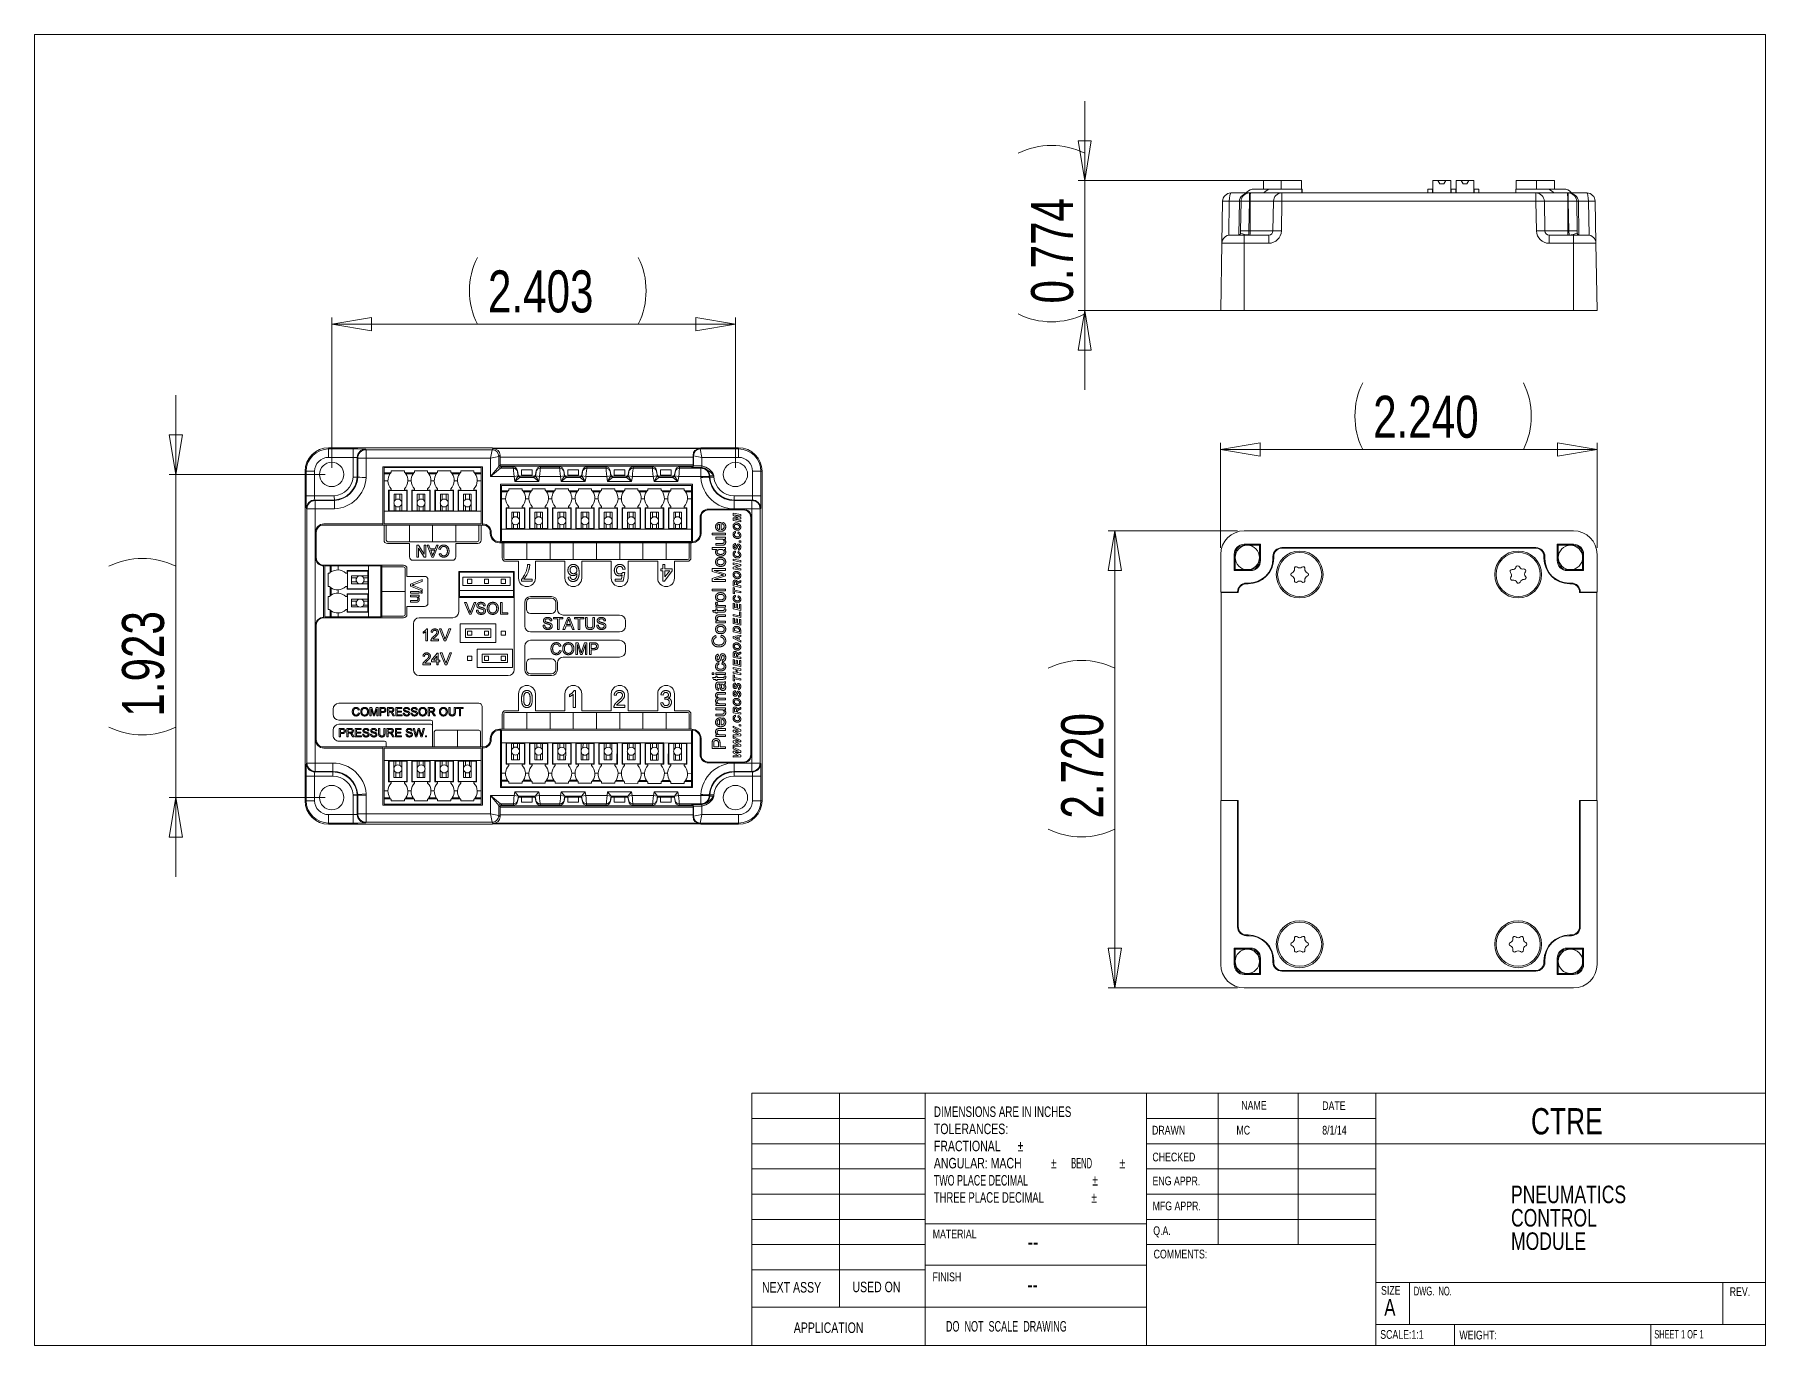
# Model space of a CAD drawing. Header units: inches. Extents: x 0.3 to 10.6, y 0.4 to 8.2.
import ezdxf

# ---------------------------------------------------------------- set-up
doc = ezdxf.new("R2010")
doc.units = ezdxf.units.IN
doc.header["$MEASUREMENT"] = 0
doc.layers.add('FORMAT', color=7, linetype='Continuous', lineweight=0)
doc.styles.add('SLDTEXTSTYLE0', font='TXT', dxfattribs={"width": 0.75})
doc.styles.add('SLDTEXTSTYLE1', font='TXT', dxfattribs={"width": 0.642857})
doc.styles.add('SLDTEXTSTYLE2', font='TXT', dxfattribs={"width": 0.698864})
doc.styles.add('SLDTEXTSTYLE3', font='TXT', dxfattribs={"width": 0.46875})
doc.styles.add('SLDTEXTSTYLE4', font='TXT', dxfattribs={"width": 0.631579})
doc.styles.add('SLDTEXTSTYLE5', font='TXT', dxfattribs={"width": 0.671053})
doc.styles.add('SLDTEXTSTYLE6', font='TXT', dxfattribs={"width": 0.6375})
doc.dimstyles.new('SLDDIMSTYLE0', dxfattribs={"dimtxt": 0.25, "dimasz": 0.236, "dimexe": 0, "dimexo": 0.0625, "dimgap": 0.0625, "dimtad": 1, "dimtoh": 1, "dimdec": 3, "dimdsep": 46, "dimtxsty": 'SLDTEXTSTYLE0', "dimblk1": 'CLOSED', "dimblk2": 'CLOSED', "dimsah": 1, "dimcen": 0.09, "dimadec": 0, "dimazin": 0, "dimtfac": 1, "dimtofl": 0, "dimtmove": 0, "dimatfit": 3, "dimldrblk": 'CLOSED', "dimfxl": 1, "dimtolj": 1, "dimtzin": 12, "dimarcsym": 0})
doc.dimstyles.new('SLDDIMSTYLE1', dxfattribs={"dimtxt": 0.25, "dimasz": 0.236, "dimexe": 0, "dimexo": 0.0625, "dimgap": 0.0625, "dimtad": 1, "dimtoh": 1, "dimdec": 3, "dimzin": 12, "dimdsep": 46, "dimtxsty": 'SLDTEXTSTYLE0', "dimblk1": 'CLOSED', "dimblk2": 'CLOSED', "dimsah": 1, "dimcen": 0.09, "dimadec": 0, "dimazin": 0, "dimtfac": 1, "dimtofl": 0, "dimtmove": 0, "dimatfit": 3, "dimldrblk": 'CLOSED', "dimfxl": 1, "dimtolj": 1, "dimtzin": 12, "dimarcsym": 0})
doc.dimstyles.new('SLDDIMSTYLE2', dxfattribs={"dimtxt": 0.25, "dimasz": 0.236, "dimexe": 0, "dimexo": 0.0625, "dimgap": 0.0625, "dimtad": 1, "dimtoh": 1, "dimdec": 3, "dimzin": 4, "dimdsep": 46, "dimtxsty": 'SLDTEXTSTYLE0', "dimblk1": 'CLOSED', "dimblk2": 'CLOSED', "dimsah": 1, "dimcen": 0.09, "dimadec": 0, "dimazin": 0, "dimtfac": 1, "dimtofl": 0, "dimtmove": 0, "dimatfit": 3, "dimldrblk": 'CLOSED', "dimfxl": 1, "dimtolj": 1, "dimtzin": 12, "dimarcsym": 0})

msp = doc.modelspace()

# ---------------------------------------------------------------- texts
at = {"color": 8, "linetype": 'Continuous', "lineweight": 0, "attachment_point": 1}
for s, insert, char_height, style in [('NAME', (7.5111, 1.8463), 0.05208, 'SLDTEXTSTYLE0'), ('DATE', (7.9926, 1.8443), 0.05208, 'SLDTEXTSTYLE0'), ('CTRE', (9.235, 1.8038), 0.15625, 'SLDTEXTSTYLE0'), ('DRAWN', (6.9797, 1.6988), 0.05208, 'SLDTEXTSTYLE0'), ('CHECKED', (6.9821, 1.5391), 0.05208, 'SLDTEXTSTYLE0'), ('ENG APPR.', (6.9826, 1.3967), 0.05208, 'SLDTEXTSTYLE0'), ('MFG APPR.', (6.9831, 1.2478), 0.05208, 'SLDTEXTSTYLE0'), ('MATERIAL', (5.6747, 1.0809), 0.05208, 'SLDTEXTSTYLE0'), ('Q.A.', (6.9869, 1.1004), 0.05208, 'SLDTEXTSTYLE0'), ('--', (6.2399, 1.0546), 0.09375, 'SLDTEXTSTYLE0'), ('COMMENTS:', (6.9894, 0.9615), 0.05208, 'SLDTEXTSTYLE0'), ('FINISH', (5.6735, 0.8258), 0.05208, 'SLDTEXTSTYLE0'), ('NEXT ASSY', (4.6588, 0.7691), 0.0625, 'SLDTEXTSTYLE0'), ('USED ON', (5.1969, 0.7712), 0.0625, 'SLDTEXTSTYLE0'), ('--', (6.2374, 0.8012), 0.09375, 'SLDTEXTSTYLE0'), ('SIZE', (8.3426, 0.7454), 0.05208, 'SLDTEXTSTYLE0'), ('DWG.  NO.', (8.5375, 0.7413), 0.05208, 'SLDTEXTSTYLE1'), ('REV.', (10.4175, 0.7382), 0.05208, 'SLDTEXTSTYLE0'), ('A', (8.3618, 0.668), 0.1, 'SLDTEXTSTYLE0'), ('APPLICATION', (4.8479, 0.5285), 0.0625, 'SLDTEXTSTYLE0'), ('DO  NOT  SCALE  DRAWING', (5.7533, 0.5368), 0.0625, 'SLDTEXTSTYLE1'), ('SCALE:1:1', (8.3378, 0.4832), 0.05208, 'SLDTEXTSTYLE0'), ('WEIGHT:', (8.809, 0.4796), 0.05208, 'SLDTEXTSTYLE0'), ('SHEET 1 OF 1', (9.9688, 0.4834), 0.05, 'SLDTEXTSTYLE6')]:
    msp.add_mtext(s, dxfattribs=dict(at, insert=insert, char_height=char_height, style=style))
at = {"layer": 'FORMAT', "color": 8, "char_height": 0.05208, "attachment_point": 1, "style": 'SLDTEXTSTYLE0'}
for s, insert in [('MC', (7.4821, 1.6988)), ('8/1/14', (7.9926, 1.6988))]:
    msp.add_mtext(s, dxfattribs=dict(at, insert=insert))

# ---------------------------------------------------------------- blocks, each defined once
blk = doc.blocks.new('SW_NOTE_0')
at = {"color": 0, "linetype": 'Continuous', "lineweight": 0, "char_height": 0.0625, "attachment_point": 1}
for s, insert, style in [('DIMENSIONS ARE IN INCHES', (0, 0.08), 'SLDTEXTSTYLE2'), ('TOLERANCES:', (0, -0.022), 'SLDTEXTSTYLE0'), ('FRACTIONAL', (0, -0.124), 'SLDTEXTSTYLE0'), ('%%p', (0.498, -0.124), 'SLDTEXTSTYLE0'), ('ANGULAR: MACH', (0, -0.226), 'SLDTEXTSTYLE0'), ('%%p', (0.696, -0.226), 'SLDTEXTSTYLE0'), ('     BEND ', (0.755, -0.226), 'SLDTEXTSTYLE3'), ('%%p', (1.104, -0.226), 'SLDTEXTSTYLE0'), ('TWO PLACE DECIMAL    ', (0, -0.328), 'SLDTEXTSTYLE4'), ('%%p', (0.942, -0.328), 'SLDTEXTSTYLE0'), ('THREE PLACE DECIMAL  ', (0, -0.43), 'SLDTEXTSTYLE5'), ('%%p', (0.936, -0.43), 'SLDTEXTSTYLE0')]:
    blk.add_mtext(s, dxfattribs=dict(at, insert=insert, style=style))
blk = doc.blocks.new('SW_NOTE_1')
at = {"layer": 'FORMAT', "color": 0, "char_height": 0.1042, "attachment_point": 1, "style": 'SLDTEXTSTYLE0'}
for s, insert in [('PNEUMATICS', (0, 0.133)), ('CONTROL', (0, -0.006)), ('MODULE ', (0, -0.145))]:
    blk.add_mtext(s, dxfattribs=dict(at, insert=insert))
blk = doc.blocks.new('_Closed')
at = {"color": 0, "linetype": 'ByBlock', "lineweight": -2}
for p, q in [((-1, 0.166667), (0, 0)), ((-1, 0.166667), (-1, -0.166667)), ((0, 0), (-1, -0.166667)), ((0, 0), (-1, 0))]:
    blk.add_line(p, q, dxfattribs=at)
blk = doc.blocks.new('*D4')
at = {"layer": 'FORMAT'}
for p, q in [((6.579, 7.324), (6.579, 7.796)), ((7.708, 7.324), (6.54, 7.324)), ((6.579, 7.324), (6.579, 6.55)), ((7.489, 6.55), (6.54, 6.55)), ((6.579, 6.55), (6.579, 6.078))]:
    blk.add_line(p, q, dxfattribs=at)
for centre, start, end in [((6.381, 7.089), 63.4349, 116.5651), ((6.381, 6.927), 243.4349, 296.5651)]:
    blk.add_arc(centre, 0.444, start, end, dxfattribs=at)
at = {"layer": 'FORMAT', "xscale": 0.236, "yscale": 0.236}
for p, rotation in [((6.579, 7.324, 1.456), 270), ((6.579, 6.55, 1.456), 90)]:
    blk.add_blockref('_Closed', p, dxfattribs=dict(at, rotation=rotation))
at = {"layer": 'FORMAT', "insert": (6.26, 6.592), "char_height": 0.25, "attachment_point": 1, "rotation": 90, "style": 'SLDTEXTSTYLE0'}
blk.add_mtext('0.774', dxfattribs=at)
blk = doc.blocks.new('*D5')
at = {"layer": 'FORMAT'}
for p, q in [((2.098, 5.614), (2.098, 6.508)), ((4.501, 5.614), (4.501, 6.508)), ((2.098, 6.469), (4.501, 6.469))]:
    blk.add_line(p, q, dxfattribs=at)
for centre, start, end in [((3.362, 6.668), 153.4349, 206.5651), ((3.525, 6.668), 333.4349, 26.5651)]:
    blk.add_arc(centre, 0.444, start, end, dxfattribs=at)
at = {"layer": 'FORMAT', "xscale": 0.236, "yscale": 0.236}
for p, rotation in [((2.098, 6.469, 1.188), 180), ((4.501, 6.469, 1.188), 360)]:
    blk.add_blockref('_Closed', p, dxfattribs=dict(at, rotation=rotation))
at = {"layer": 'FORMAT', "insert": (3.028, 6.789), "char_height": 0.25, "attachment_point": 1, "style": 'SLDTEXTSTYLE0'}
blk.add_mtext('2.403', dxfattribs=at)
blk = doc.blocks.new('*D6')
at = {"layer": 'FORMAT'}
for p, q in [((1.17, 5.575), (1.17, 6.047)), ((2.059, 5.575), (1.131, 5.575)), ((1.17, 5.575), (1.17, 3.652)), ((2.059, 3.652), (1.131, 3.652)), ((1.17, 3.652), (1.17, 3.18))]:
    blk.add_line(p, q, dxfattribs=at)
for centre, start, end in [((0.971, 4.631), 63.4349, 116.5651), ((0.971, 4.469), 243.4349, 296.5651)]:
    blk.add_arc(centre, 0.444, start, end, dxfattribs=at)
at = {"layer": 'FORMAT', "xscale": 0.236, "yscale": 0.236}
for p, rotation in [((1.17, 5.575, 1.188), 270), ((1.17, 3.652, 1.188), 90)]:
    blk.add_blockref('_Closed', p, dxfattribs=dict(at, rotation=rotation))
at = {"layer": 'FORMAT', "insert": (0.85, 4.134), "char_height": 0.25, "attachment_point": 1, "rotation": 90, "style": 'SLDTEXTSTYLE0'}
blk.add_mtext('1.923', dxfattribs=at)
blk = doc.blocks.new('*D7')
at = {"layer": 'FORMAT'}
for p, q in [((7.388, 5.138), (7.388, 5.762)), ((7.388, 5.723), (9.628, 5.723)), ((9.628, 5.138), (9.628, 5.762))]:
    blk.add_line(p, q, dxfattribs=at)
for centre, start, end in [((8.631, 5.922), 153.4349, 206.5651), ((8.793, 5.922), 333.4349, 26.5651)]:
    blk.add_arc(centre, 0.444, start, end, dxfattribs=at)
at = {"layer": 'FORMAT', "xscale": 0.236, "yscale": 0.236, "rotation": 180}
blk.add_blockref('_Closed', (7.388, 5.723, -1.18), dxfattribs=at)
at = {"layer": 'FORMAT', "xscale": 0.236, "yscale": 0.236}
blk.add_blockref('_Closed', (9.628, 5.723, -1.18), dxfattribs=at)
at = {"layer": 'FORMAT', "insert": (8.296, 6.043), "char_height": 0.25, "attachment_point": 1, "style": 'SLDTEXTSTYLE0'}
blk.add_mtext('2.240', dxfattribs=at)
blk = doc.blocks.new('*D8')
at = {"layer": 'FORMAT'}
for p, q in [((7.489, 5.239), (6.719, 5.239)), ((6.758, 5.239), (6.758, 2.519)), ((7.489, 2.519), (6.719, 2.519))]:
    blk.add_line(p, q, dxfattribs=at)
for centre, start, end in [((6.56, 4.024), 63.4349, 116.5651), ((6.56, 3.862), 243.4349, 296.5651)]:
    blk.add_arc(centre, 0.444, start, end, dxfattribs=at)
at = {"layer": 'FORMAT', "xscale": 0.236, "yscale": 0.236}
for p, rotation in [((6.758, 5.239, -1.18), 90), ((6.758, 2.519, -1.18), 270)]:
    blk.add_blockref('_Closed', p, dxfattribs=dict(at, rotation=rotation))
at = {"layer": 'FORMAT', "insert": (6.439, 3.527), "char_height": 0.25, "attachment_point": 1, "rotation": 90, "style": 'SLDTEXTSTYLE0'}
blk.add_mtext('2.720', dxfattribs=at)

# ---------------------------------------------------------------- dimensions: what is measured, and where the dimension line sits
at = {"layer": 'FORMAT'}
for base, p1, p2, dimstyle, picture, middle in [((6.57923, 6.54965), (7.74746, 7.32408), (7.52838, 6.54965), 'SLDDIMSTYLE0', '*D4', (6.57923, 7.00775)), ((1.1697, 3.6519), (2.0976, 5.5749), (2.0976, 3.6519), 'SLDDIMSTYLE1', '*D6', (1.1697, 4.55)), ((6.7585, 2.5192), (7.5284, 5.2392), (7.5284, 2.5192), 'SLDDIMSTYLE2', '*D8', (6.7585, 3.9428))]:
    dim = msp.add_linear_dim(base=base, p1=p1, p2=p2, angle=90, text='(<>)', dimstyle=dimstyle, dxfattribs=at)
    dim.commit()
    dim.dimension.update_dxf_attribs({"geometry": picture, "text_midpoint": middle, "dimtype": 160})
for base, p1, p2, dimstyle, picture, middle in [((4.5006, 6.4695), (2.0976, 5.5749), (4.5006, 5.5749), 'SLDDIMSTYLE1', '*D5', (3.4435, 6.4695)), ((9.6284, 5.7233), (7.3884, 5.0992), (9.6284, 5.0992), 'SLDDIMSTYLE2', '*D7', (8.7118, 5.7233))]:
    dim = msp.add_linear_dim(base=base, p1=p1, p2=p2, text='(<>)', dimstyle=dimstyle, dxfattribs=at)
    dim.commit()
    dim.dimension.update_dxf_attribs({"geometry": picture, "text_midpoint": middle, "dimtype": 160})

# ---------------------------------------------------------------- linework, layer by layer
at = {"color": 8, "linetype": 'Continuous', "lineweight": 0}
for p, q in [((0.3299, 8.1921), (10.6299, 8.1921)), ((0.3299, 8.1921), (0.3299, 0.3921)), ((10.6299, 0.3921), (10.6299, 8.1921)), ((4.5974, 0.3921), (4.5974, 1.8921)), ((4.5974, 1.8921), (5.6299, 1.8921)), ((5.1192, 1.8921), (5.1192, 0.6195)), ((5.6299, 0.3921), (5.6299, 1.8921)), ((5.6299, 1.8921), (10.6299, 1.8921)), ((6.9469, 1.8921), (6.9469, 0.3921)), ((7.3734, 1.8921), (7.3734, 0.9921)), ((7.8495, 1.8921), (7.8495, 0.9921)), ((8.3116, 1.8921), (8.3116, 0.3921)), ((4.5974, 1.7421), (5.6299, 1.7421)), ((6.9469, 1.7421), (8.3116, 1.7421)), ((4.5974, 1.5921), (5.6299, 1.5921)), ((6.9469, 1.5921), (10.6299, 1.5921)), ((4.5974, 1.4421), (5.6299, 1.4421)), ((6.9469, 1.4421), (8.3116, 1.4421)), ((4.5974, 1.2921), (5.6299, 1.2921)), ((6.9469, 1.2921), (8.3116, 1.2921)), ((4.5974, 1.1421), (5.6299, 1.1421)), ((6.9469, 1.1421), (8.3116, 1.1421)), ((6.9469, 1.1147), (5.6299, 1.1147)), ((4.5974, 0.9921), (5.6299, 0.9921)), ((6.9469, 0.9921), (8.3116, 0.9921)), ((4.5974, 0.8421), (5.6299, 0.8421)), ((5.6299, 0.8695), (6.9469, 0.8695)), ((8.3116, 0.7671), (10.6299, 0.7671)), ((8.5123, 0.7671), (8.5123, 0.5171)), ((10.3768, 0.7671), (10.3768, 0.5171)), ((5.6299, 0.6195), (4.5974, 0.6195)), ((5.6299, 0.6195), (6.9469, 0.6195)), ((8.3116, 0.5171), (10.6299, 0.5171)), ((8.7791, 0.5171), (8.7791, 0.3921)), ((9.9486, 0.5171), (9.9486, 0.3921)), ((10.6299, 0.3921), (0.3299, 0.3921))]:
    msp.add_line(p, q, dxfattribs=at)
at = {"color": 7, "linetype": 'Continuous', "lineweight": 15}
for p, q in [((7.6431, 7.3241), (7.6431, 7.2729)), ((7.6431, 7.3241), (7.7475, 7.3241)), ((7.7475, 7.3241), (7.7475, 7.2729)), ((7.7475, 7.3241), (7.8687, 7.3241)), ((7.8687, 7.3241), (7.8687, 7.2729)), ((7.8687, 7.3241), (7.8687, 7.3241)), ((7.8687, 7.3241), (7.8688, 7.3044)), ((7.8687, 7.3241), (7.8688, 7.3241)), ((7.8688, 7.3241), (7.8688, 7.3241)), ((7.8688, 7.3241), (7.8688, 7.2729)), ((7.8688, 7.3044), (7.8688, 7.3241)), ((7.8688, 7.3241), (7.8688, 7.3241)), ((7.8688, 7.3241), (7.8688, 7.2729)), ((7.8688, 7.3241), (7.8689, 7.3241)), ((7.8689, 7.3241), (7.8689, 7.3241)), ((7.8689, 7.3241), (7.8689, 7.2729)), ((7.8689, 7.3241), (7.8689, 7.3044)), ((7.8689, 7.3044), (7.8689, 7.3241)), ((7.8689, 7.3241), (7.8689, 7.3241)), ((7.8689, 7.3241), (7.869, 7.3241)), ((7.869, 7.3241), (7.869, 7.2729)), ((7.869, 7.3241), (7.8691, 7.3241)), ((7.869, 7.3241), (7.869, 7.3241)), ((7.869, 7.3241), (7.869, 7.3044)), ((7.869, 7.3044), (7.869, 7.3241)), ((7.869, 7.3241), (7.869, 7.3241)), ((7.8691, 7.3241), (7.8691, 7.2729)), ((7.8691, 7.3241), (7.8691, 7.2729)), ((7.8691, 7.3241), (7.8691, 7.3241)), ((7.8691, 7.3241), (7.8691, 7.3044)), ((7.8691, 7.3241), (7.8691, 7.3241)), ((7.8691, 7.3241), (7.8692, 7.3241)), ((7.8692, 7.3241), (7.8692, 7.3241)), ((7.8692, 7.3241), (7.8692, 7.2729)), ((7.8692, 7.3044), (7.8692, 7.3241)), ((7.8692, 7.3241), (7.8692, 7.3241)), ((7.8692, 7.3241), (7.8692, 7.2729)), ((7.8692, 7.3241), (7.8693, 7.3241)), ((7.8693, 7.3241), (7.8693, 7.3241)), ((7.8693, 7.3241), (7.8693, 7.2729)), ((7.8693, 7.3241), (7.8693, 7.3044)), ((7.8693, 7.3044), (7.8693, 7.3241)), ((7.8693, 7.3241), (7.8693, 7.3241)), ((7.8693, 7.3241), (7.8694, 7.3241)), ((7.8694, 7.3241), (7.8694, 7.2729)), ((7.8694, 7.3241), (7.8694, 7.3044)), ((7.8694, 7.3044), (7.8694, 7.3241)), ((7.8694, 7.3241), (7.8694, 7.3241)), ((7.8694, 7.3241), (7.8695, 7.3241)), ((7.8694, 7.3241), (7.8694, 7.3241)), ((7.8695, 7.3241), (7.8695, 7.2729)), ((7.8695, 7.3241), (7.8695, 7.2729)), ((7.8695, 7.3241), (7.8695, 7.3241)), ((7.8695, 7.3241), (7.8695, 7.3044)), ((7.8695, 7.3044), (7.8696, 7.3241)), ((7.8695, 7.3241), (7.8695, 7.3241)), ((7.8695, 7.3241), (7.8696, 7.3241)), ((7.8696, 7.3241), (7.8696, 7.2729)), ((7.8696, 7.3241), (7.8696, 7.3241)), ((7.8696, 7.3241), (7.8696, 7.2729)), ((7.8696, 7.3241), (7.8697, 7.3044)), ((7.8696, 7.3241), (7.8696, 7.3241)), ((7.8696, 7.3241), (7.8696, 7.3241)), ((7.8696, 7.3241), (7.8697, 7.3241)), ((7.8697, 7.3241), (7.8697, 7.2729)), ((7.8697, 7.3044), (7.8697, 7.3241)), ((7.8697, 7.3241), (7.8697, 7.3241)), ((8.6517, 7.3241), (8.6816, 7.3241)), ((8.6517, 7.3241), (8.6517, 7.2496)), ((8.6816, 7.3241), (8.6926, 7.3044)), ((8.7277, 7.3241), (8.6816, 7.3241)), ((8.7162, 7.3044), (8.7277, 7.3241)), ((8.7277, 7.3241), (8.7572, 7.3241)), ((8.7572, 7.3241), (8.7572, 7.2496)), ((8.7895, 7.3241), (8.7895, 7.2496)), ((8.7895, 7.3241), (8.8194, 7.3241)), ((8.8194, 7.3241), (8.8305, 7.3044)), ((8.8655, 7.3241), (8.8194, 7.3241)), ((8.8541, 7.3044), (8.8655, 7.3241)), ((8.8655, 7.3241), (8.895, 7.3241)), ((8.895, 7.3241), (8.895, 7.2496)), ((9.1474, 7.3241), (9.2687, 7.3241)), ((9.1474, 7.3241), (9.1474, 7.2729)), ((9.2687, 7.3241), (9.2687, 7.2729)), ((9.2687, 7.3241), (9.3747, 7.3241)), ((9.3747, 7.3241), (9.3747, 7.2729)), ((7.4497, 7.2496), (7.5597, 7.2496)), ((7.5446, 7.2553), (7.5391, 7.2496)), ((7.5597, 7.2496), (7.5597, 7.2005)), ((7.5597, 7.2496), (7.5649, 7.2496)), ((7.5597, 7.2496), (7.581, 7.2496)), ((7.5597, 7.2496), (7.581, 7.2496)), ((7.5597, 7.2496), (7.581, 7.2496)), ((7.5597, 7.2496), (7.581, 7.2496)), ((7.5649, 7.2496), (7.7525, 7.2496)), ((7.6911, 7.2729), (7.5867, 7.2729)), ((7.649, 7.2553), (7.6435, 7.2496)), ((7.8714, 7.2729), (7.6911, 7.2729)), ((7.7525, 7.2496), (7.7525, 7.2005)), ((7.7525, 7.2496), (9.2646, 7.2496)), ((7.8688, 7.3044), (7.8688, 7.3044)), ((7.8689, 7.3044), (7.8689, 7.3044)), ((7.869, 7.3044), (7.869, 7.3044)), ((7.8691, 7.3044), (7.8692, 7.3044)), ((7.8693, 7.3044), (7.8693, 7.3044)), ((7.8694, 7.3044), (7.8694, 7.3044)), ((7.8695, 7.3044), (7.8695, 7.3044)), ((7.8697, 7.3044), (7.8697, 7.3044)), ((7.8714, 7.2496), (7.8714, 7.2729)), ((7.8714, 7.2729), (7.8715, 7.2729)), ((7.8715, 7.2729), (7.8715, 7.2496)), ((7.8716, 7.2729), (7.8715, 7.2729)), ((7.8716, 7.2729), (7.8716, 7.2496)), ((7.8716, 7.2729), (7.8716, 7.2496)), ((7.8716, 7.2729), (7.8716, 7.2729)), ((7.8717, 7.2729), (7.8716, 7.2729)), ((7.8717, 7.2729), (7.8717, 7.2496)), ((7.8717, 7.2729), (7.8717, 7.2496)), ((7.8717, 7.2729), (7.8717, 7.2729)), ((7.8718, 7.2729), (7.8717, 7.2729)), ((7.8718, 7.2729), (7.8718, 7.2496)), ((7.8718, 7.2729), (7.8719, 7.2729)), ((7.8719, 7.2729), (7.8719, 7.2496)), ((7.872, 7.2729), (7.8719, 7.2729)), ((7.872, 7.2729), (7.872, 7.2496)), ((7.872, 7.2729), (7.872, 7.2496)), ((7.872, 7.2729), (7.872, 7.2729)), ((7.8721, 7.2729), (7.872, 7.2729)), ((7.8721, 7.2729), (7.8721, 7.2496)), ((7.8721, 7.2729), (7.8721, 7.2496)), ((7.8721, 7.2729), (7.8721, 7.2729)), ((7.8722, 7.2729), (7.8721, 7.2729)), ((7.8722, 7.2729), (7.8722, 7.2496)), ((7.8722, 7.2729), (7.8722, 7.2496)), ((7.8722, 7.2729), (7.8722, 7.2729)), ((7.8723, 7.2729), (7.8722, 7.2729)), ((7.8723, 7.2729), (7.8723, 7.2496)), ((7.8723, 7.2729), (7.8724, 7.2729)), ((7.8724, 7.2729), (7.8724, 7.2496)), ((7.8725, 7.2729), (7.8724, 7.2729)), ((7.8725, 7.2496), (7.8725, 7.2729)), ((7.8725, 7.2729), (7.8725, 7.2496)), ((7.8725, 7.2729), (7.8725, 7.2729)), ((8.6218, 7.2729), (8.6494, 7.2729)), ((8.6218, 7.2496), (8.6218, 7.2729)), ((8.6494, 7.2729), (8.6494, 7.2496)), ((8.6517, 7.2729), (8.6494, 7.2729)), ((8.6926, 7.3044), (8.7162, 7.3044)), ((8.7596, 7.2729), (8.7572, 7.2729)), ((8.7596, 7.2729), (8.7596, 7.2496)), ((8.7596, 7.2729), (8.7872, 7.2729)), ((8.7872, 7.2729), (8.7872, 7.2496)), ((8.7895, 7.2729), (8.7872, 7.2729)), ((8.8305, 7.3044), (8.8541, 7.3044)), ((8.8974, 7.2729), (8.895, 7.2729)), ((8.8974, 7.2729), (8.8974, 7.2496)), ((8.8974, 7.2729), (8.925, 7.2729)), ((8.925, 7.2496), (8.925, 7.2729)), ((9.1447, 7.2496), (9.1447, 7.2729)), ((9.1447, 7.2729), (9.325, 7.2729)), ((9.2646, 7.2005), (9.2646, 7.2496)), ((9.2646, 7.2496), (9.4518, 7.2496)), ((9.325, 7.2729), (9.431, 7.2729)), ((9.3671, 7.2553), (9.3727, 7.2496)), ((9.4274, 7.2496), (9.457, 7.2496)), ((9.4274, 7.2496), (9.457, 7.2496)), ((9.4274, 7.2496), (9.457, 7.2496)), ((9.4274, 7.2496), (9.457, 7.2496)), ((9.4518, 7.2496), (9.457, 7.2496)), ((9.457, 7.2005), (9.457, 7.2496)), ((9.457, 7.2496), (9.567, 7.2496)), ((9.4731, 7.2553), (9.4787, 7.2496)), ((7.3954, 6.9505), (7.3997, 7.2005)), ((7.4397, 7.2005), (7.4362, 6.9988)), ((7.4997, 7.2005), (7.4397, 7.2005)), ((7.4968, 6.9997), (7.4997, 7.2005)), ((7.5067, 7.0242), (7.5097, 7.2005)), ((7.5597, 7.2005), (7.5567, 7.0242)), ((7.5634, 7.2005), (7.5597, 7.2005)), ((7.5632, 7.0242), (7.5634, 7.2005)), ((7.7025, 7.2005), (7.5634, 7.2005)), ((7.6994, 7.0242), (7.7025, 7.2005)), ((7.7525, 7.2005), (7.7494, 7.0242)), ((9.2646, 7.2005), (7.7525, 7.2005)), ((9.2676, 7.0242), (9.2646, 7.2005)), ((9.3146, 7.2005), (9.3176, 7.0242)), ((9.4534, 7.2005), (9.3146, 7.2005)), ((9.4535, 7.0242), (9.4534, 7.2005)), ((9.457, 7.2005), (9.4534, 7.2005)), ((9.4601, 7.0242), (9.457, 7.2005)), ((9.507, 7.2005), (9.5101, 7.0242)), ((9.577, 7.2005), (9.517, 7.2005)), ((9.517, 7.2005), (9.5203, 6.9996)), ((9.5805, 6.9988), (9.577, 7.2005)), ((9.617, 7.2005), (9.6214, 6.9505)), ((7.5064, 7.0095), (7.5067, 7.0242)), ((7.5064, 7.0095), (7.5064, 7.0094)), ((7.5567, 7.0242), (7.5554, 6.9996)), ((7.5567, 7.0242), (7.5632, 7.0242)), ((7.5632, 7.0242), (7.6994, 7.0242)), ((9.3176, 7.0242), (9.4535, 7.0242)), ((9.4535, 7.0242), (9.4601, 7.0242)), ((9.4614, 6.9996), (9.4601, 7.0242)), ((9.5101, 7.0242), (9.5104, 7.0095)), ((9.5103, 7.0094), (9.5104, 7.0095)), ((7.3954, 6.9505), (7.3884, 6.5496)), ((7.5284, 6.9505), (7.3954, 6.9505)), ((7.4454, 6.9996), (7.5284, 6.9996)), ((7.5044, 7.0036), (7.5023, 7.0017)), ((7.5284, 6.9996), (7.5284, 6.9505)), ((7.5284, 6.9996), (7.6745, 6.9996)), ((7.5284, 6.9505), (7.5284, 6.5496)), ((7.6745, 6.9505), (7.5284, 6.9505)), ((7.6745, 6.9996), (7.6745, 6.9505)), ((9.3426, 6.9505), (9.3426, 6.9996)), ((9.3426, 6.9996), (9.4884, 6.9996)), ((9.4884, 6.9505), (9.3426, 6.9505)), ((9.4884, 6.9996), (9.5714, 6.9996)), ((9.4884, 6.9996), (9.4884, 6.9505)), ((9.4884, 6.9505), (9.4884, 6.5496)), ((9.6214, 6.9505), (9.4884, 6.9505)), ((9.5147, 7.0015), (9.5125, 7.0034)), ((9.6214, 6.9505), (9.6284, 6.5496)), ((7.3884, 6.5496), (7.5284, 6.5496)), ((7.5284, 6.5496), (9.4884, 6.5496)), ((9.4884, 6.5496), (9.6284, 6.5496)), ((2.0791, 5.7264), (2.0791, 5.7334)), ((3.0541, 5.7334), (2.0791, 5.7334)), ((2.0791, 5.7264), (2.2251, 5.7264)), ((2.0791, 5.6764), (2.0791, 5.7264)), ((2.2251, 5.6764), (2.0791, 5.6764)), ((2.2251, 5.7264), (2.2251, 5.6764)), ((2.2251, 5.5595), (2.2251, 5.6764)), ((2.2532, 5.6721), (2.2501, 5.6752)), ((2.2501, 5.6752), (2.2501, 5.5586)), ((2.2532, 5.5585), (2.2532, 5.6721)), ((2.3032, 5.6721), (2.2532, 5.6721)), ((2.3001, 5.7252), (2.3032, 5.7221)), ((2.3032, 5.7221), (2.3032, 5.6721)), ((2.3032, 5.7221), (3.0527, 5.7221)), ((2.3032, 5.6721), (2.3032, 5.5569)), ((3.0427, 5.6721), (2.3032, 5.6721)), ((3.0427, 5.6721), (3.0527, 5.7221)), ((3.0927, 5.6821), (3.0427, 5.6721)), ((3.0427, 5.5621), (3.0427, 5.6721)), ((3.0527, 5.7221), (3.0599, 5.7293)), ((3.0541, 5.7293), (3.0541, 5.7334)), ((3.0541, 5.7293), (3.0599, 5.7293)), ((3.0551, 5.7293), (3.0551, 5.7314)), ((3.0551, 5.7314), (4.2931, 5.7314)), ((3.0692, 5.7282), (4.2789, 5.7282)), ((3.0999, 5.6893), (3.0927, 5.6821)), ((3.0927, 5.6821), (3.0927, 5.6221)), ((3.0996, 5.6903), (3.1001, 5.6873)), ((3.0999, 5.6893), (3.0999, 5.6293)), ((3.1001, 5.6873), (3.1001, 5.6873)), ((3.1001, 5.6294), (3.1001, 5.6873)), ((4.2481, 5.6782), (3.1001, 5.6782)), ((4.2481, 5.6873), (4.2485, 5.6903)), ((4.2481, 5.6873), (4.2481, 5.6294)), ((4.2481, 5.6873), (4.2481, 5.6873)), ((4.2511, 5.6864), (4.2482, 5.6893)), ((4.2482, 5.6293), (4.2482, 5.6893)), ((4.2511, 5.6264), (4.2511, 5.6864)), ((4.3011, 5.6764), (4.2511, 5.6864)), ((4.2882, 5.7293), (4.2911, 5.7264)), ((4.2882, 5.7293), (4.2941, 5.7293)), ((4.2911, 5.7264), (4.3011, 5.6764)), ((4.2911, 5.7264), (4.5191, 5.7264)), ((4.2931, 5.7314), (4.2931, 5.7293)), ((4.2941, 5.7334), (4.2941, 5.7293)), ((4.5191, 5.7334), (4.2941, 5.7334)), ((4.5191, 5.6764), (4.3011, 5.6764)), ((4.3011, 5.6764), (4.3011, 5.6254)), ((4.5191, 5.7264), (4.5191, 5.7334)), ((4.5191, 5.6764), (4.5191, 5.7264)), ((1.9391, 5.5934), (1.9391, 3.6334)), ((1.9461, 5.5934), (1.9391, 5.5934)), ((1.9461, 5.4477), (1.9461, 5.5934)), ((1.9961, 5.5934), (1.9461, 5.5934)), ((1.9961, 5.5934), (1.9961, 5.4477)), ((2.4026, 5.6204), (2.4026, 5.2804)), ((2.9956, 5.6204), (2.4026, 5.6204)), ((2.9879, 5.6156), (2.4092, 5.6156)), ((2.4092, 5.5841), (2.4092, 5.6156)), ((2.4092, 5.5841), (2.449, 5.5841)), ((2.4092, 5.5782), (2.4092, 5.5841)), ((2.4092, 5.5361), (2.4092, 5.5782)), ((2.4092, 5.5782), (2.4447, 5.5782)), ((2.5312, 5.5959), (2.4525, 5.5959)), ((2.4525, 5.5959), (2.4525, 5.588)), ((2.5312, 5.588), (2.5312, 5.5959)), ((2.5347, 5.5841), (2.5868, 5.5841)), ((2.5391, 5.5782), (2.5824, 5.5782)), ((2.669, 5.5959), (2.5903, 5.5959)), ((2.5903, 5.5959), (2.5903, 5.588)), ((2.669, 5.588), (2.669, 5.5959)), ((2.6725, 5.5841), (2.7246, 5.5841)), ((2.6769, 5.5782), (2.7202, 5.5782)), ((2.8068, 5.5959), (2.7281, 5.5959)), ((2.7281, 5.5959), (2.7281, 5.588)), ((2.8068, 5.588), (2.8068, 5.5959)), ((2.8103, 5.5841), (2.8624, 5.5841)), ((2.8146, 5.5782), (2.858, 5.5782)), ((2.9446, 5.5959), (2.8659, 5.5959)), ((2.8659, 5.5959), (2.8659, 5.588)), ((2.9446, 5.588), (2.9446, 5.5959)), ((2.9481, 5.5841), (2.9879, 5.5841)), ((2.9524, 5.5782), (2.9879, 5.5782)), ((2.9879, 5.5841), (2.9879, 5.6156)), ((2.9879, 5.5782), (2.9879, 5.5841)), ((2.9879, 5.5361), (2.9879, 5.5782)), ((2.9956, 5.2804), (2.9956, 5.6204)), ((3.0427, 5.5621), (3.0927, 5.6221)), ((3.1027, 5.6121), (3.0427, 5.5621)), ((3.1829, 5.5621), (3.0427, 5.5621)), ((3.0927, 5.6221), (3.0999, 5.6293)), ((3.0999, 5.6294), (3.1001, 5.6294)), ((4.2481, 5.6314), (3.1001, 5.6314)), ((4.2464, 5.6234), (3.1018, 5.6234)), ((3.1099, 5.6193), (3.1027, 5.6121)), ((3.1027, 5.6121), (3.1785, 5.6121)), ((3.1099, 5.6193), (3.1785, 5.6193)), ((3.1785, 5.6121), (3.1785, 5.6193)), ((3.2075, 5.5664), (3.1829, 5.5621)), ((3.1881, 5.5325), (3.1829, 5.5621)), ((3.1881, 5.5325), (3.2076, 5.5657)), ((3.2032, 5.5986), (3.2032, 5.5914)), ((3.2076, 5.5734), (3.2032, 5.5986)), ((3.2075, 5.5664), (3.2076, 5.5657)), ((3.2076, 5.5657), (3.2076, 5.5734)), ((3.2076, 5.5657), (3.2076, 5.5657)), ((3.2175, 5.5644), (3.2175, 5.5575)), ((3.3007, 5.5644), (3.2175, 5.5644)), ((3.2911, 5.6024), (3.2271, 5.6024)), ((3.2271, 5.6024), (3.2271, 5.5704)), ((3.2271, 5.5704), (3.2911, 5.5704)), ((3.2911, 5.5704), (3.2911, 5.6024)), ((3.3007, 5.5575), (3.3007, 5.5644)), ((3.315, 5.5986), (3.3105, 5.5734)), ((3.3105, 5.5734), (3.3105, 5.5657)), ((3.3105, 5.5657), (3.3106, 5.5664)), ((3.3105, 5.5657), (3.33, 5.5325)), ((3.3105, 5.5657), (3.3105, 5.5657)), ((3.3353, 5.5621), (3.3106, 5.5664)), ((3.315, 5.5914), (3.315, 5.5986)), ((3.3353, 5.5621), (3.33, 5.5325)), ((3.4589, 5.5621), (3.3353, 5.5621)), ((3.3396, 5.6193), (3.3396, 5.6121)), ((3.3396, 5.6193), (3.4545, 5.6193)), ((3.3396, 5.6121), (3.4545, 5.6121)), ((3.4545, 5.6121), (3.4545, 5.6193)), ((3.4835, 5.5664), (3.4589, 5.5621)), ((3.4641, 5.5325), (3.4589, 5.5621)), ((3.4641, 5.5325), (3.4836, 5.5657)), ((3.4792, 5.5986), (3.4792, 5.5914)), ((3.4836, 5.5734), (3.4792, 5.5986)), ((3.4835, 5.5664), (3.4836, 5.5657)), ((3.4836, 5.5657), (3.4836, 5.5734)), ((3.4836, 5.5657), (3.4836, 5.5657)), ((3.4935, 5.5644), (3.4935, 5.5575)), ((3.5767, 5.5644), (3.4935, 5.5644)), ((3.5671, 5.6024), (3.5031, 5.6024)), ((3.5031, 5.6024), (3.5031, 5.5704)), ((3.5031, 5.5704), (3.5671, 5.5704)), ((3.5671, 5.5704), (3.5671, 5.6024)), ((3.5767, 5.5575), (3.5767, 5.5644)), ((3.591, 5.5986), (3.5865, 5.5734)), ((3.5865, 5.5734), (3.5865, 5.5657)), ((3.5865, 5.5657), (3.5866, 5.5664)), ((3.5865, 5.5657), (3.606, 5.5325)), ((3.5865, 5.5657), (3.5865, 5.5657)), ((3.6113, 5.5621), (3.5866, 5.5664)), ((3.591, 5.5914), (3.591, 5.5986)), ((3.6113, 5.5621), (3.606, 5.5325)), ((3.7349, 5.5621), (3.6113, 5.5621)), ((3.6156, 5.6193), (3.6156, 5.6121)), ((3.6156, 5.6193), (3.7305, 5.6193)), ((3.6156, 5.6121), (3.7305, 5.6121)), ((3.7305, 5.6121), (3.7305, 5.6193)), ((3.7595, 5.5664), (3.7349, 5.5621)), ((3.7401, 5.5325), (3.7349, 5.5621)), ((3.7401, 5.5325), (3.7596, 5.5657)), ((3.7552, 5.5986), (3.7552, 5.5914)), ((3.7596, 5.5734), (3.7552, 5.5986)), ((3.7595, 5.5664), (3.7596, 5.5657)), ((3.7596, 5.5657), (3.7596, 5.5734)), ((3.7596, 5.5657), (3.7596, 5.5657)), ((3.8527, 5.5644), (3.7695, 5.5644)), ((3.7695, 5.5644), (3.7695, 5.5575)), ((3.7791, 5.6024), (3.7791, 5.5704)), ((3.8431, 5.6024), (3.7791, 5.6024)), ((3.7791, 5.5704), (3.8431, 5.5704)), ((3.8431, 5.5704), (3.8431, 5.6024)), ((3.8527, 5.5575), (3.8527, 5.5644)), ((3.867, 5.5986), (3.8625, 5.5734)), ((3.8625, 5.5734), (3.8625, 5.5657)), ((3.8625, 5.5657), (3.8626, 5.5664)), ((3.8625, 5.5657), (3.882, 5.5325)), ((3.8625, 5.5657), (3.8625, 5.5657)), ((3.8873, 5.5621), (3.8626, 5.5664)), ((3.867, 5.5914), (3.867, 5.5986)), ((3.8873, 5.5621), (3.882, 5.5325)), ((4.0109, 5.5621), (3.8873, 5.5621)), ((3.8916, 5.6193), (3.8916, 5.6121)), ((3.8916, 5.6193), (4.0065, 5.6193)), ((3.8916, 5.6121), (4.0065, 5.6121)), ((4.0065, 5.6121), (4.0065, 5.6193)), ((4.0355, 5.5664), (4.0109, 5.5621)), ((4.0161, 5.5325), (4.0109, 5.5621)), ((4.0161, 5.5325), (4.0356, 5.5657)), ((4.0312, 5.5986), (4.0312, 5.5914)), ((4.0356, 5.5734), (4.0312, 5.5986)), ((4.0355, 5.5664), (4.0356, 5.5657)), ((4.0356, 5.5657), (4.0356, 5.5734)), ((4.0356, 5.5657), (4.0356, 5.5657)), ((4.0455, 5.5644), (4.0455, 5.5575)), ((4.1287, 5.5644), (4.0455, 5.5644)), ((4.1191, 5.6024), (4.0551, 5.6024)), ((4.0551, 5.6024), (4.0551, 5.5704)), ((4.0551, 5.5704), (4.1191, 5.5704)), ((4.1191, 5.5704), (4.1191, 5.6024)), ((4.1287, 5.5575), (4.1287, 5.5644)), ((4.143, 5.5986), (4.1385, 5.5734)), ((4.1385, 5.5734), (4.1385, 5.5657)), ((4.1385, 5.5657), (4.1386, 5.5664)), ((4.1385, 5.5657), (4.158, 5.5325)), ((4.1385, 5.5657), (4.1385, 5.5657)), ((4.1633, 5.5621), (4.1386, 5.5664)), ((4.143, 5.5914), (4.143, 5.5986)), ((4.1633, 5.5621), (4.158, 5.5325)), ((4.2949, 5.5621), (4.1633, 5.5621)), ((4.1676, 5.6193), (4.1676, 5.6121)), ((4.1676, 5.6193), (4.2382, 5.6193)), ((4.1676, 5.6121), (4.2949, 5.6121)), ((4.2411, 5.6164), (4.2382, 5.6193)), ((4.2482, 5.6294), (4.2481, 5.6294)), ((4.2482, 5.6293), (4.2511, 5.6264)), ((4.2949, 5.6121), (4.298, 5.6152)), ((4.2949, 5.5621), (4.2949, 5.6121)), ((4.3449, 5.5621), (4.2949, 5.5621)), ((4.2949, 5.5569), (4.2949, 5.5621)), ((4.3008, 5.6154), (4.2998, 5.6154)), ((4.3, 5.6254), (4.3011, 5.6254)), ((4.3011, 5.6254), (4.3008, 5.6154)), ((4.348, 5.5652), (4.3449, 5.5621)), ((4.3449, 5.5621), (4.3449, 5.5585)), ((4.348, 5.5586), (4.348, 5.5652)), ((4.373, 5.5664), (4.373, 5.5595)), ((4.6021, 5.5934), (4.6521, 5.5934)), ((4.6021, 5.4477), (4.6021, 5.5934)), ((4.6521, 5.5934), (4.6591, 5.5934)), ((4.6521, 5.5934), (4.6521, 5.4477)), ((4.6591, 3.6334), (4.6591, 5.5934)), ((2.2501, 5.5586), (2.2532, 5.5585)), ((2.4092, 5.5361), (2.4329, 5.5361)), ((2.4092, 5.3557), (2.4092, 5.5361)), ((2.4525, 5.4817), (2.4367, 5.4817)), ((2.4367, 5.4817), (2.4367, 5.3557)), ((2.4391, 5.4797), (2.4391, 5.3585)), ((2.5446, 5.4797), (2.4391, 5.4797)), ((2.4525, 5.4896), (2.4525, 5.4817)), ((2.5312, 5.4817), (2.5312, 5.4896)), ((2.547, 5.4817), (2.5312, 5.4817)), ((2.5446, 5.3585), (2.5446, 5.4797)), ((2.547, 5.3557), (2.547, 5.4817)), ((2.5509, 5.5361), (2.5706, 5.5361)), ((2.5903, 5.4817), (2.5745, 5.4817)), ((2.5745, 5.4817), (2.5745, 5.3557)), ((2.5769, 5.4797), (2.5769, 5.3585)), ((2.6824, 5.4797), (2.5769, 5.4797)), ((2.5903, 5.4896), (2.5903, 5.4817)), ((2.669, 5.4817), (2.669, 5.4896)), ((2.6848, 5.4817), (2.669, 5.4817)), ((2.6824, 5.3585), (2.6824, 5.4797)), ((2.6848, 5.3557), (2.6848, 5.4817)), ((2.6887, 5.5361), (2.7084, 5.5361)), ((2.7281, 5.4817), (2.7123, 5.4817)), ((2.7123, 5.4817), (2.7123, 5.3557)), ((2.8202, 5.4797), (2.7147, 5.4797)), ((2.7147, 5.4797), (2.7147, 5.3585)), ((2.7281, 5.4896), (2.7281, 5.4817)), ((2.8068, 5.4817), (2.8068, 5.4896)), ((2.8226, 5.4817), (2.8068, 5.4817)), ((2.8202, 5.3585), (2.8202, 5.4797)), ((2.8226, 5.3557), (2.8226, 5.4817)), ((2.8264, 5.5361), (2.8462, 5.5361)), ((2.8659, 5.4817), (2.8501, 5.4817)), ((2.8501, 5.4817), (2.8501, 5.3557)), ((2.8525, 5.4797), (2.8525, 5.3585)), ((2.958, 5.4797), (2.8525, 5.4797)), ((2.8659, 5.4896), (2.8659, 5.4817)), ((2.9446, 5.4817), (2.9446, 5.4896)), ((2.9604, 5.4817), (2.9446, 5.4817)), ((2.958, 5.3585), (2.958, 5.4797)), ((2.9604, 5.3557), (2.9604, 5.4817)), ((2.9642, 5.5361), (2.9879, 5.5361)), ((2.9879, 5.3557), (2.9879, 5.5361)), ((4.2456, 5.5169), (3.1026, 5.5169)), ((3.1026, 5.5169), (3.1026, 5.1739)), ((4.2391, 5.5096), (3.1092, 5.5096)), ((3.1092, 5.4781), (3.1092, 5.5096)), ((3.1092, 5.4781), (3.149, 5.4781)), ((3.1092, 5.4722), (3.1092, 5.4781)), ((3.1092, 5.4722), (3.1447, 5.4722)), ((3.1092, 5.4301), (3.1092, 5.4722)), ((3.2312, 5.4899), (3.1525, 5.4899)), ((3.1525, 5.4899), (3.1525, 5.482)), ((3.2174, 5.5575), (3.1881, 5.5325)), ((3.33, 5.5325), (3.1881, 5.5325)), ((3.2174, 5.5575), (3.3007, 5.5575)), ((3.2174, 5.5575), (3.2175, 5.5575)), ((3.2312, 5.482), (3.2312, 5.4899)), ((3.2347, 5.4781), (3.2868, 5.4781)), ((3.2391, 5.4722), (3.2824, 5.4722)), ((3.369, 5.4899), (3.2903, 5.4899)), ((3.2903, 5.4899), (3.2903, 5.482)), ((3.33, 5.5325), (3.3007, 5.5575)), ((3.3007, 5.5575), (3.3007, 5.5575)), ((3.369, 5.482), (3.369, 5.4899)), ((3.3725, 5.4781), (3.4246, 5.4781)), ((3.3769, 5.4722), (3.4202, 5.4722)), ((3.5068, 5.4899), (3.4281, 5.4899)), ((3.4281, 5.4899), (3.4281, 5.482)), ((3.4934, 5.5575), (3.4641, 5.5325)), ((3.606, 5.5325), (3.4641, 5.5325)), ((3.4934, 5.5575), (3.5767, 5.5575)), ((3.4934, 5.5575), (3.4935, 5.5575)), ((3.5068, 5.482), (3.5068, 5.4899)), ((3.5103, 5.4781), (3.5624, 5.4781)), ((3.5146, 5.4722), (3.558, 5.4722)), ((3.6446, 5.4899), (3.5659, 5.4899)), ((3.5659, 5.4899), (3.5659, 5.482)), ((3.606, 5.5325), (3.5767, 5.5575)), ((3.5767, 5.5575), (3.5767, 5.5575)), ((3.6446, 5.482), (3.6446, 5.4899)), ((3.6481, 5.4781), (3.7002, 5.4781)), ((3.6524, 5.4722), (3.6958, 5.4722)), ((3.7824, 5.4899), (3.7037, 5.4899)), ((3.7037, 5.4899), (3.7037, 5.482)), ((3.7694, 5.5575), (3.7401, 5.5325)), ((3.882, 5.5325), (3.7401, 5.5325)), ((3.7694, 5.5575), (3.8527, 5.5575)), ((3.7694, 5.5575), (3.7695, 5.5575)), ((3.7824, 5.482), (3.7824, 5.4899)), ((3.7859, 5.4781), (3.838, 5.4781)), ((3.7902, 5.4722), (3.8336, 5.4722)), ((3.9202, 5.4899), (3.8415, 5.4899)), ((3.8415, 5.4899), (3.8415, 5.482)), ((3.882, 5.5325), (3.8527, 5.5575)), ((3.8527, 5.5575), (3.8527, 5.5575)), ((3.9202, 5.482), (3.9202, 5.4899)), ((3.9237, 5.4781), (3.9758, 5.4781)), ((3.928, 5.4722), (3.9714, 5.4722)), ((4.058, 5.4899), (3.9793, 5.4899)), ((3.9793, 5.4899), (3.9793, 5.482)), ((4.0454, 5.5575), (4.0161, 5.5325)), ((4.158, 5.5325), (4.0161, 5.5325)), ((4.0454, 5.5575), (4.1287, 5.5575)), ((4.0454, 5.5575), (4.0455, 5.5575)), ((4.058, 5.482), (4.058, 5.4899)), ((4.0615, 5.4781), (4.1136, 5.4781)), ((4.0658, 5.4722), (4.1092, 5.4722)), ((4.1958, 5.4899), (4.1171, 5.4899)), ((4.1171, 5.4899), (4.1171, 5.482)), ((4.158, 5.5325), (4.1287, 5.5575)), ((4.1287, 5.5575), (4.1287, 5.5575)), ((4.1958, 5.482), (4.1958, 5.4899)), ((4.1993, 5.4781), (4.2391, 5.4781)), ((4.2036, 5.4722), (4.2391, 5.4722)), ((4.2391, 5.4781), (4.2391, 5.5096)), ((4.2391, 5.4722), (4.2391, 5.4781)), ((4.2391, 5.4301), (4.2391, 5.4722)), ((4.2456, 5.1742), (4.2456, 5.5169)), ((4.348, 5.5586), (4.3449, 5.5585)), ((1.9961, 5.4477), (1.9461, 5.4477)), ((1.9504, 5.3696), (1.9473, 5.3727)), ((2.0004, 5.3696), (1.9504, 5.3696)), ((1.9504, 3.8576), (1.9504, 5.3696)), ((1.9961, 5.4477), (2.1131, 5.4477)), ((1.9973, 5.4227), (2.0004, 5.4196)), ((2.1139, 5.4227), (1.9973, 5.4227)), ((2.0004, 5.3696), (2.0004, 5.4196)), ((2.0004, 5.4196), (2.114, 5.4196)), ((2.0004, 5.3696), (2.0004, 3.8576)), ((2.1155, 5.3696), (2.0004, 5.3696)), ((2.1139, 5.4227), (2.114, 5.4196)), ((2.4391, 5.3585), (2.469, 5.3585)), ((2.515, 5.4569), (2.469, 5.4569)), ((2.469, 5.4108), (2.469, 5.4569)), ((2.469, 5.3585), (2.469, 5.3991)), ((2.469, 5.3585), (2.48, 5.3585)), ((2.48, 5.4254), (2.48, 5.4569)), ((2.48, 5.3585), (2.48, 5.3845)), ((2.48, 5.3585), (2.5036, 5.3585)), ((2.5036, 5.4254), (2.5036, 5.4569)), ((2.5036, 5.3585), (2.5036, 5.3845)), ((2.5036, 5.3585), (2.515, 5.3585)), ((2.515, 5.4569), (2.515, 5.4095)), ((2.515, 5.4004), (2.515, 5.3585)), ((2.515, 5.3585), (2.5446, 5.3585)), ((2.5769, 5.3585), (2.6068, 5.3585)), ((2.6528, 5.4569), (2.6068, 5.4569)), ((2.6068, 5.4108), (2.6068, 5.4569)), ((2.6068, 5.3585), (2.6068, 5.3991)), ((2.6068, 5.3585), (2.6178, 5.3585)), ((2.6178, 5.4254), (2.6178, 5.4569)), ((2.6178, 5.3585), (2.6178, 5.3845)), ((2.6178, 5.3585), (2.6414, 5.3585)), ((2.6414, 5.4254), (2.6414, 5.4569)), ((2.6414, 5.3585), (2.6414, 5.3845)), ((2.6414, 5.3585), (2.6528, 5.3585)), ((2.6528, 5.4569), (2.6528, 5.4095)), ((2.6528, 5.4004), (2.6528, 5.3585)), ((2.6528, 5.3585), (2.6824, 5.3585)), ((2.7147, 5.3585), (2.7446, 5.3585)), ((2.7446, 5.4108), (2.7446, 5.4569)), ((2.7906, 5.4569), (2.7446, 5.4569)), ((2.7446, 5.3585), (2.7446, 5.3991)), ((2.7446, 5.3585), (2.7556, 5.3585)), ((2.7556, 5.4254), (2.7556, 5.4569)), ((2.7556, 5.3585), (2.7556, 5.3845)), ((2.7556, 5.3585), (2.7792, 5.3585)), ((2.7792, 5.4254), (2.7792, 5.4569)), ((2.7792, 5.3585), (2.7792, 5.3845)), ((2.7792, 5.3585), (2.7906, 5.3585)), ((2.7906, 5.4569), (2.7906, 5.4095)), ((2.7906, 5.4004), (2.7906, 5.3585)), ((2.7906, 5.3585), (2.8202, 5.3585)), ((2.8525, 5.3585), (2.8824, 5.3585)), ((2.9285, 5.4569), (2.8824, 5.4569)), ((2.8824, 5.411), (2.8824, 5.4569)), ((2.8824, 5.3585), (2.8824, 5.3989)), ((2.8824, 5.3585), (2.8934, 5.3585)), ((2.8934, 5.4254), (2.8934, 5.4569)), ((2.8934, 5.3585), (2.8934, 5.3845)), ((2.8934, 5.3585), (2.9171, 5.3585)), ((2.9171, 5.4254), (2.9171, 5.4569)), ((2.9171, 5.3585), (2.9171, 5.3845)), ((2.9171, 5.3585), (2.9285, 5.3585)), ((2.9285, 5.4569), (2.9285, 5.4092)), ((2.9285, 5.4006), (2.9285, 5.3585)), ((2.9285, 5.3585), (2.958, 5.3585)), ((3.1092, 5.4301), (3.1329, 5.4301)), ((3.1092, 5.2497), (3.1092, 5.4301)), ((3.1525, 5.3757), (3.1367, 5.3757)), ((3.1367, 5.3757), (3.1367, 5.2497)), ((3.2446, 5.3737), (3.1391, 5.3737)), ((3.1391, 5.3737), (3.1391, 5.2525)), ((3.1525, 5.3836), (3.1525, 5.3757)), ((3.2312, 5.3757), (3.2312, 5.3836)), ((3.247, 5.3757), (3.2312, 5.3757)), ((3.2446, 5.2525), (3.2446, 5.3737)), ((3.247, 5.2497), (3.247, 5.3757)), ((3.2509, 5.4301), (3.2706, 5.4301)), ((3.2745, 5.3757), (3.2745, 5.2497)), ((3.2903, 5.3757), (3.2745, 5.3757)), ((3.2769, 5.3737), (3.2769, 5.2525)), ((3.3824, 5.3737), (3.2769, 5.3737)), ((3.2903, 5.3836), (3.2903, 5.3757)), ((3.369, 5.3757), (3.369, 5.3836)), ((3.3848, 5.3757), (3.369, 5.3757)), ((3.3824, 5.2525), (3.3824, 5.3737)), ((3.3848, 5.2497), (3.3848, 5.3757)), ((3.3887, 5.4301), (3.4084, 5.4301)), ((3.4281, 5.3757), (3.4123, 5.3757)), ((3.4123, 5.3757), (3.4123, 5.2497)), ((3.4147, 5.3737), (3.4147, 5.2525)), ((3.5202, 5.3737), (3.4147, 5.3737)), ((3.4281, 5.3836), (3.4281, 5.3757)), ((3.5068, 5.3757), (3.5068, 5.3836)), ((3.5226, 5.3757), (3.5068, 5.3757)), ((3.5202, 5.2525), (3.5202, 5.3737)), ((3.5226, 5.2497), (3.5226, 5.3757)), ((3.5264, 5.4301), (3.5462, 5.4301)), ((3.5501, 5.3757), (3.5501, 5.2497)), ((3.5659, 5.3757), (3.5501, 5.3757)), ((3.5525, 5.3737), (3.5525, 5.2525)), ((3.658, 5.3737), (3.5525, 5.3737)), ((3.5659, 5.3836), (3.5659, 5.3757)), ((3.6446, 5.3757), (3.6446, 5.3836)), ((3.6604, 5.3757), (3.6446, 5.3757)), ((3.658, 5.2525), (3.658, 5.3737)), ((3.6604, 5.2497), (3.6604, 5.3757)), ((3.6642, 5.4301), (3.684, 5.4301)), ((3.7037, 5.3757), (3.6879, 5.3757)), ((3.6879, 5.3757), (3.6879, 5.2497)), ((3.7958, 5.3737), (3.6903, 5.3737)), ((3.6903, 5.3737), (3.6903, 5.2525)), ((3.7037, 5.3836), (3.7037, 5.3757)), ((3.7824, 5.3757), (3.7824, 5.3836)), ((3.7982, 5.3757), (3.7824, 5.3757)), ((3.7958, 5.2525), (3.7958, 5.3737)), ((3.7982, 5.2497), (3.7982, 5.3757)), ((3.802, 5.4301), (3.8218, 5.4301)), ((3.8257, 5.3757), (3.8257, 5.2497)), ((3.8415, 5.3757), (3.8257, 5.3757)), ((3.8281, 5.3737), (3.8281, 5.2525)), ((3.9336, 5.3737), (3.8281, 5.3737)), ((3.8415, 5.3836), (3.8415, 5.3757)), ((3.9202, 5.3757), (3.9202, 5.3836)), ((3.9359, 5.3757), (3.9202, 5.3757)), ((3.9336, 5.2525), (3.9336, 5.3737)), ((3.9359, 5.2497), (3.9359, 5.3757)), ((3.9398, 5.4301), (3.9596, 5.4301)), ((3.9793, 5.3757), (3.9635, 5.3757)), ((3.9635, 5.3757), (3.9635, 5.2497)), ((3.9659, 5.3737), (3.9659, 5.2525)), ((4.0714, 5.3737), (3.9659, 5.3737)), ((3.9793, 5.3836), (3.9793, 5.3757)), ((4.058, 5.3757), (4.058, 5.3836)), ((4.0737, 5.3757), (4.058, 5.3757)), ((4.0714, 5.2525), (4.0714, 5.3737)), ((4.0737, 5.2497), (4.0737, 5.3757)), ((4.0776, 5.4301), (4.0974, 5.4301)), ((4.1171, 5.3757), (4.1013, 5.3757)), ((4.1013, 5.3757), (4.1013, 5.2497)), ((4.1037, 5.3737), (4.1037, 5.2525)), ((4.2092, 5.3737), (4.1037, 5.3737)), ((4.1171, 5.3836), (4.1171, 5.3757)), ((4.1958, 5.3757), (4.1958, 5.3836)), ((4.2115, 5.3757), (4.1958, 5.3757)), ((4.2092, 5.2525), (4.2092, 5.3737)), ((4.2115, 5.2497), (4.2115, 5.3757)), ((4.2154, 5.4301), (4.2391, 5.4301)), ((4.2391, 5.2497), (4.2391, 5.4301)), ((4.5468, 5.3687), (4.3406, 5.3687)), ((4.5468, 5.3634), (4.3408, 5.3634)), ((4.4937, 5.4477), (4.4937, 5.4227)), ((4.4937, 5.4477), (4.6021, 5.4477)), ((4.4937, 5.4227), (4.4937, 5.4196)), ((4.6008, 5.4227), (4.4937, 5.4227)), ((4.4937, 5.4196), (4.4937, 5.3696)), ((4.4937, 5.4196), (4.5977, 5.4196)), ((4.5977, 5.3696), (4.4937, 5.3696)), ((4.5977, 5.4196), (4.6008, 5.4227)), ((4.5977, 5.4196), (4.5977, 5.3696)), ((4.5977, 3.8576), (4.5977, 5.3696)), ((4.6477, 5.3696), (4.5977, 5.3696)), ((4.6521, 5.4477), (4.6021, 5.4477)), ((4.6508, 5.3727), (4.6477, 5.3696)), ((4.6477, 5.3696), (4.6477, 3.8576)), ((2.4092, 5.2739), (2.0508, 5.2739)), ((2.4026, 5.2804), (2.0513, 5.2804)), ((2.4026, 5.2739), (2.4026, 5.2804)), ((2.4092, 5.3557), (2.4367, 5.3557)), ((2.4092, 5.2809), (2.4092, 5.3557)), ((2.4092, 5.2809), (2.9879, 5.2809)), ((2.4092, 5.2739), (2.4092, 5.1839)), ((2.4224, 5.2739), (2.4092, 5.2739)), ((2.4224, 5.2739), (2.4224, 5.1839)), ((2.5604, 5.2739), (2.4224, 5.2739)), ((2.4367, 5.3557), (2.547, 5.3557)), ((2.547, 5.3557), (2.5745, 5.3557)), ((2.5604, 5.1739), (2.5604, 5.2739)), ((2.6984, 5.2739), (2.5604, 5.2739)), ((2.5745, 5.3557), (2.6848, 5.3557)), ((2.6848, 5.3557), (2.7123, 5.3557)), ((2.6984, 5.2739), (2.6984, 5.1739)), ((2.8364, 5.2739), (2.6984, 5.2739)), ((2.7123, 5.3557), (2.8226, 5.3557)), ((2.8226, 5.3557), (2.8501, 5.3557)), ((2.8364, 5.1739), (2.8364, 5.2739)), ((2.9744, 5.2739), (2.8364, 5.2739)), ((2.8501, 5.3557), (2.9604, 5.3557)), ((2.9604, 5.3557), (2.9879, 5.3557)), ((2.9744, 5.1839), (2.9744, 5.2739)), ((2.9879, 5.2739), (2.9744, 5.2739)), ((2.9879, 5.2809), (2.9879, 5.3557)), ((2.9879, 5.1839), (2.9879, 5.2739)), ((2.9968, 5.2739), (2.9879, 5.2739)), ((2.9976, 5.2804), (2.9956, 5.2804)), ((2.9956, 5.2804), (2.9956, 5.2739)), ((3.169, 5.3048), (3.169, 5.3509)), ((3.215, 5.3509), (3.169, 5.3509)), ((3.169, 5.2525), (3.169, 5.2931)), ((3.18, 5.3194), (3.18, 5.3509)), ((3.18, 5.2525), (3.18, 5.2785)), ((3.2036, 5.3194), (3.2036, 5.3509)), ((3.2036, 5.2525), (3.2036, 5.2785)), ((3.215, 5.3509), (3.215, 5.3035)), ((3.215, 5.2944), (3.215, 5.2525)), ((3.3528, 5.3509), (3.3068, 5.3509)), ((3.3068, 5.3048), (3.3068, 5.3509)), ((3.3068, 5.2525), (3.3068, 5.2931)), ((3.3178, 5.3194), (3.3178, 5.3509)), ((3.3178, 5.2525), (3.3178, 5.2785)), ((3.3414, 5.3194), (3.3414, 5.3509)), ((3.3414, 5.2525), (3.3414, 5.2785)), ((3.3528, 5.3509), (3.3528, 5.3035)), ((3.3528, 5.2944), (3.3528, 5.2525)), ((3.4446, 5.3048), (3.4446, 5.3509)), ((3.4906, 5.3509), (3.4446, 5.3509)), ((3.4446, 5.2525), (3.4446, 5.2931)), ((3.4556, 5.3194), (3.4556, 5.3509)), ((3.4556, 5.2525), (3.4556, 5.2785)), ((3.4792, 5.3194), (3.4792, 5.3509)), ((3.4792, 5.2525), (3.4792, 5.2785)), ((3.4906, 5.3509), (3.4906, 5.3035)), ((3.4906, 5.2944), (3.4906, 5.2525)), ((3.5824, 5.3048), (3.5824, 5.3509)), ((3.6284, 5.3509), (3.5824, 5.3509)), ((3.5824, 5.2525), (3.5824, 5.2931)), ((3.5934, 5.3194), (3.5934, 5.3509)), ((3.5934, 5.2525), (3.5934, 5.2785)), ((3.617, 5.3194), (3.617, 5.3509)), ((3.617, 5.2525), (3.617, 5.2785)), ((3.6284, 5.3509), (3.6284, 5.3035)), ((3.6284, 5.2944), (3.6284, 5.2525)), ((3.7201, 5.3048), (3.7201, 5.3509)), ((3.7662, 5.3509), (3.7201, 5.3509)), ((3.7201, 5.2525), (3.7201, 5.2931)), ((3.7312, 5.3194), (3.7312, 5.3509)), ((3.7312, 5.2525), (3.7312, 5.2785)), ((3.7548, 5.3194), (3.7548, 5.3509)), ((3.7548, 5.2525), (3.7548, 5.2785)), ((3.7662, 5.3509), (3.7662, 5.3035)), ((3.7662, 5.2944), (3.7662, 5.2525)), ((3.904, 5.3509), (3.8579, 5.3509)), ((3.8579, 5.3048), (3.8579, 5.3509)), ((3.8579, 5.2525), (3.8579, 5.2931)), ((3.869, 5.3194), (3.869, 5.3509)), ((3.869, 5.2525), (3.869, 5.2785)), ((3.8926, 5.3194), (3.8926, 5.3509)), ((3.8926, 5.2525), (3.8926, 5.2785)), ((3.904, 5.3509), (3.904, 5.3035)), ((3.904, 5.2944), (3.904, 5.2525)), ((4.0418, 5.3509), (3.9957, 5.3509)), ((3.9957, 5.3048), (3.9957, 5.3509)), ((3.9957, 5.2525), (3.9957, 5.2931)), ((4.0068, 5.3194), (4.0068, 5.3509)), ((4.0068, 5.2525), (4.0068, 5.2785)), ((4.0304, 5.3194), (4.0304, 5.3509)), ((4.0304, 5.2525), (4.0304, 5.2785)), ((4.0418, 5.3509), (4.0418, 5.3035)), ((4.0418, 5.2944), (4.0418, 5.2525)), ((4.1797, 5.3509), (4.1336, 5.3509)), ((4.1336, 5.305), (4.1336, 5.3509)), ((4.1336, 5.2525), (4.1336, 5.2929)), ((4.1446, 5.3194), (4.1446, 5.3509)), ((4.1446, 5.2525), (4.1446, 5.2785)), ((4.1682, 5.3194), (4.1682, 5.3509)), ((4.1682, 5.2525), (4.1682, 5.2785)), ((4.1797, 5.3509), (4.1797, 5.3032)), ((4.1797, 5.2946), (4.1797, 5.2525)), ((4.2906, 5.3187), (4.2906, 5.2239)), ((4.2958, 5.3184), (4.2958, 5.2229)), ((4.4059, 5.2468), (4.4059, 5.2796)), ((4.4152, 5.2898), (4.4152, 5.2468)), ((4.4244, 5.2795), (4.4254, 5.2895)), ((4.4868, 5.3304), (4.4868, 5.3442)), ((4.4868, 5.3442), (4.5318, 5.3362)), ((4.5173, 5.317), (4.4868, 5.3304)), ((4.4868, 5.3156), (4.5173, 5.317)), ((4.4868, 5.3017), (4.4868, 5.3156)), ((4.5318, 5.2926), (4.4868, 5.3017)), ((4.5318, 5.3101), (4.4946, 5.3081)), ((4.4946, 5.3081), (4.5318, 5.3014)), ((4.5318, 5.3274), (4.4949, 5.3352)), ((4.4949, 5.3352), (4.5318, 5.3187)), ((4.5318, 5.3362), (4.5318, 5.3274)), ((4.5318, 5.3187), (4.5318, 5.3101)), ((4.5318, 5.3014), (4.5318, 5.2926)), ((4.5918, 3.9084), (4.5918, 5.3184)), ((4.5968, 3.9084), (4.5968, 5.3187)), ((2.0013, 5.2304), (2.0013, 5.0804)), ((2.0058, 5.2289), (2.0058, 5.0799)), ((2.4292, 5.1639), (2.5604, 5.1639)), ((2.4324, 5.1739), (2.5604, 5.1739)), ((2.5604, 5.1739), (2.6984, 5.1739)), ((2.5604, 5.1639), (2.5604, 5.0839)), ((2.6042, 5.0835), (2.6042, 5.1535)), ((2.6042, 5.1535), (2.6146, 5.1535)), ((2.6146, 5.1535), (2.6482, 5.1013)), ((2.6482, 5.1013), (2.6482, 5.1535)), ((2.6482, 5.1535), (2.658, 5.1535)), ((2.658, 5.1535), (2.658, 5.0835)), ((2.6933, 5.0835), (2.6655, 5.1535)), ((2.6655, 5.1535), (2.676, 5.1535)), ((2.676, 5.1535), (2.6839, 5.132)), ((2.6984, 5.1739), (2.8364, 5.1739)), ((2.7322, 5.1535), (2.7044, 5.0835)), ((2.7138, 5.132), (2.7218, 5.1535)), ((2.7218, 5.1535), (2.7322, 5.1535)), ((2.8364, 5.1739), (2.9644, 5.1739)), ((2.8364, 5.1639), (2.9679, 5.1639)), ((2.8364, 5.0839), (2.8364, 5.1639)), ((3.0418, 5.2229), (3.0418, 5.2289)), ((3.0476, 5.2239), (3.0476, 5.2304)), ((3.1118, 5.1679), (3.0968, 5.1679)), ((3.1026, 5.1739), (3.0976, 5.1739)), ((3.1026, 5.1689), (3.1026, 5.1739)), ((4.2456, 5.1689), (3.1026, 5.1689)), ((3.1092, 5.2497), (3.1367, 5.2497)), ((3.1092, 5.1749), (3.1092, 5.2497)), ((3.1092, 5.1749), (4.2391, 5.1749)), ((3.1118, 5.1679), (3.1118, 5.0779)), ((3.1218, 5.1679), (3.1118, 5.1679)), ((3.1218, 5.1679), (3.1218, 5.0779)), ((3.2598, 5.1679), (3.1218, 5.1679)), ((3.1367, 5.2497), (3.247, 5.2497)), ((3.1391, 5.2525), (3.169, 5.2525)), ((3.169, 5.2525), (3.18, 5.2525)), ((3.18, 5.2525), (3.2036, 5.2525)), ((3.2036, 5.2525), (3.215, 5.2525)), ((3.215, 5.2525), (3.2446, 5.2525)), ((3.247, 5.2497), (3.2745, 5.2497)), ((3.3978, 5.1679), (3.2598, 5.1679)), ((3.2598, 5.1679), (3.2598, 5.0679)), ((3.2745, 5.2497), (3.3848, 5.2497)), ((3.2769, 5.2525), (3.3068, 5.2525)), ((3.3068, 5.2525), (3.3178, 5.2525)), ((3.3178, 5.2525), (3.3414, 5.2525)), ((3.3414, 5.2525), (3.3528, 5.2525)), ((3.3528, 5.2525), (3.3824, 5.2525)), ((3.3848, 5.2497), (3.4123, 5.2497)), ((3.3978, 5.0679), (3.3978, 5.1679)), ((3.5358, 5.1679), (3.3978, 5.1679)), ((3.4123, 5.2497), (3.5226, 5.2497)), ((3.4147, 5.2525), (3.4446, 5.2525)), ((3.4446, 5.2525), (3.4556, 5.2525)), ((3.4556, 5.2525), (3.4792, 5.2525)), ((3.4792, 5.2525), (3.4906, 5.2525)), ((3.4906, 5.2525), (3.5202, 5.2525)), ((3.5226, 5.2497), (3.5501, 5.2497)), ((3.5358, 5.1679), (3.5358, 5.0679)), ((3.6738, 5.1679), (3.5358, 5.1679)), ((3.5501, 5.2497), (3.6604, 5.2497)), ((3.5525, 5.2525), (3.5824, 5.2525)), ((3.5824, 5.2525), (3.5934, 5.2525)), ((3.5934, 5.2525), (3.617, 5.2525)), ((3.617, 5.2525), (3.6284, 5.2525)), ((3.6284, 5.2525), (3.658, 5.2525)), ((3.6604, 5.2497), (3.6879, 5.2497)), ((3.6738, 5.0679), (3.6738, 5.1679)), ((3.8118, 5.1679), (3.6738, 5.1679)), ((3.6879, 5.2497), (3.7982, 5.2497)), ((3.6903, 5.2525), (3.7201, 5.2525)), ((3.7201, 5.2525), (3.7312, 5.2525)), ((3.7312, 5.2525), (3.7548, 5.2525)), ((3.7548, 5.2525), (3.7662, 5.2525)), ((3.7662, 5.2525), (3.7958, 5.2525)), ((3.7982, 5.2497), (3.8257, 5.2497)), ((3.8118, 5.1679), (3.8118, 5.0679)), ((3.9498, 5.1679), (3.8118, 5.1679)), ((3.8257, 5.2497), (3.9359, 5.2497)), ((3.8281, 5.2525), (3.8579, 5.2525)), ((3.8579, 5.2525), (3.869, 5.2525)), ((3.869, 5.2525), (3.8926, 5.2525)), ((3.8926, 5.2525), (3.904, 5.2525)), ((3.904, 5.2525), (3.9336, 5.2525)), ((3.9359, 5.2497), (3.9635, 5.2497)), ((3.9498, 5.0679), (3.9498, 5.1679)), ((4.0878, 5.1679), (3.9498, 5.1679)), ((3.9635, 5.2497), (4.0737, 5.2497)), ((3.9659, 5.2525), (3.9957, 5.2525)), ((3.9957, 5.2525), (4.0068, 5.2525)), ((4.0068, 5.2525), (4.0304, 5.2525)), ((4.0304, 5.2525), (4.0418, 5.2525)), ((4.0418, 5.2525), (4.0714, 5.2525)), ((4.0737, 5.2497), (4.1013, 5.2497)), ((4.0878, 5.1679), (4.0878, 5.0679)), ((4.2258, 5.1679), (4.0878, 5.1679)), ((4.1013, 5.2497), (4.2115, 5.2497)), ((4.1037, 5.2525), (4.1336, 5.2525)), ((4.1336, 5.2525), (4.1446, 5.2525)), ((4.1446, 5.2525), (4.1682, 5.2525)), ((4.1682, 5.2525), (4.1797, 5.2525)), ((4.1797, 5.2525), (4.2092, 5.2525)), ((4.2115, 5.2497), (4.2391, 5.2497)), ((4.2258, 5.0779), (4.2258, 5.1679)), ((4.2358, 5.1679), (4.2258, 5.1679)), ((4.2358, 5.0779), (4.2358, 5.1679)), ((4.2408, 5.1679), (4.2358, 5.1679)), ((4.2391, 5.1749), (4.2391, 5.2497)), ((4.2456, 5.1742), (4.2456, 5.1689)), ((4.3618, 5.2252), (4.4418, 5.2252)), ((4.3618, 5.215), (4.3618, 5.2252)), ((4.4418, 5.215), (4.3618, 5.215)), ((4.3834, 5.1904), (4.3834, 5.2006)), ((4.3834, 5.2006), (4.4418, 5.2006)), ((4.4141, 5.1904), (4.3834, 5.1904)), ((4.3834, 5.1534), (4.3834, 5.1637)), ((4.3834, 5.1637), (4.4152, 5.1637)), ((4.4194, 5.1534), (4.3834, 5.1534)), ((4.4418, 5.1904), (4.4323, 5.1904)), ((4.4418, 5.2252), (4.4418, 5.215)), ((4.4418, 5.2006), (4.4418, 5.1904)), ((4.5003, 5.1631), (4.5007, 5.1544)), ((4.5004, 5.2348), (4.5013, 5.2262)), ((4.5157, 5.2239), (4.5171, 5.2325)), ((4.5232, 5.1718), (4.5232, 5.1805)), ((4.5232, 5.1805), (4.5318, 5.1788)), ((4.5318, 5.1701), (4.5232, 5.1718)), ((4.5318, 5.1788), (4.5318, 5.1701)), ((7.5284, 5.2392), (9.4884, 5.2392)), ((7.6254, 5.1592), (7.5284, 5.1592)), ((7.5284, 5.1531), (7.5284, 5.1592)), ((7.5284, 5.1531), (7.5469, 5.1531)), ((7.5469, 5.1531), (7.6193, 5.1531)), ((7.6193, 5.1531), (7.6254, 5.1592)), ((7.6193, 5.1531), (7.6193, 5.0807)), ((7.6254, 5.0622), (7.6254, 5.1592)), ((9.4884, 5.1592), (9.3914, 5.1592)), ((9.3914, 5.1592), (9.3914, 5.0622)), ((9.3975, 5.1531), (9.3914, 5.1592)), ((9.3975, 5.0807), (9.3975, 5.1531)), ((9.3975, 5.1531), (9.4699, 5.1531)), ((9.4699, 5.1531), (9.4884, 5.1531)), ((9.4884, 5.1531), (9.4884, 5.1592)), ((2.5804, 5.0639), (2.8164, 5.0639)), ((2.6141, 5.0835), (2.6042, 5.0835)), ((2.6141, 5.1358), (2.6141, 5.0835)), ((2.6476, 5.0835), (2.6141, 5.1358)), ((2.658, 5.0835), (2.6476, 5.0835)), ((2.6839, 5.132), (2.7138, 5.132)), ((2.7108, 5.1239), (2.6869, 5.1239)), ((2.6869, 5.1239), (2.6937, 5.1055)), ((2.7044, 5.0835), (2.6933, 5.0835)), ((2.7036, 5.1045), (2.7108, 5.1239)), ((2.7451, 5.1288), (2.7352, 5.1311)), ((2.737, 5.103), (2.7469, 5.1051)), ((3.1318, 5.0679), (3.2598, 5.0679)), ((3.1318, 5.0579), (3.2098, 5.0579)), ((3.2098, 5.0579), (3.2098, 4.9579)), ((3.2598, 5.0679), (3.3978, 5.0679)), ((3.3098, 5.0579), (3.4858, 5.0579)), ((3.3098, 4.9579), (3.3098, 5.0579)), ((3.3978, 5.0679), (3.5358, 5.0679)), ((3.4858, 5.0579), (3.4858, 4.9579)), ((3.5358, 5.0679), (3.6738, 5.0679)), ((3.5858, 5.0579), (3.7618, 5.0579)), ((3.5858, 4.9579), (3.5858, 5.0579)), ((3.6738, 5.0679), (3.8118, 5.0679)), ((3.7618, 5.0579), (3.7618, 4.9579)), ((3.8118, 5.0679), (3.9498, 5.0679)), ((3.8618, 5.0579), (4.0378, 5.0579)), ((3.8618, 4.9579), (3.8618, 5.0579)), ((3.9498, 5.0679), (4.0878, 5.0679)), ((4.0378, 5.0579), (4.0378, 4.9579)), ((4.0878, 5.0679), (4.2158, 5.0679)), ((4.1378, 5.0579), (4.2158, 5.0579)), ((4.1378, 4.9579), (4.1378, 5.0579)), ((4.3618, 5.1288), (4.3618, 5.1391)), ((4.3618, 5.1391), (4.4418, 5.1391)), ((4.3914, 5.1288), (4.3618, 5.1288)), ((4.4418, 5.1288), (4.433, 5.1288)), ((4.4418, 5.1391), (4.4418, 5.1288)), ((4.4868, 5.0624), (4.4868, 5.0712)), ((4.4868, 5.0712), (4.5318, 5.062)), ((4.5318, 5.0532), (4.4868, 5.0624)), ((4.4868, 5.0398), (4.4868, 5.0486)), ((4.4868, 5.0486), (4.5318, 5.0394)), ((4.5004, 5.1185), (4.5013, 5.1099)), ((4.5157, 5.1076), (4.5171, 5.1162)), ((4.5184, 5.125), (4.518, 5.1336)), ((4.5318, 5.062), (4.5318, 5.0532)), ((7.3884, 4.8742), (7.3884, 5.0992)), ((7.4684, 5.0992), (7.4684, 5.0022)), ((7.4745, 5.0992), (7.4684, 5.0992)), ((7.4745, 5.0807), (7.4745, 5.0992)), ((7.4745, 5.0083), (7.4745, 5.0807)), ((7.6193, 5.0807), (7.6193, 5.0622)), ((7.6193, 5.0622), (7.6254, 5.0622)), ((7.6993, 5.0862), (7.6993, 5.0722)), ((7.7044, 5.0862), (7.6993, 5.0862)), ((7.7043, 5.0722), (7.6993, 5.0722)), ((7.7044, 5.0772), (7.7044, 5.0862)), ((9.2645, 5.1392), (7.7523, 5.1392)), ((7.7544, 5.1362), (9.2624, 5.1362)), ((7.801, 5.1362), (7.801, 5.1392)), ((7.8054, 5.1362), (7.8054, 5.1392)), ((9.2114, 5.1392), (9.2114, 5.1362)), ((9.2157, 5.1392), (9.2157, 5.1362)), ((9.3124, 5.0862), (9.3124, 5.0772)), ((9.3175, 5.0862), (9.3124, 5.0862)), ((9.3125, 5.0722), (9.3175, 5.0722)), ((9.3175, 5.0722), (9.3175, 5.0862)), ((9.3975, 5.0622), (9.3914, 5.0622)), ((9.3975, 5.0622), (9.3975, 5.0807)), ((9.5423, 5.0992), (9.5484, 5.0992)), ((9.5423, 5.0992), (9.5423, 5.0807)), ((9.5423, 5.0807), (9.5423, 5.0083)), ((9.5484, 5.0022), (9.5484, 5.0992)), ((9.6284, 5.0992), (9.6284, 4.8742)), ((2.0501, 5.0305), (2.0508, 5.0349)), ((2.0501, 5.0305), (2.0501, 4.7254)), ((2.0508, 5.0349), (2.3958, 5.0349)), ((2.0564, 5.03), (2.0564, 4.7269)), ((2.0879, 5.03), (2.0564, 5.03)), ((2.084, 4.9867), (2.0761, 4.9867)), ((2.0761, 4.9867), (2.0761, 4.908)), ((2.0879, 4.9902), (2.0879, 5.03)), ((2.0938, 5.03), (2.0879, 5.03)), ((2.0938, 4.9945), (2.0938, 5.03)), ((2.1359, 5.03), (2.0938, 5.03)), ((2.1359, 5.0063), (2.1359, 5.03)), ((2.3162, 5.03), (2.1359, 5.03)), ((2.1903, 4.9867), (2.1824, 4.9867)), ((2.3162, 5.0024), (2.1903, 5.0024)), ((2.1903, 5.0024), (2.1903, 4.9867)), ((2.1922, 5.0001), (2.1922, 4.8946)), ((2.3135, 5.0001), (2.1922, 5.0001)), ((2.2151, 4.9706), (2.2627, 4.9706)), ((2.2151, 4.9706), (2.2151, 4.9245)), ((2.2466, 4.9591), (2.2151, 4.9591)), ((2.2713, 4.9706), (2.3135, 4.9706)), ((2.3135, 4.9591), (2.2875, 4.9591)), ((2.3135, 4.9706), (2.3135, 5.0001)), ((2.3135, 4.9591), (2.3135, 4.9706)), ((2.3135, 4.9355), (2.3135, 4.9591)), ((2.3162, 5.0024), (2.3162, 5.03)), ((2.3911, 5.03), (2.3162, 5.03)), ((2.3162, 4.8922), (2.3162, 5.0024)), ((2.3911, 4.7269), (2.3911, 5.03)), ((2.5258, 5.0349), (2.3958, 5.0349)), ((2.3958, 5.0349), (2.3958, 5.0249)), ((2.5258, 5.0249), (2.3958, 5.0249)), ((2.3958, 5.0249), (2.3958, 4.8784)), ((2.5358, 4.8784), (2.5358, 5.0149)), ((2.5458, 4.9684), (2.5458, 5.0149)), ((2.6508, 4.9684), (2.5458, 4.9684)), ((2.5669, 4.921), (2.6369, 4.9493)), ((2.6369, 4.9493), (2.6369, 4.9386)), ((2.6708, 4.8084), (2.6708, 4.9484)), ((3.1838, 4.9979), (2.8538, 4.9979)), ((2.8538, 4.9979), (2.8538, 4.8429)), ((2.8591, 4.9934), (3.1791, 4.9934)), ((2.8591, 4.8485), (2.8591, 4.9934)), ((2.8791, 4.9634), (2.8791, 4.9134)), ((3.1591, 4.9634), (2.8791, 4.9634)), ((2.9316, 4.9509), (2.9066, 4.9509)), ((2.9066, 4.9509), (2.9066, 4.9259)), ((2.9316, 4.9259), (2.9316, 4.9509)), ((3.0316, 4.9509), (3.0066, 4.9509)), ((3.0066, 4.9509), (3.0066, 4.9259)), ((3.0316, 4.9259), (3.0316, 4.9509)), ((3.1066, 4.9509), (3.1066, 4.9259)), ((3.1316, 4.9509), (3.1066, 4.9509)), ((3.1316, 4.9259), (3.1316, 4.9509)), ((3.1591, 4.9134), (3.1591, 4.9634)), ((3.1791, 4.9934), (3.1791, 4.8485)), ((3.1838, 4.8429), (3.1838, 4.9979)), ((3.2278, 4.9392), (3.2278, 4.9496)), ((3.2406, 4.952), (3.2919, 4.952)), ((3.2637, 5.0379), (3.2765, 5.0379)), ((3.2919, 4.952), (3.2919, 4.9392)), ((3.5051, 4.9636), (3.5179, 4.9649)), ((3.7849, 4.9392), (3.7849, 4.952)), ((3.7849, 4.952), (3.8219, 4.952)), ((3.8219, 4.952), (3.827, 4.9779)), ((3.8298, 4.9918), (3.8426, 4.9905)), ((3.8439, 5.011), (3.8311, 5.0097)), ((3.8426, 4.9905), (3.8324, 4.9392)), ((4.0558, 5.0008), (4.0558, 5.0136)), ((4.0558, 5.0136), (4.0686, 5.0136)), ((4.0686, 5.0008), (4.0558, 5.0008)), ((4.0686, 5.0379), (4.0814, 5.0379)), ((4.0686, 5.0136), (4.0686, 5.0379)), ((4.0686, 4.9392), (4.0686, 5.0008)), ((4.125, 5.0008), (4.0776, 4.9392)), ((4.0814, 5.0379), (4.0814, 5.0136)), ((4.0814, 5.0136), (4.125, 5.0136)), ((4.0814, 5.0008), (4.0814, 4.9647)), ((4.0814, 4.9647), (4.1092, 5.0008)), ((4.1092, 5.0008), (4.0814, 5.0008)), ((4.125, 5.0136), (4.125, 5.0008)), ((4.3618, 4.9981), (4.3618, 5.015)), ((4.3618, 5.015), (4.4418, 5.015)), ((4.417, 4.9804), (4.3618, 4.9981)), ((4.3618, 4.955), (4.418, 4.9729)), ((4.3618, 4.9381), (4.3618, 4.955)), ((4.3742, 5.0037), (4.4418, 4.9823)), ((4.4418, 5.0037), (4.3742, 5.0037)), ((4.4418, 4.9706), (4.3742, 4.9493)), ((4.3742, 4.9493), (4.4418, 4.9493)), ((4.4418, 5.015), (4.4418, 5.0037)), ((4.4418, 4.9823), (4.4418, 4.9706)), ((4.4418, 4.9493), (4.4418, 4.9381)), ((4.5174, 5.0339), (4.4868, 5.0398)), ((4.4868, 5.0226), (4.5174, 5.0339)), ((4.4868, 5.0138), (4.4868, 5.0226)), ((4.5318, 5.0046), (4.4868, 5.0138)), ((4.5318, 5.0306), (4.5013, 5.0193)), ((4.5013, 5.0193), (4.5318, 5.0135)), ((4.5318, 5.0394), (4.5318, 5.0306)), ((4.5318, 5.0135), (4.5318, 5.0046)), ((7.4745, 5.0083), (7.4684, 5.0022)), ((7.4684, 5.0022), (7.5654, 5.0022)), ((7.5469, 5.0083), (7.4745, 5.0083)), ((7.5654, 5.0083), (7.5469, 5.0083)), ((7.5654, 5.0083), (7.5654, 5.0022)), ((9.4514, 5.0083), (9.4514, 5.0022)), ((9.4699, 5.0083), (9.4514, 5.0083)), ((9.4514, 5.0022), (9.5484, 5.0022)), ((9.5423, 5.0083), (9.4699, 5.0083)), ((9.5423, 5.0083), (9.5484, 5.0022)), ((2.0761, 4.908), (2.084, 4.908)), ((2.084, 4.8489), (2.0761, 4.8489)), ((2.0761, 4.8489), (2.0761, 4.7702)), ((2.0879, 4.8524), (2.0879, 4.9045)), ((2.0938, 4.8567), (2.0938, 4.9001)), ((2.1359, 4.8685), (2.1359, 4.8883)), ((2.1824, 4.908), (2.1903, 4.908)), ((2.1903, 4.8489), (2.1824, 4.8489)), ((2.1903, 4.908), (2.1903, 4.8922)), ((2.1903, 4.8922), (2.3162, 4.8922)), ((2.3162, 4.8647), (2.1903, 4.8647)), ((2.1903, 4.8647), (2.1903, 4.8489)), ((2.1922, 4.8946), (2.3135, 4.8946)), ((2.1922, 4.8623), (2.1922, 4.7568)), ((2.3135, 4.8623), (2.1922, 4.8623)), ((2.2466, 4.9355), (2.2151, 4.9355)), ((2.261, 4.9245), (2.2151, 4.9245)), ((2.3135, 4.9245), (2.2731, 4.9245)), ((2.3135, 4.9355), (2.2875, 4.9355)), ((2.3135, 4.9245), (2.3135, 4.9355)), ((2.3135, 4.8946), (2.3135, 4.9245)), ((2.3135, 4.8327), (2.3135, 4.8623)), ((2.3162, 4.8647), (2.3162, 4.8922)), ((2.3162, 4.7544), (2.3162, 4.8647)), ((2.5358, 4.8784), (2.3958, 4.8784)), ((2.3958, 4.8784), (2.3958, 4.7319)), ((2.5358, 4.7419), (2.5358, 4.8784)), ((2.5669, 4.9103), (2.5669, 4.921)), ((2.6369, 4.8821), (2.5669, 4.9103)), ((2.5669, 4.8686), (2.5669, 4.8775)), ((2.5669, 4.8775), (2.6181, 4.8775)), ((2.6181, 4.8686), (2.5669, 4.8686)), ((2.5669, 4.847), (2.5669, 4.856)), ((2.5669, 4.856), (2.6181, 4.856)), ((2.5944, 4.847), (2.5669, 4.847)), ((2.6369, 4.9386), (2.5868, 4.9195)), ((2.5868, 4.9119), (2.6369, 4.8928)), ((2.6181, 4.847), (2.611, 4.847)), ((2.6181, 4.8775), (2.6181, 4.8686)), ((2.6181, 4.856), (2.6181, 4.847)), ((2.628, 4.8775), (2.6369, 4.8775)), ((2.628, 4.8686), (2.628, 4.8775)), ((2.6369, 4.8686), (2.628, 4.8686)), ((2.6369, 4.8928), (2.6369, 4.8821)), ((2.6369, 4.8775), (2.6369, 4.8686)), ((2.8538, 4.8429), (2.8538, 4.7569)), ((3.1838, 4.8429), (2.8538, 4.8429)), ((2.8591, 4.8834), (3.1791, 4.8834)), ((2.8591, 4.8485), (3.1791, 4.8485)), ((2.8791, 4.9134), (3.1591, 4.9134)), ((2.9066, 4.9259), (2.9316, 4.9259)), ((3.0066, 4.9259), (3.0316, 4.9259)), ((3.1066, 4.9259), (3.1316, 4.9259)), ((3.1838, 4.4129), (3.1838, 4.8429)), ((3.2919, 4.9392), (3.2278, 4.9392)), ((3.4063, 4.8479), (3.2813, 4.8479)), ((3.8324, 4.9392), (3.7849, 4.9392)), ((4.0776, 4.9392), (4.0686, 4.9392)), ((4.4418, 4.9381), (4.3618, 4.9381)), ((4.3618, 4.8929), (4.4418, 4.8929)), ((4.3618, 4.8827), (4.3618, 4.8929)), ((4.4418, 4.8827), (4.3618, 4.8827)), ((4.4418, 4.8929), (4.4418, 4.8827)), ((4.4868, 4.912), (4.4868, 4.9318)), ((4.5318, 4.9029), (4.4868, 4.912)), ((4.4868, 4.9022), (4.4943, 4.9005)), ((4.4868, 4.867), (4.4868, 4.9022)), ((4.4943, 4.8653), (4.4868, 4.867)), ((4.4943, 4.9299), (4.4943, 4.9193)), ((4.4943, 4.9193), (4.5065, 4.9169)), ((4.4943, 4.9005), (4.4943, 4.8866)), ((4.4943, 4.8866), (4.5318, 4.879)), ((4.5318, 4.8701), (4.4943, 4.8778)), ((4.4943, 4.8778), (4.4943, 4.8653)), ((4.5004, 4.8548), (4.5013, 4.8461)), ((4.5065, 4.9169), (4.5065, 4.9219)), ((4.5134, 4.9194), (4.5134, 4.9154)), ((4.5134, 4.9154), (4.5318, 4.9117)), ((4.5157, 4.8438), (4.5171, 4.8525)), ((4.5318, 4.9427), (4.5318, 4.9335)), ((4.5318, 4.9117), (4.5318, 4.9029)), ((4.5318, 4.879), (4.5318, 4.8701)), ((7.4884, 4.8742), (7.3884, 4.8742)), ((7.3904, 3.6352), (7.3904, 4.8732)), ((7.3904, 4.8732), (7.4924, 4.8732)), ((7.3926, 4.8742), (7.3926, 4.8732)), ((7.4884, 4.8753), (7.4884, 4.8742)), ((7.4885, 4.8742), (7.4884, 4.8742)), ((7.4924, 4.8732), (7.4924, 4.8742)), ((7.5554, 4.9283), (7.5414, 4.9283)), ((7.5414, 4.9283), (7.5414, 4.9242)), ((7.5424, 4.9242), (7.5514, 4.9242)), ((7.5554, 4.9243), (7.5554, 4.9283)), ((9.4754, 4.9283), (9.4614, 4.9283)), ((9.4614, 4.9243), (9.4614, 4.9283)), ((9.4654, 4.9242), (9.4744, 4.9242)), ((9.4754, 4.9242), (9.4754, 4.9283)), ((9.5244, 4.8742), (9.5244, 4.8732)), ((9.5244, 4.8732), (9.6264, 4.8732)), ((9.5284, 4.8742), (9.5283, 4.8742)), ((9.5284, 4.8742), (9.5284, 4.8753)), ((9.6284, 4.8742), (9.5284, 4.8742)), ((9.6242, 4.8732), (9.6242, 4.8742)), ((9.6264, 3.6352), (9.6264, 4.8732)), ((2.0761, 4.7702), (2.084, 4.7702)), ((2.0879, 4.7269), (2.0879, 4.7667)), ((2.0938, 4.7269), (2.0938, 4.7623)), ((2.1359, 4.7269), (2.1359, 4.7505)), ((2.1824, 4.7702), (2.1903, 4.7702)), ((2.1903, 4.7702), (2.1903, 4.7544)), ((2.1903, 4.7544), (2.3162, 4.7544)), ((2.1922, 4.7568), (2.3135, 4.7568)), ((2.2151, 4.8327), (2.2625, 4.8327)), ((2.2151, 4.8327), (2.2151, 4.7866)), ((2.2465, 4.8213), (2.2151, 4.8213)), ((2.2466, 4.7977), (2.2151, 4.7977)), ((2.2612, 4.7866), (2.2151, 4.7866)), ((2.2716, 4.8327), (2.3135, 4.8327)), ((2.3135, 4.7866), (2.2729, 4.7866)), ((2.3135, 4.8213), (2.2875, 4.8213)), ((2.3135, 4.7977), (2.2875, 4.7977)), ((2.3135, 4.8213), (2.3135, 4.8327)), ((2.3135, 4.7977), (2.3135, 4.8213)), ((2.3135, 4.7866), (2.3135, 4.7977)), ((2.3135, 4.7568), (2.3135, 4.7866)), ((2.3162, 4.7269), (2.3162, 4.7544)), ((2.5458, 4.7884), (2.6508, 4.7884)), ((2.5458, 4.7419), (2.5458, 4.7884)), ((2.5669, 4.8147), (2.5669, 4.8237)), ((2.5669, 4.8237), (2.5975, 4.8237)), ((2.5982, 4.8147), (2.5669, 4.8147)), ((2.917, 4.7429), (2.8888, 4.8129)), ((2.8888, 4.8129), (2.8995, 4.8129)), ((2.8995, 4.8129), (2.9185, 4.7628)), ((2.9277, 4.7429), (2.917, 4.7429)), ((2.9262, 4.7628), (2.9453, 4.8129)), ((2.956, 4.8129), (2.9277, 4.7429)), ((2.9453, 4.8129), (2.956, 4.8129)), ((2.9587, 4.7672), (2.9686, 4.7672)), ((3.0117, 4.7932), (3.0018, 4.7932)), ((3.1023, 4.7429), (3.1023, 4.8129)), ((3.1023, 4.8129), (3.1122, 4.8129)), ((3.1454, 4.7429), (3.1023, 4.7429)), ((3.1122, 4.8129), (3.1122, 4.751)), ((3.1122, 4.751), (3.1454, 4.751)), ((3.1454, 4.751), (3.1454, 4.7429)), ((3.2463, 4.8129), (3.2463, 4.6729)), ((3.2563, 4.8129), (3.2563, 4.7729)), ((3.4063, 4.8379), (3.2813, 4.8379)), ((3.2813, 4.7479), (3.4063, 4.7479)), ((3.4313, 4.7729), (3.4313, 4.8129)), ((3.4413, 4.7729), (3.4413, 4.8129)), ((4.3692, 4.7555), (4.3633, 4.7657)), ((4.3633, 4.7657), (4.3834, 4.7657)), ((4.3834, 4.7555), (4.3692, 4.7555)), ((4.3834, 4.7934), (4.3915, 4.7934)), ((4.3834, 4.7842), (4.3834, 4.7934)), ((4.4418, 4.7842), (4.3834, 4.7842)), ((4.3834, 4.7657), (4.3834, 4.775)), ((4.3834, 4.775), (4.3926, 4.775)), ((4.3834, 4.7483), (4.3834, 4.7555)), ((4.3926, 4.7483), (4.3834, 4.7483)), ((4.3851, 4.815), (4.394, 4.8118)), ((4.3926, 4.775), (4.3926, 4.7657)), ((4.3926, 4.7657), (4.4258, 4.7657)), ((4.4254, 4.7555), (4.3926, 4.7555)), ((4.3926, 4.7555), (4.3926, 4.7483)), ((4.4061, 4.7391), (4.4418, 4.7391)), ((4.4108, 4.7945), (4.4418, 4.7945)), ((4.4334, 4.775), (4.442, 4.776)), ((4.4418, 4.7945), (4.4418, 4.7842)), ((4.4418, 4.7391), (4.4418, 4.7288)), ((4.4868, 4.8079), (4.4943, 4.8062)), ((4.4868, 4.775), (4.4868, 4.8079)), ((4.5318, 4.7658), (4.4868, 4.775)), ((4.4868, 4.7327), (4.4868, 4.7415)), ((4.4868, 4.7415), (4.5243, 4.7339)), ((4.4943, 4.8062), (4.4943, 4.7822)), ((4.4943, 4.7822), (4.5047, 4.7801)), ((4.5047, 4.7801), (4.5047, 4.8039)), ((4.5047, 4.8039), (4.5122, 4.8021)), ((4.5122, 4.8021), (4.5122, 4.7786)), ((4.5122, 4.7786), (4.5243, 4.7761)), ((4.5243, 4.7761), (4.5243, 4.8021)), ((4.5243, 4.8021), (4.5318, 4.8004)), ((4.5243, 4.7339), (4.5243, 4.7576)), ((4.5243, 4.7576), (4.5318, 4.7559)), ((4.5318, 4.8004), (4.5318, 4.7658)), ((4.5318, 4.7559), (4.5318, 4.7236)), ((2.0013, 4.6754), (2.0013, 3.9964)), ((2.0058, 4.6769), (2.0058, 3.9979)), ((2.0508, 4.7219), (2.0501, 4.7254)), ((2.3958, 4.7219), (2.0508, 4.7219)), ((2.0879, 4.7269), (2.0564, 4.7269)), ((2.0938, 4.7269), (2.0879, 4.7269)), ((2.1359, 4.7269), (2.0938, 4.7269)), ((2.3162, 4.7269), (2.1359, 4.7269)), ((2.3911, 4.7269), (2.3162, 4.7269)), ((2.3958, 4.7319), (2.5258, 4.7319)), ((2.3958, 4.7319), (2.3958, 4.7219)), ((2.3958, 4.7219), (2.5258, 4.7219)), ((2.5838, 4.6869), (2.5838, 4.4129)), ((2.8188, 4.7219), (2.6188, 4.7219)), ((2.6427, 4.6297), (2.6427, 4.6379)), ((2.6588, 4.5854), (2.6588, 4.64)), ((2.662, 4.6554), (2.6678, 4.6554)), ((2.6678, 4.6554), (2.6678, 4.5854)), ((2.6983, 4.6348), (2.6893, 4.6357)), ((2.767, 4.5854), (2.7388, 4.6554)), ((2.7388, 4.6554), (2.7495, 4.6554)), ((2.7495, 4.6554), (2.7685, 4.6053)), ((2.7762, 4.6053), (2.7952, 4.6554)), ((2.8059, 4.6554), (2.7777, 4.5854)), ((2.7952, 4.6554), (2.8059, 4.6554)), ((2.8633, 4.6854), (2.8633, 4.5754)), ((3.0743, 4.6854), (2.8633, 4.6854)), ((3.0443, 4.6554), (2.8933, 4.6554)), ((2.8933, 4.6554), (2.8933, 4.6054)), ((2.9313, 4.6429), (2.9063, 4.6429)), ((2.9063, 4.6429), (2.9063, 4.6179)), ((2.9313, 4.6179), (2.9313, 4.6429)), ((3.0313, 4.6429), (3.0063, 4.6429)), ((3.0063, 4.6429), (3.0063, 4.6179)), ((3.0313, 4.6179), (3.0313, 4.6429)), ((3.0443, 4.6054), (3.0443, 4.6554)), ((3.0743, 4.5754), (3.0743, 4.6854)), ((3.1313, 4.6429), (3.1063, 4.6429)), ((3.1063, 4.6429), (3.1063, 4.6179)), ((3.1313, 4.6179), (3.1313, 4.6429)), ((3.2813, 4.6379), (3.8113, 4.6379)), ((3.3556, 4.6772), (3.3655, 4.6772)), ((3.4086, 4.7032), (3.3987, 4.7032)), ((3.4185, 4.7229), (3.4732, 4.7229)), ((3.4185, 4.7149), (3.4185, 4.7229)), ((3.4409, 4.7149), (3.4185, 4.7149)), ((3.4409, 4.6529), (3.4409, 4.7149)), ((3.4508, 4.6529), (3.4409, 4.6529)), ((3.4508, 4.7149), (3.4508, 4.6529)), ((3.4732, 4.7149), (3.4508, 4.7149)), ((3.4732, 4.7229), (3.4732, 4.7149)), ((3.4744, 4.6529), (3.5022, 4.7229)), ((3.4849, 4.6529), (3.4744, 4.6529)), ((3.8113, 4.7379), (3.4763, 4.7379)), ((3.4928, 4.6745), (3.4849, 4.6529)), ((3.5227, 4.6745), (3.4928, 4.6745)), ((3.503, 4.7019), (3.4958, 4.6826)), ((3.4958, 4.6826), (3.5197, 4.6826)), ((3.5022, 4.7229), (3.5133, 4.7229)), ((3.5197, 4.6826), (3.5129, 4.7009)), ((3.5133, 4.7229), (3.5411, 4.6529)), ((3.5306, 4.6529), (3.5227, 4.6745)), ((3.5411, 4.6529), (3.5306, 4.6529)), ((3.5432, 4.7229), (3.5979, 4.7229)), ((3.5432, 4.7149), (3.5432, 4.7229)), ((3.5656, 4.7149), (3.5432, 4.7149)), ((3.5656, 4.6529), (3.5656, 4.7149)), ((3.5755, 4.6529), (3.5656, 4.6529)), ((3.5979, 4.7149), (3.5755, 4.7149)), ((3.5755, 4.7149), (3.5755, 4.6529)), ((3.5979, 4.7229), (3.5979, 4.7149)), ((3.6087, 4.6827), (3.6087, 4.7229)), ((3.6087, 4.7229), (3.6186, 4.7229)), ((3.6186, 4.7229), (3.6186, 4.6831)), ((3.6527, 4.6831), (3.6527, 4.7229)), ((3.6527, 4.7229), (3.6626, 4.7229)), ((3.6626, 4.7229), (3.6626, 4.6827)), ((3.6751, 4.6772), (3.685, 4.6772)), ((3.7281, 4.7032), (3.7182, 4.7032)), ((3.8463, 4.6729), (3.8463, 4.7029)), ((4.3834, 4.6919), (4.3834, 4.7022)), ((4.3834, 4.7022), (4.3915, 4.7022)), ((4.4418, 4.6919), (4.3834, 4.6919)), ((4.4418, 4.7288), (4.4069, 4.7288)), ((4.4105, 4.7022), (4.4418, 4.7022)), ((4.4418, 4.7022), (4.4418, 4.6919)), ((4.5318, 4.7236), (4.4868, 4.7327)), ((4.4868, 4.687), (4.4868, 4.72)), ((4.4868, 4.72), (4.4943, 4.7183)), ((4.5318, 4.6779), (4.4868, 4.687)), ((4.4868, 4.6379), (4.4868, 4.6498)), ((4.5318, 4.6287), (4.4868, 4.6379)), ((4.4943, 4.7183), (4.4943, 4.6943)), ((4.4943, 4.6943), (4.5047, 4.6922)), ((4.4943, 4.6507), (4.4943, 4.6452)), ((4.4943, 4.6452), (4.5243, 4.6391)), ((4.5047, 4.6922), (4.5047, 4.716)), ((4.5047, 4.716), (4.5122, 4.7142)), ((4.5122, 4.7142), (4.5122, 4.6907)), ((4.5122, 4.6907), (4.5243, 4.6882)), ((4.5243, 4.6882), (4.5243, 4.7142)), ((4.5243, 4.7142), (4.5318, 4.7125)), ((4.5243, 4.6391), (4.5243, 4.6438)), ((4.5318, 4.7125), (4.5318, 4.6779)), ((4.5318, 4.6443), (4.5318, 4.6287)), ((2.6678, 4.5854), (2.6588, 4.5854)), ((2.7342, 4.5854), (2.6884, 4.5854)), ((2.7, 4.5944), (2.7342, 4.5944)), ((2.7342, 4.5944), (2.7342, 4.5854)), ((2.7777, 4.5854), (2.767, 4.5854)), ((2.8633, 4.5754), (3.0743, 4.5754)), ((2.8933, 4.6054), (3.0443, 4.6054)), ((2.9063, 4.6179), (2.9313, 4.6179)), ((3.1748, 4.5354), (2.9628, 4.5354)), ((2.9628, 4.5354), (2.9628, 4.4254)), ((3.0063, 4.6179), (3.0313, 4.6179)), ((3.1063, 4.6179), (3.1313, 4.6179)), ((3.1748, 4.4254), (3.1748, 4.5354)), ((3.2463, 4.5529), (3.2463, 4.4129)), ((3.8113, 4.5879), (3.2813, 4.5879)), ((3.462, 4.5535), (3.4521, 4.5514)), ((3.5499, 4.5729), (3.5648, 4.5729)), ((3.5499, 4.5029), (3.5499, 4.5729)), ((3.5784, 4.5029), (3.5598, 4.5622)), ((3.5598, 4.5622), (3.5598, 4.5029)), ((3.5648, 4.5729), (3.5804, 4.5238)), ((3.587, 4.5247), (3.6025, 4.5729)), ((3.6074, 4.5622), (3.5887, 4.5029)), ((3.6025, 4.5729), (3.6172, 4.5729)), ((3.6074, 4.5029), (3.6074, 4.5622)), ((3.6172, 4.5729), (3.6172, 4.5029)), ((3.6316, 4.5029), (3.6316, 4.5729)), ((3.6316, 4.5729), (3.6573, 4.5729)), ((3.6582, 4.5649), (3.6415, 4.5649)), ((3.6415, 4.5649), (3.6415, 4.5397)), ((3.6415, 4.5397), (3.6584, 4.5397)), ((3.8463, 4.5229), (3.8463, 4.5529)), ((4.3841, 4.616), (4.3865, 4.6047)), ((4.4136, 4.6068), (4.4162, 4.6181)), ((4.4868, 4.6114), (4.5318, 4.6189)), ((4.4868, 4.6005), (4.4868, 4.6114)), ((4.5318, 4.5762), (4.4868, 4.6005)), ((4.5145, 4.6075), (4.4961, 4.6047)), ((4.4961, 4.6047), (4.5145, 4.595)), ((4.5145, 4.595), (4.5145, 4.6075)), ((4.5318, 4.6101), (4.522, 4.6086)), ((4.522, 4.6086), (4.522, 4.5911)), ((4.522, 4.5911), (4.5318, 4.5859)), ((4.5318, 4.6189), (4.5318, 4.6101)), ((4.5318, 4.5859), (4.5318, 4.5762)), ((2.6859, 4.4428), (2.6401, 4.4428)), ((2.65, 4.4922), (2.641, 4.4931)), ((2.6517, 4.4518), (2.6859, 4.4518)), ((2.6859, 4.4518), (2.6859, 4.4428)), ((2.6922, 4.4688), (2.7254, 4.5119)), ((2.6922, 4.4599), (2.6922, 4.4688)), ((2.7227, 4.4599), (2.6922, 4.4599)), ((2.7227, 4.494), (2.7033, 4.4688)), ((2.7033, 4.4688), (2.7227, 4.4688)), ((2.7227, 4.4688), (2.7227, 4.494)), ((2.7227, 4.4428), (2.7227, 4.4599)), ((2.7317, 4.4428), (2.7227, 4.4428)), ((2.7254, 4.5119), (2.7317, 4.5119)), ((2.7317, 4.5119), (2.7317, 4.4688)), ((2.7317, 4.4688), (2.7406, 4.4688)), ((2.7406, 4.4599), (2.7317, 4.4599)), ((2.7317, 4.4599), (2.7317, 4.4428)), ((2.7406, 4.4688), (2.7406, 4.4599)), ((2.7725, 4.4428), (2.7443, 4.5128)), ((2.7443, 4.5128), (2.755, 4.5128)), ((2.755, 4.5128), (2.774, 4.4626)), ((2.7832, 4.4428), (2.7725, 4.4428)), ((2.7817, 4.4626), (2.8008, 4.5128)), ((2.8115, 4.5128), (2.7832, 4.4428)), ((2.8008, 4.5128), (2.8115, 4.5128)), ((2.9313, 4.4929), (2.9063, 4.4929)), ((2.9063, 4.4929), (2.9063, 4.4679)), ((2.9063, 4.4679), (2.9313, 4.4679)), ((2.9313, 4.4679), (2.9313, 4.4929)), ((3.1448, 4.5054), (2.9928, 4.5054)), ((2.9928, 4.5054), (2.9928, 4.4554)), ((2.9928, 4.4554), (3.1448, 4.4554)), ((3.0313, 4.4929), (3.0063, 4.4929)), ((3.0063, 4.4929), (3.0063, 4.4679)), ((3.0063, 4.4679), (3.0313, 4.4679)), ((3.0313, 4.4679), (3.0313, 4.4929)), ((3.1313, 4.4929), (3.1063, 4.4929)), ((3.1063, 4.4929), (3.1063, 4.4679)), ((3.1063, 4.4679), (3.1313, 4.4679)), ((3.1313, 4.4679), (3.1313, 4.4929)), ((3.1448, 4.4554), (3.1448, 4.5054)), ((3.2563, 4.4529), (3.2563, 4.4129)), ((3.4063, 4.4779), (3.2813, 4.4779)), ((3.4313, 4.4129), (3.4313, 4.4529)), ((3.4413, 4.4129), (3.4413, 4.4529)), ((3.4539, 4.5276), (3.4638, 4.5253)), ((3.4763, 4.4879), (3.8113, 4.4879)), ((3.5598, 4.5029), (3.5499, 4.5029)), ((3.5887, 4.5029), (3.5784, 4.5029)), ((3.6172, 4.5029), (3.6074, 4.5029)), ((3.6415, 4.5029), (3.6316, 4.5029)), ((3.6586, 4.5317), (3.6415, 4.5317)), ((3.6415, 4.5317), (3.6415, 4.5029)), ((4.3988, 4.5052), (4.3998, 4.495)), ((4.4008, 4.455), (4.4018, 4.4447)), ((4.4203, 4.4457), (4.4213, 4.456)), ((4.4234, 4.4611), (4.4224, 4.4714)), ((4.4868, 4.4869), (4.4868, 4.5068)), ((4.5318, 4.4778), (4.4868, 4.4869)), ((4.4868, 4.4742), (4.4943, 4.4725)), ((4.4868, 4.4413), (4.4868, 4.4742)), ((4.5318, 4.4321), (4.4868, 4.4413)), ((4.4943, 4.5048), (4.4943, 4.4942)), ((4.4943, 4.4942), (4.5065, 4.4918)), ((4.4943, 4.4725), (4.4943, 4.4486)), ((4.4943, 4.4486), (4.5047, 4.4464)), ((4.5047, 4.4702), (4.5122, 4.4685)), ((4.5047, 4.4464), (4.5047, 4.4702)), ((4.5065, 4.4918), (4.5065, 4.4968)), ((4.5122, 4.4685), (4.5122, 4.4449)), ((4.5122, 4.4449), (4.5243, 4.4424)), ((4.5134, 4.4943), (4.5134, 4.4904)), ((4.5134, 4.4904), (4.5318, 4.4866)), ((4.5243, 4.4424), (4.5243, 4.4685)), ((4.5243, 4.4685), (4.5318, 4.4667)), ((4.5318, 4.5176), (4.5318, 4.5084)), ((4.5318, 4.4866), (4.5318, 4.4778)), ((4.5318, 4.4667), (4.5318, 4.4321)), ((2.6188, 4.3779), (3.1488, 4.3779)), ((2.9628, 4.4254), (3.1748, 4.4254)), ((3.2813, 4.3879), (3.4063, 4.3879)), ((3.2813, 4.3779), (3.4063, 4.3779)), ((4.3618, 4.3842), (4.3618, 4.3945)), ((4.3618, 4.3945), (4.3721, 4.3945)), ((4.3721, 4.3842), (4.3618, 4.3842)), ((4.3633, 4.3657), (4.3834, 4.3657)), ((4.3692, 4.3555), (4.3633, 4.3657)), ((4.3834, 4.3555), (4.3692, 4.3555)), ((4.3721, 4.3945), (4.3721, 4.3842)), ((4.3834, 4.3842), (4.3834, 4.3945)), ((4.3834, 4.3945), (4.4418, 4.3945)), ((4.4418, 4.3842), (4.3834, 4.3842)), ((4.3834, 4.3657), (4.3834, 4.375)), ((4.3834, 4.375), (4.3926, 4.375)), ((4.3834, 4.3483), (4.3834, 4.3555)), ((4.3926, 4.3483), (4.3834, 4.3483)), ((4.3926, 4.375), (4.3926, 4.3657)), ((4.3926, 4.3657), (4.4258, 4.3657)), ((4.4254, 4.3555), (4.3926, 4.3555)), ((4.3926, 4.3555), (4.3926, 4.3483)), ((4.4039, 4.3391), (4.4165, 4.3391)), ((4.4171, 4.3277), (4.4142, 4.3278)), ((4.4334, 4.375), (4.442, 4.376)), ((4.4418, 4.3945), (4.4418, 4.3842)), ((4.4418, 4.3422), (4.4418, 4.3319)), ((4.4868, 4.4181), (4.4868, 4.4269)), ((4.4868, 4.4269), (4.5318, 4.4177)), ((4.5042, 4.4146), (4.4868, 4.4181)), ((4.4868, 4.3921), (4.4868, 4.4009)), ((4.4868, 4.4009), (4.5042, 4.3974)), ((4.5318, 4.383), (4.4868, 4.3921)), ((4.4868, 4.3471), (4.4868, 4.3823)), ((4.4868, 4.3823), (4.4943, 4.3805)), ((4.4943, 4.3453), (4.4868, 4.3471)), ((4.4943, 4.3805), (4.4943, 4.3667)), ((4.4943, 4.3667), (4.5318, 4.359)), ((4.4943, 4.3578), (4.4943, 4.3453)), ((4.5318, 4.3502), (4.4943, 4.3578)), ((4.5003, 4.3337), (4.5007, 4.325)), ((4.5042, 4.3974), (4.5042, 4.4146)), ((4.5318, 4.4089), (4.5117, 4.413)), ((4.5117, 4.413), (4.5117, 4.3959)), ((4.5117, 4.3959), (4.5318, 4.3918)), ((4.5318, 4.4177), (4.5318, 4.4089)), ((4.5318, 4.3918), (4.5318, 4.383)), ((4.5318, 4.359), (4.5318, 4.3502)), ((3.2098, 4.2689), (3.2098, 4.1689)), ((3.3098, 4.1689), (3.3098, 4.2689)), ((3.4858, 4.2689), (3.4858, 4.1689)), ((3.5128, 4.2521), (3.5128, 4.2639)), ((3.5358, 4.1889), (3.5358, 4.2669)), ((3.5404, 4.2889), (3.5487, 4.2889)), ((3.5487, 4.2889), (3.5487, 4.1889)), ((3.5858, 4.1689), (3.5858, 4.2689)), ((3.7618, 4.2689), (3.7618, 4.1689)), ((3.7913, 4.2594), (3.7785, 4.2607)), ((3.8618, 4.1689), (3.8618, 4.2689)), ((4.0378, 4.2689), (4.0378, 4.1689)), ((4.0699, 4.262), (4.0571, 4.2633)), ((4.08, 4.2364), (4.0814, 4.2479)), ((4.1378, 4.1689), (4.1378, 4.2689)), ((4.4008, 4.3001), (4.3998, 4.2898)), ((4.4019, 4.2777), (4.4418, 4.2777)), ((4.4418, 4.2336), (4.4046, 4.2336)), ((4.4418, 4.2674), (4.4057, 4.2674)), ((4.4085, 4.2438), (4.4418, 4.2438)), ((4.4418, 4.2777), (4.4418, 4.2674)), ((4.4418, 4.2438), (4.4418, 4.2336)), ((4.5003, 4.288), (4.5007, 4.2793)), ((4.5184, 4.2956), (4.518, 4.3043)), ((4.5184, 4.2499), (4.518, 4.2586)), ((2.1058, 4.1779), (2.1058, 4.1479)), ((2.9739, 4.2129), (2.1408, 4.2129)), ((2.2627, 4.174), (2.2557, 4.1725)), ((2.2569, 4.1556), (2.264, 4.1539)), ((2.3255, 4.1379), (2.3255, 4.1879)), ((2.3255, 4.1879), (2.3361, 4.1879)), ((2.3326, 4.1379), (2.3255, 4.1379)), ((2.3458, 4.1379), (2.3326, 4.1802)), ((2.3326, 4.1802), (2.3326, 4.1379)), ((2.3361, 4.1879), (2.3473, 4.1528)), ((2.3532, 4.1379), (2.3458, 4.1379)), ((2.352, 4.1535), (2.3631, 4.1879)), ((2.3665, 4.1802), (2.3532, 4.1379)), ((2.3631, 4.1879), (2.3736, 4.1879)), ((2.3665, 4.1379), (2.3665, 4.1802)), ((2.3736, 4.1379), (2.3665, 4.1379)), ((2.3736, 4.1879), (2.3736, 4.1379)), ((2.3839, 4.1379), (2.3839, 4.1879)), ((2.3839, 4.1879), (2.4022, 4.1879)), ((2.3909, 4.1379), (2.3839, 4.1379)), ((2.4028, 4.1822), (2.3909, 4.1822)), ((2.3909, 4.1822), (2.3909, 4.1642)), ((2.3909, 4.1642), (2.403, 4.1642)), ((2.4032, 4.1584), (2.3909, 4.1584)), ((2.3909, 4.1584), (2.3909, 4.1379)), ((2.43, 4.1379), (2.43, 4.1879)), ((2.43, 4.1879), (2.4517, 4.1879)), ((2.4371, 4.1379), (2.43, 4.1379)), ((2.452, 4.1822), (2.4371, 4.1822)), ((2.4371, 4.1822), (2.4371, 4.1661)), ((2.4371, 4.1661), (2.4505, 4.1661)), ((2.4371, 4.1604), (2.4371, 4.1379)), ((2.4443, 4.1604), (2.4371, 4.1604)), ((2.4645, 4.1379), (2.4583, 4.1485)), ((2.4644, 4.1517), (2.4726, 4.1379)), ((2.4726, 4.1379), (2.4645, 4.1379)), ((2.48, 4.1379), (2.48, 4.1879)), ((2.48, 4.1879), (2.5153, 4.1879)), ((2.5165, 4.1379), (2.48, 4.1379)), ((2.5153, 4.1822), (2.4871, 4.1822)), ((2.4871, 4.1822), (2.4871, 4.1668)), ((2.4871, 4.1668), (2.5133, 4.1668)), ((2.5133, 4.161), (2.4871, 4.161)), ((2.4871, 4.161), (2.4871, 4.1437)), ((2.4871, 4.1437), (2.5165, 4.1437)), ((2.5133, 4.1668), (2.5133, 4.161)), ((2.5153, 4.1879), (2.5153, 4.1822)), ((2.5165, 4.1437), (2.5165, 4.1379)), ((2.5236, 4.1552), (2.5307, 4.1552)), ((2.5614, 4.1738), (2.5544, 4.1738)), ((2.5698, 4.1552), (2.5768, 4.1552)), ((2.6076, 4.1738), (2.6005, 4.1738)), ((2.6723, 4.1379), (2.6723, 4.1879)), ((2.6723, 4.1879), (2.694, 4.1879)), ((2.6794, 4.1379), (2.6723, 4.1379)), ((2.6794, 4.1822), (2.6794, 4.1661)), ((2.6943, 4.1822), (2.6794, 4.1822)), ((2.6794, 4.1661), (2.6928, 4.1661)), ((2.6794, 4.1604), (2.6794, 4.1379)), ((2.6866, 4.1604), (2.6794, 4.1604)), ((2.7068, 4.1379), (2.7006, 4.1485)), ((2.7067, 4.1517), (2.7149, 4.1379)), ((2.7149, 4.1379), (2.7068, 4.1379)), ((2.7954, 4.1879), (2.8024, 4.1879)), ((2.7954, 4.1592), (2.7954, 4.1879)), ((2.8024, 4.1879), (2.8024, 4.1595)), ((2.8268, 4.1879), (2.8339, 4.1879)), ((2.8268, 4.1595), (2.8268, 4.1879)), ((2.8339, 4.1879), (2.8339, 4.1592)), ((2.8415, 4.1822), (2.8415, 4.1879)), ((2.8415, 4.1879), (2.8807, 4.1879)), ((2.8576, 4.1822), (2.8415, 4.1822)), ((2.8576, 4.1379), (2.8576, 4.1822)), ((2.8646, 4.1379), (2.8576, 4.1379)), ((2.8807, 4.1822), (2.8646, 4.1822)), ((2.8646, 4.1822), (2.8646, 4.1379)), ((2.8807, 4.1879), (2.8807, 4.1822)), ((2.9939, 3.9529), (2.9939, 4.1929)), ((3.1118, 4.1489), (3.1118, 4.0589)), ((3.1218, 4.1489), (3.1218, 4.0589)), ((3.2098, 4.1689), (3.1318, 4.1689)), ((3.2598, 4.1589), (3.1318, 4.1589)), ((3.2598, 4.0589), (3.2598, 4.1589)), ((3.3978, 4.1589), (3.2598, 4.1589)), ((3.4858, 4.1689), (3.3098, 4.1689)), ((3.3978, 4.1589), (3.3978, 4.0589)), ((3.5358, 4.1589), (3.3978, 4.1589)), ((3.5487, 4.1889), (3.5358, 4.1889)), ((3.5358, 4.0589), (3.5358, 4.1589)), ((3.6738, 4.1589), (3.5358, 4.1589)), ((3.7618, 4.1689), (3.5858, 4.1689)), ((3.6738, 4.1589), (3.6738, 4.0589)), ((3.8118, 4.1589), (3.6738, 4.1589)), ((3.8426, 4.1889), (3.7772, 4.1889)), ((3.7937, 4.2018), (3.8426, 4.2018)), ((3.8118, 4.0589), (3.8118, 4.1589)), ((3.9498, 4.1589), (3.8118, 4.1589)), ((3.8426, 4.2018), (3.8426, 4.1889)), ((4.0378, 4.1689), (3.8618, 4.1689)), ((3.9498, 4.1589), (3.9498, 4.0589)), ((4.0878, 4.1589), (3.9498, 4.1589)), ((4.0558, 4.2159), (4.0686, 4.2171)), ((4.0878, 4.0589), (4.0878, 4.1589)), ((4.2158, 4.1589), (4.0878, 4.1589)), ((4.2158, 4.1689), (4.1378, 4.1689)), ((4.2258, 4.0589), (4.2258, 4.1489)), ((4.2358, 4.0589), (4.2358, 4.1489)), ((4.3834, 4.1997), (4.3834, 4.21)), ((4.3834, 4.21), (4.3925, 4.21)), ((4.4418, 4.1997), (4.3834, 4.1997)), ((4.3834, 4.175), (4.3834, 4.1852)), ((4.3834, 4.1852), (4.4418, 4.1852)), ((4.4141, 4.175), (4.3834, 4.175)), ((4.3834, 4.1381), (4.3834, 4.1483)), ((4.3834, 4.1483), (4.4152, 4.1483)), ((4.4194, 4.1381), (4.3834, 4.1381)), ((4.4121, 4.21), (4.4418, 4.21)), ((4.4152, 4.1267), (4.4152, 4.0837)), ((4.4244, 4.1164), (4.4254, 4.1264)), ((4.4418, 4.175), (4.4323, 4.175)), ((4.4418, 4.21), (4.4418, 4.1997)), ((4.4418, 4.1852), (4.4418, 4.175)), ((4.4868, 4.1567), (4.4868, 4.1765)), ((4.5318, 4.1476), (4.4868, 4.1567)), ((4.4943, 4.1746), (4.4943, 4.164)), ((4.4943, 4.164), (4.5065, 4.1615)), ((4.5004, 4.1417), (4.5013, 4.133)), ((4.5065, 4.1615), (4.5065, 4.1666)), ((4.5134, 4.1641), (4.5134, 4.1601)), ((4.5134, 4.1601), (4.5318, 4.1564)), ((4.5157, 4.1307), (4.5171, 4.1394)), ((4.5318, 4.1874), (4.5318, 4.1781)), ((4.5318, 4.1564), (4.5318, 4.1476)), ((2.1058, 4.0529), (2.1058, 4.0229)), ((2.1408, 4.1129), (2.6884, 4.1129)), ((2.6884, 4.0879), (2.1408, 4.0879)), ((2.1423, 4.0129), (2.1423, 4.0629)), ((2.1423, 4.0629), (2.1607, 4.0629)), ((2.1613, 4.0572), (2.1493, 4.0572)), ((2.1493, 4.0572), (2.1493, 4.0392)), ((2.1493, 4.0392), (2.1614, 4.0392)), ((2.1616, 4.0334), (2.1493, 4.0334)), ((2.1493, 4.0334), (2.1493, 4.0129)), ((2.1884, 4.0129), (2.1884, 4.0629)), ((2.1884, 4.0629), (2.2101, 4.0629)), ((2.2104, 4.0572), (2.1955, 4.0572)), ((2.1955, 4.0572), (2.1955, 4.0411)), ((2.1955, 4.0411), (2.2089, 4.0411)), ((2.1955, 4.0354), (2.1955, 4.0129)), ((2.2027, 4.0354), (2.1955, 4.0354)), ((2.2229, 4.0129), (2.2167, 4.0235)), ((2.2228, 4.0267), (2.231, 4.0129)), ((2.2384, 4.0129), (2.2384, 4.0629)), ((2.2384, 4.0629), (2.2737, 4.0629)), ((2.2737, 4.0572), (2.2455, 4.0572)), ((2.2455, 4.0572), (2.2455, 4.0418)), ((2.2455, 4.0418), (2.2718, 4.0418)), ((2.2718, 4.036), (2.2455, 4.036)), ((2.2455, 4.036), (2.2455, 4.0187)), ((2.2455, 4.0187), (2.275, 4.0187)), ((2.2718, 4.0418), (2.2718, 4.036)), ((2.2737, 4.0629), (2.2737, 4.0572)), ((2.275, 4.0187), (2.275, 4.0129)), ((2.282, 4.0302), (2.2891, 4.0302)), ((2.3198, 4.0488), (2.3128, 4.0488)), ((2.3282, 4.0302), (2.3352, 4.0302)), ((2.366, 4.0488), (2.3589, 4.0488)), ((2.3769, 4.0342), (2.3769, 4.0629)), ((2.3769, 4.0629), (2.3839, 4.0629)), ((2.3839, 4.0629), (2.3839, 4.0345)), ((2.4083, 4.0629), (2.4154, 4.0629)), ((2.4083, 4.0345), (2.4083, 4.0629)), ((2.4154, 4.0629), (2.4154, 4.0342)), ((2.4269, 4.0129), (2.4269, 4.0629)), ((2.4269, 4.0629), (2.4486, 4.0629)), ((2.4489, 4.0572), (2.4339, 4.0572)), ((2.4339, 4.0572), (2.4339, 4.0411)), ((2.4339, 4.0411), (2.4473, 4.0411)), ((2.4412, 4.0354), (2.4339, 4.0354)), ((2.4339, 4.0354), (2.4339, 4.0129)), ((2.4614, 4.0129), (2.4551, 4.0235)), ((2.4613, 4.0267), (2.4695, 4.0129)), ((2.4769, 4.0129), (2.4769, 4.0629)), ((2.4769, 4.0629), (2.5122, 4.0629)), ((2.4839, 4.0572), (2.4839, 4.0418)), ((2.5122, 4.0572), (2.4839, 4.0572)), ((2.4839, 4.0418), (2.5102, 4.0418)), ((2.5102, 4.036), (2.4839, 4.036)), ((2.4839, 4.036), (2.4839, 4.0187)), ((2.4839, 4.0187), (2.5134, 4.0187)), ((2.5102, 4.0418), (2.5102, 4.036)), ((2.5122, 4.0629), (2.5122, 4.0572)), ((2.5134, 4.0187), (2.5134, 4.0129)), ((2.5397, 4.0302), (2.5468, 4.0302)), ((2.5775, 4.0488), (2.5705, 4.0488)), ((2.5959, 4.0129), (2.5833, 4.0629)), ((2.5833, 4.0629), (2.5906, 4.0629)), ((2.5906, 4.0629), (2.598, 4.0301)), ((2.6029, 4.0288), (2.6127, 4.0629)), ((2.6151, 4.0503), (2.6042, 4.0129)), ((2.6127, 4.0629), (2.6212, 4.0629)), ((2.629, 4.0129), (2.6185, 4.0511)), ((2.6212, 4.0629), (2.6284, 4.0379)), ((2.6347, 4.0302), (2.6421, 4.0629)), ((2.6493, 4.0629), (2.6367, 4.0129)), ((2.6421, 4.0629), (2.6493, 4.0629)), ((2.6564, 4.0193), (2.6628, 4.0193)), ((2.6564, 4.0129), (2.6564, 4.0193)), ((2.6628, 4.0193), (2.6628, 4.0129)), ((2.6984, 4.1029), (2.6984, 3.9529)), ((2.7084, 4.0429), (2.7084, 3.9529)), ((2.8464, 4.0529), (2.7184, 4.0529)), ((2.9744, 4.0529), (2.8464, 4.0529)), ((2.8464, 4.0529), (2.8464, 3.9529)), ((2.9844, 3.9529), (2.9844, 4.0429)), ((3.0968, 4.0589), (3.1118, 4.0589)), ((3.0976, 4.0539), (3.1026, 4.0539)), ((3.1026, 4.0539), (3.1026, 4.0589)), ((3.1026, 4.0539), (3.1026, 3.7127)), ((4.2392, 4.0513), (3.1092, 4.0524)), ((3.1092, 4.0524), (3.1092, 3.9775)), ((3.1118, 4.0589), (3.1218, 4.0589)), ((3.1218, 4.0589), (3.2598, 4.0589)), ((3.2598, 4.0589), (3.3978, 4.0589)), ((3.3978, 4.0589), (3.5358, 4.0589)), ((3.5358, 4.0589), (3.6738, 4.0589)), ((3.6738, 4.0589), (3.8118, 4.0589)), ((3.8118, 4.0589), (3.9498, 4.0589)), ((3.9498, 4.0589), (4.0878, 4.0589)), ((4.0878, 4.0589), (4.2258, 4.0589)), ((4.2258, 4.0589), (4.2358, 4.0589)), ((4.2358, 4.0589), (4.2408, 4.0589)), ((4.2392, 4.0513), (4.2391, 3.9765)), ((4.2456, 4.0587), (4.2456, 4.0537)), ((4.2456, 3.7127), (4.2456, 4.0537)), ((4.3834, 4.015), (4.3834, 4.0252)), ((4.3834, 4.0252), (4.3915, 4.0252)), ((4.4059, 4.0837), (4.4059, 4.1165)), ((4.4061, 4.0622), (4.4418, 4.0622)), ((4.4418, 4.0519), (4.4069, 4.0519)), ((4.4105, 4.0252), (4.4418, 4.0252)), ((4.4418, 4.0622), (4.4418, 4.0519)), ((4.4418, 4.0252), (4.4418, 4.015)), ((4.4868, 4.0688), (4.4868, 4.0774)), ((4.4868, 4.0774), (4.5318, 4.0555)), ((4.518, 4.0538), (4.4868, 4.0688)), ((4.4868, 4.0532), (4.518, 4.0538)), ((4.4868, 4.0435), (4.4868, 4.0532)), ((4.5183, 4.0266), (4.4868, 4.0435)), ((4.4868, 4.0261), (4.5183, 4.0266)), ((4.4868, 4.0174), (4.4868, 4.0261)), ((4.5318, 4.0203), (4.4868, 4.0174)), ((4.5318, 4.0463), (4.4989, 4.0457)), ((4.4989, 4.0457), (4.5318, 4.0295)), ((4.5232, 4.0787), (4.5232, 4.0873)), ((4.5232, 4.0873), (4.5318, 4.0856)), ((4.5318, 4.077), (4.5232, 4.0787)), ((4.5318, 4.0856), (4.5318, 4.077)), ((4.5318, 4.0555), (4.5318, 4.0463)), ((4.5318, 4.0295), (4.5318, 4.0203)), ((2.0508, 3.9529), (2.4224, 3.9529)), ((2.0513, 3.9464), (2.4026, 3.9464)), ((2.1414, 3.9879), (2.4124, 3.9879)), ((2.1493, 4.0129), (2.1423, 4.0129)), ((2.1955, 4.0129), (2.1884, 4.0129)), ((2.231, 4.0129), (2.2229, 4.0129)), ((2.275, 4.0129), (2.2384, 4.0129)), ((2.4026, 3.9464), (2.4026, 3.9529)), ((2.4026, 3.9464), (2.4026, 3.6064)), ((2.9879, 3.9469), (2.4092, 3.9469)), ((2.4092, 3.9469), (2.4092, 3.8721)), ((2.4224, 3.9779), (2.4224, 3.9529)), ((2.4224, 3.9529), (2.6984, 3.9529)), ((2.4339, 4.0129), (2.4269, 4.0129)), ((2.4695, 4.0129), (2.4614, 4.0129)), ((2.5134, 4.0129), (2.4769, 4.0129)), ((2.6042, 4.0129), (2.5959, 4.0129)), ((2.6367, 4.0129), (2.629, 4.0129)), ((2.6628, 4.0129), (2.6564, 4.0129)), ((2.6984, 3.9529), (2.7084, 3.9529)), ((2.7084, 3.9529), (2.8464, 3.9529)), ((2.8464, 3.9529), (2.9844, 3.9529)), ((2.9844, 3.9529), (2.9939, 3.9529)), ((2.9879, 3.9469), (2.9879, 3.8721)), ((2.9939, 3.9529), (2.9968, 3.9529)), ((2.9956, 3.9529), (2.9956, 3.9464)), ((2.9956, 3.9464), (2.9976, 3.9464)), ((2.9956, 3.6064), (2.9956, 3.9464)), ((3.0418, 3.9979), (3.0418, 4.0039)), ((3.0476, 3.9964), (3.0476, 4.0039)), ((3.1092, 3.9775), (3.109, 3.7972)), ((3.1367, 3.9775), (3.1092, 3.9775)), ((3.1367, 3.9775), (3.1366, 3.8515)), ((3.247, 3.9774), (3.1367, 3.9775)), ((3.1391, 3.9748), (3.139, 3.8535)), ((3.1686, 3.9747), (3.1391, 3.9748)), ((3.1685, 3.8763), (3.1686, 3.924)), ((3.1686, 3.9326), (3.1686, 3.9747)), ((3.18, 3.9747), (3.1686, 3.9747)), ((3.18, 3.9747), (3.18, 3.9487)), ((3.2037, 3.9747), (3.18, 3.9747)), ((3.2037, 3.9747), (3.2036, 3.9487)), ((3.2147, 3.9747), (3.2037, 3.9747)), ((3.2147, 3.9747), (3.2146, 3.9343)), ((3.2146, 3.9222), (3.2146, 3.8763)), ((3.2446, 3.9747), (3.2147, 3.9747)), ((3.2445, 3.8534), (3.2446, 3.9747)), ((3.2468, 3.8514), (3.247, 3.9774)), ((3.2745, 3.9774), (3.247, 3.9774)), ((3.2745, 3.9774), (3.2744, 3.8514)), ((3.3848, 3.9773), (3.2745, 3.9774)), ((3.2769, 3.9746), (3.2768, 3.8534)), ((3.3065, 3.9746), (3.2769, 3.9746)), ((3.3064, 3.9327), (3.3065, 3.9746)), ((3.3064, 3.8762), (3.3064, 3.9236)), ((3.3179, 3.9746), (3.3065, 3.9746)), ((3.3179, 3.9746), (3.3179, 3.9486)), ((3.3415, 3.9746), (3.3179, 3.9746)), ((3.3525, 3.9746), (3.3415, 3.9746)), ((3.3415, 3.9746), (3.3415, 3.9485)), ((3.3525, 3.9223), (3.3524, 3.8761)), ((3.3525, 3.9746), (3.3525, 3.934)), ((3.3824, 3.9745), (3.3525, 3.9746)), ((3.3823, 3.8533), (3.3824, 3.9745)), ((3.3846, 3.8513), (3.3848, 3.9773)), ((3.4123, 3.9773), (3.3848, 3.9773)), ((3.4123, 3.9773), (3.4122, 3.8513)), ((3.5226, 3.9772), (3.4123, 3.9773)), ((3.4147, 3.9745), (3.4146, 3.8532)), ((3.4443, 3.9745), (3.4147, 3.9745)), ((3.4442, 3.9326), (3.4443, 3.9745)), ((3.4442, 3.8761), (3.4442, 3.9235)), ((3.4557, 3.9745), (3.4443, 3.9745)), ((3.4557, 3.9745), (3.4557, 3.9485)), ((3.4793, 3.9744), (3.4557, 3.9745)), ((3.4903, 3.9744), (3.4793, 3.9744)), ((3.4793, 3.9744), (3.4793, 3.9484)), ((3.4903, 3.9221), (3.4902, 3.876)), ((3.4903, 3.9744), (3.4903, 3.9338)), ((3.5202, 3.9744), (3.4903, 3.9744)), ((3.5201, 3.8532), (3.5202, 3.9744)), ((3.5224, 3.8512), (3.5226, 3.9772)), ((3.5501, 3.9771), (3.5226, 3.9772)), ((3.5501, 3.9771), (3.55, 3.8512)), ((3.6604, 3.977), (3.5501, 3.9771)), ((3.5525, 3.9744), (3.5524, 3.8531)), ((3.5821, 3.9744), (3.5525, 3.9744)), ((3.582, 3.9325), (3.5821, 3.9744)), ((3.582, 3.8759), (3.582, 3.9233)), ((3.5935, 3.9743), (3.5821, 3.9744)), ((3.5935, 3.9743), (3.5934, 3.9484)), ((3.6171, 3.9743), (3.5935, 3.9743)), ((3.6281, 3.9743), (3.6171, 3.9743)), ((3.6171, 3.9743), (3.6171, 3.9483)), ((3.6281, 3.922), (3.628, 3.8759)), ((3.6281, 3.9743), (3.6281, 3.9337)), ((3.658, 3.9743), (3.6281, 3.9743)), ((3.6579, 3.853), (3.658, 3.9743)), ((3.6602, 3.8511), (3.6604, 3.977)), ((3.6879, 3.977), (3.6604, 3.977)), ((3.6879, 3.977), (3.6878, 3.851)), ((3.7981, 3.9769), (3.6879, 3.977)), ((3.6903, 3.9743), (3.6902, 3.853)), ((3.7198, 3.9742), (3.6903, 3.9743)), ((3.7198, 3.9323), (3.7198, 3.9742)), ((3.7313, 3.9742), (3.7198, 3.9742)), ((3.7198, 3.8758), (3.7198, 3.9232)), ((3.7313, 3.9742), (3.7312, 3.9482)), ((3.7549, 3.9742), (3.7313, 3.9742)), ((3.7659, 3.9742), (3.7549, 3.9742)), ((3.7549, 3.9742), (3.7549, 3.9482)), ((3.7659, 3.9219), (3.7658, 3.8758)), ((3.7659, 3.9742), (3.7659, 3.9336)), ((3.7958, 3.9742), (3.7659, 3.9742)), ((3.7957, 3.8529), (3.7958, 3.9742)), ((3.798, 3.8509), (3.7981, 3.9769)), ((3.8257, 3.9769), (3.7981, 3.9769)), ((3.8257, 3.9769), (3.8256, 3.8509)), ((3.9359, 3.9768), (3.8257, 3.9769)), ((3.8281, 3.9741), (3.828, 3.8529)), ((3.8576, 3.9741), (3.8281, 3.9741)), ((3.8576, 3.9322), (3.8576, 3.9741)), ((3.8691, 3.9741), (3.8576, 3.9741)), ((3.8576, 3.8757), (3.8576, 3.9231)), ((3.8691, 3.9741), (3.869, 3.9481)), ((3.8927, 3.9741), (3.8691, 3.9741)), ((3.9037, 3.9741), (3.8927, 3.9741)), ((3.8927, 3.9741), (3.8927, 3.948)), ((3.9037, 3.9218), (3.9036, 3.8756)), ((3.9037, 3.9741), (3.9037, 3.9334)), ((3.9336, 3.974), (3.9037, 3.9741)), ((3.9335, 3.8528), (3.9336, 3.974)), ((3.9358, 3.8508), (3.9359, 3.9768)), ((3.9635, 3.9768), (3.9359, 3.9768)), ((3.9635, 3.9768), (3.9634, 3.8508)), ((4.0737, 3.9767), (3.9635, 3.9768)), ((3.9659, 3.974), (3.9657, 3.8527)), ((3.9954, 3.974), (3.9659, 3.974)), ((3.9953, 3.8755), (3.9954, 3.9229)), ((3.9954, 3.9321), (3.9954, 3.974)), ((4.0069, 3.974), (3.9954, 3.974)), ((4.0069, 3.974), (4.0068, 3.948)), ((4.0305, 3.9739), (4.0069, 3.974)), ((4.0415, 3.9739), (4.0305, 3.9739)), ((4.0305, 3.9739), (4.0305, 3.9479)), ((4.0415, 3.9216), (4.0414, 3.8755)), ((4.0415, 3.9739), (4.0415, 3.9333)), ((4.0714, 3.9739), (4.0415, 3.9739)), ((4.0713, 3.8526), (4.0714, 3.9739)), ((4.0736, 3.8507), (4.0737, 3.9767)), ((4.1013, 3.9766), (4.0737, 3.9767)), ((4.1013, 3.9766), (4.1012, 3.8506)), ((4.2115, 3.9765), (4.1013, 3.9766)), ((4.1037, 3.9739), (4.1035, 3.8526)), ((4.1332, 3.9738), (4.1037, 3.9739)), ((4.1331, 3.8754), (4.1332, 3.9228)), ((4.1332, 3.932), (4.1332, 3.9738)), ((4.1447, 3.9738), (4.1332, 3.9738)), ((4.1447, 3.9738), (4.1446, 3.9479)), ((4.1683, 3.9738), (4.1447, 3.9738)), ((4.1793, 3.9738), (4.1683, 3.9738)), ((4.1683, 3.9738), (4.1683, 3.9478)), ((4.1792, 3.9215), (4.1792, 3.8754)), ((4.1793, 3.9738), (4.1793, 3.9332)), ((4.2092, 3.9738), (4.1793, 3.9738)), ((4.2091, 3.8525), (4.2092, 3.9738)), ((4.2114, 3.8505), (4.2115, 3.9765)), ((4.2391, 3.9765), (4.2115, 3.9765)), ((4.2391, 3.9765), (4.2389, 3.7961)), ((4.2906, 4.0039), (4.2906, 3.9084)), ((4.2958, 4.0039), (4.2958, 3.9084)), ((4.3618, 3.9432), (4.3618, 3.9726)), ((4.4418, 3.9432), (4.3618, 3.9432)), ((4.3711, 3.9736), (4.3711, 3.9545)), ((4.3711, 3.9545), (4.3998, 3.9545)), ((4.4418, 4.015), (4.3834, 4.015)), ((4.3998, 3.9545), (4.3998, 3.9738)), ((4.409, 3.9741), (4.409, 3.9545)), ((4.409, 3.9545), (4.4418, 3.9545)), ((4.4418, 3.9545), (4.4418, 3.9432)), ((4.4868, 4.0058), (4.4868, 4.0144)), ((4.4868, 4.0144), (4.5318, 3.9925)), ((4.518, 3.9908), (4.4868, 4.0058)), ((4.4868, 3.9902), (4.518, 3.9908)), ((4.4868, 3.9805), (4.4868, 3.9902)), ((4.5183, 3.9636), (4.4868, 3.9805)), ((4.4868, 3.9631), (4.5183, 3.9636)), ((4.4868, 3.9544), (4.4868, 3.9631)), ((4.5318, 3.9573), (4.4868, 3.9544)), ((4.4868, 3.9514), (4.5318, 3.9295)), ((4.4868, 3.9428), (4.4868, 3.9514)), ((4.518, 3.9278), (4.4868, 3.9428)), ((4.4868, 3.9272), (4.518, 3.9278)), ((4.4868, 3.9175), (4.4868, 3.9272)), ((4.5183, 3.9006), (4.4868, 3.9175)), ((4.5318, 3.9833), (4.4989, 3.9827)), ((4.4989, 3.9827), (4.5318, 3.9665)), ((4.5318, 3.9203), (4.4989, 3.9197)), ((4.4989, 3.9197), (4.5318, 3.9035)), ((4.5318, 3.9925), (4.5318, 3.9833)), ((4.5318, 3.9665), (4.5318, 3.9573)), ((4.5318, 3.9295), (4.5318, 3.9203)), ((1.9473, 3.8545), (1.9504, 3.8576)), ((1.9504, 3.8576), (2.0004, 3.8576)), ((2.0004, 3.8576), (2.1044, 3.8576)), ((2.0004, 3.8576), (2.0004, 3.8076)), ((2.1044, 3.8576), (2.1044, 3.8076)), ((2.4367, 3.8721), (2.4092, 3.8721)), ((2.4092, 3.8721), (2.4092, 3.6918)), ((2.4367, 3.8721), (2.4367, 3.7462)), ((2.547, 3.8721), (2.4367, 3.8721)), ((2.4391, 3.8694), (2.4391, 3.7481)), ((2.4686, 3.8694), (2.4391, 3.8694)), ((2.4686, 3.8272), (2.4686, 3.8694)), ((2.48, 3.8694), (2.4686, 3.8694)), ((2.4686, 3.771), (2.4686, 3.8186)), ((2.48, 3.8694), (2.48, 3.8434)), ((2.5037, 3.8694), (2.48, 3.8694)), ((2.5147, 3.8694), (2.5037, 3.8694)), ((2.5037, 3.8694), (2.5037, 3.8434)), ((2.5147, 3.8694), (2.5147, 3.829)), ((2.5446, 3.8694), (2.5147, 3.8694)), ((2.5147, 3.8169), (2.5147, 3.771)), ((2.5446, 3.7481), (2.5446, 3.8694)), ((2.547, 3.7462), (2.547, 3.8721)), ((2.5745, 3.8721), (2.547, 3.8721)), ((2.5745, 3.8721), (2.5745, 3.7462)), ((2.6848, 3.8721), (2.5745, 3.8721)), ((2.5769, 3.8694), (2.5769, 3.7481)), ((2.6065, 3.8694), (2.5769, 3.8694)), ((2.6179, 3.8694), (2.6065, 3.8694)), ((2.6065, 3.8275), (2.6065, 3.8694)), ((2.6065, 3.771), (2.6065, 3.8184)), ((2.6179, 3.8694), (2.6179, 3.8434)), ((2.6415, 3.8694), (2.6179, 3.8694)), ((2.6525, 3.8694), (2.6415, 3.8694)), ((2.6415, 3.8694), (2.6415, 3.8434)), ((2.6525, 3.8694), (2.6525, 3.8288)), ((2.6824, 3.8694), (2.6525, 3.8694)), ((2.6525, 3.8171), (2.6525, 3.771)), ((2.6824, 3.7481), (2.6824, 3.8694)), ((2.7123, 3.8721), (2.6848, 3.8721)), ((2.6848, 3.7462), (2.6848, 3.8721)), ((2.7123, 3.8721), (2.7123, 3.7462)), ((2.8226, 3.8721), (2.7123, 3.8721)), ((2.7147, 3.8694), (2.7147, 3.7481)), ((2.7443, 3.8694), (2.7147, 3.8694)), ((2.7557, 3.8694), (2.7443, 3.8694)), ((2.7443, 3.8275), (2.7443, 3.8694)), ((2.7443, 3.771), (2.7443, 3.8184)), ((2.7557, 3.8694), (2.7557, 3.8434)), ((2.7793, 3.8694), (2.7557, 3.8694)), ((2.7903, 3.8694), (2.7793, 3.8694)), ((2.7793, 3.8694), (2.7793, 3.8434)), ((2.7903, 3.8694), (2.7903, 3.8288)), ((2.8202, 3.8694), (2.7903, 3.8694)), ((2.7903, 3.8171), (2.7903, 3.771)), ((2.8202, 3.7481), (2.8202, 3.8694)), ((2.8226, 3.7462), (2.8226, 3.8721)), ((2.8501, 3.8721), (2.8226, 3.8721)), ((2.8501, 3.8721), (2.8501, 3.7462)), ((2.9604, 3.8721), (2.8501, 3.8721)), ((2.8525, 3.8694), (2.8525, 3.7481)), ((2.8821, 3.8694), (2.8525, 3.8694)), ((2.8821, 3.8275), (2.8821, 3.8694)), ((2.8935, 3.8694), (2.8821, 3.8694)), ((2.8821, 3.771), (2.8821, 3.8184)), ((2.8935, 3.8694), (2.8935, 3.8434)), ((2.9171, 3.8694), (2.8935, 3.8694)), ((2.9171, 3.8694), (2.9171, 3.8434)), ((2.9281, 3.8694), (2.9171, 3.8694)), ((2.9281, 3.8694), (2.9281, 3.8288)), ((2.958, 3.8694), (2.9281, 3.8694)), ((2.9281, 3.8171), (2.9281, 3.771)), ((2.958, 3.7481), (2.958, 3.8694)), ((2.9604, 3.7462), (2.9604, 3.8721)), ((2.9879, 3.8721), (2.9604, 3.8721)), ((2.9879, 3.8721), (2.9879, 3.6918)), ((3.1366, 3.8515), (3.1524, 3.8515)), ((3.139, 3.8535), (3.2445, 3.8534)), ((3.1524, 3.8515), (3.1524, 3.8436)), ((3.1685, 3.8763), (3.2146, 3.8763)), ((3.18, 3.9078), (3.1799, 3.8763)), ((3.2036, 3.9078), (3.2036, 3.8763)), ((3.2311, 3.8515), (3.2468, 3.8514)), ((3.2311, 3.8436), (3.2311, 3.8515)), ((3.2744, 3.8514), (3.2902, 3.8514)), ((3.2768, 3.8534), (3.3823, 3.8533)), ((3.2902, 3.8514), (3.2901, 3.8435)), ((3.3064, 3.8762), (3.3524, 3.8761)), ((3.3178, 3.9077), (3.3178, 3.8762)), ((3.3414, 3.9077), (3.3414, 3.8762)), ((3.3689, 3.8434), (3.3689, 3.8513)), ((3.3689, 3.8513), (3.3846, 3.8513)), ((3.4122, 3.8513), (3.428, 3.8513)), ((3.4146, 3.8532), (3.5201, 3.8532)), ((3.428, 3.8513), (3.4279, 3.8434)), ((3.4442, 3.8761), (3.4902, 3.876)), ((3.4556, 3.9075), (3.4556, 3.876)), ((3.4792, 3.9076), (3.4792, 3.876)), ((3.5067, 3.8433), (3.5067, 3.8512)), ((3.5067, 3.8512), (3.5224, 3.8512)), ((3.55, 3.8512), (3.5657, 3.8511)), ((3.5524, 3.8531), (3.6579, 3.853)), ((3.5657, 3.8511), (3.5657, 3.8433)), ((3.582, 3.8759), (3.628, 3.8759)), ((3.5934, 3.9074), (3.5934, 3.8759)), ((3.617, 3.9074), (3.617, 3.8759)), ((3.6445, 3.8511), (3.6602, 3.8511)), ((3.6445, 3.8432), (3.6445, 3.8511)), ((3.6878, 3.851), (3.7035, 3.851)), ((3.6902, 3.853), (3.7957, 3.8529)), ((3.7035, 3.851), (3.7035, 3.8431)), ((3.7198, 3.8758), (3.7658, 3.8758)), ((3.7312, 3.9073), (3.7312, 3.8758)), ((3.7548, 3.9073), (3.7548, 3.8758)), ((3.7823, 3.8509), (3.798, 3.8509)), ((3.7823, 3.8431), (3.7823, 3.8509)), ((3.8256, 3.8509), (3.8413, 3.8509)), ((3.828, 3.8529), (3.9335, 3.8528)), ((3.8413, 3.8509), (3.8413, 3.843)), ((3.8576, 3.8757), (3.9036, 3.8756)), ((3.869, 3.9071), (3.869, 3.8757)), ((3.8926, 3.9072), (3.8926, 3.8756)), ((3.9201, 3.8508), (3.9358, 3.8508)), ((3.9201, 3.8429), (3.9201, 3.8508)), ((3.9634, 3.8508), (3.9791, 3.8508)), ((3.9657, 3.8527), (4.0713, 3.8526)), ((3.9791, 3.8508), (3.9791, 3.8429)), ((3.9953, 3.8755), (4.0414, 3.8755)), ((4.0068, 3.907), (4.0068, 3.8755)), ((4.0304, 3.9071), (4.0304, 3.8755)), ((4.0579, 3.8428), (4.0579, 3.8507)), ((4.0579, 3.8507), (4.0736, 3.8507)), ((4.1012, 3.8506), (4.1169, 3.8506)), ((4.1035, 3.8526), (4.2091, 3.8525)), ((4.1169, 3.8506), (4.1169, 3.8428)), ((4.1331, 3.8754), (4.1792, 3.8754)), ((4.1446, 3.9069), (4.1446, 3.8754)), ((4.1682, 3.9069), (4.1682, 3.8754)), ((4.1957, 3.8427), (4.1957, 3.8506)), ((4.1957, 3.8506), (4.2114, 3.8505)), ((4.3406, 3.8584), (4.5468, 3.8584)), ((4.3408, 3.8634), (4.5468, 3.8634)), ((4.4868, 3.9001), (4.5183, 3.9006)), ((4.4868, 3.8914), (4.4868, 3.9001)), ((4.5318, 3.8943), (4.4868, 3.8914)), ((4.4937, 3.8576), (4.4937, 3.8076)), ((4.4937, 3.8576), (4.5977, 3.8576)), ((4.5318, 3.9035), (4.5318, 3.8943)), ((4.5977, 3.8576), (4.5977, 3.8076)), ((4.5977, 3.8576), (4.6477, 3.8576)), ((4.6477, 3.8576), (4.6508, 3.8545)), ((1.9461, 3.6334), (1.9461, 3.7795)), ((1.9461, 3.7795), (1.9961, 3.7795)), ((2.1044, 3.7795), (1.9961, 3.7795)), ((1.9961, 3.7795), (1.9961, 3.6334)), ((2.0004, 3.8076), (1.9973, 3.8045)), ((1.9973, 3.8045), (2.1044, 3.8045)), ((2.1044, 3.8076), (2.0004, 3.8076)), ((2.1044, 3.8045), (2.1044, 3.8076)), ((2.1044, 3.8045), (2.1044, 3.7795)), ((2.4367, 3.7462), (2.4525, 3.7462)), ((2.4391, 3.7481), (2.5446, 3.7481)), ((2.4525, 3.7462), (2.4525, 3.7383)), ((2.4686, 3.771), (2.5147, 3.771)), ((2.48, 3.8025), (2.48, 3.771)), ((2.5037, 3.8025), (2.5037, 3.771)), ((2.5312, 3.7462), (2.547, 3.7462)), ((2.5312, 3.7383), (2.5312, 3.7462)), ((2.5745, 3.7462), (2.5903, 3.7462)), ((2.5769, 3.7481), (2.6824, 3.7481)), ((2.5903, 3.7462), (2.5903, 3.7383)), ((2.6065, 3.771), (2.6525, 3.771)), ((2.6179, 3.8024), (2.6179, 3.771)), ((2.6415, 3.8025), (2.6415, 3.771)), ((2.669, 3.7383), (2.669, 3.7462)), ((2.669, 3.7462), (2.6848, 3.7462)), ((2.7123, 3.7462), (2.7281, 3.7462)), ((2.7147, 3.7481), (2.8202, 3.7481)), ((2.7281, 3.7462), (2.7281, 3.7383)), ((2.7443, 3.771), (2.7903, 3.771)), ((2.7557, 3.8024), (2.7557, 3.771)), ((2.7793, 3.8025), (2.7793, 3.771)), ((2.8068, 3.7462), (2.8226, 3.7462)), ((2.8068, 3.7383), (2.8068, 3.7462)), ((2.8501, 3.7462), (2.8659, 3.7462)), ((2.8525, 3.7481), (2.958, 3.7481)), ((2.8659, 3.7462), (2.8659, 3.7383)), ((2.8821, 3.771), (2.9281, 3.771)), ((2.8935, 3.8024), (2.8935, 3.771)), ((2.9171, 3.8025), (2.9171, 3.771)), ((2.9446, 3.7383), (2.9446, 3.7462)), ((2.9446, 3.7462), (2.9604, 3.7462)), ((3.1026, 3.7127), (4.2456, 3.7127)), ((3.109, 3.7492), (3.1089, 3.7177)), ((3.1089, 3.7177), (4.2389, 3.7167)), ((3.1327, 3.7972), (3.109, 3.7972)), ((3.109, 3.7972), (3.109, 3.7551)), ((3.1444, 3.7551), (3.109, 3.7551)), ((3.109, 3.7551), (3.109, 3.7492)), ((3.1488, 3.7492), (3.109, 3.7492)), ((3.1523, 3.7452), (3.1523, 3.7374)), ((3.1523, 3.7374), (3.231, 3.7373)), ((3.231, 3.7373), (3.231, 3.7452)), ((3.2866, 3.749), (3.2345, 3.7491)), ((3.2822, 3.7549), (3.2388, 3.755)), ((3.2705, 3.797), (3.2507, 3.7971)), ((3.2901, 3.7451), (3.2901, 3.7372)), ((3.2901, 3.7372), (3.3688, 3.7371)), ((3.3688, 3.7371), (3.3688, 3.745)), ((3.4244, 3.7489), (3.3723, 3.749)), ((3.42, 3.7548), (3.3766, 3.7548)), ((3.4083, 3.7969), (3.3885, 3.7969)), ((3.4279, 3.745), (3.4278, 3.7371)), ((3.4278, 3.7371), (3.5066, 3.737)), ((3.5066, 3.737), (3.5066, 3.7449)), ((3.5622, 3.7488), (3.5101, 3.7488)), ((3.5578, 3.7547), (3.5144, 3.7547)), ((3.5461, 3.7968), (3.5263, 3.7968)), ((3.5656, 3.7448), (3.5656, 3.737)), ((3.5656, 3.737), (3.6444, 3.7369)), ((3.6444, 3.7369), (3.6444, 3.7448)), ((3.7, 3.7487), (3.6479, 3.7487)), ((3.6956, 3.7545), (3.6522, 3.7546)), ((3.6839, 3.7967), (3.6641, 3.7967)), ((3.7034, 3.7447), (3.7034, 3.7368)), ((3.7034, 3.7368), (3.7822, 3.7368)), ((3.7822, 3.7368), (3.7822, 3.7446)), ((3.8378, 3.7485), (3.7857, 3.7486)), ((3.8334, 3.7544), (3.79, 3.7545)), ((3.8217, 3.7965), (3.8019, 3.7965)), ((3.8412, 3.7446), (3.8412, 3.7367)), ((3.8412, 3.7367), (3.92, 3.7366)), ((3.92, 3.7366), (3.92, 3.7445)), ((3.9756, 3.7484), (3.9235, 3.7484)), ((3.9712, 3.7543), (3.9278, 3.7543)), ((3.9594, 3.7964), (3.9397, 3.7964)), ((3.979, 3.7445), (3.979, 3.7366)), ((3.979, 3.7366), (4.0578, 3.7365)), ((4.0578, 3.7365), (4.0578, 3.7444)), ((4.1134, 3.7483), (4.0613, 3.7483)), ((4.109, 3.7542), (4.0656, 3.7542)), ((4.0972, 3.7963), (4.0775, 3.7963)), ((4.1168, 3.7443), (4.1168, 3.7365)), ((4.1168, 3.7365), (4.1956, 3.7364)), ((4.1956, 3.7364), (4.1956, 3.7443)), ((4.2389, 3.7482), (4.1991, 3.7482)), ((4.2389, 3.754), (4.2034, 3.7541)), ((4.2389, 3.7961), (4.2153, 3.7962)), ((4.2389, 3.7961), (4.2389, 3.754)), ((4.2389, 3.754), (4.2389, 3.7482)), ((4.2389, 3.7482), (4.2389, 3.7167)), ((4.5977, 3.8076), (4.4937, 3.8076)), ((4.4937, 3.8045), (4.4937, 3.8076)), ((4.4937, 3.8045), (4.6008, 3.8045)), ((4.4937, 3.8045), (4.4937, 3.7795)), ((4.6021, 3.7795), (4.4937, 3.7795)), ((4.6008, 3.8045), (4.5977, 3.8076)), ((4.6021, 3.7795), (4.6521, 3.7795)), ((4.6021, 3.6334), (4.6021, 3.7795)), ((4.6521, 3.7795), (4.6521, 3.6334)), ((1.9461, 3.6334), (1.9391, 3.6334)), ((1.9961, 3.6334), (1.9461, 3.6334)), ((2.225, 3.6685), (2.25, 3.6706)), ((2.225, 3.6685), (2.2251, 3.6664)), ((2.2501, 3.6664), (2.2251, 3.6664)), ((2.2251, 3.5504), (2.2251, 3.6664)), ((2.25, 3.6706), (2.2501, 3.6664)), ((2.2532, 3.6666), (2.2501, 3.6664)), ((2.2501, 3.6664), (2.2501, 3.5517)), ((2.3029, 3.6748), (2.253, 3.6707)), ((2.253, 3.6707), (2.2532, 3.6666)), ((2.3032, 3.6666), (2.2532, 3.6666)), ((2.2532, 3.5548), (2.2532, 3.6666)), ((2.3032, 3.6666), (2.3029, 3.6748)), ((2.3032, 3.6666), (2.3032, 3.5548)), ((2.4026, 3.6064), (2.9956, 3.6064)), ((2.4329, 3.6918), (2.4092, 3.6918)), ((2.4092, 3.6918), (2.4092, 3.6497)), ((2.4447, 3.6497), (2.4092, 3.6497)), ((2.4092, 3.6497), (2.4092, 3.6438)), ((2.449, 3.6438), (2.4092, 3.6438)), ((2.4092, 3.6438), (2.4092, 3.6123)), ((2.4092, 3.6123), (2.9879, 3.6123)), ((2.4525, 3.6399), (2.4525, 3.632)), ((2.4525, 3.632), (2.5312, 3.632)), ((2.5312, 3.632), (2.5312, 3.6399)), ((2.5868, 3.6438), (2.5347, 3.6438)), ((2.5824, 3.6497), (2.5391, 3.6497)), ((2.5706, 3.6918), (2.5509, 3.6918)), ((2.5903, 3.6399), (2.5903, 3.632)), ((2.5903, 3.632), (2.669, 3.632)), ((2.669, 3.632), (2.669, 3.6399)), ((2.7246, 3.6438), (2.6725, 3.6438)), ((2.7202, 3.6497), (2.6769, 3.6497)), ((2.7084, 3.6918), (2.6887, 3.6918)), ((2.7281, 3.6399), (2.7281, 3.632)), ((2.7281, 3.632), (2.8068, 3.632)), ((2.8068, 3.632), (2.8068, 3.6399)), ((2.8624, 3.6438), (2.8103, 3.6438)), ((2.858, 3.6497), (2.8146, 3.6497)), ((2.8462, 3.6918), (2.8264, 3.6918)), ((2.8659, 3.6399), (2.8659, 3.632)), ((2.8659, 3.632), (2.9446, 3.632)), ((2.9446, 3.632), (2.9446, 3.6399)), ((2.9879, 3.6438), (2.9481, 3.6438)), ((2.9879, 3.6497), (2.9524, 3.6497)), ((2.9879, 3.6918), (2.9642, 3.6918)), ((2.9879, 3.6918), (2.9879, 3.6497)), ((2.9879, 3.6497), (2.9879, 3.6438)), ((2.9879, 3.6438), (2.9879, 3.6123)), ((3.0927, 3.6048), (3.0427, 3.6648)), ((3.0427, 3.6648), (3.1027, 3.6148)), ((3.0427, 3.5548), (3.0427, 3.6648)), ((3.0427, 3.6648), (3.1843, 3.6648)), ((3.18, 3.6148), (3.1027, 3.6148)), ((3.1027, 3.6148), (3.1099, 3.6076)), ((3.18, 3.6076), (3.1099, 3.6076)), ((3.18, 3.6076), (3.18, 3.6148)), ((3.1843, 3.6648), (3.1881, 3.686)), ((3.1843, 3.6648), (3.209, 3.6604)), ((3.1881, 3.686), (3.209, 3.6604)), ((3.1881, 3.686), (3.33, 3.686)), ((3.2046, 3.6283), (3.2091, 3.6534)), ((3.2046, 3.6355), (3.2046, 3.6283)), ((3.3092, 3.6604), (3.209, 3.6604)), ((3.209, 3.6604), (3.2091, 3.6534)), ((3.2091, 3.661), (3.2091, 3.6611)), ((3.2098, 3.6541), (3.2091, 3.6534)), ((3.3084, 3.6541), (3.2098, 3.6541)), ((3.2271, 3.6541), (3.2271, 3.6244)), ((3.2271, 3.6244), (3.2911, 3.6244)), ((3.2911, 3.6244), (3.2911, 3.6541)), ((3.3084, 3.6541), (3.3091, 3.6534)), ((3.3091, 3.6611), (3.3091, 3.661)), ((3.3092, 3.6604), (3.3091, 3.6534)), ((3.3091, 3.6534), (3.3135, 3.6283)), ((3.3092, 3.6604), (3.33, 3.686)), ((3.3092, 3.6604), (3.3338, 3.6648)), ((3.3135, 3.6283), (3.3135, 3.6355)), ((3.33, 3.686), (3.3338, 3.6648)), ((3.3338, 3.6648), (3.4603, 3.6648)), ((3.456, 3.6148), (3.3381, 3.6148)), ((3.3381, 3.6148), (3.3381, 3.6076)), ((3.456, 3.6076), (3.3381, 3.6076)), ((3.456, 3.6076), (3.456, 3.6148)), ((3.4603, 3.6648), (3.4641, 3.686)), ((3.4603, 3.6648), (3.485, 3.6604)), ((3.4641, 3.686), (3.485, 3.6604)), ((3.4641, 3.686), (3.606, 3.686)), ((3.4806, 3.6283), (3.4851, 3.6534)), ((3.4806, 3.6355), (3.4806, 3.6283)), ((3.5852, 3.6604), (3.485, 3.6604)), ((3.485, 3.6604), (3.4851, 3.6534)), ((3.4851, 3.661), (3.4851, 3.6611)), ((3.4858, 3.6541), (3.4851, 3.6534)), ((3.5844, 3.6541), (3.4858, 3.6541)), ((3.5031, 3.6541), (3.5031, 3.6244)), ((3.5031, 3.6244), (3.5671, 3.6244)), ((3.5671, 3.6244), (3.5671, 3.6541)), ((3.5844, 3.6541), (3.5851, 3.6534)), ((3.5851, 3.6611), (3.5851, 3.661)), ((3.5852, 3.6604), (3.5851, 3.6534)), ((3.5851, 3.6534), (3.5895, 3.6283)), ((3.5852, 3.6604), (3.606, 3.686)), ((3.5852, 3.6604), (3.6098, 3.6648)), ((3.5895, 3.6283), (3.5895, 3.6355)), ((3.606, 3.686), (3.6098, 3.6648)), ((3.6098, 3.6648), (3.7363, 3.6648)), ((3.732, 3.6148), (3.6141, 3.6148)), ((3.6141, 3.6148), (3.6141, 3.6076)), ((3.732, 3.6076), (3.6141, 3.6076)), ((3.732, 3.6076), (3.732, 3.6148)), ((3.7363, 3.6648), (3.7401, 3.686)), ((3.7363, 3.6648), (3.761, 3.6604)), ((3.7401, 3.686), (3.761, 3.6604)), ((3.7401, 3.686), (3.882, 3.686)), ((3.7566, 3.6283), (3.7611, 3.6534)), ((3.7566, 3.6355), (3.7566, 3.6283)), ((3.8612, 3.6604), (3.761, 3.6604)), ((3.761, 3.6604), (3.7611, 3.6534)), ((3.7611, 3.661), (3.7611, 3.6611)), ((3.7618, 3.6541), (3.7611, 3.6534)), ((3.8604, 3.6541), (3.7618, 3.6541)), ((3.7791, 3.6541), (3.7791, 3.6244)), ((3.7791, 3.6244), (3.8431, 3.6244)), ((3.8431, 3.6244), (3.8431, 3.6541)), ((3.8604, 3.6541), (3.8611, 3.6534)), ((3.8611, 3.6611), (3.8611, 3.661)), ((3.8612, 3.6604), (3.8611, 3.6534)), ((3.8611, 3.6534), (3.8655, 3.6283)), ((3.8612, 3.6604), (3.882, 3.686)), ((3.8612, 3.6604), (3.8858, 3.6648)), ((3.8655, 3.6283), (3.8655, 3.6355)), ((3.882, 3.686), (3.8858, 3.6648)), ((3.8858, 3.6648), (4.0123, 3.6648)), ((4.008, 3.6148), (3.8901, 3.6148)), ((3.8901, 3.6148), (3.8901, 3.6076)), ((4.008, 3.6076), (3.8901, 3.6076)), ((4.008, 3.6076), (4.008, 3.6148)), ((4.0123, 3.6648), (4.0161, 3.686)), ((4.0123, 3.6648), (4.037, 3.6604)), ((4.0161, 3.686), (4.037, 3.6604)), ((4.0161, 3.686), (4.158, 3.686)), ((4.0326, 3.6283), (4.0371, 3.6534)), ((4.0326, 3.6355), (4.0326, 3.6283)), ((4.1372, 3.6604), (4.037, 3.6604)), ((4.037, 3.6604), (4.0371, 3.6534)), ((4.0371, 3.661), (4.0371, 3.6611)), ((4.0378, 3.6541), (4.0371, 3.6534)), ((4.1364, 3.6541), (4.0378, 3.6541)), ((4.0551, 3.6541), (4.0551, 3.6244)), ((4.0551, 3.6244), (4.1191, 3.6244)), ((4.1191, 3.6244), (4.1191, 3.6541)), ((4.1364, 3.6541), (4.1371, 3.6534)), ((4.1371, 3.6611), (4.1371, 3.661)), ((4.1372, 3.6604), (4.1371, 3.6534)), ((4.1371, 3.6534), (4.1415, 3.6283)), ((4.1372, 3.6604), (4.158, 3.686)), ((4.1372, 3.6604), (4.1618, 3.6648)), ((4.1415, 3.6283), (4.1415, 3.6355)), ((4.158, 3.686), (4.1618, 3.6648)), ((4.1618, 3.6648), (4.2949, 3.6648)), ((4.2949, 3.6148), (4.1661, 3.6148)), ((4.1661, 3.6148), (4.1661, 3.6076)), ((4.2382, 3.6076), (4.1661, 3.6076)), ((4.2382, 3.6076), (4.2411, 3.6104)), ((4.2949, 3.6648), (4.2949, 3.67)), ((4.2949, 3.6648), (4.3449, 3.6648)), ((4.2949, 3.6148), (4.2949, 3.6648)), ((4.298, 3.6117), (4.2949, 3.6148)), ((4.2997, 3.6115), (4.3008, 3.6115)), ((4.3008, 3.6115), (4.3011, 3.6015)), ((4.3449, 3.6684), (4.3449, 3.6648)), ((4.348, 3.6683), (4.3449, 3.6684)), ((4.3449, 3.6648), (4.348, 3.6617)), ((4.348, 3.6617), (4.348, 3.6683)), ((4.373, 3.6674), (4.373, 3.6604)), ((4.6021, 3.6334), (4.6521, 3.6334)), ((4.6521, 3.6334), (4.6591, 3.6334)), ((7.3884, 2.6592), (7.3884, 3.6342)), ((7.3884, 3.6342), (7.4884, 3.6342)), ((7.4924, 3.6352), (7.3904, 3.6352)), ((7.3926, 3.6352), (7.3926, 3.6342)), ((7.4884, 3.6342), (7.4884, 2.8831)), ((7.4924, 2.8842), (7.4924, 3.6352)), ((9.6264, 3.6352), (9.5244, 3.6352)), ((9.5244, 3.6352), (9.5244, 2.8842)), ((9.5284, 2.8831), (9.5284, 3.6342)), ((9.5284, 3.6342), (9.6284, 3.6342)), ((9.6242, 3.6342), (9.6242, 3.6352)), ((9.6284, 3.6342), (9.6284, 2.6592)), ((2.0791, 3.5504), (2.0791, 3.5004)), ((2.0791, 3.5504), (2.2251, 3.5504)), ((2.2251, 3.5504), (2.2251, 3.5004)), ((2.2501, 3.5517), (2.2532, 3.5548)), ((2.3032, 3.5548), (2.2532, 3.5548)), ((2.3032, 3.5048), (2.3001, 3.5017)), ((2.3032, 3.5548), (2.3032, 3.5048)), ((2.3032, 3.5548), (3.0427, 3.5548)), ((3.0527, 3.5048), (2.3032, 3.5048)), ((3.0527, 3.5048), (3.0427, 3.5548)), ((3.0427, 3.5548), (3.0927, 3.5448)), ((3.0599, 3.4976), (3.0527, 3.5048)), ((3.0927, 3.6048), (3.0927, 3.5448)), ((3.0999, 3.5976), (3.0927, 3.6048)), ((3.0927, 3.5448), (3.0999, 3.5376)), ((3.1001, 3.5396), (3.0996, 3.5366)), ((3.0999, 3.5976), (3.0999, 3.5376)), ((3.0999, 3.5974), (3.1001, 3.5974)), ((3.1001, 3.5396), (3.1001, 3.5974)), ((3.1001, 3.5954), (4.2481, 3.5954)), ((3.1001, 3.5487), (4.2481, 3.5487)), ((3.1001, 3.5396), (3.1001, 3.5396)), ((3.1018, 3.6034), (4.2464, 3.6034)), ((4.2482, 3.5974), (4.2481, 3.5974)), ((4.2481, 3.5974), (4.2481, 3.5396)), ((4.2485, 3.5366), (4.2481, 3.5396)), ((4.2481, 3.5396), (4.2481, 3.5396)), ((4.2511, 3.6004), (4.2482, 3.5976)), ((4.2482, 3.5376), (4.2482, 3.5976)), ((4.2482, 3.5376), (4.2511, 3.5404)), ((4.2511, 3.5404), (4.2511, 3.6004)), ((4.2511, 3.5404), (4.3011, 3.5504)), ((4.3011, 3.5504), (4.2911, 3.5004)), ((4.3011, 3.6015), (4.3, 3.6015)), ((4.3011, 3.6015), (4.3011, 3.5504)), ((4.3011, 3.5504), (4.5191, 3.5504)), ((4.5191, 3.5504), (4.5191, 3.5004)), ((7.4884, 3.5842), (7.4924, 3.5842)), ((9.5244, 3.5842), (9.5284, 3.5842)), ((2.0791, 3.5004), (2.0791, 3.4934)), ((2.2251, 3.5004), (2.0791, 3.5004)), ((2.0791, 3.4934), (3.0541, 3.4934)), ((3.0541, 3.4934), (3.0541, 3.4976)), ((3.0599, 3.4976), (3.0541, 3.4976)), ((3.0551, 3.4954), (3.0551, 3.4976)), ((3.0551, 3.4954), (4.2931, 3.4954)), ((4.2789, 3.4987), (3.0692, 3.4987)), ((4.2911, 3.5004), (4.2882, 3.4976)), ((4.2941, 3.4976), (4.2882, 3.4976)), ((4.5191, 3.5004), (4.2911, 3.5004)), ((4.2931, 3.4976), (4.2931, 3.4954)), ((4.2941, 3.4976), (4.2941, 3.4934)), ((4.2941, 3.4934), (4.5191, 3.4934)), ((4.5191, 3.5004), (4.5191, 3.4934)), ((7.4924, 2.9362), (7.4884, 2.9362)), ((7.4924, 2.9318), (7.4884, 2.9318)), ((9.5284, 2.9362), (9.5244, 2.9362)), ((9.5284, 2.9318), (9.5244, 2.9318)), ((7.5414, 2.8342), (7.5414, 2.8301)), ((7.5414, 2.8301), (7.5554, 2.8301)), ((7.5514, 2.8342), (7.5424, 2.8342)), ((7.5554, 2.8342), (7.5554, 2.8301)), ((9.4614, 2.8342), (9.4614, 2.8301)), ((9.4614, 2.8301), (9.4754, 2.8301)), ((9.4744, 2.8342), (9.4654, 2.8342)), ((9.4754, 2.8301), (9.4754, 2.8342)), ((7.4684, 2.7562), (7.5654, 2.7562)), ((7.4684, 2.6592), (7.4684, 2.7562)), ((7.4745, 2.7501), (7.4684, 2.7562)), ((7.4745, 2.7501), (7.4745, 2.6777)), ((7.5469, 2.7501), (7.4745, 2.7501)), ((7.5654, 2.7501), (7.5469, 2.7501)), ((7.5654, 2.7501), (7.5654, 2.7562)), ((7.6193, 2.6777), (7.6193, 2.6962)), ((7.6193, 2.6962), (7.6254, 2.6962)), ((7.6254, 2.6962), (7.6254, 2.5992)), ((7.6993, 2.6862), (7.6993, 2.6722)), ((7.7043, 2.6862), (7.6993, 2.6862)), ((7.7044, 2.6722), (7.7044, 2.6812)), ((9.3124, 2.6812), (9.3124, 2.6722)), ((9.3125, 2.6862), (9.3175, 2.6862)), ((9.3175, 2.6722), (9.3175, 2.6862)), ((9.3914, 2.5992), (9.3914, 2.6962)), ((9.3975, 2.6962), (9.3914, 2.6962)), ((9.3975, 2.6962), (9.3975, 2.6777)), ((9.4514, 2.7562), (9.5484, 2.7562)), ((9.4514, 2.7501), (9.4514, 2.7562)), ((9.4699, 2.7501), (9.4514, 2.7501)), ((9.5423, 2.7501), (9.4699, 2.7501)), ((9.5423, 2.7501), (9.5484, 2.7562)), ((9.5423, 2.6777), (9.5423, 2.7501)), ((9.5484, 2.7562), (9.5484, 2.6592)), ((7.4745, 2.6592), (7.4684, 2.6592)), ((7.4745, 2.6777), (7.4745, 2.6592)), ((7.5284, 2.6053), (7.5469, 2.6053)), ((7.5284, 2.6053), (7.5284, 2.5992)), ((7.6254, 2.5992), (7.5284, 2.5992)), ((7.5469, 2.6053), (7.6193, 2.6053)), ((7.6193, 2.6053), (7.6193, 2.6777)), ((7.6193, 2.6053), (7.6254, 2.5992)), ((7.6993, 2.6722), (7.7044, 2.6722)), ((7.7523, 2.6192), (9.2645, 2.6192)), ((9.2624, 2.6222), (7.7544, 2.6222)), ((7.801, 2.6192), (7.801, 2.6222)), ((7.8054, 2.6192), (7.8054, 2.6222)), ((9.2114, 2.6222), (9.2114, 2.6192)), ((9.2157, 2.6222), (9.2157, 2.6192)), ((9.3124, 2.6722), (9.3175, 2.6722)), ((9.3975, 2.6053), (9.3914, 2.5992)), ((9.4884, 2.5992), (9.3914, 2.5992)), ((9.3975, 2.6777), (9.3975, 2.6053)), ((9.3975, 2.6053), (9.4699, 2.6053)), ((9.4699, 2.6053), (9.4884, 2.6053)), ((9.4884, 2.6053), (9.4884, 2.5992)), ((9.5423, 2.6592), (9.5423, 2.6777)), ((9.5423, 2.6592), (9.5484, 2.6592)), ((9.4884, 2.5192), (7.5284, 2.5192))]:
    msp.add_line(p, q, dxfattribs=at)
at = {"color": 7, "linetype": 'Continuous', "lineweight": 15, "flags": 128}
for points in [[(2.25, 3.6706), (2.2517, 3.6706), (2.2519, 3.6706), (2.253, 3.6707)], [(4.3008, 3.6115), (4.318, 3.6146), (4.3347, 3.6233), (4.3539, 3.6409), (4.3685, 3.6559), (4.3707, 3.6582), (4.3718, 3.6592), (4.3728, 3.6602), (4.373, 3.6604)]]:
    msp.add_lwpolyline(points, dxfattribs=at)
at = {"color": 7, "linetype": 'Continuous', "lineweight": 15}
for centre, radius in [((2.0976, 5.5749), 0.0724), ((4.5006, 5.5749), 0.0724), ((7.8584, 4.9792), 0.1395), ((7.8584, 4.9792), 0.131), ((9.1584, 4.9792), 0.1395), ((9.1584, 4.9792), 0.131), ((2.0976, 3.6519), 0.0724), ((4.5006, 3.6519), 0.0724), ((7.8584, 2.7792), 0.1395), ((7.8584, 2.7792), 0.131), ((9.1584, 2.7792), 0.1395), ((9.1584, 2.7792), 0.131)]:
    msp.add_circle(centre, radius, dxfattribs=at)
for centre, radius, start, end in [((7.4497, 7.1996), 0.05, 90, 179), ((7.5597, 7.1996), 0.05, 90, 179), ((7.5867, 7.2139), 0.059, 89.99853, 135.46557), ((7.8744, 7.2153), 0.3114, 173.66322, 182.71732), ((7.6911, 7.2139), 0.059, 89.99854, 135.46559), ((7.7525, 7.1996), 0.05, 90, 179), ((9.2646, 7.1996), 0.05, 1, 90), ((9.325, 7.2139), 0.059, 44.53443, 90.00147), ((9.431, 7.2139), 0.059, 44.53443, 90.00147), ((9.1518, 7.2153), 0.302, 357.19817, 6.53431), ((9.457, 7.1996), 0.05, 1, 90), ((9.567, 7.1996), 0.05, 1, 90), ((7.4197, 6.6274), 0.5735, 88.00162, 91.99838), ((7.5047, 7.3438), 0.1434, 268.00162, 271.99838), ((7.5347, 6.4841), 0.7168, 88.00162, 91.99838), ((7.7275, 6.4841), 0.7168, 88.00162, 91.99838), ((9.2896, 6.4841), 0.7168, 88.00162, 91.99838), ((9.482, 6.4841), 0.7168, 88.00162, 91.99838), ((9.512, 7.3438), 0.1434, 268.00162, 271.99838), ((9.597, 6.6274), 0.5735, 88.00162, 91.99838), ((7.4964, 7.0096), 0.01, 272.1051, 358.73832), ((7.4964, 7.0096), 0.01, 323.05271, 358.99916), ((7.5898, 7.2992), 0.3015, 253.95453, 263.4522), ((7.5317, 6.3078), 0.7168, 88.00162, 91.99838), ((7.4321, 7.0166), 0.1314, 352.56849, 3.30473), ((7.6745, 7.0255), 0.075, 270, 359), ((7.6745, 7.0246), 0.025, 270, 359), ((7.7244, 6.3078), 0.7168, 88.00162, 91.99838), ((9.2926, 6.3078), 0.7168, 88.00162, 91.99838), ((9.3426, 7.0255), 0.075, 181, 270), ((9.3426, 7.0246), 0.025, 181, 270), ((9.5807, 7.0166), 0.1274, 176.59274, 187.66291), ((9.4851, 6.3078), 0.7168, 88.00162, 91.99838), ((9.4418, 7.2253), 0.2265, 274.97153, 287.62329), ((9.5203, 7.0096), 0.01, 181.25737, 269.99406), ((9.5204, 7.0096), 0.01, 181.00086, 218.3437), ((7.4454, 6.9496), 0.05, 90, 179), ((7.497, 7.0077), 0.00802, 265.4917, 311.6325), ((9.5191, 7.0064), 0.00664, 227.74668, 274.32836), ((9.5714, 6.9496), 0.05, 1, 90), ((2.0791, 5.5934), 0.14, 90, 180), ((2.0791, 5.5934), 0.133, 90, 180), ((2.0791, 5.5934), 0.083, 90, 180), ((2.3001, 5.6751), 0.05, 90.02044, 179.97956), ((2.3032, 5.6721), 0.05, 90.02044, 179.97956), ((3.0527, 5.6821), 0.04, 0.02044, 89.97956), ((4.2911, 5.6864), 0.04, 90.02044, 179.97956), ((4.5191, 5.5934), 0.14, 360, 90), ((4.5191, 5.5934), 0.133, 360, 90), ((4.5191, 5.5934), 0.083, 0, 90), ((2.5042, 5.5388), 0.0714, 146.50075, 182.17476), ((2.5042, 5.5388), 0.0714, 140.61837, 146.50075), ((2.5042, 5.5388), 0.0714, 136.39718, 140.61837), ((2.4796, 5.5388), 0.0714, 39.38163, 43.60282), ((2.4796, 5.5388), 0.0714, 33.49925, 39.38163), ((2.4796, 5.5388), 0.0714, 357.82524, 33.49925), ((2.642, 5.5388), 0.0714, 146.50075, 182.17476), ((2.642, 5.5388), 0.0714, 140.61837, 146.50075), ((2.642, 5.5388), 0.0714, 136.39718, 140.61837), ((2.6173, 5.5388), 0.0714, 39.38163, 43.60282), ((2.6173, 5.5388), 0.0714, 33.49925, 39.38163), ((2.6173, 5.5388), 0.0714, 357.82524, 33.49925), ((2.7797, 5.5388), 0.0714, 146.50075, 182.17476), ((2.7797, 5.5388), 0.0714, 140.61837, 146.50075), ((2.7797, 5.5388), 0.0714, 136.39718, 140.61837), ((2.7551, 5.5388), 0.0714, 39.38163, 43.60282), ((2.7551, 5.5388), 0.0714, 33.49925, 39.38163), ((2.7551, 5.5388), 0.0714, 357.82524, 33.49925), ((2.9175, 5.5388), 0.0714, 146.50075, 182.17476), ((2.9175, 5.5388), 0.0714, 140.61837, 146.50075), ((2.9175, 5.5388), 0.0714, 136.39718, 140.61837), ((2.8929, 5.5388), 0.0714, 39.38163, 43.60282), ((2.8929, 5.5388), 0.0714, 33.49925, 39.38163), ((2.8929, 5.5388), 0.0714, 357.82524, 33.49925), ((3.1027, 5.6221), 0.01, 180.02044, 269.97956), ((3.1785, 5.5871), 0.025, 10.00523, 90.00336), ((3.2175, 5.5675), 0.01, 190.015, 269.98351), ((3.2175, 5.5675), 0.01, 190.00523, 270.00336), ((3.3007, 5.5675), 0.01, 270.01649, 349.985), ((3.3007, 5.5675), 0.01, 269.99664, 349.99477), ((3.3396, 5.5871), 0.025, 89.99664, 169.99477), ((3.4545, 5.5871), 0.025, 10.00523, 90.00336), ((3.4935, 5.5675), 0.01, 190.015, 269.98351), ((3.4935, 5.5675), 0.01, 190.00523, 270.00336), ((3.5767, 5.5675), 0.01, 270.01649, 349.985), ((3.5767, 5.5675), 0.01, 269.99664, 349.99477), ((3.6156, 5.5871), 0.025, 89.99664, 169.99477), ((3.7305, 5.5871), 0.025, 10.00523, 90.00336), ((3.7695, 5.5675), 0.01, 190.015, 269.98351), ((3.7695, 5.5675), 0.01, 190.00523, 270.00336), ((3.8527, 5.5675), 0.01, 270.01649, 349.985), ((3.8527, 5.5675), 0.01, 269.99664, 349.99477), ((3.8916, 5.5871), 0.025, 89.99664, 169.99477), ((4.0065, 5.5871), 0.025, 10.00523, 90.00336), ((4.0455, 5.5675), 0.01, 190.015, 269.98351), ((4.0455, 5.5675), 0.01, 190.00523, 270.00336), ((4.1287, 5.5675), 0.01, 270.01649, 349.985), ((4.1287, 5.5675), 0.01, 269.99664, 349.99477), ((4.1676, 5.5871), 0.025, 89.99664, 169.99477), ((4.2411, 5.6264), 0.01, 270.02044, 359.97956), ((4.2949, 5.5621), 0.05, 0.02044, 89.97956), ((4.298, 5.5651), 0.05, 0.02044, 89.97956), ((4.1794, 5.623), 0.1206, 356.384, 1.13823), ((4.253, 5.4672), 0.1557, 39.5906, 72.11073), ((4.2843, 5.5316), 0.0953, 21.4639, 79.89073), ((2.1044, 5.5684), 0.1211, 274.11282, 355.74497), ((2.1044, 5.5684), 0.1461, 273.74427, 356.12628), ((2.1044, 5.5684), 0.1491, 273.70542, 356.16647), ((2.1044, 5.5684), 0.1991, 273.20661, 356.68254), ((2.5041, 13.0853), 7.531, 267.87714, 268.06743), ((2.6253, 16.7352), 11.183, 268.09343, 268.34969), ((2.5042, 5.5388), 0.0714, 182.17476, 223.60282), ((2.4796, 5.5388), 0.0714, 316.39718, 357.82524), ((2.642, 5.5388), 0.0714, 182.17476, 223.60282), ((2.6173, 5.5388), 0.0714, 316.39718, 357.82524), ((2.7797, 5.5388), 0.0714, 182.17476, 223.60282), ((2.7551, 5.5388), 0.0714, 316.39718, 357.82524), ((2.9175, 5.5388), 0.0714, 182.17476, 223.60282), ((2.8929, 5.5388), 0.0714, 316.39718, 357.82524), ((3.2042, 5.4328), 0.0714, 146.50075, 182.17476), ((3.2042, 5.4328), 0.0714, 140.61837, 146.50075), ((3.2042, 5.4328), 0.0714, 136.39718, 140.61837), ((3.1796, 5.4328), 0.0714, 39.38163, 43.60282), ((3.1796, 5.4328), 0.0714, 33.49925, 39.38163), ((3.1796, 5.4328), 0.0714, 357.82524, 33.49925), ((3.342, 5.4328), 0.0714, 146.50075, 182.17476), ((3.342, 5.4328), 0.0714, 140.61837, 146.50075), ((3.342, 5.4328), 0.0714, 136.39718, 140.61837), ((3.3173, 5.4328), 0.0714, 39.38163, 43.60282), ((3.3173, 5.4328), 0.0714, 33.49925, 39.38163), ((3.3173, 5.4328), 0.0714, 357.82524, 33.49925), ((3.4797, 5.4328), 0.0714, 146.50075, 182.17476), ((3.4797, 5.4328), 0.0714, 140.61837, 146.50075), ((3.4797, 5.4328), 0.0714, 136.39718, 140.61837), ((3.4551, 5.4328), 0.0714, 39.38163, 43.60282), ((3.4551, 5.4328), 0.0714, 33.49925, 39.38163), ((3.4551, 5.4328), 0.0714, 357.82524, 33.49925), ((3.6175, 5.4328), 0.0714, 146.50075, 182.17476), ((3.6175, 5.4328), 0.0714, 140.61837, 146.50075), ((3.6175, 5.4328), 0.0714, 136.39718, 140.61837), ((3.5929, 5.4328), 0.0714, 39.38163, 43.60282), ((3.5929, 5.4328), 0.0714, 33.49925, 39.38163), ((3.5929, 5.4328), 0.0714, 357.82524, 33.49925), ((3.7553, 5.4328), 0.0714, 146.50075, 182.17476), ((3.7553, 5.4328), 0.0714, 140.61837, 146.50075), ((3.7553, 5.4328), 0.0714, 136.39718, 140.61837), ((3.7307, 5.4328), 0.0714, 39.38163, 43.60282), ((3.7307, 5.4328), 0.0714, 33.49925, 39.38163), ((3.7307, 5.4328), 0.0714, 357.82524, 33.49925), ((3.8931, 5.4328), 0.0714, 146.50075, 182.17476), ((3.8931, 5.4328), 0.0714, 140.61837, 146.50075), ((3.8931, 5.4328), 0.0714, 136.39718, 140.61837), ((3.8685, 5.4328), 0.0714, 39.38163, 43.60282), ((3.8685, 5.4328), 0.0714, 33.49925, 39.38163), ((3.8685, 5.4328), 0.0714, 357.82524, 33.49925), ((4.0309, 5.4328), 0.0714, 146.50075, 182.17476), ((4.0309, 5.4328), 0.0714, 140.61837, 146.50075), ((4.0309, 5.4328), 0.0714, 136.39718, 140.61837), ((4.0063, 5.4328), 0.0714, 39.38163, 43.60282), ((4.0063, 5.4328), 0.0714, 33.49925, 39.38163), ((4.0063, 5.4328), 0.0714, 357.82524, 33.49925), ((4.1687, 5.4328), 0.0714, 146.50075, 182.17476), ((4.1687, 5.4328), 0.0714, 140.61837, 146.50075), ((4.1687, 5.4328), 0.0714, 136.39718, 140.61837), ((4.1441, 5.4328), 0.0714, 39.38163, 43.60282), ((4.1441, 5.4328), 0.0714, 33.49925, 39.38163), ((4.1441, 5.4328), 0.0714, 357.82524, 33.49925), ((3.9729, 16.3967), 10.8446, 271.70184, 271.9661), ((4.4937, 5.5687), 0.1991, 183.42104, 270), ((4.4937, 5.5687), 0.1491, 183.95324, 270), ((4.0941, 12.8571), 7.3029, 271.99292, 272.18916), ((4.4937, 5.5687), 0.1461, 183.99469, 270), ((4.4937, 5.5687), 0.1211, 184.38791, 270), ((1.9974, 5.3727), 0.05, 90.02044, 179.97956), ((2.0004, 5.3696), 0.05, 90.02044, 179.97956), ((-5.6733, 5.1687), 7.7914, 1.86799, 2.05191), ((-9.4492, 5.0476), 11.5692, 1.59516, 1.84286), ((2.4919, 5.4049), 0.0236, 165.66546, 194.33454), ((2.4919, 5.4049), 0.0236, 120.14566, 165.66546), ((2.4919, 5.4049), 0.0236, 194.33454, 239.85434), ((2.4919, 5.4049), 0.0236, 60.14544, 120.14566), ((2.4919, 5.4049), 0.0236, 239.85434, 299.85456), ((2.4919, 5.4049), 0.0236, 11.14732, 60.14544), ((2.4919, 5.4049), 0.0236, 299.85456, 348.85268), ((2.4919, 5.4049), 0.0236, 348.85268, 11.14732), ((2.6297, 5.4049), 0.0236, 165.66546, 194.33454), ((2.6297, 5.4049), 0.0236, 120.14566, 165.66546), ((2.6297, 5.4049), 0.0236, 194.33454, 239.85434), ((2.6297, 5.4049), 0.0236, 60.14544, 120.14566), ((2.6297, 5.4049), 0.0236, 239.85434, 299.85456), ((2.6297, 5.4049), 0.0236, 11.14732, 60.14544), ((2.6297, 5.4049), 0.0236, 299.85456, 348.85268), ((2.6297, 5.4049), 0.0236, 348.85268, 11.14732), ((2.7674, 5.4049), 0.0236, 165.66546, 194.33454), ((2.7674, 5.4049), 0.0236, 120.14566, 165.66546), ((2.7674, 5.4049), 0.0236, 194.33454, 239.85434), ((2.7674, 5.4049), 0.0236, 60.14544, 120.14566), ((2.7674, 5.4049), 0.0236, 239.85434, 299.85456), ((2.7674, 5.4049), 0.0236, 11.14732, 60.14544), ((2.7674, 5.4049), 0.0236, 299.85456, 348.85268), ((2.7674, 5.4049), 0.0236, 348.85268, 11.14732), ((2.9052, 5.4049), 0.0236, 165.16489, 194.83511), ((2.9052, 5.4049), 0.0236, 120, 165.16489), ((2.9052, 5.4049), 0.0236, 194.83511, 240), ((2.9052, 5.4049), 0.0236, 60, 120), ((2.9052, 5.4049), 0.0236, 240, 300), ((2.9052, 5.4049), 0.0236, 10.47531, 60), ((2.9052, 5.4049), 0.0236, 300, 349.52469), ((2.9052, 5.4049), 0.0236, 349.52469, 10.47531), ((3.2042, 5.4328), 0.0714, 182.17476, 223.60282), ((3.1796, 5.4328), 0.0714, 316.39718, 357.82524), ((3.342, 5.4328), 0.0714, 182.17476, 223.60282), ((3.3173, 5.4328), 0.0714, 316.39718, 357.82524), ((3.4797, 5.4328), 0.0714, 182.17476, 223.60282), ((3.4551, 5.4328), 0.0714, 316.39718, 357.82524), ((3.6175, 5.4328), 0.0714, 182.17476, 223.60282), ((3.5929, 5.4328), 0.0714, 316.39718, 357.82524), ((3.7553, 5.4328), 0.0714, 182.17476, 223.60282), ((3.7307, 5.4328), 0.0714, 316.39718, 357.82524), ((3.8931, 5.4328), 0.0714, 182.17476, 223.60282), ((3.8685, 5.4328), 0.0714, 316.39718, 357.82524), ((4.0309, 5.4328), 0.0714, 182.17476, 223.60282), ((4.0063, 5.4328), 0.0714, 316.39718, 357.82524), ((4.1687, 5.4328), 0.0714, 182.17476, 223.60282), ((4.1441, 5.4328), 0.0714, 316.39718, 357.82524), ((4.3406, 5.3187), 0.05, 90, 180), ((4.3408, 5.3184), 0.045, 90, 180), ((4.5468, 5.3187), 0.05, 0, 90), ((4.5468, 5.3184), 0.045, 0, 90), ((4.5977, 5.3696), 0.05, 0.02044, 89.97956), ((4.6008, 5.3727), 0.05, 0.02044, 89.97956), ((2.0513, 5.2304), 0.05, 90, 180), ((2.0508, 5.2289), 0.045, 90, 180), ((2.9968, 5.2289), 0.045, 0, 90), ((2.9976, 5.2304), 0.05, 0, 90), ((3.1919, 5.2989), 0.0236, 165.66546, 194.33454), ((3.1919, 5.2989), 0.0236, 120.14566, 165.66546), ((3.1919, 5.2989), 0.0236, 194.33454, 239.85434), ((3.1919, 5.2989), 0.0236, 60.14544, 120.14566), ((3.1919, 5.2989), 0.0236, 239.85434, 299.85456), ((3.1919, 5.2989), 0.0236, 11.14732, 60.14544), ((3.1919, 5.2989), 0.0236, 299.85456, 348.85268), ((3.1919, 5.2989), 0.0236, 348.85268, 11.14732), ((3.3297, 5.2989), 0.0236, 165.66546, 194.33454), ((3.3297, 5.2989), 0.0236, 120.14566, 165.66546), ((3.3297, 5.2989), 0.0236, 194.33454, 239.85434), ((3.3297, 5.2989), 0.0236, 60.14544, 120.14566), ((3.3297, 5.2989), 0.0236, 239.85434, 299.85456), ((3.3297, 5.2989), 0.0236, 11.14732, 60.14544), ((3.3297, 5.2989), 0.0236, 299.85456, 348.85268), ((3.3297, 5.2989), 0.0236, 348.85268, 11.14732), ((3.4674, 5.2989), 0.0236, 165.66546, 194.33454), ((3.4674, 5.2989), 0.0236, 120.14566, 165.66546), ((3.4674, 5.2989), 0.0236, 194.33454, 239.85434), ((3.4674, 5.2989), 0.0236, 60.14544, 120.14566), ((3.4674, 5.2989), 0.0236, 239.85434, 299.85456), ((3.4674, 5.2989), 0.0236, 11.14732, 60.14544), ((3.4674, 5.2989), 0.0236, 299.85456, 348.85268), ((3.4674, 5.2989), 0.0236, 348.85268, 11.14732), ((3.6052, 5.2989), 0.0236, 165.66546, 194.33454), ((3.6052, 5.2989), 0.0236, 120.14566, 165.66546), ((3.6052, 5.2989), 0.0236, 194.33454, 239.85434), ((3.6052, 5.2989), 0.0236, 60.14544, 120.14566), ((3.6052, 5.2989), 0.0236, 239.85434, 299.85456), ((3.6052, 5.2989), 0.0236, 11.14732, 60.14544), ((3.6052, 5.2989), 0.0236, 299.85456, 348.85268), ((3.6052, 5.2989), 0.0236, 348.85268, 11.14732), ((3.743, 5.2989), 0.0236, 165.66546, 194.33454), ((3.743, 5.2989), 0.0236, 120.14566, 165.66546), ((3.743, 5.2989), 0.0236, 194.33454, 239.85434), ((3.743, 5.2989), 0.0236, 60.14544, 120.14566), ((3.743, 5.2989), 0.0236, 239.85434, 299.85456), ((3.743, 5.2989), 0.0236, 11.14732, 60.14544), ((3.743, 5.2989), 0.0236, 299.85456, 348.85268), ((3.743, 5.2989), 0.0236, 348.85268, 11.14732), ((3.8808, 5.2989), 0.0236, 165.66546, 194.33454), ((3.8808, 5.2989), 0.0236, 120.14566, 165.66546), ((3.8808, 5.2989), 0.0236, 194.33454, 239.85434), ((3.8808, 5.2989), 0.0236, 60.14544, 120.14566), ((3.8808, 5.2989), 0.0236, 239.85434, 299.85456), ((3.8808, 5.2989), 0.0236, 11.14732, 60.14544), ((3.8808, 5.2989), 0.0236, 299.85456, 348.85268), ((3.8808, 5.2989), 0.0236, 348.85268, 11.14732), ((4.0186, 5.2989), 0.0236, 165.66546, 194.33454), ((4.0186, 5.2989), 0.0236, 120.14566, 165.66546), ((4.0186, 5.2989), 0.0236, 194.33454, 239.85434), ((4.0186, 5.2989), 0.0236, 60.14544, 120.14566), ((4.0186, 5.2989), 0.0236, 239.85434, 299.85456), ((4.0186, 5.2989), 0.0236, 11.14732, 60.14544), ((4.0186, 5.2989), 0.0236, 299.85456, 348.85268), ((4.0186, 5.2989), 0.0236, 348.85268, 11.14732), ((4.1564, 5.2989), 0.0236, 165.16489, 194.83511), ((4.1564, 5.2989), 0.0236, 120, 165.16489), ((4.1564, 5.2989), 0.0236, 194.83511, 240), ((4.1564, 5.2989), 0.0236, 60, 120), ((4.1564, 5.2989), 0.0236, 240, 300), ((4.1564, 5.2989), 0.0236, 10.47531, 60), ((4.1564, 5.2989), 0.0236, 300, 349.52469), ((4.1564, 5.2989), 0.0236, 349.52469, 10.47531), ((2.4292, 5.1839), 0.02, 180, 270), ((2.4324, 5.1839), 0.01, 180, 270), ((2.9644, 5.1839), 0.01, 270, 0), ((2.9679, 5.1839), 0.02, 270, 0), ((3.0968, 5.2229), 0.055, 180, 270), ((3.0976, 5.2239), 0.05, 180, 270), ((4.2408, 5.2229), 0.055, 270, 0), ((4.2406, 5.2239), 0.05, 275.73917, 0), ((7.5284, 5.0992), 0.14, 90, 180), ((7.5284, 5.0992), 0.06, 90, 180), ((7.5284, 5.0992), 0.0539, 90, 180), ((7.5469, 5.0807), 0.0724, 90, 180), ((7.5469, 5.0807), 0.0724, 0, 90), ((9.4699, 5.0807), 0.0724, 90, 180), ((9.4699, 5.0807), 0.0724, 0, 90), ((9.4884, 5.0992), 0.14, 360, 90), ((9.4884, 5.0992), 0.06, 360, 90), ((9.4884, 5.0992), 0.0539, 360, 90), ((2.0513, 5.0804), 0.05, 180, 268.60351), ((2.0508, 5.0799), 0.045, 180, 270), ((2.5804, 5.0839), 0.02, 180, 270), ((2.8164, 5.0839), 0.02, 270, 0), ((3.1318, 5.0779), 0.02, 180, 270), ((3.1318, 5.0779), 0.01, 180, 270), ((4.2158, 5.0779), 0.01, 270, 0), ((4.2158, 5.0779), 0.02, 270, 0), ((7.5469, 5.0807), 0.0724, 180, 270), ((7.5469, 5.0807), 0.0724, 270, 0), ((7.5514, 5.0772), 0.153, 270, 0), ((7.5554, 5.0722), 0.1439, 270, 0), ((7.5654, 5.0622), 0.06, 270, 0), ((7.5654, 5.0622), 0.0539, 270, 0), ((7.7544, 5.0862), 0.05, 90, 180), ((9.2624, 5.0862), 0.05, 0, 90), ((9.4654, 5.0772), 0.153, 180, 270), ((9.4614, 5.0722), 0.1439, 180, 270), ((9.4514, 5.0622), 0.06, 180, 270), ((9.4699, 5.0807), 0.0724, 180, 270), ((9.4514, 5.0622), 0.0539, 180, 270), ((9.4699, 5.0807), 0.0724, 270, 0), ((2.1332, 4.935), 0.0714, 129.38163, 133.60282), ((2.1332, 4.935), 0.0714, 123.49925, 129.38163), ((2.1332, 4.935), 0.0714, 87.82524, 123.49925), ((2.1332, 4.935), 0.0714, 46.39718, 87.82524), ((2.267, 4.9473), 0.0236, 150, 210), ((2.267, 4.9473), 0.0236, 100.47531, 150), ((2.267, 4.9473), 0.0236, 79.52469, 100.47531), ((2.267, 4.9473), 0.0236, 30, 79.52469), ((2.267, 4.9473), 0.0236, 330, 30), ((2.5258, 5.0149), 0.02, 0, 90), ((2.5258, 5.0149), 0.01, 0, 90), ((2.6508, 4.9484), 0.02, 0, 90), ((3.2598, 4.9579), 0.05, 180, 0), ((3.5358, 4.9579), 0.05, 180, 0), ((3.8118, 4.9579), 0.05, 180, 0), ((4.0878, 4.9579), 0.05, 180, 0), ((7.8167, 4.9792), 0.0107, 108.92664, 251.07336), ((7.8064, 5.0092), 0.021, 288.92664, 11.07336), ((7.8064, 4.9492), 0.021, 348.92664, 71.07336), ((7.8376, 5.0153), 0.0107, 48.92664, 191.07336), ((7.8376, 4.9431), 0.0107, 168.92664, 311.07336), ((7.8584, 5.0392), 0.021, 228.92664, 311.07336), ((7.8792, 5.0153), 0.0107, 348.92664, 131.07336), ((7.8792, 4.9431), 0.0107, 228.92664, 11.07336), ((7.9103, 5.0092), 0.021, 168.92664, 251.07336), ((7.9103, 4.9492), 0.021, 108.92664, 191.07336), ((7.9, 4.9792), 0.0107, 288.92664, 71.07336), ((9.1212, 4.998), 0.0107, 82.08426, 224.23098), ((9.1235, 4.9564), 0.0107, 142.08426, 284.23098), ((9.0985, 4.9759), 0.021, 322.08426, 44.23098), ((9.1256, 5.0294), 0.021, 262.08426, 344.23098), ((9.1313, 4.9257), 0.021, 22.08426, 104.23098), ((9.1561, 5.0208), 0.0107, 22.08426, 164.23098), ((9.1855, 5.0327), 0.021, 202.08426, 284.23098), ((9.1912, 4.929), 0.021, 82.08426, 164.23098), ((9.1933, 5.002), 0.0107, 322.08426, 104.23098), ((9.1956, 4.9604), 0.0107, 262.08426, 44.23098), ((9.2183, 4.9825), 0.021, 142.08426, 224.23098), ((2.1332, 4.9596), 0.0714, 226.39718, 230.61837), ((2.1332, 4.7972), 0.0714, 129.38163, 133.60282), ((2.1332, 4.9596), 0.0714, 230.61837, 236.50075), ((2.1332, 4.7972), 0.0714, 123.49925, 129.38163), ((2.1332, 4.9596), 0.0714, 236.50075, 272.17476), ((2.1332, 4.7972), 0.0714, 87.82524, 123.49925), ((2.1332, 4.9596), 0.0714, 272.17476, 313.60282), ((2.1332, 4.7972), 0.0714, 46.39718, 87.82524), ((2.267, 4.9473), 0.0236, 210, 255.16489), ((2.267, 4.9473), 0.0236, 255.16489, 284.83511), ((2.267, 4.9473), 0.0236, 284.83511, 330), ((3.2813, 4.8129), 0.035, 90, 180), ((3.4063, 4.8129), 0.035, 0, 90), ((7.5424, 4.8742), 0.05, 90, 180), ((7.8584, 4.9192), 0.021, 48.92664, 131.07336), ((9.1607, 4.9376), 0.0107, 202.08426, 344.23098), ((9.4744, 4.8742), 0.05, 0, 90), ((2.1332, 4.8218), 0.0714, 226.39718, 230.61837), ((2.1332, 4.8218), 0.0714, 230.61837, 236.50075), ((2.1332, 4.8218), 0.0714, 236.50075, 272.17476), ((2.1332, 4.8218), 0.0714, 272.17476, 313.60282), ((2.267, 4.8095), 0.0236, 150.14544, 210.14566), ((2.267, 4.8095), 0.0236, 101.14732, 150.14544), ((2.267, 4.8095), 0.0236, 210.14566, 255.66546), ((2.267, 4.8095), 0.0236, 255.66546, 284.33454), ((2.267, 4.8095), 0.0236, 78.85268, 101.14732), ((2.267, 4.8095), 0.0236, 29.85456, 78.85268), ((2.267, 4.8095), 0.0236, 284.33454, 329.85434), ((2.267, 4.8095), 0.0236, 329.85434, 29.85456), ((2.5258, 4.7419), 0.01, 270, 0), ((2.5258, 4.7419), 0.02, 270, 0), ((2.6508, 4.8084), 0.02, 270, 0), ((2.8188, 4.7569), 0.035, 270, 0), ((3.2813, 4.8129), 0.025, 90, 180), ((3.2813, 4.7729), 0.025, 180, 270), ((3.4063, 4.8129), 0.025, 0, 90), ((3.4063, 4.7729), 0.025, 270, 0), ((3.4763, 4.7729), 0.035, 180, 270), ((2.0513, 4.6754), 0.05, 91.39649, 180), ((2.0508, 4.6769), 0.045, 90, 180), ((2.6188, 4.6869), 0.035, 90, 180), ((3.2813, 4.6729), 0.035, 180, 270), ((3.8113, 4.7029), 0.035, 0, 90), ((3.8113, 4.6729), 0.035, 270, 0), ((3.2813, 4.5529), 0.035, 90, 180), ((3.8113, 4.5529), 0.035, 0, 90), ((3.2813, 4.4529), 0.025, 90, 180), ((3.4063, 4.4529), 0.025, 0, 90), ((3.4763, 4.4529), 0.035, 90, 180), ((3.8113, 4.5229), 0.035, 270, 0), ((2.6188, 4.4129), 0.035, 180, 270), ((3.1488, 4.4129), 0.035, 270, 0), ((3.2813, 4.4129), 0.035, 180, 270), ((3.2813, 4.4129), 0.025, 180, 270), ((3.4063, 4.4129), 0.025, 270, 0), ((3.4063, 4.4129), 0.035, 270, 0), ((3.2598, 4.2689), 0.05, 0, 180), ((3.5358, 4.2689), 0.05, 0, 180), ((3.8118, 4.2689), 0.05, 0, 180), ((4.0878, 4.2689), 0.05, 0, 180), ((2.1408, 4.1779), 0.035, 90, 180), ((2.1408, 4.1479), 0.035, 180, 270), ((2.9739, 4.1929), 0.02, 0, 90), ((3.1318, 4.1489), 0.02, 90, 180), ((3.1318, 4.1489), 0.01, 90, 180), ((4.2158, 4.1489), 0.02, 360, 90), ((4.2158, 4.1489), 0.01, 360, 90), ((2.1408, 4.0529), 0.035, 90, 180), ((2.1408, 4.0229), 0.035, 180, 270.95117), ((2.6884, 4.1029), 0.01, 0, 90), ((2.6884, 4.0779), 0.01, 0, 90), ((2.7184, 4.0429), 0.01, 90, 180), ((2.9744, 4.0429), 0.01, 0, 90), ((3.0968, 4.0039), 0.055, 90, 180), ((3.0976, 4.0039), 0.05, 90, 180), ((4.2408, 4.0039), 0.055, 0, 90), ((4.2406, 4.0039), 0.05, 0, 84.26083), ((2.0513, 3.9964), 0.05, 180, 270), ((2.0508, 3.9979), 0.045, 180, 270), ((2.4124, 3.9779), 0.01, 0, 90), ((2.9968, 3.9979), 0.045, 270, 0), ((2.9976, 3.9964), 0.05, 270, 0), ((3.1918, 3.9283), 0.0236, 169.47159, 190.42221), ((3.1918, 3.9283), 0.0236, 119.9469, 169.47159), ((3.1918, 3.9283), 0.0236, 190.42221, 239.9469), ((3.1918, 3.9283), 0.0236, 59.9469, 119.9469), ((3.1918, 3.9283), 0.0236, 14.78201, 59.9469), ((3.1918, 3.9283), 0.0236, 299.9469, 345.11179), ((3.1918, 3.9283), 0.0236, 345.11179, 14.78201), ((3.3296, 3.9281), 0.0236, 168.79958, 191.09422), ((3.3296, 3.9281), 0.0236, 119.80146, 168.79958), ((3.3296, 3.9281), 0.0236, 191.09422, 240.09234), ((3.3296, 3.9281), 0.0236, 59.80124, 119.80146), ((3.3296, 3.9281), 0.0236, 300.09256, 345.61236), ((3.3296, 3.9281), 0.0236, 14.28144, 59.80124), ((3.3296, 3.9281), 0.0236, 345.61236, 14.28144), ((3.4674, 3.928), 0.0236, 168.79958, 191.09422), ((3.4674, 3.928), 0.0236, 119.80146, 168.79958), ((3.4674, 3.928), 0.0236, 191.09422, 240.09234), ((3.4674, 3.928), 0.0236, 59.80124, 119.80146), ((3.4674, 3.928), 0.0236, 300.09256, 345.61236), ((3.4674, 3.928), 0.0236, 14.28144, 59.80124), ((3.4674, 3.928), 0.0236, 345.61236, 14.28144), ((3.6052, 3.9279), 0.0236, 168.79958, 191.09422), ((3.6052, 3.9279), 0.0236, 119.80146, 168.79958), ((3.6052, 3.9279), 0.0236, 191.09422, 240.09234), ((3.6052, 3.9279), 0.0236, 59.80124, 119.80146), ((3.6052, 3.9279), 0.0236, 300.09256, 345.61236), ((3.6052, 3.9279), 0.0236, 14.28144, 59.80124), ((3.6052, 3.9279), 0.0236, 345.61236, 14.28144), ((3.743, 3.9277), 0.0236, 168.79958, 191.09422), ((3.743, 3.9277), 0.0236, 119.80146, 168.79958), ((3.743, 3.9277), 0.0236, 191.09422, 240.09234), ((3.743, 3.9277), 0.0236, 59.80124, 119.80146), ((3.743, 3.9277), 0.0236, 300.09256, 345.61236), ((3.743, 3.9277), 0.0236, 14.28144, 59.80124), ((3.743, 3.9277), 0.0236, 345.61236, 14.28144), ((3.8808, 3.9276), 0.0236, 168.79958, 191.09422), ((3.8808, 3.9276), 0.0236, 119.80146, 168.79958), ((3.8808, 3.9276), 0.0236, 191.09422, 240.09234), ((3.8808, 3.9276), 0.0236, 59.80124, 119.80146), ((3.8808, 3.9276), 0.0236, 300.09256, 345.61236), ((3.8808, 3.9276), 0.0236, 14.28144, 59.80124), ((3.8808, 3.9276), 0.0236, 345.61236, 14.28144), ((4.0186, 3.9275), 0.0236, 168.79958, 191.09422), ((4.0186, 3.9275), 0.0236, 119.80146, 168.79958), ((4.0186, 3.9275), 0.0236, 191.09422, 240.09234), ((4.0186, 3.9275), 0.0236, 59.80124, 119.80146), ((4.0186, 3.9275), 0.0236, 300.09256, 345.61236), ((4.0186, 3.9275), 0.0236, 14.28144, 59.80124), ((4.0186, 3.9275), 0.0236, 345.61236, 14.28144), ((4.1564, 3.9274), 0.0236, 168.79958, 191.09422), ((4.1564, 3.9274), 0.0236, 119.80146, 168.79958), ((4.1564, 3.9274), 0.0236, 191.09422, 240.09234), ((4.1564, 3.9274), 0.0236, 59.80124, 119.80146), ((4.1564, 3.9274), 0.0236, 300.09256, 345.61236), ((4.1564, 3.9274), 0.0236, 14.28144, 59.80124), ((4.1564, 3.9274), 0.0236, 345.61236, 14.28144), ((1.9974, 3.8545), 0.05, 180.02044, 269.97956), ((2.0004, 3.8576), 0.05, 180.02044, 269.97956), ((2.1044, 3.6584), 0.1991, 4.70212, 90), ((2.4919, 3.8229), 0.0236, 169.52469, 190.47531), ((2.4919, 3.8229), 0.0236, 120, 169.52469), ((2.4919, 3.8229), 0.0236, 190.47531, 240), ((2.4919, 3.8229), 0.0236, 60, 120), ((2.4919, 3.8229), 0.0236, 14.83511, 60), ((2.4919, 3.8229), 0.0236, 300, 345.16489), ((2.4919, 3.8229), 0.0236, 345.16489, 14.83511), ((2.6297, 3.8229), 0.0236, 168.85268, 191.14732), ((2.6297, 3.8229), 0.0236, 119.85456, 168.85268), ((2.6297, 3.8229), 0.0236, 191.14732, 240.14544), ((2.6297, 3.8229), 0.0236, 59.85434, 119.85456), ((2.6297, 3.8229), 0.0236, 14.33454, 59.85434), ((2.6297, 3.8229), 0.0236, 300.14566, 345.66546), ((2.6297, 3.8229), 0.0236, 345.66546, 14.33454), ((2.7674, 3.8229), 0.0236, 168.85268, 191.14732), ((2.7674, 3.8229), 0.0236, 119.85456, 168.85268), ((2.7674, 3.8229), 0.0236, 191.14732, 240.14544), ((2.7674, 3.8229), 0.0236, 59.85434, 119.85456), ((2.7674, 3.8229), 0.0236, 14.33454, 59.85434), ((2.7674, 3.8229), 0.0236, 300.14566, 345.66546), ((2.7674, 3.8229), 0.0236, 345.66546, 14.33454), ((2.9052, 3.8229), 0.0236, 168.85268, 191.14732), ((2.9052, 3.8229), 0.0236, 119.85456, 168.85268), ((2.9052, 3.8229), 0.0236, 191.14732, 240.14544), ((2.9052, 3.8229), 0.0236, 59.85434, 119.85456), ((2.9052, 3.8229), 0.0236, 14.33454, 59.85434), ((2.9052, 3.8229), 0.0236, 300.14566, 345.66546), ((2.9052, 3.8229), 0.0236, 345.66546, 14.33454), ((3.204, 3.7944), 0.0714, 136.34408, 177.77214), ((3.1918, 3.9283), 0.0236, 239.9469, 299.9469), ((3.1794, 3.7944), 0.0714, 2.12166, 43.54972), ((3.3418, 3.7943), 0.0714, 136.34408, 177.77214), ((3.3296, 3.9281), 0.0236, 240.09234, 300.09256), ((3.3172, 3.7943), 0.0714, 2.12166, 43.54972), ((3.4796, 3.7941), 0.0714, 136.34408, 177.77214), ((3.4674, 3.928), 0.0236, 240.09234, 300.09256), ((3.455, 3.7942), 0.0714, 2.12166, 43.54972), ((3.6174, 3.794), 0.0714, 136.34408, 177.77214), ((3.6052, 3.9279), 0.0236, 240.09234, 300.09256), ((3.5928, 3.794), 0.0714, 2.12166, 43.54972), ((3.7552, 3.7939), 0.0714, 136.34408, 177.77214), ((3.743, 3.9277), 0.0236, 240.09234, 300.09256), ((3.7306, 3.7939), 0.0714, 2.12166, 43.54972), ((3.893, 3.7938), 0.0714, 136.34408, 177.77214), ((3.8808, 3.9276), 0.0236, 240.09234, 300.09256), ((3.8684, 3.7938), 0.0714, 2.12166, 43.54972), ((4.0308, 3.7936), 0.0714, 136.34408, 177.77214), ((4.0186, 3.9275), 0.0236, 240.09234, 300.09256), ((4.0061, 3.7936), 0.0714, 2.12166, 43.54972), ((4.1685, 3.7935), 0.0714, 136.34408, 177.77214), ((4.1564, 3.9274), 0.0236, 240.09234, 300.09256), ((4.1439, 3.7935), 0.0714, 2.12166, 43.54972), ((4.3406, 3.9084), 0.05, 180, 270), ((4.4937, 3.6584), 0.1991, 90, 176.68254), ((4.3408, 3.9084), 0.045, 180, 270), ((4.5468, 3.9084), 0.045, 270, 0), ((4.5468, 3.9084), 0.05, 270, 0), ((4.5977, 3.8576), 0.05, 270.02044, 359.97956), ((4.6008, 3.8545), 0.05, 270.02044, 359.97956), ((2.1044, 3.6584), 0.1491, 4.70212, 90), ((2.1044, 3.6584), 0.1461, 4.77688, 90), ((2.1044, 3.6584), 0.1211, 4.77688, 90), ((2.5042, 3.6891), 0.0714, 136.39718, 177.82524), ((2.4919, 3.8229), 0.0236, 240, 300), ((2.4796, 3.6891), 0.0714, 2.17476, 43.60282), ((2.642, 3.6891), 0.0714, 136.39718, 177.82524), ((2.6297, 3.8229), 0.0236, 240.14544, 300.14566), ((2.6173, 3.6891), 0.0714, 2.17476, 43.60282), ((2.7797, 3.6891), 0.0714, 136.39718, 177.82524), ((2.7674, 3.8229), 0.0236, 240.14544, 300.14566), ((2.7551, 3.6891), 0.0714, 2.17476, 43.60282), ((2.9175, 3.6891), 0.0714, 136.39718, 177.82524), ((2.9052, 3.8229), 0.0236, 240.14544, 300.14566), ((2.8929, 3.6891), 0.0714, 2.17476, 43.60282), ((3.204, 3.7944), 0.0714, 177.77214, 213.44615), ((3.204, 3.7944), 0.0714, 213.44615, 219.32853), ((3.204, 3.7944), 0.0714, 219.32853, 223.54972), ((3.1794, 3.7944), 0.0714, 316.34408, 320.56527), ((3.1794, 3.7944), 0.0714, 320.56527, 326.44765), ((3.1794, 3.7944), 0.0714, 326.44765, 2.12166), ((3.3418, 3.7943), 0.0714, 177.77214, 213.44615), ((3.3418, 3.7943), 0.0714, 213.44615, 219.32853), ((3.3418, 3.7943), 0.0714, 219.32853, 223.54972), ((3.3172, 3.7943), 0.0714, 316.34408, 320.56527), ((3.3172, 3.7943), 0.0714, 320.56527, 326.44765), ((3.3172, 3.7943), 0.0714, 326.44765, 2.12166), ((3.4796, 3.7941), 0.0714, 177.77214, 213.44615), ((3.4796, 3.7941), 0.0714, 213.44615, 219.32853), ((3.4796, 3.7941), 0.0714, 219.32853, 223.54972), ((3.455, 3.7942), 0.0714, 316.34408, 320.56527), ((3.455, 3.7942), 0.0714, 320.56527, 326.44765), ((3.455, 3.7942), 0.0714, 326.44765, 2.12166), ((3.6174, 3.794), 0.0714, 177.77214, 213.44615), ((3.6174, 3.794), 0.0714, 213.44615, 219.32853), ((3.6174, 3.794), 0.0714, 219.32853, 223.54972), ((3.5928, 3.794), 0.0714, 316.34408, 320.56527), ((3.5928, 3.794), 0.0714, 320.56527, 326.44765), ((3.5928, 3.794), 0.0714, 326.44765, 2.12166), ((3.7552, 3.7939), 0.0714, 177.77214, 213.44615), ((3.7552, 3.7939), 0.0714, 213.44615, 219.32853), ((3.7552, 3.7939), 0.0714, 219.32853, 223.54972), ((3.7306, 3.7939), 0.0714, 316.34408, 320.56527), ((3.7306, 3.7939), 0.0714, 320.56527, 326.44765), ((3.7306, 3.7939), 0.0714, 326.44765, 2.12166), ((3.893, 3.7938), 0.0714, 177.77214, 213.44615), ((3.893, 3.7938), 0.0714, 213.44615, 219.32853), ((3.893, 3.7938), 0.0714, 219.32853, 223.54972), ((3.8684, 3.7938), 0.0714, 316.34408, 320.56527), ((3.8684, 3.7938), 0.0714, 320.56527, 326.44765), ((3.8684, 3.7938), 0.0714, 326.44765, 2.12166), ((4.0308, 3.7936), 0.0714, 177.77214, 213.44615), ((4.0308, 3.7936), 0.0714, 213.44615, 219.32853), ((4.0308, 3.7936), 0.0714, 219.32853, 223.54972), ((4.0061, 3.7936), 0.0714, 316.34408, 320.56527), ((4.0061, 3.7936), 0.0714, 320.56527, 326.44765), ((4.0061, 3.7936), 0.0714, 326.44765, 2.12166), ((4.1685, 3.7935), 0.0714, 177.77214, 213.44615), ((4.1685, 3.7935), 0.0714, 213.44615, 219.32853), ((4.1685, 3.7935), 0.0714, 219.32853, 223.54972), ((4.1439, 3.7935), 0.0714, 316.34408, 320.56527), ((4.1439, 3.7935), 0.0714, 320.56527, 326.44765), ((4.1439, 3.7935), 0.0714, 326.44765, 2.12166), ((4.4937, 3.6584), 0.1491, 90, 176.16647), ((4.4937, 3.6584), 0.1461, 90, 176.12628), ((4.4937, 3.6584), 0.1211, 90, 175.74497), ((2.0791, 3.6334), 0.14, 180, 270), ((2.0791, 3.6334), 0.133, 180, 270), ((2.0791, 3.6334), 0.083, 180, 270), ((2.5042, 3.6891), 0.0714, 177.82524, 213.49925), ((2.5042, 3.6891), 0.0714, 213.49925, 219.38163), ((2.5042, 3.6891), 0.0714, 219.38163, 223.60282), ((2.4796, 3.6891), 0.0714, 316.39718, 320.61837), ((2.4796, 3.6891), 0.0714, 320.61837, 326.50075), ((2.4796, 3.6891), 0.0714, 326.50075, 2.17476), ((2.642, 3.6891), 0.0714, 177.82524, 213.49925), ((2.642, 3.6891), 0.0714, 213.49925, 219.38163), ((2.642, 3.6891), 0.0714, 219.38163, 223.60282), ((2.6173, 3.6891), 0.0714, 316.39718, 320.61837), ((2.6173, 3.6891), 0.0714, 320.61837, 326.50075), ((2.6173, 3.6891), 0.0714, 326.50075, 2.17476), ((2.7797, 3.6891), 0.0714, 177.82524, 213.49925), ((2.7797, 3.6891), 0.0714, 213.49925, 219.38163), ((2.7797, 3.6891), 0.0714, 219.38163, 223.60282), ((2.7551, 3.6891), 0.0714, 316.39718, 320.61837), ((2.7551, 3.6891), 0.0714, 320.61837, 326.50075), ((2.7551, 3.6891), 0.0714, 326.50075, 2.17476), ((2.9175, 3.6891), 0.0714, 177.82524, 213.49925), ((2.9175, 3.6891), 0.0714, 213.49925, 219.38163), ((2.9175, 3.6891), 0.0714, 219.38163, 223.60282), ((2.8929, 3.6891), 0.0714, 316.39718, 320.61837), ((2.8929, 3.6891), 0.0714, 320.61837, 326.50075), ((2.8929, 3.6891), 0.0714, 326.50075, 2.17476), ((3.1027, 3.6048), 0.01, 90.02044, 179.97956), ((3.18, 3.6398), 0.025, 269.99664, 349.99477), ((3.3381, 3.6398), 0.025, 190.00523, 270.00336), ((3.456, 3.6398), 0.025, 269.99664, 349.99477), ((3.6141, 3.6398), 0.025, 190.00523, 270.00336), ((3.732, 3.6398), 0.025, 269.99664, 349.99477), ((3.8901, 3.6398), 0.025, 190.00523, 270.00336), ((4.008, 3.6398), 0.025, 269.99664, 349.99477), ((4.1661, 3.6398), 0.025, 190.00523, 270.00336), ((4.2411, 3.6004), 0.01, 0.02044, 89.97956), ((3.9729, -7.5084), 11.183, 88.09343, 88.34969), ((4.2949, 3.6648), 0.05, 270.02044, 359.97956), ((4.298, 3.6617), 0.05, 270.02044, 359.97956), ((4.1813, 3.6039), 0.1186, 358.84337, 3.67461), ((4.2846, 3.6949), 0.0949, 279.97152, 338.68995), ((4.094, -3.8584), 7.531, 87.87714, 88.06743), ((4.5191, 3.6334), 0.083, 270, 0), ((4.5191, 3.6334), 0.133, 270, 0), ((4.5191, 3.6334), 0.14, 270, 0), ((2.3001, 3.5517), 0.05, 180.02044, 269.97956), ((2.3032, 3.5548), 0.05, 180.02044, 269.97956), ((3.0527, 3.5448), 0.04, 270.02044, 359.97956), ((4.2911, 3.5404), 0.04, 180.02044, 269.97956), ((7.5424, 2.8842), 0.05, 180, 270), ((9.4744, 2.8842), 0.05, 270, 0), ((7.5514, 2.6812), 0.153, 0, 90), ((7.5554, 2.6862), 0.1439, 0, 90), ((7.8167, 2.7792), 0.0107, 108.92664, 251.07336), ((7.8064, 2.8092), 0.021, 288.92664, 11.07336), ((7.8376, 2.8153), 0.0107, 48.92664, 191.07336), ((7.8584, 2.8392), 0.021, 228.92664, 311.07336), ((7.8792, 2.8153), 0.0107, 348.92664, 131.07336), ((7.9103, 2.8092), 0.021, 168.92664, 251.07336), ((7.9, 2.7792), 0.0107, 288.92664, 71.07336), ((9.1167, 2.7792), 0.0107, 108.92664, 251.07336), ((9.1064, 2.8092), 0.021, 288.92664, 11.07336), ((9.1376, 2.8153), 0.0107, 48.92664, 191.07336), ((9.1584, 2.8392), 0.021, 228.92664, 311.07336), ((9.1792, 2.8153), 0.0107, 348.92664, 131.07336), ((9.2103, 2.8092), 0.021, 168.92664, 251.07336), ((9.2, 2.7792), 0.0107, 288.92664, 71.07336), ((9.4654, 2.6812), 0.153, 90, 180), ((9.4614, 2.6862), 0.1439, 90, 180), ((7.5469, 2.6777), 0.0724, 90, 180), ((7.5469, 2.6777), 0.0724, 0, 90), ((7.5654, 2.6962), 0.06, 0, 90), ((7.5654, 2.6962), 0.0539, 0, 90), ((7.8064, 2.7492), 0.021, 348.92664, 71.07336), ((7.8376, 2.7431), 0.0107, 168.92664, 311.07336), ((7.8584, 2.7192), 0.021, 48.92664, 131.07336), ((7.8792, 2.7431), 0.0107, 228.92664, 11.07336), ((7.9103, 2.7492), 0.021, 108.92664, 191.07336), ((9.1064, 2.7492), 0.021, 348.92664, 71.07336), ((9.1376, 2.7431), 0.0107, 168.92664, 311.07336), ((9.1584, 2.7192), 0.021, 48.92664, 131.07336), ((9.1792, 2.7431), 0.0107, 228.92664, 11.07336), ((9.2103, 2.7492), 0.021, 108.92664, 191.07336), ((9.4514, 2.6962), 0.06, 90, 180), ((9.4514, 2.6962), 0.0539, 90, 180), ((9.4699, 2.6777), 0.0724, 90, 180), ((9.4699, 2.6777), 0.0724, 0, 90), ((7.5284, 2.6592), 0.14, 180, 270), ((7.5284, 2.6592), 0.06, 180, 270), ((7.5469, 2.6777), 0.0724, 180, 270), ((7.5284, 2.6592), 0.0539, 180, 270), ((7.5469, 2.6777), 0.0724, 270, 0), ((7.7544, 2.6722), 0.05, 180, 270), ((9.2624, 2.6722), 0.05, 270, 0), ((9.4699, 2.6777), 0.0724, 180, 270), ((9.4699, 2.6777), 0.0724, 270, 0), ((9.4884, 2.6592), 0.06, 270, 0), ((9.4884, 2.6592), 0.14, 270, 0), ((9.4884, 2.6592), 0.0539, 270, 0)]:
    msp.add_arc(centre, radius, start, end, dxfattribs=at)
for centre, major_axis, ratio, start_param, end_param in [((7.4497, 7.1996), (0, 0.05), 0.2, 0, 1.553343), ((7.5597, 7.1996), (0.06, 0), 0.8333333, 1.5707963, 3.1241394), ((9.457, 7.1996), (0.06, 0), 0.8333333, 0.0174533, 1.5707963), ((9.567, 7.1996), (0, 0.05), 0.2, 4.7298423, 6.2831853), ((2.2251, 5.7251), (0.075, 0), 0.0174551, 0.0174533, 1.5707963), ((2.2251, 5.6751), (0.025, 0), 0.0523652, 0.0174533, 1.5707963), ((3.0599, 5.6893), (0.0283, 0.0283), 0.9996955, 5.4979394, 7.0684312), ((3.0601, 5.6873), (0, -0.04), 0.9998477, 1.5707963, 1.681748), ((4.2881, 5.6873), (0, -0.04), 0.9998477, 4.601454, 4.712389), ((4.2882, 5.6893), (-0.0283, 0.0283), 0.9996955, 5.4979394, 7.0684312), ((3.1099, 5.6293), (-0.00707, -0.00707), 0.9996955, 5.4979394, 7.0684312), ((3.1785, 5.5943), (0, 0.025), 0.9998477, 4.8869219, 6.2831853), ((3.1829, 5.5621), (-0.0044, 0.05), 0.0015268, 0.0173187, 1.5706617), ((3.2076, 5.5664), (-0.0044, 0.025), 0.0029846, 0.0169271, 1.5702701), ((3.2175, 5.5751), (0, -0.01), 0.9998477, 4.8869219, 5.2875594), ((3.2175, 5.5667), (-0.0085, 0.0138), 0.381992, 1.1288361, 1.2467496), ((3.2175, 5.5744), (0, -0.01), 0.9998477, 5.4054728, 6.2831853), ((3.3007, 5.5744), (0, -0.01), 0.9998477, 0, 0.8777125), ((3.3007, 5.5667), (0.0085, 0.0138), 0.381992, 5.0364357, 5.1543492), ((3.3007, 5.5751), (0, -0.01), 0.9998477, 0.9956259, 1.3962634), ((3.3106, 5.5664), (0.0044, 0.025), 0.0029846, 4.7129152, 6.2662582), ((3.3396, 5.5943), (0, -0.025), 0.9998477, 3.1415927, 4.5378561), ((3.3352, 5.5621), (0.0044, 0.05), 0.0015268, 4.7125236, 6.2658666), ((3.4545, 5.5943), (0, 0.025), 0.9998477, 4.8869219, 6.2831853), ((3.4589, 5.5621), (-0.0044, 0.05), 0.0015268, 0.0173187, 1.5706617), ((3.4836, 5.5664), (-0.0044, 0.025), 0.0029846, 0.0169271, 1.5702701), ((3.4935, 5.5751), (0, -0.01), 0.9998477, 4.8869219, 5.2875594), ((3.4935, 5.5667), (-0.0085, 0.0138), 0.381992, 1.1288361, 1.2467496), ((3.4935, 5.5744), (0, -0.01), 0.9998477, 5.4054728, 6.2831853), ((3.5767, 5.5744), (0, -0.01), 0.9998477, 0, 0.8777125), ((3.5767, 5.5667), (0.0085, 0.0138), 0.381992, 5.0364357, 5.1543492), ((3.5767, 5.5751), (0, -0.01), 0.9998477, 0.9956259, 1.3962634), ((3.5866, 5.5664), (0.0044, 0.025), 0.0029846, 4.7129152, 6.2662582), ((3.6156, 5.5943), (0, -0.025), 0.9998477, 3.1415927, 4.5378561), ((3.6112, 5.5621), (0.0044, 0.05), 0.0015268, 4.7125236, 6.2658666), ((3.7305, 5.5943), (0, 0.025), 0.9998477, 4.8869219, 6.2831853), ((3.7349, 5.5621), (-0.0044, 0.05), 0.0015268, 0.0173187, 1.5706617), ((3.7596, 5.5664), (-0.0044, 0.025), 0.0029846, 0.0169271, 1.5702701), ((3.7695, 5.5751), (0, -0.01), 0.9998477, 4.8869219, 5.2875594), ((3.7695, 5.5667), (-0.0085, 0.0138), 0.381992, 1.1288361, 1.2467496), ((3.7695, 5.5744), (0, -0.01), 0.9998477, 5.4054728, 6.2831853), ((3.8527, 5.5744), (0, -0.01), 0.9998477, 0, 0.8777125), ((3.8527, 5.5667), (0.0085, 0.0138), 0.381992, 5.0364357, 5.1543492), ((3.8527, 5.5751), (0, -0.01), 0.9998477, 0.9956259, 1.3962634), ((3.8626, 5.5664), (0.0044, 0.025), 0.0029846, 4.7129152, 6.2662582), ((3.8916, 5.5943), (0, -0.025), 0.9998477, 3.1415927, 4.5378561), ((3.8872, 5.5621), (0.0044, 0.05), 0.0015268, 4.7125236, 6.2658666), ((4.0065, 5.5943), (0, 0.025), 0.9998477, 4.8869219, 6.2831853), ((4.0109, 5.5621), (-0.0044, 0.05), 0.0015268, 0.0173187, 1.5706617), ((4.0356, 5.5664), (-0.0044, 0.025), 0.0029846, 0.0169271, 1.5702701), ((4.0455, 5.5751), (0, -0.01), 0.9998477, 4.8869219, 5.2875594), ((4.0455, 5.5667), (-0.0085, 0.0138), 0.381992, 1.1288361, 1.2467496), ((4.0455, 5.5744), (0, -0.01), 0.9998477, 5.4054728, 6.2831853), ((4.1287, 5.5744), (0, -0.01), 0.9998477, 0, 0.8777125), ((4.1287, 5.5667), (0.0085, 0.0138), 0.381992, 5.0364357, 5.1543492), ((4.1287, 5.5751), (0, -0.01), 0.9998477, 0.9956259, 1.3962634), ((4.1386, 5.5664), (0.0044, 0.025), 0.0029846, 4.7129152, 6.2662582), ((4.1676, 5.5943), (0, -0.025), 0.9998477, 3.1415927, 4.5378561), ((4.1632, 5.5621), (0.0044, 0.05), 0.0015268, 4.7125236, 6.2658666), ((4.2382, 5.6293), (0.00707, -0.00707), 0.9996955, 5.4979394, 7.0684312), ((4.3011, 5.6165), (0.06, 0), 0.0174551, 3.1590459, 4.6907646), ((4.3011, 5.6265), (0.05, 0), 0.0209461, 3.1590459, 4.6907646), ((4.373, 5.6151), (0.075, 0), 0.0174551, 2.9257722, 3.1241394), ((4.373, 5.5651), (0.025, 0), 0.0523652, 1.5707963, 3.1241394), ((1.9474, 5.4477), (0, 0.075), 0.0174551, 1.5707963, 3.1241394), ((1.9974, 5.4477), (0, 0.025), 0.0523652, 1.5707963, 3.1241394), ((4.6008, 5.4477), (0, 0.025), 0.0523652, 3.1590459, 4.712389), ((4.6508, 5.4477), (0, 0.075), 0.0174551, 3.1590459, 4.712389), ((7.7523, 5.0862), (-0.053, 0), 0.9998477, 4.712389, 6.2831853), ((7.7584, 5.0862), (-0.053, 0), 0.9998477, 4.712389, 5.5852699), ((9.2584, 5.0862), (0.053, 0), 0.9998477, 0.6979154, 1.5707963), ((9.2645, 5.0862), (0.053, 0), 0.9998477, 0, 1.5707963), ((7.5414, 4.8753), (0, 0.053), 0.9998477, 0, 1.5707963), ((7.5414, 4.8711), (0, 0.053), 0.9998477, 0.0462493, 1.5128376), ((9.4754, 4.8753), (0, 0.053), 0.9998477, 4.712389, 6.2831853), ((9.4754, 4.8711), (0, 0.053), 0.9998477, 4.7703477, 6.2369454), ((1.9474, 3.7795), (0, 0.075), 0.0174551, 0.0174533, 1.5707963), ((4.6508, 3.7795), (0, 0.075), 0.0174551, 4.712389, 6.265732), ((1.9974, 3.7795), (0, 0.025), 0.0523652, 0.0174533, 1.5707963), ((4.6008, 3.7795), (0, 0.025), 0.0523652, 4.712389, 6.265732), ((3.1099, 3.5976), (-0.00707, 0.00707), 0.9996955, 5.4979394, 7.0684312), ((3.1844, 3.6648), (0.0044, 0.05), 0.0015268, 1.5709309, 3.1242739), ((3.18, 3.6326), (0, 0.025), 0.9998477, 3.1415927, 4.5378561), ((3.209, 3.6604), (0.0044, 0.025), 0.0029846, 1.5713225, 3.1246655), ((3.3091, 3.6604), (-0.0044, 0.025), 0.0029846, 3.1585198, 4.7118628), ((3.3381, 3.6326), (0, -0.025), 0.9998477, 4.8869219, 6.2831853), ((3.3337, 3.6648), (-0.0044, 0.05), 0.0015268, 3.1589114, 4.7122544), ((3.4604, 3.6648), (0.0044, 0.05), 0.0015268, 1.5709309, 3.1242739), ((3.456, 3.6326), (0, 0.025), 0.9998477, 3.1415927, 4.5378561), ((3.485, 3.6604), (0.0044, 0.025), 0.0029846, 1.5713225, 3.1246655), ((3.5851, 3.6604), (-0.0044, 0.025), 0.0029846, 3.1585198, 4.7118628), ((3.6141, 3.6326), (0, -0.025), 0.9998477, 4.8869219, 6.2831853), ((3.6097, 3.6648), (-0.0044, 0.05), 0.0015268, 3.1589114, 4.7122544), ((3.7364, 3.6648), (0.0044, 0.05), 0.0015268, 1.5709309, 3.1242739), ((3.732, 3.6326), (0, 0.025), 0.9998477, 3.1415927, 4.5378561), ((3.761, 3.6604), (0.0044, 0.025), 0.0029846, 1.5713225, 3.1246655), ((3.8611, 3.6604), (-0.0044, 0.025), 0.0029846, 3.1585198, 4.7118628), ((3.8901, 3.6326), (0, -0.025), 0.9998477, 4.8869219, 6.2831853), ((3.8857, 3.6648), (-0.0044, 0.05), 0.0015268, 3.1589114, 4.7122544), ((4.0124, 3.6648), (0.0044, 0.05), 0.0015268, 1.5709309, 3.1242739), ((4.008, 3.6326), (0, 0.025), 0.9998477, 3.1415927, 4.5378561), ((4.037, 3.6604), (0.0044, 0.025), 0.0029846, 1.5713225, 3.1246655), ((4.1371, 3.6604), (-0.0044, 0.025), 0.0029846, 3.1585198, 4.7118628), ((4.1661, 3.6326), (0, -0.025), 0.9998477, 4.8869219, 6.2831853), ((4.1617, 3.6648), (-0.0044, 0.05), 0.0015268, 3.1589114, 4.7122544), ((4.2382, 3.5976), (0.00707, 0.00707), 0.9996955, 5.4979394, 7.0684312), ((4.3011, 3.6104), (0.06, 0), 0.0174551, 1.5927718, 3.1241394), ((4.373, 3.6117), (0.075, 0), 0.0174551, 3.1590459, 3.3574194), ((4.373, 3.6617), (0.025, 0), 0.0523652, 3.1590459, 4.712389), ((2.2251, 3.5517), (0.025, 0), 0.0523652, 4.712389, 6.265732), ((3.0599, 3.5376), (0.0283, -0.0283), 0.9996955, 5.4979394, 7.0684312), ((3.0601, 3.5396), (0, -0.04), 0.9998477, 1.4599115, 1.5707963), ((4.2881, 3.5396), (0, 0.04), 0.9998477, 1.5707963, 1.6817703), ((4.2882, 3.5376), (-0.0283, -0.0283), 0.9996955, 5.4979394, 7.0684312), ((4.3011, 3.6004), (0.05, 0), 0.0209461, 1.5927718, 3.1241394), ((2.2251, 3.5017), (0.075, 0), 0.0174551, 4.712389, 6.265732), ((7.5414, 2.8892), (0, -0.053), 0.9998477, 4.712389, 5.5779514), ((9.4754, 2.8892), (0, -0.053), 0.9998477, 0.7052328, 1.5707963), ((7.5414, 2.8831), (0, -0.053), 0.9998477, 4.712389, 6.2831853), ((9.4754, 2.8831), (0, -0.053), 0.9998477, 0, 1.5707963), ((7.7523, 2.6722), (-0.053, 0), 0.9998477, 0, 1.5707963), ((7.7584, 2.6722), (-0.053, 0), 0.9998477, 0.6979177, 1.5707963), ((9.2584, 2.6722), (0.053, 0), 0.9998477, 4.712389, 5.5852709), ((9.2645, 2.6722), (0.053, 0), 0.9998477, 4.712389, 6.2831853)]:
    msp.add_ellipse(centre, major_axis=major_axis, ratio=ratio, start_param=start_param, end_param=end_param, dxfattribs=at)
for points, knots in [([(4.3824, 5.2635), (4.3824, 5.2645), (4.3824, 5.2663), (4.3828, 5.269), (4.3834, 5.2716), (4.3843, 5.2741), (4.3854, 5.2764), (4.3868, 5.2786), (4.3884, 5.2806), (4.3903, 5.2825), (4.3923, 5.2843), (4.3946, 5.2858), (4.3971, 5.287), (4.3998, 5.2881), (4.4027, 5.2889), (4.4058, 5.2894), (4.4091, 5.2898), (4.4114, 5.2898), (4.4125, 5.2898)], [0, 0, 0, 0, 0.0628356, 0.1229711, 0.1816371, 0.238963, 0.2952717, 0.3521482, 0.4094741, 0.4684097, 0.5283472, 0.5885454, 0.6502428, 0.7139993, 0.7802518, 0.8495295, 0.9226484, 1, 1, 1, 1]), ([(4.4131, 5.2365), (4.4119, 5.2365), (4.4096, 5.2366), (4.4063, 5.2369), (4.4031, 5.2375), (4.4001, 5.2383), (4.3974, 5.2394), (4.3949, 5.2407), (4.3925, 5.2422), (4.3904, 5.244), (4.3885, 5.2459), (4.3869, 5.248), (4.3854, 5.2503), (4.3843, 5.2527), (4.3834, 5.2552), (4.3828, 5.2578), (4.3824, 5.2606), (4.3824, 5.2626), (4.3824, 5.2635)], [0, 0, 0, 0, 0.0770091, 0.1495283, 0.2190255, 0.2848923, 0.3484435, 0.4096955, 0.4700888, 0.5296634, 0.5885111, 0.6458022, 0.7026572, 0.7594212, 0.816772, 0.8756371, 0.9364904, 1, 1, 1, 1]), ([(4.3965, 5.2758), (4.3961, 5.2754), (4.3953, 5.2746), (4.3943, 5.2733), (4.3935, 5.2719), (4.3928, 5.2704), (4.3922, 5.2688), (4.3919, 5.2671), (4.3916, 5.2653), (4.3916, 5.2641), (4.3916, 5.2635)], [0, 0, 0, 0, 0.1237003, 0.2443292, 0.3642713, 0.4855661, 0.6083951, 0.7336385, 0.8637564, 1, 1, 1, 1]), ([(4.3916, 5.2635), (4.3916, 5.2629), (4.3916, 5.2618), (4.3918, 5.2602), (4.3921, 5.2587), (4.3925, 5.2572), (4.3931, 5.2558), (4.3938, 5.2544), (4.3946, 5.2531), (4.3955, 5.2519), (4.3965, 5.2508), (4.3976, 5.2498), (4.3988, 5.249), (4.4001, 5.2483), (4.4014, 5.2477), (4.4029, 5.2473), (4.4044, 5.2469), (4.4054, 5.2468), (4.4059, 5.2468)], [0, 0, 0, 0, 0.0689193, 0.1349048, 0.1997359, 0.2626236, 0.3245009, 0.3855136, 0.4473909, 0.5091778, 0.5709055, 0.6308224, 0.6901441, 0.7497768, 0.8097188, 0.8709146, 0.9345908, 1, 1, 1, 1]), ([(4.4059, 5.2796), (4.4054, 5.2795), (4.4044, 5.2794), (4.403, 5.2791), (4.4017, 5.2788), (4.4004, 5.2783), (4.3993, 5.2778), (4.3983, 5.2772), (4.3973, 5.2766), (4.3968, 5.2761), (4.3965, 5.2758)], [0, 0, 0, 0, 0.14817195, 0.28970858, 0.42239787, 0.54703212, 0.66737742, 0.78295537, 0.89271543, 1, 1, 1, 1]), ([(4.4125, 5.2898), (4.4129, 5.2898), (4.4138, 5.2898), (4.4147, 5.2898), (4.4152, 5.2898)], [0, 0, 0, 0, 0.4207033, 1, 1, 1, 1]), ([(4.4429, 5.2641), (4.4428, 5.263), (4.4428, 5.261), (4.4424, 5.2581), (4.4418, 5.2553), (4.441, 5.2527), (4.4399, 5.2503), (4.4385, 5.248), (4.4369, 5.2459), (4.4351, 5.2439), (4.433, 5.2422), (4.4307, 5.2407), (4.4283, 5.2394), (4.4256, 5.2383), (4.4228, 5.2375), (4.4197, 5.2369), (4.4165, 5.2366), (4.4143, 5.2365), (4.4131, 5.2365)], [0, 0, 0, 0, 0.0673466, 0.1312623, 0.1930918, 0.2525185, 0.3107175, 0.3677615, 0.4254981, 0.4834585, 0.5420737, 0.6011557, 0.6610418, 0.7228714, 0.7874276, 0.8545065, 0.9253497, 1, 1, 1, 1]), ([(4.4152, 5.2468), (4.4159, 5.2468), (4.4173, 5.2469), (4.4194, 5.2473), (4.4213, 5.2477), (4.4231, 5.2484), (4.4247, 5.2491), (4.4262, 5.25), (4.4276, 5.251), (4.4289, 5.2521), (4.43, 5.2534), (4.431, 5.2547), (4.4318, 5.2561), (4.4325, 5.2576), (4.433, 5.2591), (4.4334, 5.2608), (4.4336, 5.2625), (4.4336, 5.2636), (4.4336, 5.2642)], [0, 0, 0, 0, 0.0765456, 0.1497537, 0.2188821, 0.2850992, 0.3487657, 0.4102328, 0.4708572, 0.5303866, 0.5895377, 0.646884, 0.7042887, 0.7613678, 0.8184804, 0.8769435, 0.9372888, 1, 1, 1, 1]), ([(4.4336, 5.2642), (4.4336, 5.2651), (4.4336, 5.2668), (4.4332, 5.2692), (4.4324, 5.2714), (4.4315, 5.2735), (4.4302, 5.2753), (4.4286, 5.2769), (4.4266, 5.2783), (4.4252, 5.2791), (4.4244, 5.2795)], [0, 0, 0, 0, 0.13708564, 0.26556953, 0.38714484, 0.50429448, 0.62078721, 0.73967886, 0.86540796, 1, 1, 1, 1]), ([(4.4254, 5.2895), (4.4261, 5.2893), (4.4274, 5.2889), (4.4293, 5.2881), (4.4311, 5.2872), (4.4328, 5.2861), (4.4344, 5.285), (4.4358, 5.2836), (4.4371, 5.2822), (4.4383, 5.2806), (4.4394, 5.279), (4.4403, 5.2772), (4.4411, 5.2753), (4.4418, 5.2732), (4.4423, 5.2711), (4.4426, 5.2689), (4.4428, 5.2665), (4.4429, 5.2649), (4.4429, 5.2641)], [0, 0, 0, 0, 0.06358812, 0.12509026, 0.1849721, 0.24408363, 0.30234357, 0.36009531, 0.41852499, 0.47736708, 0.53714113, 0.5972437, 0.65900369, 0.72213563, 0.78767318, 0.85568367, 0.92607047, 1, 1, 1, 1]), ([(4.4863, 5.2679), (4.4863, 5.2686), (4.4863, 5.2699), (4.4866, 5.2718), (4.4869, 5.2736), (4.4875, 5.2753), (4.4882, 5.277), (4.4891, 5.2785), (4.4902, 5.2799), (4.4914, 5.2812), (4.4927, 5.2824), (4.4942, 5.2835), (4.4957, 5.2844), (4.4974, 5.2851), (4.4992, 5.2856), (4.501, 5.286), (4.503, 5.2863), (4.5043, 5.2863), (4.505, 5.2863)], [0, 0, 0, 0, 0.0679401, 0.1332996, 0.1959361, 0.2568718, 0.3165568, 0.3760272, 0.4352703, 0.495597, 0.5561942, 0.6161765, 0.6760235, 0.7369805, 0.7989799, 0.8634018, 0.9302349, 1, 1, 1, 1]), ([(4.5058, 5.2442), (4.5053, 5.2443), (4.5044, 5.2446), (4.503, 5.2451), (4.5016, 5.2456), (4.5003, 5.2462), (4.4991, 5.2468), (4.4979, 5.2474), (4.4967, 5.2481), (4.4956, 5.2489), (4.4945, 5.2497), (4.4935, 5.2506), (4.4926, 5.2515), (4.4917, 5.2525), (4.4909, 5.2535), (4.4901, 5.2546), (4.4894, 5.2557), (4.4888, 5.2569), (4.4882, 5.2581), (4.4877, 5.2594), (4.4872, 5.2607), (4.4869, 5.2621), (4.4866, 5.2635), (4.4864, 5.2649), (4.4863, 5.2664), (4.4863, 5.2674), (4.4863, 5.2679)], [0, 0, 0, 0, 0.0451055, 0.0893151, 0.1327906, 0.1753756, 0.2170572, 0.2585306, 0.2992834, 0.3395689, 0.3797276, 0.419284, 0.4589414, 0.4984533, 0.5379326, 0.5775539, 0.6176174, 0.6582485, 0.6990878, 0.740293, 0.7815907, 0.823582, 0.8664085, 0.9098975, 0.9544701, 1, 1, 1, 1]), ([(4.5051, 5.2776), (4.5047, 5.2776), (4.5039, 5.2776), (4.5026, 5.2775), (4.5015, 5.2773), (4.5004, 5.2769), (4.4994, 5.2765), (4.4984, 5.276), (4.4976, 5.2754), (4.4968, 5.2747), (4.4961, 5.274), (4.4955, 5.2732), (4.4949, 5.2723), (4.4945, 5.2714), (4.4942, 5.2705), (4.4939, 5.2694), (4.4938, 5.2684), (4.4938, 5.2677), (4.4938, 5.2673)], [0, 0, 0, 0, 0.0749757, 0.1456554, 0.2136205, 0.2781651, 0.3411684, 0.4023865, 0.4630069, 0.523511, 0.583514, 0.6417957, 0.6992704, 0.7567662, 0.8151871, 0.8750161, 0.9364639, 1, 1, 1, 1]), ([(4.4938, 5.2673), (4.4938, 5.2667), (4.4938, 5.2656), (4.4941, 5.264), (4.4946, 5.2625), (4.4953, 5.261), (4.4962, 5.2596), (4.4973, 5.2583), (4.4986, 5.2571), (4.5001, 5.256), (4.5017, 5.255), (4.5033, 5.2541), (4.505, 5.2534), (4.5067, 5.2527), (4.5085, 5.2523), (4.5103, 5.2519), (4.5121, 5.2517), (4.5134, 5.2517), (4.514, 5.2517)], [0, 0, 0, 0, 0.0600165, 0.1180237, 0.174663, 0.2315386, 0.2893485, 0.3488415, 0.4112961, 0.4772661, 0.5444587, 0.6101842, 0.6750949, 0.7397077, 0.8040243, 0.8685898, 0.9336631, 1, 1, 1, 1]), ([(4.505, 5.2863), (4.5056, 5.2863), (4.5068, 5.2863), (4.5085, 5.2861), (4.5103, 5.2858), (4.512, 5.2855), (4.5137, 5.285), (4.5154, 5.2845), (4.517, 5.2838), (4.5187, 5.283), (4.5203, 5.2822), (4.5218, 5.2812), (4.5232, 5.2802), (4.5245, 5.2791), (4.5258, 5.278), (4.5269, 5.2767), (4.5279, 5.2754), (4.5289, 5.274), (4.5297, 5.2726), (4.5304, 5.2711), (4.5311, 5.2696), (4.5315, 5.268), (4.5319, 5.2664), (4.5322, 5.2647), (4.5324, 5.263), (4.5324, 5.2618), (4.5324, 5.2612)], [0, 0, 0, 0, 0.0424771, 0.0846614, 0.1269395, 0.1692147, 0.2118372, 0.2548009, 0.2982649, 0.3424868, 0.3865197, 0.42924, 0.47123, 0.5126843, 0.5531894, 0.5935685, 0.6338629, 0.6741427, 0.7144366, 0.7543617, 0.7942268, 0.8341668, 0.8746725, 0.9155138, 0.9573052, 1, 1, 1, 1]), ([(4.5249, 5.2622), (4.5249, 5.2625), (4.5249, 5.2631), (4.5248, 5.2641), (4.5246, 5.265), (4.5243, 5.2659), (4.524, 5.2668), (4.5235, 5.2677), (4.523, 5.2686), (4.5224, 5.2695), (4.5218, 5.2704), (4.521, 5.2712), (4.5202, 5.272), (4.5193, 5.2728), (4.5183, 5.2735), (4.5173, 5.2741), (4.5161, 5.2748), (4.5149, 5.2754), (4.5137, 5.2759), (4.5125, 5.2764), (4.5112, 5.2768), (4.51, 5.2771), (4.5088, 5.2773), (4.5076, 5.2775), (4.5063, 5.2776), (4.5055, 5.2776), (4.5051, 5.2776)], [0, 0, 0, 0, 0.0342746, 0.068786, 0.1031412, 0.1381347, 0.1733344, 0.2095163, 0.2469016, 0.285081, 0.3244202, 0.3643766, 0.4054349, 0.4478257, 0.491281, 0.536888, 0.5839044, 0.6329207, 0.6823046, 0.7304083, 0.7773443, 0.8235493, 0.8685219, 0.913038, 0.9565973, 1, 1, 1, 1]), ([(4.514, 5.2517), (4.5144, 5.2517), (4.5151, 5.2517), (4.5162, 5.2518), (4.5173, 5.2521), (4.5183, 5.2524), (4.5192, 5.2528), (4.5201, 5.2533), (4.521, 5.2539), (4.5218, 5.2546), (4.5225, 5.2553), (4.5232, 5.2561), (4.5237, 5.257), (4.5242, 5.2579), (4.5245, 5.2589), (4.5247, 5.2599), (4.5249, 5.261), (4.5249, 5.2618), (4.5249, 5.2622)], [0, 0, 0, 0, 0.0670076, 0.1317978, 0.1948541, 0.2561943, 0.3173871, 0.3780329, 0.4387624, 0.5010166, 0.5630161, 0.6236037, 0.683311, 0.7439219, 0.8047606, 0.867532, 0.9324614, 1, 1, 1, 1]), ([(4.5324, 5.2612), (4.5324, 5.2607), (4.5324, 5.2597), (4.5323, 5.2582), (4.532, 5.2568), (4.5317, 5.2555), (4.5313, 5.2542), (4.5308, 5.253), (4.5303, 5.2518), (4.5296, 5.2508), (4.5289, 5.2498), (4.5281, 5.2488), (4.5273, 5.2479), (4.5264, 5.2471), (4.5255, 5.2465), (4.5246, 5.2458), (4.5236, 5.2453), (4.5222, 5.2446), (4.5205, 5.244), (4.5184, 5.2434), (4.5163, 5.2431), (4.5148, 5.2431), (4.5141, 5.243)], [0, 0, 0, 0, 0.052575, 0.1031659, 0.1519389, 0.1991596, 0.2454799, 0.2904046, 0.3347672, 0.3786069, 0.4215879, 0.4633549, 0.5044874, 0.5443156, 0.5837523, 0.6227352, 0.6617292, 0.7008223, 0.7776544, 0.8528505, 0.9265189, 1, 1, 1, 1]), ([(2.7352, 5.1311), (2.7355, 5.132), (2.7359, 5.1338), (2.7369, 5.1364), (2.738, 5.1389), (2.7392, 5.1411), (2.7406, 5.1432), (2.7421, 5.1451), (2.7437, 5.1469), (2.7455, 5.1485), (2.7474, 5.1499), (2.7495, 5.1511), (2.7516, 5.1521), (2.7538, 5.153), (2.7562, 5.1536), (2.7586, 5.1541), (2.7612, 5.1544), (2.7629, 5.1544), (2.7638, 5.1544)], [0, 0, 0, 0, 0.0715855, 0.1400301, 0.2062179, 0.2701829, 0.332034, 0.3925189, 0.4526025, 0.5120515, 0.5713368, 0.6299621, 0.6887383, 0.7481389, 0.8086844, 0.8702434, 0.9338935, 1, 1, 1, 1]), ([(2.7638, 5.1544), (2.7647, 5.1544), (2.7665, 5.1544), (2.7691, 5.1542), (2.7715, 5.1538), (2.7739, 5.1533), (2.7761, 5.1527), (2.7782, 5.1519), (2.7801, 5.1509), (2.782, 5.1499), (2.7837, 5.1487), (2.7853, 5.1473), (2.7868, 5.1459), (2.7881, 5.1443), (2.7894, 5.1425), (2.7906, 5.1407), (2.7917, 5.1387), (2.7926, 5.1366), (2.7935, 5.1344), (2.7942, 5.1322), (2.7948, 5.1299), (2.7954, 5.1276), (2.7957, 5.1253), (2.796, 5.1229), (2.7962, 5.1205), (2.7962, 5.1188), (2.7962, 5.118)], [0, 0, 0, 0, 0.04919504, 0.09624617, 0.14134611, 0.18460011, 0.2260725, 0.26618618, 0.30530224, 0.34325682, 0.38088833, 0.41850617, 0.45632846, 0.49424577, 0.53303187, 0.57248083, 0.61308572, 0.65494062, 0.69740218, 0.73988871, 0.78219867, 0.82506466, 0.86798982, 0.91141213, 0.95537274, 1, 1, 1, 1]), ([(4.4336, 5.1753), (4.4336, 5.176), (4.4336, 5.1775), (4.4331, 5.1795), (4.4324, 5.1815), (4.4314, 5.1835), (4.4302, 5.1852), (4.4288, 5.1867), (4.4271, 5.1879), (4.4256, 5.1887), (4.4242, 5.1892), (4.4231, 5.1895), (4.4219, 5.1898), (4.4205, 5.19), (4.4191, 5.1901), (4.4175, 5.1903), (4.4158, 5.1903), (4.4147, 5.1903), (4.4141, 5.1904)], [0, 0, 0, 0, 0.0753709, 0.1503359, 0.2252901, 0.3019756, 0.377673, 0.4510033, 0.5227906, 0.5956548, 0.6343964, 0.6758689, 0.7207898, 0.769302, 0.8214539, 0.8774672, 0.9367565, 1, 1, 1, 1]), ([(4.4152, 5.1637), (4.4158, 5.1637), (4.417, 5.1637), (4.4186, 5.1637), (4.4201, 5.1638), (4.4215, 5.1638), (4.4227, 5.1639), (4.4238, 5.164), (4.4246, 5.1641), (4.4252, 5.1642), (4.4254, 5.1643)], [0, 0, 0, 0, 0.1775767, 0.3395777, 0.4876263, 0.6201714, 0.737253, 0.8390844, 0.9269905, 1, 1, 1, 1]), ([(4.4286, 5.154), (4.4281, 5.1539), (4.4268, 5.1537), (4.4247, 5.1536), (4.4222, 5.1534), (4.4204, 5.1534), (4.4194, 5.1534)], [0, 0, 0, 0, 0.1827258, 0.4092838, 0.6821927, 1, 1, 1, 1]), ([(4.4254, 5.1643), (4.426, 5.1645), (4.4272, 5.1648), (4.4289, 5.1657), (4.4303, 5.1667), (4.4315, 5.1681), (4.4325, 5.1696), (4.4332, 5.1714), (4.4336, 5.1733), (4.4336, 5.1747), (4.4336, 5.1753)], [0, 0, 0, 0, 0.1270656, 0.2478271, 0.3663288, 0.4854682, 0.6076707, 0.7322179, 0.8614513, 1, 1, 1, 1]), ([(4.4429, 5.1726), (4.4428, 5.1718), (4.4428, 5.1702), (4.4424, 5.1678), (4.4418, 5.1655), (4.4409, 5.1633), (4.4399, 5.1613), (4.4387, 5.1596), (4.4374, 5.1581), (4.436, 5.1569), (4.4343, 5.1559), (4.4326, 5.1551), (4.4307, 5.1545), (4.4293, 5.1542), (4.4286, 5.154)], [0, 0, 0, 0, 0.0951215, 0.1881046, 0.2799679, 0.3719947, 0.4600417, 0.5418581, 0.6179924, 0.6908074, 0.7626178, 0.8378232, 0.9164806, 1, 1, 1, 1]), ([(4.4323, 5.1904), (4.4331, 5.1898), (4.4348, 5.1887), (4.4369, 5.1869), (4.4388, 5.1849), (4.4403, 5.1827), (4.4414, 5.1804), (4.4423, 5.1779), (4.4428, 5.1753), (4.4428, 5.1735), (4.4429, 5.1726)], [0, 0, 0, 0, 0.1391554, 0.2696191, 0.3941159, 0.5146269, 0.632916, 0.7523074, 0.8734441, 1, 1, 1, 1]), ([(4.4863, 5.2177), (4.4863, 5.2183), (4.4863, 5.2195), (4.4865, 5.2212), (4.4868, 5.2228), (4.4872, 5.2243), (4.4877, 5.2257), (4.4884, 5.2271), (4.4891, 5.2284), (4.49, 5.2295), (4.491, 5.2306), (4.4921, 5.2316), (4.4933, 5.2324), (4.4945, 5.2331), (4.4959, 5.2337), (4.4973, 5.2342), (4.4988, 5.2346), (4.4999, 5.2348), (4.5004, 5.2348)], [0, 0, 0, 0, 0.0726065, 0.1418539, 0.2085576, 0.2727444, 0.3348955, 0.3957009, 0.4557227, 0.5156056, 0.574993, 0.6336695, 0.6919487, 0.7504051, 0.8099416, 0.8712518, 0.9342698, 1, 1, 1, 1]), ([(4.5132, 5.1939), (4.5126, 5.1939), (4.5113, 5.1939), (4.5095, 5.1941), (4.5077, 5.1943), (4.5059, 5.1946), (4.5042, 5.1951), (4.5025, 5.1956), (4.5009, 5.1962), (4.4993, 5.197), (4.4977, 5.1978), (4.4963, 5.1987), (4.495, 5.1997), (4.4937, 5.2007), (4.4925, 5.2018), (4.4915, 5.203), (4.4905, 5.2043), (4.4896, 5.2056), (4.4888, 5.207), (4.4881, 5.2085), (4.4876, 5.2099), (4.4871, 5.2114), (4.4867, 5.2129), (4.4865, 5.2145), (4.4863, 5.2161), (4.4863, 5.2172), (4.4863, 5.2177)], [0, 0, 0, 0, 0.0468825, 0.0927889, 0.1380466, 0.1825988, 0.2267632, 0.270591, 0.3143199, 0.3579718, 0.4012133, 0.4432166, 0.484536, 0.5251359, 0.5652623, 0.6049674, 0.6449337, 0.6849271, 0.7247876, 0.7642117, 0.8032731, 0.8420691, 0.8810674, 0.9201835, 0.959836, 1, 1, 1, 1]), ([(4.4863, 5.1458), (4.4863, 5.1465), (4.4863, 5.1477), (4.4865, 5.1496), (4.4868, 5.1513), (4.4872, 5.1529), (4.4877, 5.1544), (4.4884, 5.1558), (4.4892, 5.1571), (4.4901, 5.1583), (4.4911, 5.1593), (4.4921, 5.1602), (4.4933, 5.161), (4.4945, 5.1617), (4.4959, 5.1622), (4.4973, 5.1626), (4.4987, 5.1629), (4.4998, 5.163), (4.5003, 5.1631)], [0, 0, 0, 0, 0.0783926, 0.152385, 0.2226945, 0.2897344, 0.3537616, 0.415254, 0.475163, 0.5338605, 0.5918374, 0.6486902, 0.7048303, 0.7613116, 0.8185691, 0.8769745, 0.9372295, 1, 1, 1, 1]), ([(4.5013, 5.2262), (4.5009, 5.2261), (4.5003, 5.226), (4.4994, 5.2257), (4.4986, 5.2254), (4.4979, 5.2251), (4.4972, 5.2247), (4.4966, 5.2243), (4.496, 5.2238), (4.4955, 5.2233), (4.4951, 5.2227), (4.4948, 5.2221), (4.4944, 5.2214), (4.4942, 5.2207), (4.494, 5.22), (4.4939, 5.2192), (4.4938, 5.2183), (4.4938, 5.2178), (4.4938, 5.2175)], [0, 0, 0, 0, 0.0768269, 0.1492158, 0.2177783, 0.2824357, 0.3436699, 0.402625, 0.4598616, 0.5155117, 0.5707636, 0.6260337, 0.6830728, 0.7417721, 0.8017271, 0.8650794, 0.9305541, 1, 1, 1, 1]), ([(4.4938, 5.2175), (4.4938, 5.2171), (4.4938, 5.2165), (4.4939, 5.2155), (4.4941, 5.2146), (4.4943, 5.2136), (4.4947, 5.2127), (4.4951, 5.2118), (4.4956, 5.2109), (4.4961, 5.2101), (4.4967, 5.2092), (4.4975, 5.2084), (4.4983, 5.2077), (4.4991, 5.207), (4.5001, 5.2063), (4.5012, 5.2057), (4.5023, 5.2051), (4.5039, 5.2044), (4.506, 5.2037), (4.5085, 5.203), (4.511, 5.2026), (4.5127, 5.2026), (4.5135, 5.2025)], [0, 0, 0, 0, 0.035779, 0.0710979, 0.1062229, 0.1412358, 0.1768278, 0.2127988, 0.2493455, 0.2866556, 0.324838, 0.3636298, 0.4035495, 0.4448405, 0.4872462, 0.5315201, 0.5778776, 0.6260384, 0.7229502, 0.8170688, 0.9090206, 1, 1, 1, 1]), ([(4.5007, 5.1544), (4.5004, 5.1544), (4.4999, 5.1543), (4.4991, 5.1541), (4.4984, 5.1539), (4.4977, 5.1536), (4.4971, 5.1533), (4.4965, 5.1529), (4.496, 5.1525), (4.4955, 5.152), (4.4951, 5.1514), (4.4947, 5.1508), (4.4944, 5.1501), (4.4942, 5.1493), (4.494, 5.1485), (4.4939, 5.1477), (4.4938, 5.1467), (4.4938, 5.1461), (4.4938, 5.1458)], [0, 0, 0, 0, 0.0659418, 0.1291017, 0.1898813, 0.2471139, 0.3042362, 0.3595484, 0.4146082, 0.4694957, 0.5254789, 0.5830597, 0.6434356, 0.7067285, 0.7732104, 0.8445015, 0.9194777, 1, 1, 1, 1]), ([(4.5051, 5.1467), (4.5054, 5.1473), (4.5059, 5.1486), (4.5066, 5.1503), (4.5074, 5.1519), (4.508, 5.1532), (4.5087, 5.1544), (4.5093, 5.1554), (4.5099, 5.1562), (4.5103, 5.1567), (4.5104, 5.1569)], [0, 0, 0, 0, 0.1797824, 0.3433094, 0.491373, 0.6240728, 0.7404892, 0.8414629, 0.9281056, 1, 1, 1, 1]), ([(4.5141, 5.243), (4.5135, 5.243), (4.5121, 5.2431), (4.51, 5.2433), (4.5079, 5.2437), (4.5065, 5.244), (4.5058, 5.2442)], [0, 0, 0, 0, 0.23714461, 0.48306053, 0.73666706, 1, 1, 1, 1]), ([(4.5104, 5.1569), (4.5107, 5.1572), (4.5112, 5.1577), (4.512, 5.1584), (4.5129, 5.1589), (4.5139, 5.1594), (4.5149, 5.1597), (4.516, 5.16), (4.5171, 5.1602), (4.5178, 5.1602), (4.5182, 5.1602)], [0, 0, 0, 0, 0.1260879, 0.249292, 0.3703845, 0.4913927, 0.6137039, 0.7374084, 0.866128, 1, 1, 1, 1]), ([(4.5324, 5.2115), (4.5324, 5.2108), (4.5324, 5.2095), (4.5321, 5.2076), (4.5318, 5.2058), (4.5312, 5.2041), (4.5305, 5.2025), (4.5297, 5.2011), (4.5287, 5.1997), (4.5275, 5.1985), (4.5262, 5.1974), (4.5248, 5.1965), (4.5232, 5.1957), (4.5214, 5.195), (4.5196, 5.1945), (4.5176, 5.1941), (4.5154, 5.1939), (4.514, 5.1939), (4.5132, 5.1939)], [0, 0, 0, 0, 0.0678322, 0.1324106, 0.1942891, 0.2533999, 0.3112311, 0.3676317, 0.4238593, 0.4806224, 0.5377884, 0.595954, 0.6556256, 0.7177722, 0.7826546, 0.8509699, 0.9233703, 1, 1, 1, 1]), ([(4.5135, 5.2025), (4.5139, 5.2025), (4.5148, 5.2026), (4.5161, 5.2027), (4.5172, 5.2029), (4.5183, 5.2032), (4.5194, 5.2036), (4.5203, 5.2041), (4.5212, 5.2046), (4.5219, 5.2053), (4.5226, 5.206), (4.5233, 5.2067), (4.5238, 5.2075), (4.5242, 5.2084), (4.5245, 5.2093), (4.5247, 5.2102), (4.5249, 5.2112), (4.5249, 5.2118), (4.5249, 5.2122)], [0, 0, 0, 0, 0.0789113, 0.1538623, 0.2247861, 0.2920738, 0.3569395, 0.4195632, 0.4804248, 0.5406709, 0.6002322, 0.6574596, 0.7141615, 0.769826, 0.8253351, 0.8818081, 0.939852, 1, 1, 1, 1]), ([(4.5249, 5.2122), (4.5249, 5.2125), (4.5249, 5.2131), (4.5248, 5.214), (4.5246, 5.2149), (4.5243, 5.2158), (4.524, 5.2167), (4.5236, 5.2175), (4.5231, 5.2183), (4.5226, 5.2191), (4.522, 5.2199), (4.5213, 5.2206), (4.5205, 5.2213), (4.5197, 5.2219), (4.5188, 5.2225), (4.5178, 5.223), (4.5168, 5.2235), (4.5161, 5.2237), (4.5157, 5.2239)], [0, 0, 0, 0, 0.0586679, 0.1171216, 0.1746077, 0.2322181, 0.2894855, 0.3482319, 0.4073127, 0.4681347, 0.5294949, 0.5920857, 0.6555637, 0.7195999, 0.7862237, 0.8548306, 0.9259751, 1, 1, 1, 1]), ([(4.5194, 5.1515), (4.5191, 5.1515), (4.5184, 5.1515), (4.5175, 5.1511), (4.5167, 5.1506), (4.5163, 5.1501), (4.516, 5.1498)], [0, 0, 0, 0, 0.24524694, 0.48526598, 0.73332, 1, 1, 1, 1]), ([(4.5171, 5.2325), (4.5177, 5.2323), (4.5189, 5.2318), (4.5206, 5.231), (4.5222, 5.2301), (4.5237, 5.2291), (4.525, 5.2281), (4.5263, 5.2269), (4.5275, 5.2257), (4.5285, 5.2243), (4.5294, 5.2229), (4.5302, 5.2215), (4.5309, 5.2199), (4.5315, 5.2184), (4.5319, 5.2167), (4.5322, 5.215), (4.5324, 5.2133), (4.5324, 5.2121), (4.5324, 5.2115)], [0, 0, 0, 0, 0.0700197, 0.1373658, 0.2027709, 0.2663969, 0.32877, 0.3900618, 0.4506589, 0.5109632, 0.570916, 0.6306385, 0.6900842, 0.7497673, 0.8102713, 0.8720009, 0.935016, 1, 1, 1, 1]), ([(4.5182, 5.1602), (4.5187, 5.1602), (4.5197, 5.1601), (4.5211, 5.1599), (4.5224, 5.1595), (4.5237, 5.159), (4.5249, 5.1584), (4.5261, 5.1576), (4.5272, 5.1566), (4.5283, 5.1555), (4.5293, 5.1543), (4.5301, 5.153), (4.5308, 5.1515), (4.5314, 5.1499), (4.5319, 5.1482), (4.5322, 5.1464), (4.5324, 5.1445), (4.5324, 5.1432), (4.5324, 5.1425)], [0, 0, 0, 0, 0.0568958, 0.1122499, 0.1667925, 0.2210045, 0.2758239, 0.3320709, 0.390008, 0.4500334, 0.5117119, 0.5739806, 0.6381487, 0.7037842, 0.7725313, 0.8443543, 0.9200515, 1, 1, 1, 1]), ([(4.5249, 5.1428), (4.5249, 5.1431), (4.5249, 5.1439), (4.5248, 5.1449), (4.5247, 5.1459), (4.5245, 5.1467), (4.5243, 5.1475), (4.524, 5.1483), (4.5237, 5.1489), (4.5233, 5.1495), (4.5229, 5.1499), (4.5225, 5.1504), (4.522, 5.1507), (4.5215, 5.151), (4.521, 5.1513), (4.5205, 5.1514), (4.5199, 5.1515), (4.5196, 5.1515), (4.5194, 5.1515)], [0, 0, 0, 0, 0.0963547, 0.1859057, 0.2689644, 0.3466627, 0.4177285, 0.4843774, 0.5458842, 0.6040581, 0.6591636, 0.7119078, 0.7611674, 0.8096678, 0.8573082, 0.9044841, 0.9517366, 1, 1, 1, 1]), ([(2.6937, 5.1055), (2.694, 5.1048), (2.6945, 5.1034), (2.6953, 5.1014), (2.6959, 5.0995), (2.6966, 5.0977), (2.6972, 5.096), (2.6978, 5.0944), (2.6984, 5.093), (2.6987, 5.092), (2.6989, 5.0916)], [0, 0, 0, 0, 0.1531481, 0.2994335, 0.4364264, 0.5656706, 0.6865083, 0.7992685, 0.9033947, 1, 1, 1, 1]), ([(2.6989, 5.0916), (2.6991, 5.0927), (2.6997, 5.0949), (2.7008, 5.0982), (2.7021, 5.1014), (2.7031, 5.1035), (2.7036, 5.1045)], [0, 0, 0, 0, 0.2472886, 0.4965586, 0.7463648, 1, 1, 1, 1]), ([(2.764, 5.0826), (2.7631, 5.0826), (2.7615, 5.0827), (2.7591, 5.0829), (2.7568, 5.0833), (2.7546, 5.0839), (2.7524, 5.0847), (2.7504, 5.0856), (2.7485, 5.0867), (2.7467, 5.0879), (2.745, 5.0893), (2.7435, 5.0909), (2.7421, 5.0925), (2.7408, 5.0944), (2.7396, 5.0963), (2.7386, 5.0984), (2.7377, 5.1006), (2.7372, 5.1022), (2.737, 5.103)], [0, 0, 0, 0, 0.06863089, 0.13490081, 0.19909755, 0.26137512, 0.32233726, 0.38268936, 0.44257739, 0.50231813, 0.5621755, 0.62178705, 0.6815978, 0.74209206, 0.80412984, 0.86719816, 0.93237893, 1, 1, 1, 1]), ([(2.7647, 5.1463), (2.7641, 5.1463), (2.7629, 5.1463), (2.7611, 5.1461), (2.7594, 5.1458), (2.7578, 5.1453), (2.7563, 5.1446), (2.7548, 5.1439), (2.7534, 5.143), (2.7521, 5.1419), (2.7508, 5.1408), (2.7497, 5.1394), (2.7486, 5.138), (2.7477, 5.1364), (2.7469, 5.1347), (2.7462, 5.1329), (2.7456, 5.1309), (2.7452, 5.1295), (2.7451, 5.1288)], [0, 0, 0, 0, 0.06333, 0.1250992, 0.1846713, 0.243188, 0.3008602, 0.358337, 0.4161324, 0.4747522, 0.5339733, 0.594009, 0.6553528, 0.718636, 0.7843947, 0.8530051, 0.9249074, 1, 1, 1, 1]), ([(2.7469, 5.1051), (2.7471, 5.1045), (2.7475, 5.1033), (2.7481, 5.1016), (2.7489, 5.1), (2.7497, 5.0986), (2.7505, 5.0973), (2.7514, 5.0961), (2.7524, 5.0951), (2.7535, 5.0941), (2.7546, 5.0933), (2.7558, 5.0926), (2.7571, 5.092), (2.7584, 5.0915), (2.7598, 5.0912), (2.7613, 5.0909), (2.7629, 5.0907), (2.7639, 5.0907), (2.7645, 5.0907)], [0, 0, 0, 0, 0.0772155, 0.1511347, 0.2207401, 0.2870916, 0.3502485, 0.4109105, 0.4695563, 0.5262877, 0.5820675, 0.6380666, 0.6949796, 0.7524703, 0.8112891, 0.871882, 0.9346574, 1, 1, 1, 1]), ([(2.7962, 5.118), (2.7962, 5.1171), (2.7962, 5.1154), (2.796, 5.1128), (2.7957, 5.1103), (2.7952, 5.1079), (2.7947, 5.1055), (2.794, 5.1033), (2.7931, 5.1011), (2.7922, 5.0991), (2.7911, 5.0971), (2.7899, 5.0953), (2.7886, 5.0936), (2.7872, 5.092), (2.7857, 5.0905), (2.7841, 5.0891), (2.7824, 5.0879), (2.7806, 5.0868), (2.7787, 5.0858), (2.7767, 5.085), (2.7747, 5.0842), (2.7727, 5.0837), (2.7706, 5.0832), (2.7684, 5.0829), (2.7662, 5.0827), (2.7647, 5.0826), (2.764, 5.0826)], [0, 0, 0, 0, 0.0494035, 0.0976088, 0.1442607, 0.18948, 0.2339247, 0.2774966, 0.3201201, 0.3622197, 0.403523, 0.4439725, 0.4836897, 0.5229355, 0.5620881, 0.6010262, 0.6403373, 0.6798781, 0.719636, 0.7590921, 0.7983103, 0.8377989, 0.8777205, 0.9176794, 0.9583912, 1, 1, 1, 1]), ([(2.7645, 5.0907), (2.7651, 5.0907), (2.7663, 5.0907), (2.7681, 5.0909), (2.7698, 5.0912), (2.7714, 5.0916), (2.773, 5.0922), (2.7744, 5.0928), (2.7758, 5.0936), (2.7771, 5.0945), (2.7784, 5.0955), (2.7795, 5.0966), (2.7806, 5.0977), (2.7815, 5.0989), (2.7823, 5.1003), (2.7831, 5.1017), (2.7838, 5.1032), (2.7845, 5.1053), (2.7852, 5.1079), (2.7859, 5.1112), (2.7863, 5.1146), (2.7863, 5.1168), (2.7864, 5.118)], [0, 0, 0, 0, 0.0467592, 0.0919615, 0.1357938, 0.1782177, 0.2194243, 0.2596892, 0.2997887, 0.3400536, 0.380089, 0.419404, 0.4585127, 0.4978898, 0.537375, 0.5776149, 0.6186707, 0.6604469, 0.745319, 0.829758, 0.9146087, 1, 1, 1, 1]), ([(2.7864, 5.118), (2.7863, 5.1194), (2.7863, 5.1221), (2.7858, 5.1261), (2.785, 5.1298), (2.7841, 5.1327), (2.7832, 5.1349), (2.7825, 5.1364), (2.7816, 5.1378), (2.7807, 5.139), (2.7797, 5.1402), (2.7786, 5.1413), (2.7774, 5.1423), (2.7761, 5.1431), (2.7748, 5.1439), (2.7734, 5.1445), (2.7721, 5.1451), (2.7706, 5.1455), (2.7692, 5.1459), (2.7677, 5.1462), (2.7662, 5.1463), (2.7652, 5.1463), (2.7647, 5.1463)], [0, 0, 0, 0, 0.1053395, 0.2046724, 0.2980939, 0.3870919, 0.4297462, 0.4709202, 0.5111392, 0.5501949, 0.5883691, 0.6266964, 0.6644637, 0.7025255, 0.7404905, 0.7776261, 0.8147227, 0.8515318, 0.8881025, 0.9251144, 0.9621051, 1, 1, 1, 1]), ([(4.3824, 5.113), (4.3824, 5.1139), (4.3824, 5.1155), (4.3829, 5.1179), (4.3837, 5.1202), (4.3848, 5.1223), (4.3862, 5.1242), (4.3877, 5.1259), (4.3894, 5.1275), (4.3907, 5.1284), (4.3914, 5.1288)], [0, 0, 0, 0, 0.1325217, 0.2595648, 0.3845128, 0.5080989, 0.6321807, 0.7544652, 0.8761243, 1, 1, 1, 1]), ([(4.4127, 5.0888), (4.4112, 5.0889), (4.4085, 5.0889), (4.4044, 5.0895), (4.4006, 5.0903), (4.3975, 5.0914), (4.3952, 5.0924), (4.3936, 5.0933), (4.3921, 5.0942), (4.3907, 5.0952), (4.3894, 5.0963), (4.3882, 5.0976), (4.3871, 5.0989), (4.3861, 5.1002), (4.3852, 5.1017), (4.3845, 5.1032), (4.3838, 5.1047), (4.3833, 5.1063), (4.3829, 5.1079), (4.3826, 5.1096), (4.3824, 5.1113), (4.3824, 5.1124), (4.3824, 5.113)], [0, 0, 0, 0, 0.0971149, 0.1902101, 0.2803483, 0.368568, 0.4116707, 0.4535929, 0.494189, 0.5338851, 0.5735114, 0.612495, 0.6513658, 0.690332, 0.7294125, 0.7677108, 0.8057402, 0.8439803, 0.8823122, 0.9207426, 0.9599111, 1, 1, 1, 1]), ([(4.3824, 5.054), (4.3824, 5.0549), (4.3824, 5.0568), (4.3828, 5.0596), (4.3834, 5.0622), (4.3843, 5.0646), (4.3854, 5.067), (4.3867, 5.0692), (4.3883, 5.0713), (4.3902, 5.0732), (4.3922, 5.0749), (4.3944, 5.0765), (4.3969, 5.0778), (4.3995, 5.0788), (4.4023, 5.0796), (4.4053, 5.0802), (4.4085, 5.0806), (4.4107, 5.0806), (4.4118, 5.0806)], [0, 0, 0, 0, 0.0641521, 0.1255724, 0.1851482, 0.2434594, 0.3012761, 0.3588128, 0.4170327, 0.4762935, 0.5364869, 0.5965652, 0.6577472, 0.7207093, 0.7859717, 0.8538019, 0.9251289, 1, 1, 1, 1]), ([(4.3888, 5.0361), (4.3883, 5.0367), (4.3872, 5.0379), (4.386, 5.0399), (4.3848, 5.042), (4.3839, 5.0442), (4.3832, 5.0465), (4.3827, 5.0489), (4.3824, 5.0514), (4.3824, 5.0531), (4.3824, 5.054)], [0, 0, 0, 0, 0.1243018, 0.2463356, 0.3675992, 0.4890978, 0.6123714, 0.7377661, 0.8664315, 1, 1, 1, 1]), ([(4.4134, 5.1288), (4.4125, 5.1288), (4.4107, 5.1288), (4.4082, 5.1286), (4.4058, 5.1282), (4.4037, 5.1278), (4.4017, 5.1272), (4.3999, 5.1264), (4.3983, 5.1255), (4.3969, 5.1245), (4.3956, 5.1234), (4.3945, 5.1222), (4.3936, 5.1209), (4.3929, 5.1196), (4.3923, 5.1182), (4.3919, 5.1168), (4.3916, 5.1153), (4.3916, 5.1142), (4.3916, 5.1137)], [0, 0, 0, 0, 0.0913044, 0.1769621, 0.2561616, 0.3304162, 0.4002117, 0.4649342, 0.5262132, 0.5846382, 0.6405131, 0.6941127, 0.7456697, 0.796418, 0.846477, 0.8961139, 0.9473118, 1, 1, 1, 1]), ([(4.3916, 5.1137), (4.3916, 5.1132), (4.3916, 5.1122), (4.3919, 5.1107), (4.3923, 5.1093), (4.3928, 5.1079), (4.3935, 5.1067), (4.3944, 5.1055), (4.3955, 5.1043), (4.3967, 5.1032), (4.398, 5.1022), (4.3996, 5.1014), (4.4013, 5.1007), (4.4032, 5.1001), (4.4053, 5.0996), (4.4076, 5.0993), (4.4101, 5.0991), (4.4118, 5.0991), (4.4126, 5.0991)], [0, 0, 0, 0, 0.052847, 0.1046292, 0.1547643, 0.2053162, 0.2555496, 0.3072155, 0.3607298, 0.416184, 0.4743038, 0.5352208, 0.6002161, 0.669444, 0.7433171, 0.8230582, 0.9083131, 1, 1, 1, 1]), ([(4.4123, 5.0704), (4.4115, 5.0703), (4.4099, 5.0703), (4.4075, 5.0701), (4.4054, 5.0697), (4.4033, 5.0692), (4.4015, 5.0686), (4.3998, 5.0678), (4.3982, 5.0668), (4.3968, 5.0657), (4.3956, 5.0645), (4.3945, 5.0632), (4.3936, 5.0618), (4.3929, 5.0604), (4.3923, 5.0589), (4.3919, 5.0573), (4.3916, 5.0557), (4.3916, 5.0546), (4.3916, 5.054)], [0, 0, 0, 0, 0.0831056, 0.1616269, 0.23549, 0.3050845, 0.3716253, 0.434839, 0.495899, 0.5557902, 0.613766, 0.6697039, 0.7246051, 0.7781625, 0.8324535, 0.8866185, 0.9422252, 1, 1, 1, 1]), ([(4.3916, 5.054), (4.3916, 5.0534), (4.3916, 5.0523), (4.3919, 5.0506), (4.3923, 5.049), (4.3929, 5.0475), (4.3936, 5.046), (4.3945, 5.0447), (4.3956, 5.0434), (4.3968, 5.0422), (4.3982, 5.0411), (4.3998, 5.0401), (4.4015, 5.0393), (4.4034, 5.0387), (4.4055, 5.0382), (4.4077, 5.0378), (4.4101, 5.0376), (4.4117, 5.0376), (4.4126, 5.0375)], [0, 0, 0, 0, 0.0575634, 0.1135085, 0.168006, 0.2215987, 0.2751729, 0.3293679, 0.3849265, 0.4417764, 0.5005677, 0.5610161, 0.6238986, 0.690409, 0.7606568, 0.83567, 0.9153027, 1, 1, 1, 1]), ([(4.4118, 5.0806), (4.4127, 5.0806), (4.4145, 5.0806), (4.417, 5.0804), (4.4195, 5.0802), (4.4217, 5.0798), (4.4239, 5.0794), (4.4258, 5.0788), (4.4277, 5.0781), (4.4294, 5.0773), (4.4309, 5.0765), (4.4324, 5.0755), (4.4338, 5.0744), (4.4351, 5.0733), (4.4363, 5.072), (4.4374, 5.0707), (4.4384, 5.0693), (4.4397, 5.0672), (4.441, 5.0645), (4.4421, 5.0612), (4.4427, 5.0576), (4.4428, 5.0552), (4.4429, 5.054)], [0, 0, 0, 0, 0.0587034, 0.1140529, 0.1664791, 0.216091, 0.2627523, 0.3070009, 0.3489468, 0.3888076, 0.4271377, 0.4650598, 0.5024884, 0.5396484, 0.5770084, 0.6142741, 0.6524032, 0.6908327, 0.7678884, 0.8442066, 0.9211323, 1, 1, 1, 1]), ([(4.4336, 5.054), (4.4336, 5.0546), (4.4336, 5.0557), (4.4333, 5.0573), (4.4329, 5.0589), (4.4324, 5.0604), (4.4316, 5.0619), (4.4307, 5.0632), (4.4296, 5.0645), (4.4284, 5.0657), (4.427, 5.0668), (4.4254, 5.0678), (4.4236, 5.0686), (4.4217, 5.0692), (4.4196, 5.0697), (4.4173, 5.0701), (4.4148, 5.0703), (4.4131, 5.0703), (4.4123, 5.0704)], [0, 0, 0, 0, 0.0565327, 0.1115447, 0.1649224, 0.2180463, 0.271165, 0.324446, 0.3795187, 0.4362482, 0.494942, 0.5555871, 0.6188774, 0.685804, 0.7569744, 0.8328941, 0.9139334, 1, 1, 1, 1]), ([(4.4126, 5.0991), (4.4135, 5.0991), (4.4151, 5.0991), (4.4175, 5.0993), (4.4198, 5.0997), (4.4218, 5.1002), (4.4237, 5.1008), (4.4255, 5.1016), (4.427, 5.1025), (4.4284, 5.1035), (4.4296, 5.1047), (4.4307, 5.1058), (4.4316, 5.1071), (4.4324, 5.1084), (4.4329, 5.1098), (4.4334, 5.1112), (4.4336, 5.1126), (4.4336, 5.1136), (4.4336, 5.1141)], [0, 0, 0, 0, 0.0881749, 0.1710919, 0.2491105, 0.3221231, 0.3910208, 0.4560351, 0.5184076, 0.5786138, 0.6362724, 0.6920259, 0.744809, 0.79645, 0.846899, 0.8972381, 0.9483678, 1, 1, 1, 1]), ([(4.4429, 5.054), (4.4428, 5.053), (4.4428, 5.0511), (4.4424, 5.0483), (4.4418, 5.0457), (4.441, 5.0432), (4.4399, 5.0408), (4.4385, 5.0386), (4.4369, 5.0365), (4.4351, 5.0346), (4.433, 5.0329), (4.4307, 5.0314), (4.4282, 5.0301), (4.4255, 5.0291), (4.4226, 5.0283), (4.4195, 5.0277), (4.4161, 5.0273), (4.4138, 5.0273), (4.4126, 5.0273)], [0, 0, 0, 0, 0.0639269, 0.1251228, 0.1841963, 0.2417933, 0.2986284, 0.3550198, 0.4120809, 0.4699083, 0.5286767, 0.5882412, 0.649289, 0.7125001, 0.7787316, 0.8483149, 0.9220598, 1, 1, 1, 1]), ([(4.4126, 5.0375), (4.4134, 5.0376), (4.4151, 5.0376), (4.4175, 5.0378), (4.4197, 5.0382), (4.4218, 5.0387), (4.4237, 5.0393), (4.4254, 5.0401), (4.427, 5.0411), (4.4284, 5.0422), (4.4296, 5.0434), (4.4307, 5.0447), (4.4316, 5.046), (4.4323, 5.0475), (4.4329, 5.049), (4.4334, 5.0506), (4.4336, 5.0523), (4.4336, 5.0534), (4.4336, 5.054)], [0, 0, 0, 0, 0.0850903, 0.164593, 0.2394838, 0.3096168, 0.3760187, 0.4392805, 0.4996301, 0.5583255, 0.6154621, 0.6709301, 0.7250365, 0.7787631, 0.8322683, 0.8866768, 0.9425306, 1, 1, 1, 1]), ([(4.4429, 5.1131), (4.4429, 5.1125), (4.4428, 5.1114), (4.4426, 5.1098), (4.4424, 5.1082), (4.4419, 5.1066), (4.4414, 5.105), (4.4407, 5.1035), (4.44, 5.1021), (4.4391, 5.1007), (4.4381, 5.0993), (4.437, 5.098), (4.4358, 5.0968), (4.4345, 5.0956), (4.4331, 5.0946), (4.4316, 5.0936), (4.4301, 5.0927), (4.4278, 5.0916), (4.4248, 5.0905), (4.421, 5.0895), (4.4169, 5.0889), (4.4141, 5.0889), (4.4127, 5.0888)], [0, 0, 0, 0, 0.0385251, 0.0765003, 0.1141111, 0.1516417, 0.1893399, 0.2269617, 0.2653728, 0.3042959, 0.3435398, 0.3826455, 0.4219104, 0.4612589, 0.5013867, 0.542247, 0.5840275, 0.6269038, 0.7144189, 0.8053645, 0.8999582, 1, 1, 1, 1]), ([(4.4336, 5.1141), (4.4336, 5.1146), (4.4336, 5.1156), (4.4334, 5.1171), (4.433, 5.1185), (4.4324, 5.1198), (4.4317, 5.1211), (4.4308, 5.1223), (4.4298, 5.1234), (4.4286, 5.1246), (4.4273, 5.1256), (4.4258, 5.1264), (4.4241, 5.1272), (4.4223, 5.1278), (4.4203, 5.1282), (4.4182, 5.1286), (4.4158, 5.1288), (4.4142, 5.1288), (4.4134, 5.1288)], [0, 0, 0, 0, 0.0537096, 0.1056787, 0.1573273, 0.2085041, 0.2600991, 0.3129657, 0.3679305, 0.4252439, 0.4846985, 0.5460582, 0.6104217, 0.6789854, 0.7516455, 0.8290353, 0.9115319, 1, 1, 1, 1]), ([(4.433, 5.1288), (4.4338, 5.1284), (4.4353, 5.1275), (4.4373, 5.1259), (4.4391, 5.1242), (4.4404, 5.1222), (4.4415, 5.1202), (4.4423, 5.1179), (4.4428, 5.1156), (4.4428, 5.1139), (4.4429, 5.1131)], [0, 0, 0, 0, 0.1379203, 0.2682361, 0.3919093, 0.5112399, 0.6296941, 0.7483314, 0.8714308, 1, 1, 1, 1]), ([(4.4994, 5.1296), (4.4989, 5.1296), (4.498, 5.1296), (4.4967, 5.1298), (4.4954, 5.1302), (4.4942, 5.1306), (4.493, 5.1312), (4.492, 5.1319), (4.4909, 5.1328), (4.49, 5.1338), (4.4891, 5.1349), (4.4883, 5.1361), (4.4877, 5.1374), (4.4872, 5.1389), (4.4868, 5.1405), (4.4865, 5.1421), (4.4863, 5.1439), (4.4863, 5.1452), (4.4863, 5.1458)], [0, 0, 0, 0, 0.0587682, 0.1158009, 0.171267, 0.2262815, 0.2808498, 0.3361884, 0.3925877, 0.4509221, 0.5107271, 0.5717361, 0.6347209, 0.7000228, 0.769081, 0.8414985, 0.9186221, 1, 1, 1, 1]), ([(4.4863, 5.1014), (4.4863, 5.102), (4.4863, 5.1031), (4.4865, 5.1048), (4.4868, 5.1065), (4.4872, 5.108), (4.4877, 5.1094), (4.4884, 5.1108), (4.4891, 5.1121), (4.49, 5.1132), (4.491, 5.1143), (4.4921, 5.1153), (4.4933, 5.1161), (4.4945, 5.1168), (4.4959, 5.1174), (4.4973, 5.1179), (4.4988, 5.1183), (4.4999, 5.1185), (4.5004, 5.1185)], [0, 0, 0, 0, 0.0726065, 0.1418539, 0.2085576, 0.2727444, 0.3348955, 0.3957009, 0.4557227, 0.5156056, 0.574993, 0.6336695, 0.6919487, 0.7504051, 0.8099416, 0.8712518, 0.9342698, 1, 1, 1, 1]), ([(4.5132, 5.0776), (4.5126, 5.0776), (4.5113, 5.0776), (4.5095, 5.0778), (4.5077, 5.078), (4.5059, 5.0783), (4.5042, 5.0788), (4.5025, 5.0793), (4.5009, 5.0799), (4.4993, 5.0807), (4.4977, 5.0815), (4.4963, 5.0824), (4.495, 5.0833), (4.4937, 5.0844), (4.4925, 5.0855), (4.4915, 5.0867), (4.4905, 5.088), (4.4896, 5.0893), (4.4888, 5.0907), (4.4881, 5.0922), (4.4876, 5.0936), (4.4871, 5.0951), (4.4867, 5.0966), (4.4865, 5.0982), (4.4863, 5.0998), (4.4863, 5.1008), (4.4863, 5.1014)], [0, 0, 0, 0, 0.0468825, 0.0927889, 0.1380466, 0.1825988, 0.2267632, 0.270591, 0.3143199, 0.3579718, 0.4012133, 0.4432166, 0.484536, 0.5251359, 0.5652623, 0.6049674, 0.6449337, 0.6849271, 0.7247876, 0.7642117, 0.8032731, 0.8420691, 0.8810674, 0.9201835, 0.959836, 1, 1, 1, 1]), ([(4.4938, 5.1458), (4.4938, 5.1454), (4.4938, 5.1448), (4.4938, 5.1439), (4.4939, 5.1431), (4.4941, 5.1423), (4.4943, 5.1416), (4.4945, 5.141), (4.4948, 5.1405), (4.4952, 5.1398), (4.4958, 5.1392), (4.4966, 5.1387), (4.4975, 5.1383), (4.4981, 5.1383), (4.4985, 5.1383)], [0, 0, 0, 0, 0.0980666, 0.1890757, 0.2733071, 0.3509392, 0.4222864, 0.4883802, 0.5492819, 0.6056868, 0.7103755, 0.8065625, 0.9013468, 1, 1, 1, 1]), ([(4.5013, 5.1099), (4.5009, 5.1098), (4.5003, 5.1097), (4.4994, 5.1094), (4.4986, 5.1091), (4.4979, 5.1088), (4.4972, 5.1084), (4.4966, 5.108), (4.496, 5.1075), (4.4955, 5.107), (4.4951, 5.1064), (4.4948, 5.1058), (4.4944, 5.1051), (4.4942, 5.1044), (4.494, 5.1037), (4.4939, 5.1029), (4.4938, 5.102), (4.4938, 5.1015), (4.4938, 5.1012)], [0, 0, 0, 0, 0.0768269, 0.1492158, 0.2177783, 0.2824357, 0.3436699, 0.402625, 0.4598616, 0.5155117, 0.5707636, 0.6260337, 0.6830728, 0.7417721, 0.8017271, 0.8650794, 0.9305541, 1, 1, 1, 1]), ([(4.4938, 5.1012), (4.4938, 5.1008), (4.4938, 5.1002), (4.4939, 5.0992), (4.4941, 5.0983), (4.4943, 5.0973), (4.4947, 5.0964), (4.4951, 5.0955), (4.4956, 5.0946), (4.4961, 5.0938), (4.4967, 5.0929), (4.4975, 5.0921), (4.4983, 5.0914), (4.4991, 5.0907), (4.5001, 5.09), (4.5012, 5.0894), (4.5023, 5.0888), (4.5039, 5.0881), (4.506, 5.0873), (4.5085, 5.0867), (4.511, 5.0863), (4.5127, 5.0862), (4.5135, 5.0862)], [0, 0, 0, 0, 0.035779, 0.0710979, 0.1062229, 0.1412358, 0.1768278, 0.2127988, 0.2493455, 0.2866556, 0.324838, 0.3636298, 0.4035495, 0.4448405, 0.4872462, 0.5315201, 0.5778776, 0.6260384, 0.7229502, 0.8170688, 0.9090206, 1, 1, 1, 1]), ([(4.4985, 5.1383), (4.4988, 5.1383), (4.4994, 5.1383), (4.5002, 5.1386), (4.501, 5.1391), (4.5014, 5.1396), (4.5016, 5.1398)], [0, 0, 0, 0, 0.251794, 0.4955438, 0.7388773, 1, 1, 1, 1]), ([(4.516, 5.1498), (4.5159, 5.1497), (4.5157, 5.1494), (4.5154, 5.1489), (4.5151, 5.1482), (4.5147, 5.1475), (4.5143, 5.1465), (4.5138, 5.1455), (4.5133, 5.1443), (4.5127, 5.1431), (4.5122, 5.1418), (4.5117, 5.1405), (4.5112, 5.1394), (4.5107, 5.1383), (4.5102, 5.1374), (4.5098, 5.1365), (4.5094, 5.1357), (4.5089, 5.1348), (4.5082, 5.1338), (4.5073, 5.1328), (4.5062, 5.1318), (4.5051, 5.131), (4.5038, 5.1304), (4.5024, 5.1299), (4.5009, 5.1297), (4.4999, 5.1296), (4.4994, 5.1296)], [0, 0, 0, 0, 0.0163945, 0.0379796, 0.0641207, 0.0948607, 0.1308101, 0.1718329, 0.2175113, 0.2682755, 0.3196353, 0.3677713, 0.4126933, 0.454143, 0.492103, 0.5268848, 0.558358, 0.5862566, 0.6380795, 0.6883821, 0.7382021, 0.7883285, 0.8388397, 0.8902724, 0.9437567, 1, 1, 1, 1]), ([(4.5016, 5.1398), (4.5017, 5.14), (4.502, 5.1403), (4.5023, 5.1409), (4.5027, 5.1416), (4.5031, 5.1424), (4.5036, 5.1433), (4.5041, 5.1443), (4.5046, 5.1455), (4.5049, 5.1463), (4.5051, 5.1467)], [0, 0, 0, 0, 0.0724985, 0.1594783, 0.2612553, 0.3785651, 0.5109663, 0.6585541, 0.8213973, 1, 1, 1, 1]), ([(4.5324, 5.0952), (4.5324, 5.0945), (4.5324, 5.0932), (4.5321, 5.0913), (4.5318, 5.0895), (4.5312, 5.0878), (4.5305, 5.0862), (4.5297, 5.0848), (4.5287, 5.0834), (4.5275, 5.0822), (4.5262, 5.0811), (4.5248, 5.0802), (4.5232, 5.0794), (4.5214, 5.0787), (4.5196, 5.0782), (4.5176, 5.0778), (4.5154, 5.0776), (4.514, 5.0776), (4.5132, 5.0776)], [0, 0, 0, 0, 0.0678322, 0.1324106, 0.1942891, 0.2533999, 0.3112311, 0.3676317, 0.4238593, 0.4806224, 0.5377884, 0.595954, 0.6556256, 0.7177722, 0.7826546, 0.8509699, 0.9233703, 1, 1, 1, 1]), ([(4.5135, 5.0862), (4.5139, 5.0862), (4.5148, 5.0863), (4.5161, 5.0864), (4.5172, 5.0866), (4.5183, 5.0869), (4.5194, 5.0873), (4.5203, 5.0878), (4.5212, 5.0883), (4.5219, 5.089), (4.5226, 5.0897), (4.5233, 5.0904), (4.5238, 5.0912), (4.5242, 5.0921), (4.5245, 5.0929), (4.5247, 5.0939), (4.5249, 5.0948), (4.5249, 5.0955), (4.5249, 5.0958)], [0, 0, 0, 0, 0.0789113, 0.1538623, 0.2247861, 0.2920738, 0.3569395, 0.4195632, 0.4804248, 0.5406709, 0.6002322, 0.6574596, 0.7141615, 0.769826, 0.8253351, 0.8818081, 0.939852, 1, 1, 1, 1]), ([(4.5249, 5.0958), (4.5249, 5.0962), (4.5249, 5.0968), (4.5248, 5.0977), (4.5246, 5.0986), (4.5243, 5.0995), (4.524, 5.1004), (4.5236, 5.1012), (4.5231, 5.102), (4.5226, 5.1028), (4.522, 5.1036), (4.5213, 5.1043), (4.5205, 5.105), (4.5197, 5.1056), (4.5188, 5.1062), (4.5178, 5.1067), (4.5168, 5.1072), (4.5161, 5.1074), (4.5157, 5.1076)], [0, 0, 0, 0, 0.0586679, 0.1171216, 0.1746077, 0.2322181, 0.2894855, 0.3482319, 0.4073127, 0.4681347, 0.5294949, 0.5920857, 0.6555637, 0.7195999, 0.7862237, 0.8548306, 0.9259751, 1, 1, 1, 1]), ([(4.5171, 5.1162), (4.5177, 5.116), (4.5189, 5.1155), (4.5206, 5.1147), (4.5222, 5.1138), (4.5237, 5.1128), (4.525, 5.1117), (4.5263, 5.1106), (4.5275, 5.1093), (4.5285, 5.108), (4.5294, 5.1066), (4.5302, 5.1052), (4.5309, 5.1036), (4.5315, 5.1021), (4.5319, 5.1004), (4.5322, 5.0987), (4.5324, 5.097), (4.5324, 5.0958), (4.5324, 5.0952)], [0, 0, 0, 0, 0.07001973, 0.13736577, 0.20277092, 0.26639687, 0.32877002, 0.39006175, 0.45065886, 0.51096323, 0.57091602, 0.6306385, 0.69008415, 0.74976729, 0.81027129, 0.87200091, 0.935016, 1, 1, 1, 1]), ([(4.518, 5.1336), (4.5183, 5.1337), (4.5188, 5.1337), (4.5196, 5.1338), (4.5204, 5.1339), (4.521, 5.1341), (4.5216, 5.1343), (4.5221, 5.1345), (4.5225, 5.1348), (4.5228, 5.135), (4.5229, 5.1351)], [0, 0, 0, 0, 0.1673002, 0.321443, 0.4612058, 0.5902002, 0.7067694, 0.8140819, 0.9100714, 1, 1, 1, 1]), ([(4.5324, 5.1425), (4.5324, 5.142), (4.5324, 5.1411), (4.5323, 5.1398), (4.5322, 5.1384), (4.532, 5.1372), (4.5317, 5.1359), (4.5314, 5.1348), (4.5311, 5.1336), (4.5307, 5.1326), (4.5302, 5.1315), (4.5297, 5.1306), (4.5291, 5.1297), (4.5285, 5.129), (4.5279, 5.1282), (4.5272, 5.1276), (4.5265, 5.1271), (4.5257, 5.1266), (4.5249, 5.1262), (4.524, 5.1258), (4.5232, 5.1255), (4.5223, 5.1253), (4.5213, 5.1251), (4.5204, 5.125), (4.5194, 5.125), (4.5187, 5.125), (4.5184, 5.125)], [0, 0, 0, 0, 0.0552149, 0.1084042, 0.1603981, 0.210176, 0.2589997, 0.3062483, 0.3525051, 0.3976938, 0.4411132, 0.4826464, 0.52283, 0.5609483, 0.5982965, 0.6343906, 0.669765, 0.7052859, 0.7406673, 0.7759927, 0.8115745, 0.8474779, 0.8843715, 0.9218817, 0.9602666, 1, 1, 1, 1]), ([(4.5229, 5.1351), (4.523, 5.1353), (4.5234, 5.1357), (4.5238, 5.1364), (4.5241, 5.1372), (4.5244, 5.1381), (4.5247, 5.1391), (4.5248, 5.1402), (4.5249, 5.1415), (4.5249, 5.1423), (4.5249, 5.1428)], [0, 0, 0, 0, 0.0925008, 0.1910279, 0.2981765, 0.4150546, 0.5427985, 0.682279, 0.8351898, 1, 1, 1, 1]), ([(3.2278, 4.9496), (3.2285, 4.9505), (3.2301, 4.9523), (3.2323, 4.9551), (3.2345, 4.9582), (3.2368, 4.9615), (3.239, 4.9649), (3.2412, 4.9686), (3.2434, 4.9725), (3.2464, 4.9779), (3.2498, 4.9848), (3.2535, 4.9933), (3.2567, 5.002), (3.2584, 5.0078), (3.2593, 5.0108)], [0, 0, 0, 0, 0.05027504, 0.10279479, 0.15744959, 0.2146333, 0.27406596, 0.33555479, 0.39993039, 0.46668973, 0.60194688, 0.73574017, 0.86819895, 1, 1, 1, 1]), ([(3.2765, 5.0379), (3.2765, 5.0369), (3.2764, 5.0349), (3.2761, 5.0317), (3.2758, 5.0284), (3.2752, 5.025), (3.2745, 5.0214), (3.2737, 5.0176), (3.2728, 5.0137), (3.2714, 5.0083), (3.2693, 5.0015), (3.2663, 4.9935), (3.2628, 4.9856), (3.2595, 4.9791), (3.2566, 4.9742), (3.2544, 4.9705), (3.2522, 4.9671), (3.25, 4.9638), (3.2477, 4.9606), (3.2454, 4.9576), (3.243, 4.9547), (3.2414, 4.9529), (3.2406, 4.952)], [0, 0, 0, 0, 0.0315165, 0.0648118, 0.0999147, 0.1366797, 0.1751875, 0.2158104, 0.2581546, 0.3023462, 0.3927967, 0.4832828, 0.5743986, 0.6664673, 0.712002, 0.7563671, 0.7998094, 0.8419569, 0.8828396, 0.9229157, 0.9619655, 1, 1, 1, 1]), ([(3.2593, 5.0108), (3.2598, 5.0129), (3.2609, 5.0172), (3.2622, 5.0238), (3.2631, 5.0308), (3.2635, 5.0355), (3.2637, 5.0379)], [0, 0, 0, 0, 0.2372165, 0.4825865, 0.7368469, 1, 1, 1, 1]), ([(3.5038, 5.005), (3.5038, 5.0065), (3.5039, 5.0096), (3.5047, 5.0141), (3.506, 5.0184), (3.5075, 5.0219), (3.5089, 5.0245), (3.5101, 5.0263), (3.5114, 5.028), (3.5127, 5.0297), (3.5142, 5.0312), (3.5157, 5.0326), (3.5174, 5.0338), (3.5191, 5.0349), (3.521, 5.0359), (3.5228, 5.0368), (3.5248, 5.0376), (3.5268, 5.0382), (3.5289, 5.0386), (3.531, 5.039), (3.5332, 5.0392), (3.5347, 5.0392), (3.5354, 5.0392)], [0, 0, 0, 0, 0.08888534, 0.17579179, 0.26160358, 0.34781434, 0.390801, 0.43258281, 0.47353869, 0.51416894, 0.55410304, 0.59382406, 0.63331777, 0.67327589, 0.71316562, 0.75303869, 0.79292286, 0.83303214, 0.87366239, 0.91490556, 0.95695673, 1, 1, 1, 1]), ([(3.5333, 4.9726), (3.5323, 4.9726), (3.5304, 4.9726), (3.5274, 4.9731), (3.5246, 4.9738), (3.522, 4.9748), (3.5194, 4.9761), (3.5169, 4.9776), (3.5146, 4.9795), (3.5124, 4.9816), (3.5104, 4.9839), (3.5086, 4.9864), (3.5071, 4.9891), (3.5059, 4.992), (3.505, 4.995), (3.5043, 4.9982), (3.5039, 5.0015), (3.5038, 5.0038), (3.5038, 5.005)], [0, 0, 0, 0, 0.06135, 0.1212086, 0.1798716, 0.2377799, 0.2962476, 0.3551887, 0.415677, 0.4783833, 0.5415312, 0.6043213, 0.6665036, 0.7294848, 0.793706, 0.8601349, 0.9284456, 1, 1, 1, 1]), ([(3.5339, 4.9379), (3.533, 4.938), (3.531, 4.938), (3.5282, 4.9383), (3.5256, 4.9389), (3.523, 4.9396), (3.5206, 4.9406), (3.5184, 4.9417), (3.5162, 4.9431), (3.5142, 4.9447), (3.5124, 4.9465), (3.5108, 4.9485), (3.5093, 4.9506), (3.5081, 4.9529), (3.507, 4.9553), (3.5062, 4.9579), (3.5055, 4.9607), (3.5052, 4.9626), (3.5051, 4.9636)], [0, 0, 0, 0, 0.0684993, 0.1345723, 0.1982079, 0.2597837, 0.3199509, 0.3795083, 0.4388142, 0.4984971, 0.5581817, 0.6174376, 0.6775224, 0.7379594, 0.8003299, 0.8640897, 0.9306221, 1, 1, 1, 1]), ([(3.5364, 5.0277), (3.5357, 5.0277), (3.5343, 5.0276), (3.5322, 5.0273), (3.5303, 5.0269), (3.5284, 5.0262), (3.5267, 5.0254), (3.5251, 5.0243), (3.5235, 5.0231), (3.5221, 5.0217), (3.5208, 5.0201), (3.5197, 5.0184), (3.5187, 5.0166), (3.518, 5.0146), (3.5174, 5.0125), (3.5169, 5.0103), (3.5167, 5.0079), (3.5166, 5.0062), (3.5166, 5.0054)], [0, 0, 0, 0, 0.0639664, 0.1248567, 0.1843878, 0.2421926, 0.2998832, 0.3570429, 0.415705, 0.4752451, 0.5354966, 0.5962814, 0.6577198, 0.7210447, 0.7862561, 0.8538308, 0.9253162, 1, 1, 1, 1]), ([(3.5166, 5.0054), (3.5166, 5.0046), (3.5166, 5.003), (3.5169, 5.0007), (3.5173, 4.9986), (3.5179, 4.9966), (3.5187, 4.9947), (3.5196, 4.9929), (3.5207, 4.9913), (3.522, 4.9898), (3.5234, 4.9884), (3.525, 4.9873), (3.5267, 4.9863), (3.5285, 4.9855), (3.5304, 4.9849), (3.5325, 4.9844), (3.5346, 4.9841), (3.5361, 4.9841), (3.5369, 4.9841)], [0, 0, 0, 0, 0.07220265, 0.1412014, 0.20736409, 0.27014738, 0.33167687, 0.39085764, 0.44973516, 0.50902581, 0.5677311, 0.62534202, 0.68382203, 0.74249959, 0.80316494, 0.86591365, 0.93140337, 1, 1, 1, 1]), ([(3.5179, 4.9649), (3.5182, 4.9638), (3.5187, 4.9617), (3.5198, 4.9589), (3.521, 4.9565), (3.522, 4.9552), (3.5225, 4.9546)], [0, 0, 0, 0, 0.2998018, 0.5643307, 0.7962039, 1, 1, 1, 1]), ([(3.5225, 4.9546), (3.5229, 4.9542), (3.5238, 4.9534), (3.5251, 4.9523), (3.5266, 4.9515), (3.5281, 4.9507), (3.5296, 4.9502), (3.5313, 4.9498), (3.533, 4.9495), (3.5342, 4.9495), (3.5348, 4.9495)], [0, 0, 0, 0, 0.1285451, 0.2528185, 0.3752117, 0.4971128, 0.6185462, 0.7422221, 0.8694577, 1, 1, 1, 1]), ([(3.5576, 4.9857), (3.5569, 4.9847), (3.5554, 4.9826), (3.5528, 4.9799), (3.5499, 4.9776), (3.5468, 4.9757), (3.5436, 4.9743), (3.5402, 4.9733), (3.5368, 4.9727), (3.5345, 4.9726), (3.5333, 4.9726)], [0, 0, 0, 0, 0.1355168, 0.2652824, 0.3913996, 0.5160666, 0.6389878, 0.7594703, 0.8788778, 1, 1, 1, 1]), ([(3.5596, 4.9493), (3.5588, 4.9484), (3.5572, 4.9466), (3.5544, 4.9443), (3.5515, 4.9423), (3.5484, 4.9407), (3.5451, 4.9395), (3.5416, 4.9386), (3.5378, 4.938), (3.5353, 4.938), (3.5339, 4.9379)], [0, 0, 0, 0, 0.1256253, 0.2476191, 0.3685283, 0.4881037, 0.6098783, 0.7353819, 0.8644479, 1, 1, 1, 1]), ([(3.5348, 4.9495), (3.5357, 4.9495), (3.5377, 4.9496), (3.5405, 4.9502), (3.5432, 4.9511), (3.5448, 4.952), (3.5457, 4.9524)], [0, 0, 0, 0, 0.2525842, 0.4990954, 0.7471187, 1, 1, 1, 1]), ([(3.5354, 5.0392), (3.5367, 5.0392), (3.5391, 5.0391), (3.5428, 5.0386), (3.5462, 5.0377), (3.5495, 5.0365), (3.5526, 5.0349), (3.5555, 5.033), (3.5582, 5.0307), (3.5608, 5.028), (3.5631, 5.025), (3.5651, 5.0215), (3.5667, 5.0175), (3.5681, 5.0131), (3.5692, 5.0082), (3.5699, 5.0029), (3.5704, 4.9972), (3.5704, 4.9932), (3.5705, 4.9911)], [0, 0, 0, 0, 0.05615308, 0.11012605, 0.16252675, 0.21417666, 0.26514252, 0.31650344, 0.36916819, 0.42310934, 0.4792585, 0.5388169, 0.6019843, 0.67012645, 0.74364697, 0.82284452, 0.90826736, 1, 1, 1, 1]), ([(3.5576, 5.0047), (3.5576, 5.0057), (3.5575, 5.0077), (3.557, 5.0107), (3.5561, 5.0136), (3.5549, 5.0164), (3.5534, 5.0189), (3.5516, 5.0213), (3.5496, 5.0232), (3.5473, 5.0248), (3.5449, 5.0261), (3.5422, 5.027), (3.5394, 5.0276), (3.5374, 5.0276), (3.5364, 5.0277)], [0, 0, 0, 0, 0.0861976, 0.1712636, 0.2570864, 0.344685, 0.4310638, 0.5136729, 0.5935873, 0.6725387, 0.7518103, 0.8314525, 0.9138024, 1, 1, 1, 1]), ([(3.5369, 4.9841), (3.5376, 4.9841), (3.539, 4.9841), (3.541, 4.9844), (3.543, 4.9849), (3.5449, 4.9855), (3.5467, 4.9863), (3.5484, 4.9873), (3.5501, 4.9884), (3.5516, 4.9898), (3.553, 4.9912), (3.5543, 4.9928), (3.5553, 4.9946), (3.5562, 4.9964), (3.5568, 4.9983), (3.5573, 5.0004), (3.5576, 5.0025), (3.5576, 5.004), (3.5576, 5.0047)], [0, 0, 0, 0, 0.0648135, 0.1277211, 0.1890906, 0.2495686, 0.3097464, 0.3696942, 0.4307129, 0.4930782, 0.555739, 0.6172089, 0.6780929, 0.7390382, 0.8010642, 0.8649524, 0.930888, 1, 1, 1, 1]), ([(3.5457, 4.9524), (3.5465, 4.9531), (3.5482, 4.9546), (3.5505, 4.9572), (3.5525, 4.9602), (3.554, 4.9631), (3.555, 4.9656), (3.5557, 4.9678), (3.5562, 4.9703), (3.5567, 4.9729), (3.5571, 4.9758), (3.5574, 4.9789), (3.5576, 4.9822), (3.5576, 4.9845), (3.5576, 4.9857)], [0, 0, 0, 0, 0.0886164, 0.1819082, 0.280054, 0.3862962, 0.443895, 0.5064121, 0.5743603, 0.6476259, 0.7264029, 0.8114422, 0.9027715, 1, 1, 1, 1]), ([(3.5705, 4.9911), (3.5705, 4.9899), (3.5704, 4.9876), (3.5703, 4.9842), (3.5701, 4.9809), (3.5698, 4.9778), (3.5694, 4.9747), (3.569, 4.9718), (3.5684, 4.969), (3.5678, 4.9663), (3.567, 4.9638), (3.5662, 4.9613), (3.5653, 4.959), (3.5644, 4.9568), (3.5633, 4.9548), (3.5622, 4.9528), (3.5609, 4.951), (3.56, 4.9499), (3.5596, 4.9493)], [0, 0, 0, 0, 0.0800278, 0.1578249, 0.2325589, 0.3047204, 0.3743687, 0.4415697, 0.5060389, 0.5686784, 0.628697, 0.6870726, 0.7432207, 0.7975576, 0.8502252, 0.9013796, 0.9510702, 1, 1, 1, 1]), ([(3.7798, 5.0036), (3.7798, 5.0048), (3.7799, 5.0069), (3.7802, 5.0102), (3.7808, 5.0133), (3.7817, 5.0163), (3.7827, 5.0192), (3.7841, 5.0219), (3.7856, 5.0246), (3.7868, 5.0262), (3.7874, 5.0271)], [0, 0, 0, 0, 0.1324703, 0.2616666, 0.3875721, 0.511029, 0.6326513, 0.7546443, 0.8765147, 1, 1, 1, 1]), ([(3.8091, 4.9713), (3.8081, 4.9713), (3.8061, 4.9713), (3.8032, 4.9718), (3.8004, 4.9725), (3.7977, 4.9735), (3.7952, 4.9748), (3.7927, 4.9763), (3.7904, 4.9782), (3.7882, 4.9803), (3.7863, 4.9826), (3.7845, 4.9852), (3.7831, 4.9878), (3.7819, 4.9907), (3.7809, 4.9937), (3.7803, 4.9969), (3.7799, 5.0002), (3.7798, 5.0025), (3.7798, 5.0036)], [0, 0, 0, 0, 0.0619947, 0.1220827, 0.1813675, 0.2394977, 0.2978229, 0.3566434, 0.4170426, 0.4793985, 0.5422555, 0.6048201, 0.6670423, 0.7302648, 0.7942187, 0.860416, 0.9285813, 1, 1, 1, 1]), ([(3.7874, 5.0271), (3.7882, 5.028), (3.7898, 5.03), (3.7924, 5.0324), (3.7953, 5.0345), (3.7984, 5.0363), (3.8017, 5.0376), (3.8052, 5.0385), (3.809, 5.0391), (3.8115, 5.0392), (3.8128, 5.0392)], [0, 0, 0, 0, 0.127883, 0.2515595, 0.3727647, 0.4930749, 0.6136192, 0.7378284, 0.86619, 1, 1, 1, 1]), ([(3.8127, 5.0277), (3.812, 5.0277), (3.8105, 5.0276), (3.8083, 5.0273), (3.8063, 5.0268), (3.8043, 5.0261), (3.8026, 5.0252), (3.8009, 5.0241), (3.7993, 5.0228), (3.798, 5.0213), (3.7967, 5.0197), (3.7956, 5.0179), (3.7947, 5.0159), (3.7939, 5.0139), (3.7933, 5.0117), (3.7929, 5.0094), (3.7927, 5.0069), (3.7926, 5.0053), (3.7926, 5.0044)], [0, 0, 0, 0, 0.0657969, 0.12866871, 0.18866402, 0.24738787, 0.30489312, 0.36182602, 0.41955919, 0.47871458, 0.5387985, 0.59882427, 0.66020564, 0.72296895, 0.78800602, 0.85541286, 0.9261577, 1, 1, 1, 1]), ([(3.7926, 5.0044), (3.7926, 5.0036), (3.7927, 5.002), (3.7929, 4.9997), (3.7933, 4.9975), (3.7938, 4.9955), (3.7946, 4.9935), (3.7954, 4.9917), (3.7965, 4.9901), (3.7976, 4.9886), (3.799, 4.9872), (3.8005, 4.986), (3.8022, 4.985), (3.804, 4.9842), (3.8059, 4.9836), (3.8081, 4.9831), (3.8103, 4.9829), (3.8119, 4.9828), (3.8127, 4.9828)], [0, 0, 0, 0, 0.0728659, 0.1418869, 0.2074526, 0.2704377, 0.3316409, 0.3901076, 0.4480693, 0.505503, 0.5624882, 0.6190843, 0.6764155, 0.7354524, 0.7962408, 0.8604057, 0.9283049, 1, 1, 1, 1]), ([(3.827, 4.9779), (3.8263, 4.9774), (3.8249, 4.9764), (3.8227, 4.975), (3.8205, 4.9739), (3.8183, 4.9729), (3.816, 4.9722), (3.8138, 4.9717), (3.8115, 4.9713), (3.8099, 4.9713), (3.8091, 4.9713)], [0, 0, 0, 0, 0.136725, 0.2685062, 0.3955166, 0.5190329, 0.6405081, 0.7612438, 0.8801106, 1, 1, 1, 1]), ([(3.8311, 5.0097), (3.8309, 5.0105), (3.8307, 5.0119), (3.8302, 5.0139), (3.8296, 5.0158), (3.8289, 5.0175), (3.8281, 5.0192), (3.8272, 5.0207), (3.8262, 5.022), (3.8251, 5.0232), (3.8239, 5.0243), (3.8226, 5.0252), (3.8212, 5.0259), (3.8197, 5.0266), (3.8181, 5.0271), (3.8164, 5.0274), (3.8146, 5.0276), (3.8134, 5.0277), (3.8127, 5.0277)], [0, 0, 0, 0, 0.07736134, 0.15047983, 0.21997724, 0.286681, 0.34967849, 0.41067963, 0.46942711, 0.5267557, 0.58314198, 0.63882443, 0.69526347, 0.7526958, 0.81084918, 0.8713563, 0.93443643, 1, 1, 1, 1]), ([(3.8127, 4.9828), (3.8137, 4.9828), (3.8156, 4.9829), (3.8184, 4.9834), (3.8208, 4.9841), (3.8231, 4.9852), (3.8251, 4.9866), (3.8268, 4.9881), (3.8285, 4.9898), (3.8293, 4.9911), (3.8298, 4.9918)], [0, 0, 0, 0, 0.1478245, 0.2844706, 0.4123033, 0.5337014, 0.6521285, 0.7687181, 0.8836801, 1, 1, 1, 1]), ([(3.8128, 5.0392), (3.8139, 5.0392), (3.816, 5.0392), (3.8191, 5.0388), (3.822, 5.0382), (3.8248, 5.0373), (3.8274, 5.0362), (3.8299, 5.0349), (3.8322, 5.0333), (3.8344, 5.0315), (3.8364, 5.0295), (3.8381, 5.0273), (3.8396, 5.025), (3.841, 5.0225), (3.842, 5.0199), (3.8429, 5.0171), (3.8436, 5.0141), (3.8438, 5.0121), (3.8439, 5.011)], [0, 0, 0, 0, 0.0693182, 0.1356003, 0.1997291, 0.2617925, 0.3229212, 0.3829791, 0.4430077, 0.5034941, 0.5640371, 0.6237053, 0.6833721, 0.7438095, 0.8050093, 0.8676102, 0.9327585, 1, 1, 1, 1]), ([(4.4126, 5.0273), (4.4113, 5.0273), (4.4088, 5.0274), (4.4052, 5.0278), (4.4018, 5.0284), (4.3986, 5.0294), (4.3958, 5.0306), (4.3932, 5.0322), (4.3908, 5.034), (4.3895, 5.0354), (4.3888, 5.0361)], [0, 0, 0, 0, 0.1487426, 0.2878278, 0.4195473, 0.5437611, 0.6618315, 0.7767072, 0.8884072, 1, 1, 1, 1]), ([(4.4297, 4.9765), (4.4293, 4.9766), (4.4285, 4.9769), (4.4273, 4.9772), (4.4259, 4.9777), (4.4244, 4.9781), (4.4227, 4.9787), (4.4209, 4.9792), (4.419, 4.9798), (4.4177, 4.9802), (4.417, 4.9804)], [0, 0, 0, 0, 0.0892048, 0.1898335, 0.2992326, 0.4192609, 0.5492074, 0.6890744, 0.8395792, 1, 1, 1, 1]), ([(4.418, 4.9729), (4.4186, 4.9731), (4.4198, 4.9735), (4.4216, 4.974), (4.4233, 4.9746), (4.4248, 4.975), (4.4262, 4.9755), (4.4275, 4.9758), (4.4286, 4.9762), (4.4294, 4.9764), (4.4297, 4.9765)], [0, 0, 0, 0, 0.1625255, 0.3143149, 0.4549785, 0.5845192, 0.7045671, 0.813495, 0.9116813, 1, 1, 1, 1]), ([(4.4863, 4.9792), (4.4863, 4.9799), (4.4863, 4.9812), (4.4866, 4.9831), (4.4869, 4.9849), (4.4875, 4.9867), (4.4882, 4.9883), (4.4891, 4.9898), (4.4902, 4.9912), (4.4914, 4.9925), (4.4927, 4.9937), (4.4942, 4.9948), (4.4957, 4.9957), (4.4974, 4.9964), (4.4992, 4.9969), (4.501, 4.9973), (4.503, 4.9976), (4.5043, 4.9976), (4.505, 4.9976)], [0, 0, 0, 0, 0.0679401, 0.1332996, 0.1959361, 0.2568718, 0.3165568, 0.3760272, 0.4352703, 0.495597, 0.5561942, 0.6161765, 0.6760235, 0.7369805, 0.7989799, 0.8634018, 0.9302349, 1, 1, 1, 1]), ([(4.5058, 4.9555), (4.5053, 4.9557), (4.5044, 4.9559), (4.503, 4.9564), (4.5016, 4.9569), (4.5003, 4.9575), (4.4991, 4.9581), (4.4979, 4.9587), (4.4967, 4.9595), (4.4956, 4.9602), (4.4945, 4.961), (4.4935, 4.9619), (4.4926, 4.9628), (4.4917, 4.9638), (4.4909, 4.9648), (4.4901, 4.9659), (4.4894, 4.967), (4.4888, 4.9682), (4.4882, 4.9694), (4.4877, 4.9707), (4.4872, 4.972), (4.4869, 4.9734), (4.4866, 4.9748), (4.4864, 4.9762), (4.4863, 4.9777), (4.4863, 4.9787), (4.4863, 4.9792)], [0, 0, 0, 0, 0.0451055, 0.0893151, 0.1327906, 0.1753756, 0.2170572, 0.2585306, 0.2992834, 0.3395689, 0.3797276, 0.419284, 0.4589414, 0.4984533, 0.5379326, 0.5775539, 0.6176174, 0.6582485, 0.6990878, 0.740293, 0.7815907, 0.823582, 0.8664085, 0.9098975, 0.9544701, 1, 1, 1, 1]), ([(4.4868, 4.9318), (4.4868, 4.9323), (4.4869, 4.9331), (4.4869, 4.9342), (4.487, 4.9353), (4.4871, 4.9364), (4.4872, 4.9373), (4.4874, 4.9382), (4.4876, 4.939), (4.488, 4.94), (4.4885, 4.9412), (4.4894, 4.9424), (4.4905, 4.9435), (4.4916, 4.9443), (4.4925, 4.9448), (4.4933, 4.9452), (4.4941, 4.9455), (4.4949, 4.9457), (4.4958, 4.9459), (4.4967, 4.9461), (4.4977, 4.9461), (4.4983, 4.9461), (4.4986, 4.9461)], [0, 0, 0, 0, 0.0582562, 0.11317, 0.1648063, 0.2132378, 0.2589692, 0.3011878, 0.3409125, 0.377754, 0.4478039, 0.5180708, 0.589406, 0.6646314, 0.7037437, 0.743015, 0.7830813, 0.8240774, 0.8659698, 0.9090697, 0.9539735, 1, 1, 1, 1]), ([(4.5051, 4.989), (4.5047, 4.9889), (4.5039, 4.9889), (4.5026, 4.9888), (4.5015, 4.9886), (4.5004, 4.9882), (4.4994, 4.9878), (4.4984, 4.9873), (4.4976, 4.9867), (4.4968, 4.986), (4.4961, 4.9853), (4.4955, 4.9845), (4.4949, 4.9836), (4.4945, 4.9827), (4.4942, 4.9818), (4.4939, 4.9808), (4.4938, 4.9797), (4.4938, 4.979), (4.4938, 4.9786)], [0, 0, 0, 0, 0.0749757, 0.1456554, 0.2136205, 0.2781651, 0.3411684, 0.4023865, 0.4630069, 0.523511, 0.583514, 0.6417957, 0.6992704, 0.7567662, 0.8151871, 0.8750161, 0.9364639, 1, 1, 1, 1]), ([(4.4938, 4.9786), (4.4938, 4.978), (4.4938, 4.9769), (4.4941, 4.9753), (4.4946, 4.9738), (4.4953, 4.9723), (4.4962, 4.9709), (4.4973, 4.9696), (4.4986, 4.9684), (4.5001, 4.9673), (4.5017, 4.9663), (4.5033, 4.9654), (4.505, 4.9647), (4.5067, 4.9641), (4.5085, 4.9636), (4.5103, 4.9632), (4.5121, 4.963), (4.5134, 4.963), (4.514, 4.963)], [0, 0, 0, 0, 0.06001653, 0.1180237, 0.17466305, 0.2315386, 0.28934845, 0.34884148, 0.41129614, 0.47726611, 0.54445872, 0.61018422, 0.67509495, 0.7397077, 0.80402426, 0.86858984, 0.93366309, 1, 1, 1, 1]), ([(4.4986, 4.9461), (4.4991, 4.9461), (4.5, 4.9461), (4.5014, 4.946), (4.5026, 4.9457), (4.5039, 4.9453), (4.505, 4.9448), (4.5061, 4.9443), (4.5071, 4.9436), (4.5081, 4.9428), (4.509, 4.9419), (4.5098, 4.9409), (4.5105, 4.9398), (4.5111, 4.9385), (4.5117, 4.9372), (4.5121, 4.9357), (4.5125, 4.9342), (4.5126, 4.9331), (4.5127, 4.9325)], [0, 0, 0, 0, 0.0646373, 0.1263174, 0.1863239, 0.2447396, 0.3017172, 0.3583917, 0.4151191, 0.4722169, 0.5301848, 0.5891583, 0.649684, 0.7128254, 0.779177, 0.8489773, 0.9224029, 1, 1, 1, 1]), ([(4.505, 4.9976), (4.5056, 4.9976), (4.5068, 4.9976), (4.5085, 4.9974), (4.5103, 4.9972), (4.512, 4.9968), (4.5137, 4.9963), (4.5154, 4.9958), (4.517, 4.9951), (4.5187, 4.9943), (4.5203, 4.9935), (4.5218, 4.9925), (4.5232, 4.9915), (4.5245, 4.9904), (4.5258, 4.9893), (4.5269, 4.988), (4.5279, 4.9867), (4.5289, 4.9853), (4.5297, 4.9839), (4.5304, 4.9824), (4.5311, 4.9809), (4.5315, 4.9793), (4.5319, 4.9777), (4.5322, 4.976), (4.5324, 4.9743), (4.5324, 4.9731), (4.5324, 4.9725)], [0, 0, 0, 0, 0.0424771, 0.0846614, 0.1269395, 0.1692147, 0.2118372, 0.2548009, 0.2982649, 0.3424868, 0.3865197, 0.42924, 0.47123, 0.5126843, 0.5531894, 0.5935685, 0.6338629, 0.6741427, 0.7144366, 0.7543617, 0.7942268, 0.8341668, 0.8746725, 0.9155138, 0.9573052, 1, 1, 1, 1]), ([(4.5249, 4.9735), (4.5249, 4.9738), (4.5249, 4.9744), (4.5248, 4.9754), (4.5246, 4.9763), (4.5243, 4.9772), (4.524, 4.9781), (4.5235, 4.979), (4.523, 4.9799), (4.5224, 4.9808), (4.5218, 4.9817), (4.521, 4.9825), (4.5202, 4.9833), (4.5193, 4.9841), (4.5183, 4.9848), (4.5173, 4.9854), (4.5161, 4.9861), (4.5149, 4.9867), (4.5137, 4.9872), (4.5125, 4.9877), (4.5112, 4.9881), (4.51, 4.9884), (4.5088, 4.9886), (4.5076, 4.9888), (4.5063, 4.9889), (4.5055, 4.9889), (4.5051, 4.989)], [0, 0, 0, 0, 0.0342746, 0.068786, 0.1031412, 0.1381347, 0.1733344, 0.2095163, 0.2469016, 0.285081, 0.3244202, 0.3643766, 0.4054349, 0.4478257, 0.491281, 0.536888, 0.5839044, 0.6329207, 0.6823046, 0.7304083, 0.7773443, 0.8235493, 0.8685219, 0.913038, 0.9565973, 1, 1, 1, 1]), ([(4.5141, 4.9543), (4.5135, 4.9544), (4.5121, 4.9544), (4.51, 4.9546), (4.5079, 4.955), (4.5065, 4.9553), (4.5058, 4.9555)], [0, 0, 0, 0, 0.2371446, 0.4830605, 0.7366671, 1, 1, 1, 1]), ([(4.514, 4.963), (4.5144, 4.963), (4.5151, 4.963), (4.5162, 4.9632), (4.5173, 4.9634), (4.5183, 4.9637), (4.5192, 4.9641), (4.5201, 4.9646), (4.521, 4.9652), (4.5218, 4.9659), (4.5225, 4.9666), (4.5232, 4.9674), (4.5237, 4.9683), (4.5242, 4.9692), (4.5245, 4.9702), (4.5247, 4.9712), (4.5249, 4.9723), (4.5249, 4.9731), (4.5249, 4.9735)], [0, 0, 0, 0, 0.0670076, 0.1317978, 0.1948541, 0.2561943, 0.3173871, 0.3780329, 0.4387624, 0.5010166, 0.5630161, 0.6236037, 0.683311, 0.7439219, 0.8047606, 0.867532, 0.9324614, 1, 1, 1, 1]), ([(4.5324, 4.9725), (4.5324, 4.972), (4.5324, 4.971), (4.5323, 4.9695), (4.532, 4.9681), (4.5317, 4.9668), (4.5313, 4.9655), (4.5308, 4.9643), (4.5303, 4.9631), (4.5296, 4.9621), (4.5289, 4.9611), (4.5281, 4.9601), (4.5273, 4.9593), (4.5264, 4.9585), (4.5255, 4.9578), (4.5246, 4.9571), (4.5236, 4.9566), (4.5222, 4.9559), (4.5205, 4.9553), (4.5184, 4.9548), (4.5163, 4.9544), (4.5148, 4.9544), (4.5141, 4.9543)], [0, 0, 0, 0, 0.052575, 0.1031659, 0.1519389, 0.1991596, 0.2454799, 0.2904046, 0.3347672, 0.3786069, 0.4215879, 0.4633549, 0.5044874, 0.5443156, 0.5837523, 0.6227352, 0.6617292, 0.7008223, 0.7776544, 0.8528505, 0.9265189, 1, 1, 1, 1]), ([(2.5868, 4.9195), (2.5858, 4.9191), (2.5839, 4.9184), (2.581, 4.9174), (2.5782, 4.9165), (2.5764, 4.9159), (2.5755, 4.9157)], [0, 0, 0, 0, 0.2656924, 0.5193608, 0.7655799, 1, 1, 1, 1]), ([(2.5755, 4.9157), (2.5774, 4.9151), (2.5812, 4.914), (2.5849, 4.9126), (2.5868, 4.9119)], [0, 0, 0, 0, 0.4964411, 1, 1, 1, 1]), ([(2.6109, 4.8339), (2.6109, 4.8344), (2.6109, 4.8352), (2.6107, 4.8365), (2.6104, 4.8377), (2.6101, 4.8389), (2.6096, 4.8401), (2.609, 4.8411), (2.6083, 4.8422), (2.6075, 4.8432), (2.6065, 4.8441), (2.6053, 4.8449), (2.604, 4.8456), (2.6024, 4.8461), (2.6007, 4.8465), (2.5988, 4.8468), (2.5966, 4.847), (2.5951, 4.847), (2.5944, 4.847)], [0, 0, 0, 0, 0.0547404, 0.1074937, 0.1594322, 0.2105925, 0.2613976, 0.3124287, 0.36439, 0.4177304, 0.4724615, 0.530716, 0.5929053, 0.6602606, 0.7344875, 0.8157923, 0.9039718, 1, 1, 1, 1]), ([(2.611, 4.847), (2.6116, 4.8466), (2.6128, 4.8457), (2.6145, 4.8441), (2.6159, 4.8423), (2.617, 4.8405), (2.6179, 4.8384), (2.6185, 4.8362), (2.6189, 4.8339), (2.619, 4.8323), (2.619, 4.8314)], [0, 0, 0, 0, 0.1289512, 0.2529725, 0.3733959, 0.4926376, 0.6126879, 0.7362759, 0.8650565, 1, 1, 1, 1]), ([(4.3824, 4.8447), (4.3824, 4.8457), (4.3824, 4.8476), (4.3828, 4.8503), (4.3834, 4.8529), (4.3843, 4.8554), (4.3854, 4.8578), (4.3867, 4.86), (4.3883, 4.8621), (4.3902, 4.864), (4.3922, 4.8657), (4.3944, 4.8672), (4.3969, 4.8685), (4.3995, 4.8696), (4.4023, 4.8704), (4.4053, 4.871), (4.4085, 4.8713), (4.4107, 4.8714), (4.4118, 4.8714)], [0, 0, 0, 0, 0.0641521, 0.1255724, 0.1851482, 0.2434594, 0.3012761, 0.3588128, 0.4170327, 0.4762935, 0.5364869, 0.5965652, 0.6577472, 0.7207093, 0.7859717, 0.8538019, 0.9251289, 1, 1, 1, 1]), ([(4.3888, 4.8268), (4.3883, 4.8275), (4.3872, 4.8287), (4.386, 4.8307), (4.3848, 4.8328), (4.3839, 4.835), (4.3832, 4.8373), (4.3827, 4.8397), (4.3824, 4.8422), (4.3824, 4.8439), (4.3824, 4.8447)], [0, 0, 0, 0, 0.1243018, 0.2463356, 0.3675992, 0.4890978, 0.6123714, 0.7377661, 0.8664315, 1, 1, 1, 1]), ([(4.4123, 4.8611), (4.4115, 4.8611), (4.4099, 4.8611), (4.4075, 4.8609), (4.4054, 4.8605), (4.4033, 4.86), (4.4015, 4.8593), (4.3998, 4.8585), (4.3982, 4.8576), (4.3968, 4.8565), (4.3956, 4.8553), (4.3945, 4.854), (4.3936, 4.8526), (4.3929, 4.8512), (4.3923, 4.8497), (4.3919, 4.8481), (4.3916, 4.8464), (4.3916, 4.8453), (4.3916, 4.8447)], [0, 0, 0, 0, 0.0831056, 0.1616269, 0.23549, 0.3050845, 0.3716253, 0.434839, 0.495899, 0.5557902, 0.613766, 0.6697039, 0.7246051, 0.7781625, 0.8324535, 0.8866185, 0.9422252, 1, 1, 1, 1]), ([(4.3916, 4.8447), (4.3916, 4.8442), (4.3916, 4.843), (4.3919, 4.8414), (4.3923, 4.8398), (4.3929, 4.8383), (4.3936, 4.8368), (4.3945, 4.8354), (4.3956, 4.8341), (4.3968, 4.8329), (4.3982, 4.8318), (4.3998, 4.8309), (4.4015, 4.8301), (4.4034, 4.8294), (4.4055, 4.8289), (4.4077, 4.8286), (4.4101, 4.8284), (4.4117, 4.8283), (4.4126, 4.8283)], [0, 0, 0, 0, 0.0575634, 0.1135085, 0.168006, 0.2215987, 0.2751729, 0.3293679, 0.3849265, 0.4417764, 0.5005677, 0.5610161, 0.6238986, 0.690409, 0.7606568, 0.83567, 0.9153027, 1, 1, 1, 1]), ([(4.4118, 4.8714), (4.4127, 4.8714), (4.4145, 4.8714), (4.417, 4.8712), (4.4195, 4.8709), (4.4217, 4.8706), (4.4239, 4.8701), (4.4258, 4.8696), (4.4277, 4.8689), (4.4294, 4.8681), (4.4309, 4.8672), (4.4324, 4.8663), (4.4338, 4.8652), (4.4351, 4.8641), (4.4363, 4.8628), (4.4374, 4.8615), (4.4384, 4.86), (4.4397, 4.858), (4.441, 4.8553), (4.4421, 4.8519), (4.4427, 4.8484), (4.4428, 4.846), (4.4429, 4.8447)], [0, 0, 0, 0, 0.0587034, 0.1140529, 0.1664791, 0.216091, 0.2627523, 0.3070009, 0.3489468, 0.3888076, 0.4271377, 0.4650598, 0.5024884, 0.5396484, 0.5770084, 0.6142741, 0.6524032, 0.6908327, 0.7678884, 0.8442066, 0.9211323, 1, 1, 1, 1]), ([(4.4336, 4.8447), (4.4336, 4.8453), (4.4336, 4.8465), (4.4333, 4.8481), (4.4329, 4.8497), (4.4324, 4.8512), (4.4316, 4.8526), (4.4307, 4.854), (4.4296, 4.8553), (4.4284, 4.8565), (4.427, 4.8576), (4.4254, 4.8585), (4.4236, 4.8593), (4.4217, 4.86), (4.4196, 4.8605), (4.4173, 4.8609), (4.4148, 4.8611), (4.4131, 4.8611), (4.4123, 4.8611)], [0, 0, 0, 0, 0.05653274, 0.11154475, 0.16492236, 0.2180463, 0.27116498, 0.32444598, 0.37951871, 0.43624819, 0.494942, 0.55558705, 0.61887735, 0.68580401, 0.75697439, 0.83289406, 0.91393344, 1, 1, 1, 1]), ([(4.4126, 4.8283), (4.4134, 4.8283), (4.4151, 4.8284), (4.4175, 4.8286), (4.4197, 4.8289), (4.4218, 4.8294), (4.4237, 4.8301), (4.4254, 4.8309), (4.427, 4.8318), (4.4284, 4.8329), (4.4296, 4.8341), (4.4307, 4.8354), (4.4316, 4.8368), (4.4323, 4.8382), (4.4329, 4.8398), (4.4334, 4.8414), (4.4336, 4.843), (4.4336, 4.8442), (4.4336, 4.8447)], [0, 0, 0, 0, 0.08509035, 0.16459295, 0.23948378, 0.30961684, 0.3760187, 0.43928046, 0.49963012, 0.55832547, 0.61546209, 0.67093007, 0.72503654, 0.77876307, 0.83226826, 0.88667677, 0.94253055, 1, 1, 1, 1]), ([(4.4429, 4.8447), (4.4428, 4.8438), (4.4428, 4.8419), (4.4424, 4.8391), (4.4418, 4.8364), (4.441, 4.8339), (4.4399, 4.8316), (4.4385, 4.8294), (4.4369, 4.8273), (4.4351, 4.8254), (4.433, 4.8236), (4.4307, 4.8221), (4.4282, 4.8209), (4.4255, 4.8198), (4.4226, 4.819), (4.4195, 4.8185), (4.4161, 4.8181), (4.4138, 4.8181), (4.4126, 4.8181)], [0, 0, 0, 0, 0.0639269, 0.1251228, 0.1841963, 0.2417933, 0.2986284, 0.3550198, 0.4120809, 0.4699083, 0.5286767, 0.5882412, 0.649289, 0.7125001, 0.7787316, 0.8483149, 0.9220598, 1, 1, 1, 1]), ([(4.4863, 4.8376), (4.4863, 4.8382), (4.4863, 4.8394), (4.4865, 4.8411), (4.4868, 4.8427), (4.4872, 4.8442), (4.4877, 4.8457), (4.4884, 4.847), (4.4891, 4.8483), (4.49, 4.8495), (4.491, 4.8505), (4.4921, 4.8515), (4.4933, 4.8523), (4.4945, 4.8531), (4.4959, 4.8537), (4.4973, 4.8542), (4.4988, 4.8545), (4.4999, 4.8547), (4.5004, 4.8548)], [0, 0, 0, 0, 0.0726065, 0.1418539, 0.2085576, 0.2727444, 0.3348955, 0.3957009, 0.4557227, 0.5156056, 0.574993, 0.6336695, 0.6919487, 0.7504051, 0.8099416, 0.8712518, 0.9342698, 1, 1, 1, 1]), ([(4.5013, 4.8461), (4.5009, 4.846), (4.5003, 4.8459), (4.4994, 4.8457), (4.4986, 4.8454), (4.4979, 4.845), (4.4972, 4.8446), (4.4966, 4.8442), (4.496, 4.8437), (4.4955, 4.8432), (4.4951, 4.8426), (4.4948, 4.842), (4.4944, 4.8413), (4.4942, 4.8406), (4.494, 4.8399), (4.4939, 4.8391), (4.4938, 4.8383), (4.4938, 4.8377), (4.4938, 4.8374)], [0, 0, 0, 0, 0.0768269, 0.1492158, 0.2177783, 0.2824357, 0.3436699, 0.402625, 0.4598616, 0.5155117, 0.5707636, 0.6260337, 0.6830728, 0.7417721, 0.8017271, 0.8650794, 0.9305541, 1, 1, 1, 1]), ([(4.4951, 4.9354), (4.495, 4.9353), (4.4949, 4.935), (4.4947, 4.9346), (4.4946, 4.934), (4.4945, 4.9334), (4.4944, 4.9326), (4.4944, 4.9318), (4.4943, 4.9309), (4.4943, 4.9302), (4.4943, 4.9299)], [0, 0, 0, 0, 0.0711587, 0.1575436, 0.258113, 0.373564, 0.5061211, 0.6543833, 0.8184131, 1, 1, 1, 1]), ([(4.4988, 4.9375), (4.4986, 4.9375), (4.4982, 4.9375), (4.4976, 4.9374), (4.4971, 4.9372), (4.4966, 4.937), (4.4962, 4.9367), (4.4958, 4.9363), (4.4954, 4.9359), (4.4952, 4.9356), (4.4951, 4.9354)], [0, 0, 0, 0, 0.1340259, 0.2613227, 0.3824844, 0.5031023, 0.6228484, 0.7420271, 0.8684494, 1, 1, 1, 1]), ([(4.5065, 4.9219), (4.5065, 4.9225), (4.5064, 4.9237), (4.5064, 4.9254), (4.5063, 4.9269), (4.5062, 4.9283), (4.5061, 4.9295), (4.506, 4.9305), (4.5058, 4.9314), (4.5055, 4.9323), (4.5051, 4.9333), (4.5045, 4.9344), (4.5037, 4.9353), (4.5028, 4.9361), (4.5018, 4.9367), (4.5008, 4.9372), (4.4998, 4.9374), (4.4991, 4.9375), (4.4988, 4.9375)], [0, 0, 0, 0, 0.0943125, 0.1807813, 0.2585346, 0.328526, 0.3898911, 0.4436326, 0.4889657, 0.5270033, 0.5934724, 0.6568994, 0.7179257, 0.7788539, 0.8377125, 0.8931511, 0.9466356, 1, 1, 1, 1]), ([(4.5127, 4.9325), (4.513, 4.9328), (4.5136, 4.9334), (4.5146, 4.9343), (4.5157, 4.9351), (4.5165, 4.9356), (4.5169, 4.9358)], [0, 0, 0, 0, 0.2290382, 0.4695045, 0.7276351, 1, 1, 1, 1]), ([(4.5143, 4.9243), (4.5142, 4.9241), (4.514, 4.9239), (4.5139, 4.9234), (4.5137, 4.9229), (4.5136, 4.9223), (4.5135, 4.9217), (4.5134, 4.921), (4.5134, 4.9202), (4.5134, 4.9197), (4.5134, 4.9194)], [0, 0, 0, 0, 0.0865935, 0.1822997, 0.2898626, 0.4061891, 0.536114, 0.6779056, 0.8335921, 1, 1, 1, 1]), ([(4.5201, 4.9285), (4.5197, 4.9284), (4.5191, 4.928), (4.5181, 4.9275), (4.5172, 4.927), (4.5165, 4.9265), (4.5158, 4.9259), (4.5152, 4.9254), (4.5147, 4.9248), (4.5144, 4.9244), (4.5143, 4.9243)], [0, 0, 0, 0, 0.1583565, 0.3062686, 0.4434275, 0.5715261, 0.690641, 0.8019054, 0.9044229, 1, 1, 1, 1]), ([(4.5249, 4.8321), (4.5249, 4.8324), (4.5249, 4.833), (4.5248, 4.8339), (4.5246, 4.8348), (4.5243, 4.8357), (4.524, 4.8366), (4.5236, 4.8374), (4.5231, 4.8383), (4.5226, 4.8391), (4.522, 4.8398), (4.5213, 4.8405), (4.5205, 4.8412), (4.5197, 4.8418), (4.5188, 4.8424), (4.5178, 4.8429), (4.5168, 4.8434), (4.5161, 4.8437), (4.5157, 4.8438)], [0, 0, 0, 0, 0.0586679, 0.1171216, 0.1746077, 0.2322181, 0.2894855, 0.3482319, 0.4073127, 0.4681347, 0.5294949, 0.5920857, 0.6555637, 0.7195999, 0.7862237, 0.8548306, 0.9259751, 1, 1, 1, 1]), ([(4.5169, 4.9358), (4.5174, 4.9361), (4.5183, 4.9366), (4.5199, 4.9374), (4.5215, 4.9383), (4.5233, 4.9391), (4.5253, 4.94), (4.5273, 4.9409), (4.5295, 4.9418), (4.5311, 4.9424), (4.5318, 4.9427)], [0, 0, 0, 0, 0.09679, 0.2016008, 0.3144867, 0.4355196, 0.5642246, 0.7016301, 0.8465401, 1, 1, 1, 1]), ([(4.5171, 4.8525), (4.5177, 4.8522), (4.5189, 4.8518), (4.5206, 4.8509), (4.5222, 4.85), (4.5237, 4.8491), (4.525, 4.848), (4.5263, 4.8468), (4.5275, 4.8456), (4.5285, 4.8443), (4.5294, 4.8428), (4.5302, 4.8414), (4.5309, 4.8399), (4.5315, 4.8383), (4.5319, 4.8367), (4.5322, 4.835), (4.5324, 4.8332), (4.5324, 4.832), (4.5324, 4.8314)], [0, 0, 0, 0, 0.07001973, 0.13736577, 0.20277092, 0.26639687, 0.32877002, 0.39006175, 0.45065886, 0.51096323, 0.57091602, 0.6306385, 0.69008415, 0.74976729, 0.81027129, 0.87200091, 0.935016, 1, 1, 1, 1]), ([(4.5318, 4.9335), (4.5315, 4.9333), (4.5308, 4.9331), (4.5296, 4.9327), (4.5284, 4.9322), (4.527, 4.9316), (4.5254, 4.9309), (4.5238, 4.9302), (4.522, 4.9294), (4.5207, 4.9288), (4.5201, 4.9285)], [0, 0, 0, 0, 0.0837045, 0.1788691, 0.2866041, 0.4049611, 0.5361897, 0.6787289, 0.8332336, 1, 1, 1, 1]), ([(2.5975, 4.8237), (2.5983, 4.8237), (2.5998, 4.8237), (2.6019, 4.8239), (2.6037, 4.8242), (2.6052, 4.8246), (2.6065, 4.8252), (2.6076, 4.826), (2.6086, 4.827), (2.6094, 4.8281), (2.6101, 4.8294), (2.6106, 4.8308), (2.6109, 4.8324), (2.6109, 4.8334), (2.6109, 4.8339)], [0, 0, 0, 0, 0.1255335, 0.2341289, 0.3270939, 0.4051641, 0.4748438, 0.5436822, 0.6135557, 0.6864179, 0.7612629, 0.8376797, 0.9169009, 1, 1, 1, 1]), ([(2.6066, 4.8152), (2.6064, 4.8151), (2.6059, 4.8151), (2.6052, 4.815), (2.6043, 4.8149), (2.6033, 4.8148), (2.6022, 4.8148), (2.601, 4.8147), (2.5996, 4.8147), (2.5987, 4.8147), (2.5982, 4.8147)], [0, 0, 0, 0, 0.0795145, 0.1701305, 0.275678, 0.3943858, 0.5262378, 0.6697567, 0.8282074, 1, 1, 1, 1]), ([(2.619, 4.8314), (2.619, 4.8307), (2.6189, 4.8293), (2.6186, 4.8272), (2.6181, 4.8252), (2.6174, 4.8233), (2.6165, 4.8216), (2.6155, 4.8201), (2.6143, 4.8188), (2.613, 4.8177), (2.6116, 4.8169), (2.6101, 4.8162), (2.6084, 4.8156), (2.6072, 4.8153), (2.6066, 4.8152)], [0, 0, 0, 0, 0.0964317, 0.190028, 0.2818197, 0.3728989, 0.4601872, 0.5413815, 0.6184264, 0.6917954, 0.7650684, 0.840083, 0.9182247, 1, 1, 1, 1]), ([(2.9185, 4.7628), (2.9189, 4.7618), (2.9196, 4.7598), (2.9206, 4.757), (2.9216, 4.7542), (2.9221, 4.7524), (2.9224, 4.7515)], [0, 0, 0, 0, 0.2656868, 0.5197382, 0.7655849, 1, 1, 1, 1]), ([(2.9224, 4.7515), (2.9229, 4.7534), (2.9241, 4.7572), (2.9255, 4.7609), (2.9262, 4.7628)], [0, 0, 0, 0, 0.49644112, 1, 1, 1, 1]), ([(2.988, 4.742), (2.9873, 4.742), (2.9858, 4.7421), (2.9836, 4.7422), (2.9815, 4.7424), (2.9795, 4.7427), (2.9776, 4.7432), (2.9758, 4.7437), (2.974, 4.7443), (2.9724, 4.7449), (2.9709, 4.7457), (2.9694, 4.7466), (2.968, 4.7476), (2.9668, 4.7486), (2.9655, 4.7498), (2.9644, 4.751), (2.9634, 4.7524), (2.9625, 4.7538), (2.9616, 4.7553), (2.9609, 4.7569), (2.9602, 4.7585), (2.9597, 4.7601), (2.9593, 4.7618), (2.959, 4.7635), (2.9588, 4.7653), (2.9587, 4.7666), (2.9587, 4.7672)], [0, 0, 0, 0, 0.0524926, 0.1028255, 0.1513973, 0.1980331, 0.2428759, 0.2859992, 0.3278487, 0.3683946, 0.407852, 0.4468376, 0.485166, 0.5233414, 0.5616022, 0.5999199, 0.6384964, 0.6777906, 0.71729, 0.7566052, 0.7960679, 0.8358862, 0.8757137, 0.9162635, 0.9577597, 1, 1, 1, 1]), ([(2.9614, 4.7947), (2.9614, 4.7955), (2.9615, 4.7973), (2.9621, 4.7998), (2.963, 4.8022), (2.9641, 4.8042), (2.9651, 4.8056), (2.966, 4.8067), (2.967, 4.8077), (2.968, 4.8086), (2.9692, 4.8094), (2.9704, 4.8102), (2.9717, 4.8108), (2.9735, 4.8117), (2.976, 4.8126), (2.9791, 4.8133), (2.9823, 4.8137), (2.9846, 4.8138), (2.9857, 4.8138)], [0, 0, 0, 0, 0.0749955, 0.1491654, 0.2236643, 0.300412, 0.3395705, 0.3789206, 0.4180957, 0.4582297, 0.4984267, 0.5397075, 0.582216, 0.6258238, 0.7154813, 0.8073841, 0.9016341, 1, 1, 1, 1]), ([(2.9717, 4.7795), (2.9709, 4.78), (2.9693, 4.7808), (2.9672, 4.7824), (2.9654, 4.7841), (2.9639, 4.7859), (2.9628, 4.788), (2.962, 4.7901), (2.9615, 4.7923), (2.9614, 4.7939), (2.9614, 4.7947)], [0, 0, 0, 0, 0.1448052, 0.2795118, 0.4063939, 0.5275015, 0.6453933, 0.7618854, 0.8789421, 1, 1, 1, 1]), ([(2.9686, 4.7672), (2.9687, 4.7663), (2.9689, 4.7646), (2.9695, 4.7622), (2.9702, 4.76), (2.9712, 4.758), (2.9724, 4.7563), (2.9739, 4.7548), (2.9757, 4.7534), (2.9777, 4.7522), (2.98, 4.7513), (2.9824, 4.7506), (2.985, 4.7502), (2.9867, 4.7501), (2.9876, 4.7501)], [0, 0, 0, 0, 0.0937965, 0.1801881, 0.2603632, 0.3348467, 0.407093, 0.4814484, 0.5592709, 0.6422698, 0.7285859, 0.8159775, 0.9060351, 1, 1, 1, 1]), ([(2.9861, 4.8058), (2.9855, 4.8058), (2.9843, 4.8057), (2.9825, 4.8056), (2.9809, 4.8053), (2.9794, 4.805), (2.9781, 4.8046), (2.9769, 4.8041), (2.9758, 4.8034), (2.9748, 4.8027), (2.974, 4.8019), (2.9733, 4.8011), (2.9726, 4.8002), (2.9721, 4.7993), (2.9717, 4.7984), (2.9715, 4.7974), (2.9713, 4.7964), (2.9713, 4.7957), (2.9713, 4.7953)], [0, 0, 0, 0, 0.091511, 0.1771429, 0.2571085, 0.3311984, 0.4005923, 0.465625, 0.5269735, 0.5854431, 0.6413985, 0.6950442, 0.7467816, 0.7969589, 0.8475449, 0.8974385, 0.9476489, 1, 1, 1, 1]), ([(2.9713, 4.7953), (2.9713, 4.7947), (2.9714, 4.7935), (2.9719, 4.7919), (2.9726, 4.7904), (2.9734, 4.7895), (2.9738, 4.7891)], [0, 0, 0, 0, 0.2627412, 0.5099565, 0.7533267, 1, 1, 1, 1]), ([(2.9961, 4.7718), (2.9959, 4.7719), (2.9953, 4.7721), (2.9944, 4.7724), (2.9932, 4.7728), (2.9919, 4.7732), (2.9904, 4.7736), (2.9886, 4.7741), (2.9867, 4.7746), (2.9846, 4.7752), (2.9825, 4.7757), (2.9806, 4.7763), (2.9787, 4.7769), (2.977, 4.7774), (2.9755, 4.7779), (2.9741, 4.7785), (2.9729, 4.779), (2.9721, 4.7794), (2.9717, 4.7795)], [0, 0, 0, 0, 0.0312001, 0.0704867, 0.1172148, 0.1715755, 0.234122, 0.3039626, 0.3821556, 0.4676462, 0.5543354, 0.6350745, 0.7100367, 0.7790924, 0.8429656, 0.9010012, 0.9532463, 1, 1, 1, 1]), ([(2.9738, 4.7891), (2.974, 4.7889), (2.9746, 4.7885), (2.9756, 4.7879), (2.9768, 4.7872), (2.9783, 4.7866), (2.98, 4.786), (2.982, 4.7854), (2.9842, 4.7848), (2.9866, 4.7842), (2.9891, 4.7836), (2.9914, 4.7829), (2.9935, 4.7824), (2.9955, 4.7818), (2.9972, 4.7813), (2.9987, 4.7807), (3.0001, 4.7802), (3.0009, 4.7799), (3.0013, 4.7797)], [0, 0, 0, 0, 0.0327432, 0.0724096, 0.1196115, 0.1746729, 0.2373451, 0.3083524, 0.38763, 0.4747836, 0.5633323, 0.6451362, 0.7202025, 0.7891342, 0.8514971, 0.9073306, 0.9569687, 1, 1, 1, 1]), ([(2.9857, 4.8138), (2.987, 4.8138), (2.9894, 4.8137), (2.9929, 4.8133), (2.9962, 4.8125), (2.9988, 4.8116), (3.0007, 4.8107), (3.002, 4.81), (3.0033, 4.8092), (3.0044, 4.8083), (3.0055, 4.8074), (3.0065, 4.8063), (3.0075, 4.8053), (3.0086, 4.8037), (3.0097, 4.8016), (3.0108, 4.799), (3.0115, 4.7961), (3.0116, 4.7942), (3.0117, 4.7932)], [0, 0, 0, 0, 0.1004751, 0.1956443, 0.2860834, 0.3729829, 0.4150257, 0.4560517, 0.4959387, 0.5355661, 0.5740871, 0.6125193, 0.651081, 0.6895131, 0.7662375, 0.8423504, 0.9199745, 1, 1, 1, 1]), ([(3.0018, 4.7932), (3.0017, 4.7937), (3.0016, 4.7947), (3.0013, 4.7961), (3.0009, 4.7974), (3.0004, 4.7986), (2.9998, 4.7998), (2.9991, 4.8008), (2.9982, 4.8017), (2.9973, 4.8026), (2.9963, 4.8033), (2.9952, 4.804), (2.994, 4.8045), (2.9926, 4.805), (2.9911, 4.8053), (2.9896, 4.8056), (2.9879, 4.8057), (2.9867, 4.8057), (2.9861, 4.8058)], [0, 0, 0, 0, 0.0671555, 0.1314033, 0.1927318, 0.2512527, 0.3077037, 0.3626989, 0.4177783, 0.4723044, 0.5278726, 0.58523, 0.6450566, 0.7079524, 0.7744343, 0.8449404, 0.9204036, 1, 1, 1, 1]), ([(2.9876, 4.7501), (2.9884, 4.7501), (2.9899, 4.7502), (2.9922, 4.7505), (2.9943, 4.751), (2.9962, 4.7517), (2.9979, 4.7526), (2.9995, 4.7537), (3.0008, 4.7549), (3.0018, 4.7563), (3.0026, 4.7578), (3.0032, 4.7593), (3.0035, 4.7608), (3.0036, 4.7618), (3.0036, 4.7623)], [0, 0, 0, 0, 0.1055839, 0.2058681, 0.3009467, 0.3930019, 0.4809485, 0.5628739, 0.6414613, 0.7177416, 0.7917718, 0.8627164, 0.9317768, 1, 1, 1, 1]), ([(3.0135, 4.7628), (3.0134, 4.7619), (3.0134, 4.7601), (3.0127, 4.7574), (3.0117, 4.7548), (3.0106, 4.7527), (3.0095, 4.7512), (3.0086, 4.75), (3.0076, 4.749), (3.0065, 4.748), (3.0053, 4.7471), (3.0041, 4.7462), (3.0027, 4.7455), (3.0008, 4.7445), (2.9982, 4.7435), (2.995, 4.7427), (2.9916, 4.7421), (2.9892, 4.7421), (2.988, 4.742)], [0, 0, 0, 0, 0.074816, 0.1485346, 0.2238723, 0.3012971, 0.3408936, 0.3803401, 0.4201266, 0.4599499, 0.5008312, 0.5419072, 0.5844388, 0.6280802, 0.7172667, 0.80786, 0.9019247, 1, 1, 1, 1]), ([(3.0036, 4.7623), (3.0036, 4.7628), (3.0035, 4.7638), (3.0032, 4.7653), (3.0026, 4.7666), (3.0019, 4.7678), (3.0009, 4.769), (2.9996, 4.77), (2.998, 4.771), (2.9968, 4.7715), (2.9961, 4.7718)], [0, 0, 0, 0, 0.1177675, 0.2301764, 0.339843, 0.4506253, 0.5669429, 0.6960213, 0.8394384, 1, 1, 1, 1]), ([(3.0013, 4.7797), (3.0018, 4.7795), (3.0028, 4.779), (3.0042, 4.7783), (3.0055, 4.7775), (3.0067, 4.7766), (3.0078, 4.7757), (3.0088, 4.7747), (3.0097, 4.7737), (3.0105, 4.7727), (3.0112, 4.7716), (3.0118, 4.7705), (3.0123, 4.7693), (3.0127, 4.7681), (3.0131, 4.7668), (3.0133, 4.7655), (3.0134, 4.7642), (3.0135, 4.7633), (3.0135, 4.7628)], [0, 0, 0, 0, 0.0749313, 0.1470776, 0.2163645, 0.2825027, 0.3466877, 0.4088356, 0.469262, 0.528432, 0.5870013, 0.6444164, 0.7021888, 0.7597672, 0.8184898, 0.8776328, 0.9380196, 1, 1, 1, 1]), ([(3.0233, 4.777), (3.0234, 4.7784), (3.0234, 4.7811), (3.0238, 4.7851), (3.0246, 4.7889), (3.0256, 4.7924), (3.0269, 4.7957), (3.0285, 4.7987), (3.0304, 4.8015), (3.0326, 4.8041), (3.035, 4.8064), (3.0375, 4.8084), (3.0403, 4.8101), (3.0432, 4.8115), (3.0463, 4.8125), (3.0496, 4.8133), (3.053, 4.8138), (3.0554, 4.8138), (3.0566, 4.8138)], [0, 0, 0, 0, 0.0752263, 0.1465747, 0.2145003, 0.27953, 0.342403, 0.4034961, 0.4637616, 0.5238644, 0.5832517, 0.641302, 0.6988978, 0.7562952, 0.8146278, 0.8743248, 0.9357833, 1, 1, 1, 1]), ([(3.0565, 4.742), (3.0557, 4.7421), (3.0541, 4.7421), (3.0518, 4.7423), (3.0495, 4.7427), (3.0473, 4.7432), (3.0451, 4.7439), (3.043, 4.7447), (3.041, 4.7456), (3.039, 4.7467), (3.0371, 4.748), (3.0354, 4.7493), (3.0337, 4.7508), (3.0322, 4.7524), (3.0308, 4.754), (3.0295, 4.7558), (3.0283, 4.7577), (3.0273, 4.7597), (3.0264, 4.7617), (3.0256, 4.7638), (3.0249, 4.766), (3.0243, 4.7681), (3.0239, 4.7703), (3.0236, 4.7725), (3.0234, 4.7747), (3.0233, 4.7763), (3.0233, 4.777)], [0, 0, 0, 0, 0.044697, 0.0885336, 0.1314091, 0.1738139, 0.2157145, 0.2572472, 0.298848, 0.3406042, 0.3820294, 0.4229698, 0.4636322, 0.5040475, 0.5445912, 0.5849639, 0.6262652, 0.6679794, 0.7099427, 0.7513819, 0.7926186, 0.8339484, 0.8750081, 0.9164455, 0.9579066, 1, 1, 1, 1]), ([(3.0566, 4.8058), (3.0558, 4.8057), (3.0543, 4.8057), (3.052, 4.8054), (3.0498, 4.8049), (3.0477, 4.8041), (3.0457, 4.8032), (3.0437, 4.802), (3.0418, 4.8007), (3.0401, 4.7991), (3.0384, 4.7973), (3.037, 4.7952), (3.0358, 4.7928), (3.0349, 4.7902), (3.0341, 4.7873), (3.0336, 4.784), (3.0333, 4.7806), (3.0332, 4.7782), (3.0332, 4.7769)], [0, 0, 0, 0, 0.0559431, 0.110382, 0.1640479, 0.2167595, 0.2696011, 0.3230085, 0.3775814, 0.4334493, 0.4909219, 0.5506248, 0.6131169, 0.6798607, 0.7513577, 0.8282611, 0.910795, 1, 1, 1, 1]), ([(3.0332, 4.7769), (3.0332, 4.7759), (3.0332, 4.7739), (3.0336, 4.771), (3.0341, 4.7683), (3.0348, 4.7658), (3.0358, 4.7634), (3.0369, 4.7612), (3.0382, 4.7591), (3.0398, 4.7573), (3.0415, 4.7556), (3.0433, 4.7541), (3.0453, 4.7529), (3.0473, 4.7519), (3.0495, 4.7511), (3.0517, 4.7505), (3.0541, 4.7502), (3.0557, 4.7501), (3.0565, 4.7501)], [0, 0, 0, 0, 0.0759644, 0.1481252, 0.2172006, 0.2832999, 0.3472019, 0.4092995, 0.4704256, 0.5315881, 0.5917392, 0.6502577, 0.707303, 0.7642085, 0.8211475, 0.8791188, 0.9384228, 1, 1, 1, 1]), ([(3.0565, 4.7501), (3.0573, 4.7501), (3.059, 4.7502), (3.0614, 4.7505), (3.0636, 4.7511), (3.0658, 4.7519), (3.0678, 4.7529), (3.0698, 4.7541), (3.0716, 4.7556), (3.0733, 4.7573), (3.0749, 4.7592), (3.0762, 4.7613), (3.0773, 4.7636), (3.0783, 4.7661), (3.079, 4.7688), (3.0795, 4.7717), (3.0798, 4.7747), (3.0799, 4.7768), (3.0799, 4.7779)], [0, 0, 0, 0, 0.0610549, 0.1195453, 0.1768064, 0.2329565, 0.2885835, 0.3446667, 0.4016615, 0.4605401, 0.5204771, 0.5812129, 0.6434308, 0.7079609, 0.7753707, 0.8464137, 0.9211519, 1, 1, 1, 1]), ([(3.0897, 4.7778), (3.0897, 4.777), (3.0897, 4.7752), (3.0895, 4.7727), (3.0892, 4.7702), (3.0887, 4.7678), (3.0881, 4.7655), (3.0874, 4.7632), (3.0865, 4.761), (3.0855, 4.7589), (3.0844, 4.7569), (3.0832, 4.755), (3.0818, 4.7533), (3.0804, 4.7516), (3.0788, 4.7501), (3.0771, 4.7487), (3.0753, 4.7474), (3.0734, 4.7463), (3.0714, 4.7453), (3.0694, 4.7444), (3.0674, 4.7437), (3.0653, 4.7431), (3.0631, 4.7426), (3.061, 4.7423), (3.0588, 4.7421), (3.0573, 4.7421), (3.0565, 4.742)], [0, 0, 0, 0, 0.0475596, 0.0939621, 0.1391115, 0.1836263, 0.227457, 0.2707025, 0.3136105, 0.3562605, 0.3983662, 0.4395565, 0.4800454, 0.5198885, 0.5596578, 0.5994213, 0.6392078, 0.6796684, 0.7200199, 0.7598589, 0.7995599, 0.8391991, 0.8789561, 0.9187943, 0.9590834, 1, 1, 1, 1]), ([(3.0566, 4.8138), (3.0574, 4.8138), (3.0589, 4.8138), (3.0613, 4.8136), (3.0635, 4.8132), (3.0657, 4.8127), (3.0679, 4.8121), (3.0699, 4.8113), (3.072, 4.8103), (3.0739, 4.8093), (3.0758, 4.8081), (3.0776, 4.8067), (3.0792, 4.8053), (3.0807, 4.8038), (3.0821, 4.8021), (3.0835, 4.8003), (3.0846, 4.7984), (3.0857, 4.7964), (3.0867, 4.7944), (3.0875, 4.7922), (3.0882, 4.79), (3.0888, 4.7877), (3.0892, 4.7853), (3.0895, 4.7829), (3.0897, 4.7804), (3.0897, 4.7787), (3.0897, 4.7778)], [0, 0, 0, 0, 0.04309897, 0.08558676, 0.12690767, 0.16796749, 0.20844956, 0.24902542, 0.28928053, 0.33000985, 0.37059772, 0.41046599, 0.45003322, 0.48968821, 0.52911642, 0.56903681, 0.60970305, 0.65075892, 0.69250926, 0.73421912, 0.77670691, 0.81955184, 0.86335073, 0.90783853, 0.9533337, 1, 1, 1, 1]), ([(3.0799, 4.7779), (3.0799, 4.7786), (3.0799, 4.7799), (3.0797, 4.7819), (3.0795, 4.7839), (3.0792, 4.7858), (3.0788, 4.7876), (3.0783, 4.7893), (3.0777, 4.791), (3.0771, 4.7926), (3.0763, 4.7941), (3.0755, 4.7955), (3.0746, 4.7969), (3.0736, 4.7982), (3.0725, 4.7993), (3.0714, 4.8004), (3.0701, 4.8014), (3.0688, 4.8023), (3.0674, 4.8031), (3.066, 4.8038), (3.0646, 4.8044), (3.0631, 4.8049), (3.0615, 4.8053), (3.0599, 4.8056), (3.0583, 4.8057), (3.0572, 4.8057), (3.0566, 4.8058)], [0, 0, 0, 0, 0.0508516, 0.0997525, 0.1474376, 0.1940858, 0.2391709, 0.2833398, 0.3265771, 0.3689363, 0.4105719, 0.4510506, 0.4908769, 0.5300443, 0.5689367, 0.6075779, 0.6464201, 0.6856794, 0.7247986, 0.763513, 0.8021725, 0.8407404, 0.8796494, 0.9190706, 0.9590979, 1, 1, 1, 1]), ([(4.3824, 4.8054), (4.3824, 4.8062), (4.3825, 4.8078), (4.383, 4.8102), (4.3838, 4.8126), (4.3847, 4.8142), (4.3851, 4.815)], [0, 0, 0, 0, 0.2357793, 0.4778964, 0.7321414, 1, 1, 1, 1]), ([(4.3915, 4.7934), (4.3907, 4.794), (4.3891, 4.7949), (4.387, 4.7964), (4.3853, 4.7979), (4.3841, 4.7993), (4.3833, 4.8007), (4.3828, 4.8022), (4.3824, 4.8038), (4.3824, 4.8048), (4.3824, 4.8054)], [0, 0, 0, 0, 0.1896138, 0.351285, 0.48829, 0.601457, 0.7020829, 0.8009267, 0.8989762, 1, 1, 1, 1]), ([(4.3824, 4.72), (4.3824, 4.7208), (4.3824, 4.7224), (4.3828, 4.7248), (4.3834, 4.7271), (4.3842, 4.7292), (4.3852, 4.7312), (4.3864, 4.733), (4.3877, 4.7344), (4.3892, 4.7356), (4.3908, 4.7366), (4.3926, 4.7374), (4.3945, 4.7381), (4.3958, 4.7384), (4.3965, 4.7385)], [0, 0, 0, 0, 0.0964417, 0.19076, 0.2817991, 0.3728877, 0.4601851, 0.5413877, 0.6175568, 0.6909335, 0.764214, 0.8400664, 0.9182162, 1, 1, 1, 1]), ([(4.4126, 4.8181), (4.4113, 4.8181), (4.4088, 4.8181), (4.4052, 4.8185), (4.4018, 4.8192), (4.3986, 4.8202), (4.3958, 4.8214), (4.3932, 4.8229), (4.3908, 4.8247), (4.3895, 4.8261), (4.3888, 4.8268)], [0, 0, 0, 0, 0.1487426, 0.2878278, 0.4195473, 0.5437611, 0.6618315, 0.7767072, 0.8884072, 1, 1, 1, 1]), ([(4.394, 4.8118), (4.3936, 4.8112), (4.3929, 4.8101), (4.3922, 4.8084), (4.3917, 4.8067), (4.3916, 4.8055), (4.3916, 4.805)], [0, 0, 0, 0, 0.2734161, 0.5264312, 0.7670628, 1, 1, 1, 1]), ([(4.3916, 4.805), (4.3916, 4.8045), (4.3917, 4.8035), (4.3921, 4.8021), (4.3927, 4.8007), (4.3935, 4.7995), (4.3946, 4.7984), (4.3959, 4.7974), (4.3974, 4.7966), (4.3985, 4.7962), (4.3991, 4.796)], [0, 0, 0, 0, 0.118236, 0.2334527, 0.3503291, 0.4717931, 0.596743, 0.7247773, 0.8582342, 1, 1, 1, 1]), ([(4.3965, 4.7385), (4.3967, 4.7386), (4.3973, 4.7387), (4.3982, 4.7388), (4.3992, 4.7389), (4.4003, 4.739), (4.4016, 4.739), (4.403, 4.7391), (4.4045, 4.7391), (4.4055, 4.7391), (4.4061, 4.7391)], [0, 0, 0, 0, 0.0795148, 0.1717889, 0.2756765, 0.3943847, 0.5262371, 0.6714233, 0.8282069, 1, 1, 1, 1]), ([(4.3991, 4.796), (4.4, 4.7958), (4.4018, 4.7953), (4.4047, 4.7948), (4.4077, 4.7945), (4.4097, 4.7945), (4.4108, 4.7945)], [0, 0, 0, 0, 0.2382595, 0.4837361, 0.736379, 1, 1, 1, 1]), ([(4.4429, 4.7688), (4.4429, 4.768), (4.4428, 4.7664), (4.4425, 4.7642), (4.442, 4.7623), (4.4413, 4.7607), (4.4404, 4.7594), (4.4393, 4.7582), (4.4381, 4.7573), (4.437, 4.7567), (4.436, 4.7564), (4.435, 4.7561), (4.4339, 4.7559), (4.4326, 4.7558), (4.431, 4.7556), (4.4293, 4.7556), (4.4274, 4.7555), (4.4261, 4.7555), (4.4254, 4.7555)], [0, 0, 0, 0, 0.09470665, 0.17911851, 0.2541435, 0.32166449, 0.38359398, 0.44180413, 0.49909011, 0.55526678, 0.58676286, 0.62501635, 0.66955425, 0.72134049, 0.78030808, 0.84656218, 0.91958973, 1, 1, 1, 1]), ([(4.4258, 4.7657), (4.4264, 4.7657), (4.4275, 4.7658), (4.429, 4.7659), (4.4302, 4.766), (4.4312, 4.7662), (4.4322, 4.7668), (4.4329, 4.7676), (4.4333, 4.7684), (4.4335, 4.7692), (4.4336, 4.77), (4.4336, 4.7706), (4.4336, 4.771)], [0, 0, 0, 0, 0.1694668, 0.3058768, 0.4095234, 0.4815424, 0.5933092, 0.7042094, 0.7657376, 0.8353728, 0.9129981, 1, 1, 1, 1]), ([(4.4336, 4.771), (4.4336, 4.7712), (4.4336, 4.7718), (4.4336, 4.7728), (4.4335, 4.7738), (4.4334, 4.7746), (4.4334, 4.775)], [0, 0, 0, 0, 0.2027395, 0.4375392, 0.7045725, 1, 1, 1, 1]), ([(4.442, 4.776), (4.4421, 4.7753), (4.4424, 4.7741), (4.4426, 4.7722), (4.4428, 4.7705), (4.4429, 4.7693), (4.4429, 4.7688)], [0, 0, 0, 0, 0.2753333, 0.5329133, 0.773608, 1, 1, 1, 1]), ([(4.5132, 4.8138), (4.5126, 4.8138), (4.5113, 4.8138), (4.5095, 4.814), (4.5077, 4.8142), (4.5059, 4.8146), (4.5042, 4.815), (4.5025, 4.8155), (4.5009, 4.8162), (4.4993, 4.8169), (4.4977, 4.8177), (4.4963, 4.8186), (4.495, 4.8196), (4.4937, 4.8206), (4.4925, 4.8217), (4.4915, 4.8229), (4.4905, 4.8242), (4.4896, 4.8256), (4.4888, 4.8269), (4.4881, 4.8284), (4.4876, 4.8298), (4.4871, 4.8313), (4.4867, 4.8329), (4.4865, 4.8344), (4.4863, 4.836), (4.4863, 4.8371), (4.4863, 4.8376)], [0, 0, 0, 0, 0.0468825, 0.0927889, 0.1380466, 0.1825988, 0.2267632, 0.270591, 0.3143199, 0.3579718, 0.4012133, 0.4432166, 0.484536, 0.5251359, 0.5652623, 0.6049674, 0.6449337, 0.6849271, 0.7247876, 0.7642117, 0.8032731, 0.8420691, 0.8810674, 0.9201835, 0.959836, 1, 1, 1, 1]), ([(4.4938, 4.8374), (4.4938, 4.8371), (4.4938, 4.8364), (4.4939, 4.8355), (4.4941, 4.8345), (4.4943, 4.8336), (4.4947, 4.8327), (4.4951, 4.8317), (4.4956, 4.8309), (4.4961, 4.83), (4.4967, 4.8292), (4.4975, 4.8284), (4.4983, 4.8276), (4.4991, 4.8269), (4.5001, 4.8262), (4.5012, 4.8256), (4.5023, 4.825), (4.5039, 4.8243), (4.506, 4.8236), (4.5085, 4.8229), (4.511, 4.8225), (4.5127, 4.8225), (4.5135, 4.8225)], [0, 0, 0, 0, 0.035779, 0.0710979, 0.1062229, 0.1412358, 0.1768278, 0.2127988, 0.2493455, 0.2866556, 0.324838, 0.3636298, 0.4035495, 0.4448405, 0.4872462, 0.5315201, 0.5778776, 0.6260384, 0.7229502, 0.8170688, 0.9090206, 1, 1, 1, 1]), ([(4.5324, 4.8314), (4.5324, 4.8307), (4.5324, 4.8294), (4.5321, 4.8275), (4.5318, 4.8257), (4.5312, 4.824), (4.5305, 4.8225), (4.5297, 4.821), (4.5287, 4.8197), (4.5275, 4.8184), (4.5262, 4.8173), (4.5248, 4.8164), (4.5232, 4.8156), (4.5214, 4.8149), (4.5196, 4.8144), (4.5176, 4.8141), (4.5154, 4.8138), (4.514, 4.8138), (4.5132, 4.8138)], [0, 0, 0, 0, 0.0678322, 0.1324106, 0.1942891, 0.2533999, 0.3112311, 0.3676317, 0.4238593, 0.4806224, 0.5377884, 0.595954, 0.6556256, 0.7177722, 0.7826546, 0.8509699, 0.9233703, 1, 1, 1, 1]), ([(4.5135, 4.8225), (4.5139, 4.8225), (4.5148, 4.8225), (4.5161, 4.8226), (4.5172, 4.8228), (4.5183, 4.8231), (4.5194, 4.8235), (4.5203, 4.824), (4.5212, 4.8245), (4.5219, 4.8252), (4.5226, 4.8259), (4.5233, 4.8267), (4.5238, 4.8275), (4.5242, 4.8283), (4.5245, 4.8292), (4.5247, 4.8301), (4.5249, 4.8311), (4.5249, 4.8317), (4.5249, 4.8321)], [0, 0, 0, 0, 0.0789113, 0.1538623, 0.2247861, 0.2920738, 0.3569395, 0.4195632, 0.4804248, 0.5406709, 0.6002322, 0.6574596, 0.7141615, 0.769826, 0.8253351, 0.8818081, 0.939852, 1, 1, 1, 1]), ([(2.6427, 4.6379), (2.6438, 4.6385), (2.646, 4.6397), (2.6491, 4.6416), (2.652, 4.6437), (2.6547, 4.646), (2.6571, 4.6484), (2.6591, 4.6508), (2.6608, 4.6531), (2.6616, 4.6547), (2.662, 4.6554)], [0, 0, 0, 0, 0.1426573, 0.281169, 0.4169772, 0.5508525, 0.6783642, 0.7950324, 0.9019982, 1, 1, 1, 1]), ([(2.6588, 4.64), (2.6583, 4.6395), (2.6572, 4.6384), (2.6554, 4.637), (2.6534, 4.6355), (2.6512, 4.6341), (2.6489, 4.6327), (2.6468, 4.6315), (2.6447, 4.6305), (2.6433, 4.6299), (2.6427, 4.6297)], [0, 0, 0, 0, 0.1116703, 0.2320945, 0.3627435, 0.5025575, 0.6415251, 0.7710985, 0.8901618, 1, 1, 1, 1]), ([(2.6893, 4.6357), (2.6894, 4.6365), (2.6896, 4.638), (2.6901, 4.6402), (2.6907, 4.6422), (2.6914, 4.6442), (2.6924, 4.6459), (2.6934, 4.6476), (2.6947, 4.6491), (2.6961, 4.6504), (2.6976, 4.6516), (2.6992, 4.6526), (2.701, 4.6535), (2.7029, 4.6542), (2.705, 4.6548), (2.7071, 4.6551), (2.7094, 4.6554), (2.711, 4.6554), (2.7118, 4.6554)], [0, 0, 0, 0, 0.07067529, 0.13749269, 0.20147283, 0.26286932, 0.32255009, 0.38073725, 0.43821974, 0.49548744, 0.55348368, 0.61134621, 0.67064374, 0.73158695, 0.79418319, 0.85944511, 0.92820764, 1, 1, 1, 1]), ([(2.7116, 4.6474), (2.7111, 4.6473), (2.7101, 4.6473), (2.7088, 4.6472), (2.7074, 4.6469), (2.7062, 4.6466), (2.705, 4.6461), (2.7039, 4.6455), (2.7029, 4.6448), (2.702, 4.644), (2.7011, 4.6432), (2.7004, 4.6422), (2.6997, 4.6412), (2.6992, 4.64), (2.6988, 4.6389), (2.6985, 4.6376), (2.6984, 4.6362), (2.6983, 4.6353), (2.6983, 4.6348)], [0, 0, 0, 0, 0.0706965, 0.1383582, 0.2033699, 0.2657002, 0.3272559, 0.3865123, 0.4458583, 0.5051731, 0.5637798, 0.6223431, 0.6808236, 0.7397952, 0.8008012, 0.8642395, 0.9306311, 1, 1, 1, 1]), ([(2.7055, 4.6116), (2.7064, 4.6124), (2.7082, 4.6138), (2.7106, 4.616), (2.7128, 4.618), (2.7148, 4.6199), (2.7166, 4.6217), (2.7181, 4.6233), (2.7194, 4.6247), (2.7205, 4.6261), (2.7214, 4.6274), (2.7222, 4.6287), (2.7229, 4.6299), (2.7234, 4.6312), (2.7238, 4.6324), (2.7241, 4.6336), (2.7243, 4.6348), (2.7243, 4.6356), (2.7243, 4.636)], [0, 0, 0, 0, 0.1114097, 0.2145264, 0.3094172, 0.3960872, 0.4742842, 0.5443739, 0.6064196, 0.6605816, 0.7097938, 0.7564506, 0.8007673, 0.8431683, 0.8842949, 0.9238845, 0.9623587, 1, 1, 1, 1]), ([(2.7243, 4.636), (2.7243, 4.6364), (2.7243, 4.6372), (2.7241, 4.6383), (2.7239, 4.6394), (2.7235, 4.6404), (2.723, 4.6414), (2.7224, 4.6424), (2.7216, 4.6433), (2.7208, 4.6441), (2.7199, 4.6449), (2.7189, 4.6455), (2.7179, 4.6461), (2.7167, 4.6466), (2.7155, 4.6469), (2.7143, 4.6472), (2.713, 4.6473), (2.712, 4.6473), (2.7116, 4.6474)], [0, 0, 0, 0, 0.0617622, 0.121174, 0.1794214, 0.2368434, 0.2943218, 0.353191, 0.4127207, 0.4745222, 0.5370567, 0.5995913, 0.662367, 0.7252456, 0.7903164, 0.8577243, 0.927232, 1, 1, 1, 1]), ([(2.7118, 4.6554), (2.7126, 4.6554), (2.7142, 4.6554), (2.7165, 4.6551), (2.7186, 4.6547), (2.7207, 4.6541), (2.7226, 4.6533), (2.7244, 4.6523), (2.726, 4.6512), (2.7275, 4.6499), (2.7289, 4.6485), (2.7301, 4.647), (2.7311, 4.6454), (2.7319, 4.6437), (2.7325, 4.6419), (2.733, 4.64), (2.7333, 4.6381), (2.7333, 4.6368), (2.7333, 4.6361)], [0, 0, 0, 0, 0.0747119, 0.1455392, 0.2133391, 0.2786151, 0.3420942, 0.4038901, 0.4650634, 0.5265767, 0.5873283, 0.6463805, 0.7043453, 0.7616719, 0.8194179, 0.8780394, 0.9377955, 1, 1, 1, 1]), ([(2.7333, 4.6361), (2.7333, 4.6354), (2.7333, 4.634), (2.733, 4.632), (2.7324, 4.6299), (2.7318, 4.6279), (2.7308, 4.6258), (2.7296, 4.6237), (2.7282, 4.6215), (2.7268, 4.6197), (2.7255, 4.6182), (2.7243, 4.6169), (2.723, 4.6156), (2.7215, 4.6141), (2.7198, 4.6126), (2.718, 4.6109), (2.716, 4.6092), (2.7146, 4.608), (2.7139, 4.6074)], [0, 0, 0, 0, 0.0579449, 0.1160176, 0.1748258, 0.2346831, 0.296827, 0.3640613, 0.4361924, 0.5142601, 0.5569759, 0.6048559, 0.6576752, 0.7157506, 0.7788398, 0.8475012, 0.9212282, 1, 1, 1, 1]), ([(3.385, 4.652), (3.3842, 4.652), (3.3827, 4.6521), (3.3805, 4.6522), (3.3784, 4.6524), (3.3764, 4.6527), (3.3745, 4.6532), (3.3727, 4.6537), (3.3709, 4.6543), (3.3693, 4.6549), (3.3678, 4.6557), (3.3663, 4.6566), (3.365, 4.6576), (3.3637, 4.6586), (3.3625, 4.6598), (3.3614, 4.661), (3.3603, 4.6624), (3.3594, 4.6638), (3.3586, 4.6653), (3.3578, 4.6669), (3.3572, 4.6685), (3.3567, 4.6701), (3.3562, 4.6718), (3.3559, 4.6735), (3.3557, 4.6753), (3.3557, 4.6766), (3.3556, 4.6772)], [0, 0, 0, 0, 0.0524926, 0.1028255, 0.1513973, 0.1980331, 0.2428759, 0.2859992, 0.3278487, 0.3683946, 0.407852, 0.4468376, 0.485166, 0.5233414, 0.5616022, 0.5999199, 0.6384964, 0.6777906, 0.71729, 0.7566052, 0.7960679, 0.8358862, 0.8757137, 0.9162635, 0.9577597, 1, 1, 1, 1]), ([(3.3583, 4.7047), (3.3584, 4.7055), (3.3584, 4.7073), (3.359, 4.7098), (3.36, 4.7122), (3.361, 4.7142), (3.3621, 4.7156), (3.3629, 4.7167), (3.3639, 4.7177), (3.3649, 4.7186), (3.3661, 4.7194), (3.3673, 4.7202), (3.3686, 4.7208), (3.3704, 4.7217), (3.3729, 4.7226), (3.376, 4.7233), (3.3793, 4.7237), (3.3815, 4.7238), (3.3826, 4.7238)], [0, 0, 0, 0, 0.0749955, 0.1491654, 0.2236643, 0.300412, 0.3395705, 0.3789206, 0.4180957, 0.4582297, 0.4984267, 0.5397075, 0.582216, 0.6258238, 0.7154813, 0.8073841, 0.9016341, 1, 1, 1, 1]), ([(3.3687, 4.6895), (3.3678, 4.69), (3.3663, 4.6908), (3.3641, 4.6924), (3.3623, 4.6941), (3.3609, 4.6959), (3.3597, 4.698), (3.3589, 4.7001), (3.3584, 4.7023), (3.3584, 4.7039), (3.3583, 4.7047)], [0, 0, 0, 0, 0.1448052, 0.2795118, 0.4063939, 0.5275015, 0.6453933, 0.7618854, 0.8789421, 1, 1, 1, 1]), ([(3.3655, 4.6772), (3.3656, 4.6763), (3.3658, 4.6746), (3.3664, 4.6722), (3.3672, 4.67), (3.3681, 4.668), (3.3693, 4.6663), (3.3708, 4.6648), (3.3726, 4.6634), (3.3746, 4.6622), (3.3769, 4.6613), (3.3793, 4.6606), (3.3819, 4.6602), (3.3836, 4.6601), (3.3845, 4.6601)], [0, 0, 0, 0, 0.0937965, 0.1801881, 0.2603632, 0.3348467, 0.407093, 0.4814484, 0.5592709, 0.6422698, 0.7285859, 0.8159775, 0.9060351, 1, 1, 1, 1]), ([(3.383, 4.7158), (3.3824, 4.7158), (3.3812, 4.7157), (3.3795, 4.7156), (3.3778, 4.7153), (3.3764, 4.715), (3.375, 4.7146), (3.3738, 4.7141), (3.3727, 4.7134), (3.3717, 4.7127), (3.3709, 4.7119), (3.3702, 4.7111), (3.3696, 4.7102), (3.3691, 4.7093), (3.3687, 4.7084), (3.3684, 4.7074), (3.3682, 4.7064), (3.3682, 4.7057), (3.3682, 4.7053)], [0, 0, 0, 0, 0.091511, 0.1771429, 0.2571085, 0.3311984, 0.4005923, 0.465625, 0.5269735, 0.5854431, 0.6413985, 0.6950442, 0.7467816, 0.7969589, 0.8475449, 0.8974385, 0.9476489, 1, 1, 1, 1]), ([(3.3682, 4.7053), (3.3682, 4.7047), (3.3683, 4.7035), (3.3688, 4.7019), (3.3696, 4.7004), (3.3703, 4.6995), (3.3707, 4.6991)], [0, 0, 0, 0, 0.2627412, 0.5099565, 0.7533267, 1, 1, 1, 1]), ([(3.3931, 4.6818), (3.3928, 4.6819), (3.3922, 4.6821), (3.3913, 4.6824), (3.3902, 4.6828), (3.3888, 4.6832), (3.3873, 4.6836), (3.3856, 4.6841), (3.3836, 4.6846), (3.3816, 4.6852), (3.3795, 4.6857), (3.3775, 4.6863), (3.3756, 4.6869), (3.374, 4.6874), (3.3724, 4.6879), (3.371, 4.6885), (3.3698, 4.689), (3.369, 4.6894), (3.3687, 4.6895)], [0, 0, 0, 0, 0.0312001, 0.0704867, 0.1172148, 0.1715755, 0.234122, 0.3039626, 0.3821556, 0.4676462, 0.5543354, 0.6350745, 0.7100367, 0.7790924, 0.8429656, 0.9010012, 0.9532463, 1, 1, 1, 1]), ([(3.3707, 4.6991), (3.371, 4.6989), (3.3715, 4.6985), (3.3725, 4.6979), (3.3737, 4.6972), (3.3752, 4.6966), (3.377, 4.696), (3.3789, 4.6954), (3.3812, 4.6948), (3.3836, 4.6942), (3.386, 4.6936), (3.3883, 4.6929), (3.3904, 4.6924), (3.3924, 4.6918), (3.3941, 4.6913), (3.3957, 4.6907), (3.397, 4.6902), (3.3979, 4.6899), (3.3982, 4.6897)], [0, 0, 0, 0, 0.0327432, 0.0724096, 0.1196115, 0.1746729, 0.2373451, 0.3083524, 0.38763, 0.4747836, 0.5633323, 0.6451362, 0.7202025, 0.7891342, 0.8514971, 0.9073306, 0.9569687, 1, 1, 1, 1]), ([(3.3826, 4.7238), (3.3839, 4.7238), (3.3863, 4.7237), (3.3898, 4.7233), (3.3931, 4.7225), (3.3957, 4.7216), (3.3976, 4.7207), (3.3989, 4.72), (3.4002, 4.7192), (3.4014, 4.7183), (3.4025, 4.7174), (3.4035, 4.7163), (3.4044, 4.7153), (3.4055, 4.7137), (3.4067, 4.7116), (3.4077, 4.709), (3.4084, 4.7061), (3.4085, 4.7042), (3.4086, 4.7032)], [0, 0, 0, 0, 0.1004751, 0.1956443, 0.2860834, 0.3729829, 0.4150257, 0.4560517, 0.4959387, 0.5355661, 0.5740871, 0.6125193, 0.651081, 0.6895131, 0.7662375, 0.8423504, 0.9199745, 1, 1, 1, 1]), ([(3.3987, 4.7032), (3.3987, 4.7037), (3.3985, 4.7047), (3.3982, 4.7061), (3.3978, 4.7074), (3.3973, 4.7086), (3.3967, 4.7098), (3.396, 4.7108), (3.3952, 4.7117), (3.3943, 4.7126), (3.3933, 4.7133), (3.3921, 4.714), (3.3909, 4.7145), (3.3895, 4.715), (3.3881, 4.7153), (3.3865, 4.7156), (3.3848, 4.7157), (3.3836, 4.7157), (3.383, 4.7158)], [0, 0, 0, 0, 0.0671555, 0.1314033, 0.1927318, 0.2512527, 0.3077037, 0.3626989, 0.4177783, 0.4723044, 0.5278726, 0.58523, 0.6450566, 0.7079524, 0.7744343, 0.8449404, 0.9204036, 1, 1, 1, 1]), ([(3.3845, 4.6601), (3.3853, 4.6601), (3.3869, 4.6602), (3.3891, 4.6605), (3.3912, 4.661), (3.3931, 4.6617), (3.3949, 4.6626), (3.3964, 4.6637), (3.3977, 4.6649), (3.3987, 4.6663), (3.3995, 4.6678), (3.4001, 4.6693), (3.4004, 4.6708), (3.4005, 4.6718), (3.4005, 4.6723)], [0, 0, 0, 0, 0.1055839, 0.2058681, 0.3009467, 0.3930019, 0.4809485, 0.5628739, 0.6414613, 0.7177416, 0.7917718, 0.8627164, 0.9317768, 1, 1, 1, 1]), ([(3.4104, 4.6728), (3.4103, 4.6719), (3.4103, 4.6701), (3.4097, 4.6674), (3.4087, 4.6648), (3.4075, 4.6627), (3.4064, 4.6612), (3.4055, 4.66), (3.4045, 4.659), (3.4034, 4.658), (3.4022, 4.6571), (3.401, 4.6562), (3.3996, 4.6555), (3.3977, 4.6545), (3.3952, 4.6535), (3.3919, 4.6527), (3.3885, 4.6521), (3.3862, 4.6521), (3.385, 4.652)], [0, 0, 0, 0, 0.074816, 0.1485346, 0.2238723, 0.3012971, 0.3408936, 0.3803401, 0.4201266, 0.4599499, 0.5008312, 0.5419072, 0.5844388, 0.6280802, 0.7172667, 0.80786, 0.9019247, 1, 1, 1, 1]), ([(3.4005, 4.6723), (3.4005, 4.6728), (3.4004, 4.6738), (3.4001, 4.6753), (3.3996, 4.6766), (3.3988, 4.6778), (3.3978, 4.679), (3.3965, 4.68), (3.3949, 4.681), (3.3937, 4.6815), (3.3931, 4.6818)], [0, 0, 0, 0, 0.1177675, 0.2301764, 0.339843, 0.4506253, 0.5669429, 0.6960213, 0.8394384, 1, 1, 1, 1]), ([(3.3982, 4.6897), (3.3987, 4.6895), (3.3997, 4.689), (3.4011, 4.6883), (3.4024, 4.6875), (3.4036, 4.6866), (3.4047, 4.6857), (3.4057, 4.6847), (3.4066, 4.6837), (3.4074, 4.6827), (3.4081, 4.6816), (3.4087, 4.6805), (3.4092, 4.6793), (3.4097, 4.6781), (3.41, 4.6768), (3.4102, 4.6755), (3.4104, 4.6742), (3.4104, 4.6733), (3.4104, 4.6728)], [0, 0, 0, 0, 0.0749313, 0.1470776, 0.2163645, 0.2825027, 0.3466877, 0.4088356, 0.469262, 0.528432, 0.5870013, 0.6444164, 0.7021888, 0.7597672, 0.8184898, 0.8776328, 0.9380196, 1, 1, 1, 1]), ([(3.5078, 4.7149), (3.5075, 4.7138), (3.507, 4.7115), (3.5058, 4.7083), (3.5045, 4.7051), (3.5035, 4.703), (3.503, 4.7019)], [0, 0, 0, 0, 0.2472941, 0.4956078, 0.7463592, 1, 1, 1, 1]), ([(3.5129, 4.7009), (3.5126, 4.7017), (3.5121, 4.703), (3.5114, 4.7051), (3.5107, 4.707), (3.51, 4.7088), (3.5094, 4.7105), (3.5088, 4.712), (3.5083, 4.7135), (3.5079, 4.7144), (3.5078, 4.7149)], [0, 0, 0, 0, 0.1531481, 0.2994335, 0.4364264, 0.5656706, 0.6865083, 0.7992685, 0.9033947, 1, 1, 1, 1]), ([(3.6358, 4.652), (3.635, 4.652), (3.6335, 4.6521), (3.6313, 4.6522), (3.6291, 4.6525), (3.6271, 4.6528), (3.6252, 4.6533), (3.6234, 4.6539), (3.6217, 4.6546), (3.6201, 4.6554), (3.6186, 4.6563), (3.6172, 4.6573), (3.616, 4.6584), (3.6148, 4.6595), (3.6138, 4.6608), (3.6128, 4.6622), (3.612, 4.6636), (3.6113, 4.6652), (3.6107, 4.6669), (3.6102, 4.6687), (3.6097, 4.6707), (3.6094, 4.6728), (3.6091, 4.6751), (3.6089, 4.6775), (3.6087, 4.68), (3.6087, 4.6818), (3.6087, 4.6827)], [0, 0, 0, 0, 0.0497037, 0.0968438, 0.142151, 0.1857219, 0.2271848, 0.2673107, 0.3059222, 0.3432235, 0.3795938, 0.4149741, 0.4500065, 0.4847266, 0.5191888, 0.55389, 0.5891104, 0.6252406, 0.6627663, 0.7027437, 0.7452196, 0.7905384, 0.8382677, 0.8893087, 0.9432049, 1, 1, 1, 1]), ([(3.6186, 4.6831), (3.6186, 4.6824), (3.6186, 4.681), (3.6187, 4.679), (3.6188, 4.6771), (3.619, 4.6754), (3.6192, 4.6738), (3.6195, 4.6723), (3.6198, 4.6711), (3.6203, 4.6695), (3.621, 4.6679), (3.6223, 4.6661), (3.6238, 4.6645), (3.6256, 4.6632), (3.6277, 4.6622), (3.6299, 4.6615), (3.6324, 4.6611), (3.6341, 4.661), (3.635, 4.661)], [0, 0, 0, 0, 0.0681403, 0.1314778, 0.190514, 0.2452763, 0.2954442, 0.341135, 0.3828208, 0.420216, 0.4896332, 0.5565791, 0.623721, 0.6923995, 0.7635637, 0.8378017, 0.9159255, 1, 1, 1, 1]), ([(3.635, 4.661), (3.6358, 4.661), (3.6373, 4.6611), (3.6394, 4.6613), (3.6414, 4.6616), (3.6432, 4.6621), (3.6448, 4.6628), (3.6463, 4.6635), (3.6475, 4.6645), (3.6487, 4.6656), (3.6496, 4.6669), (3.6505, 4.6684), (3.6512, 4.6702), (3.6517, 4.6723), (3.6522, 4.6747), (3.6525, 4.6772), (3.6526, 4.6801), (3.6527, 4.6821), (3.6527, 4.6831)], [0, 0, 0, 0, 0.0694768, 0.1341527, 0.1940321, 0.2498141, 0.3022612, 0.3519052, 0.3995062, 0.4456206, 0.4937238, 0.5465795, 0.6047686, 0.6693904, 0.7408971, 0.819837, 0.9059719, 1, 1, 1, 1]), ([(3.6626, 4.6827), (3.6626, 4.6818), (3.6625, 4.6801), (3.6624, 4.6777), (3.6623, 4.6754), (3.662, 4.6733), (3.6617, 4.6712), (3.6613, 4.6694), (3.6608, 4.6676), (3.6603, 4.666), (3.6596, 4.6645), (3.6588, 4.663), (3.658, 4.6616), (3.657, 4.6603), (3.6558, 4.6591), (3.6546, 4.658), (3.6533, 4.6569), (3.6518, 4.6559), (3.6502, 4.655), (3.6485, 4.6542), (3.6467, 4.6535), (3.6447, 4.653), (3.6427, 4.6526), (3.6405, 4.6522), (3.6382, 4.6521), (3.6366, 4.652), (3.6358, 4.652)], [0, 0, 0, 0, 0.0546431, 0.1063357, 0.1551549, 0.2014812, 0.2450182, 0.2859509, 0.3246264, 0.360881, 0.3956535, 0.4303747, 0.464745, 0.4994406, 0.5347271, 0.5704205, 0.6071623, 0.6451729, 0.684093, 0.7238997, 0.7651707, 0.8079852, 0.8527776, 0.8995176, 0.9486344, 1, 1, 1, 1]), ([(3.7044, 4.652), (3.7037, 4.652), (3.7022, 4.6521), (3.7, 4.6522), (3.6979, 4.6524), (3.6959, 4.6527), (3.694, 4.6532), (3.6922, 4.6537), (3.6904, 4.6543), (3.6888, 4.6549), (3.6873, 4.6557), (3.6858, 4.6566), (3.6844, 4.6576), (3.6832, 4.6586), (3.682, 4.6598), (3.6808, 4.661), (3.6798, 4.6624), (3.6789, 4.6638), (3.678, 4.6653), (3.6773, 4.6669), (3.6767, 4.6685), (3.6762, 4.6701), (3.6757, 4.6718), (3.6754, 4.6735), (3.6752, 4.6753), (3.6752, 4.6766), (3.6751, 4.6772)], [0, 0, 0, 0, 0.0524926, 0.1028255, 0.1513973, 0.1980331, 0.2428759, 0.2859992, 0.3278487, 0.3683946, 0.407852, 0.4468376, 0.485166, 0.5233414, 0.5616022, 0.5999199, 0.6384964, 0.6777906, 0.71729, 0.7566052, 0.7960679, 0.8358862, 0.8757137, 0.9162635, 0.9577597, 1, 1, 1, 1]), ([(3.6778, 4.7047), (3.6779, 4.7055), (3.6779, 4.7073), (3.6785, 4.7098), (3.6794, 4.7122), (3.6805, 4.7142), (3.6816, 4.7156), (3.6824, 4.7167), (3.6834, 4.7177), (3.6844, 4.7186), (3.6856, 4.7194), (3.6868, 4.7202), (3.6881, 4.7208), (3.6899, 4.7217), (3.6924, 4.7226), (3.6955, 4.7233), (3.6988, 4.7237), (3.701, 4.7238), (3.7021, 4.7238)], [0, 0, 0, 0, 0.0749955, 0.1491654, 0.2236643, 0.300412, 0.3395705, 0.3789206, 0.4180957, 0.4582297, 0.4984267, 0.5397075, 0.582216, 0.6258238, 0.7154813, 0.8073841, 0.9016341, 1, 1, 1, 1]), ([(3.6882, 4.6895), (3.6873, 4.69), (3.6857, 4.6908), (3.6836, 4.6924), (3.6818, 4.6941), (3.6803, 4.6959), (3.6792, 4.698), (3.6784, 4.7001), (3.6779, 4.7023), (3.6778, 4.7039), (3.6778, 4.7047)], [0, 0, 0, 0, 0.1448052, 0.2795118, 0.4063939, 0.5275015, 0.6453933, 0.7618854, 0.8789421, 1, 1, 1, 1]), ([(3.685, 4.6772), (3.6851, 4.6763), (3.6853, 4.6746), (3.6859, 4.6722), (3.6867, 4.67), (3.6876, 4.668), (3.6888, 4.6663), (3.6903, 4.6648), (3.6921, 4.6634), (3.6941, 4.6622), (3.6964, 4.6613), (3.6988, 4.6606), (3.7014, 4.6602), (3.7031, 4.6601), (3.704, 4.6601)], [0, 0, 0, 0, 0.0937965, 0.1801881, 0.2603632, 0.3348467, 0.407093, 0.4814484, 0.5592709, 0.6422698, 0.7285859, 0.8159775, 0.9060351, 1, 1, 1, 1]), ([(3.7025, 4.7158), (3.7019, 4.7158), (3.7007, 4.7157), (3.6989, 4.7156), (3.6973, 4.7153), (3.6958, 4.715), (3.6945, 4.7146), (3.6933, 4.7141), (3.6922, 4.7134), (3.6912, 4.7127), (3.6904, 4.7119), (3.6897, 4.7111), (3.6891, 4.7102), (3.6886, 4.7093), (3.6882, 4.7084), (3.6879, 4.7074), (3.6877, 4.7064), (3.6877, 4.7057), (3.6877, 4.7053)], [0, 0, 0, 0, 0.091511, 0.1771429, 0.2571085, 0.3311984, 0.4005923, 0.465625, 0.5269735, 0.5854431, 0.6413985, 0.6950442, 0.7467816, 0.7969589, 0.8475449, 0.8974385, 0.9476489, 1, 1, 1, 1]), ([(3.6877, 4.7053), (3.6877, 4.7047), (3.6878, 4.7035), (3.6883, 4.7019), (3.6891, 4.7004), (3.6898, 4.6995), (3.6902, 4.6991)], [0, 0, 0, 0, 0.2627412, 0.5099565, 0.7533267, 1, 1, 1, 1]), ([(3.7125, 4.6818), (3.7123, 4.6819), (3.7117, 4.6821), (3.7108, 4.6824), (3.7096, 4.6828), (3.7083, 4.6832), (3.7068, 4.6836), (3.705, 4.6841), (3.7031, 4.6846), (3.701, 4.6852), (3.699, 4.6857), (3.697, 4.6863), (3.6951, 4.6869), (3.6934, 4.6874), (3.6919, 4.6879), (3.6905, 4.6885), (3.6893, 4.689), (3.6885, 4.6894), (3.6882, 4.6895)], [0, 0, 0, 0, 0.0312001, 0.0704867, 0.1172148, 0.1715755, 0.234122, 0.3039626, 0.3821556, 0.4676462, 0.5543354, 0.6350745, 0.7100367, 0.7790924, 0.8429656, 0.9010012, 0.9532463, 1, 1, 1, 1]), ([(3.6902, 4.6991), (3.6904, 4.6989), (3.691, 4.6985), (3.692, 4.6979), (3.6932, 4.6972), (3.6947, 4.6966), (3.6964, 4.696), (3.6984, 4.6954), (3.7007, 4.6948), (3.7031, 4.6942), (3.7055, 4.6936), (3.7078, 4.6929), (3.7099, 4.6924), (3.7119, 4.6918), (3.7136, 4.6913), (3.7151, 4.6907), (3.7165, 4.6902), (3.7173, 4.6899), (3.7177, 4.6897)], [0, 0, 0, 0, 0.0327432, 0.0724096, 0.1196115, 0.1746729, 0.2373451, 0.3083524, 0.38763, 0.4747836, 0.5633323, 0.6451362, 0.7202025, 0.7891342, 0.8514971, 0.9073306, 0.9569687, 1, 1, 1, 1]), ([(3.7021, 4.7238), (3.7034, 4.7238), (3.7058, 4.7237), (3.7093, 4.7233), (3.7126, 4.7225), (3.7152, 4.7216), (3.7171, 4.7207), (3.7184, 4.72), (3.7197, 4.7192), (3.7209, 4.7183), (3.7219, 4.7174), (3.7229, 4.7163), (3.7239, 4.7153), (3.725, 4.7137), (3.7261, 4.7116), (3.7272, 4.709), (3.7279, 4.7061), (3.728, 4.7042), (3.7281, 4.7032)], [0, 0, 0, 0, 0.10047506, 0.1956443, 0.28608338, 0.37298288, 0.41502567, 0.45605167, 0.49593875, 0.53556609, 0.57408711, 0.61251929, 0.65108096, 0.68951314, 0.76623746, 0.84235044, 0.91997449, 1, 1, 1, 1]), ([(3.7182, 4.7032), (3.7181, 4.7037), (3.718, 4.7047), (3.7177, 4.7061), (3.7173, 4.7074), (3.7168, 4.7086), (3.7162, 4.7098), (3.7155, 4.7108), (3.7147, 4.7117), (3.7138, 4.7126), (3.7127, 4.7133), (3.7116, 4.714), (3.7104, 4.7145), (3.709, 4.715), (3.7076, 4.7153), (3.706, 4.7156), (3.7043, 4.7157), (3.7031, 4.7157), (3.7025, 4.7158)], [0, 0, 0, 0, 0.0671555, 0.1314033, 0.1927318, 0.2512527, 0.3077037, 0.3626989, 0.4177783, 0.4723044, 0.5278726, 0.58523, 0.6450566, 0.7079524, 0.7744343, 0.8449404, 0.9204036, 1, 1, 1, 1]), ([(3.704, 4.6601), (3.7048, 4.6601), (3.7063, 4.6602), (3.7086, 4.6605), (3.7107, 4.661), (3.7126, 4.6617), (3.7144, 4.6626), (3.7159, 4.6637), (3.7172, 4.6649), (3.7182, 4.6663), (3.719, 4.6678), (3.7196, 4.6693), (3.7199, 4.6708), (3.72, 4.6718), (3.72, 4.6723)], [0, 0, 0, 0, 0.1055839, 0.2058681, 0.3009467, 0.3930019, 0.4809485, 0.5628739, 0.6414613, 0.7177416, 0.7917718, 0.8627164, 0.9317768, 1, 1, 1, 1]), ([(3.7299, 4.6728), (3.7298, 4.6719), (3.7298, 4.6701), (3.7291, 4.6674), (3.7282, 4.6648), (3.727, 4.6627), (3.7259, 4.6612), (3.725, 4.66), (3.724, 4.659), (3.7229, 4.658), (3.7217, 4.6571), (3.7205, 4.6562), (3.7191, 4.6555), (3.7172, 4.6545), (3.7147, 4.6535), (3.7114, 4.6527), (3.708, 4.6521), (3.7056, 4.6521), (3.7044, 4.652)], [0, 0, 0, 0, 0.074816, 0.1485346, 0.2238723, 0.3012971, 0.3408936, 0.3803401, 0.4201266, 0.4599499, 0.5008312, 0.5419072, 0.5844388, 0.6280802, 0.7172667, 0.80786, 0.9019247, 1, 1, 1, 1]), ([(3.72, 4.6723), (3.72, 4.6728), (3.7199, 4.6738), (3.7196, 4.6753), (3.7191, 4.6766), (3.7183, 4.6778), (3.7173, 4.679), (3.716, 4.68), (3.7144, 4.681), (3.7132, 4.6815), (3.7125, 4.6818)], [0, 0, 0, 0, 0.11776752, 0.23017645, 0.33984296, 0.45062526, 0.56694289, 0.69602131, 0.83943836, 1, 1, 1, 1]), ([(3.7177, 4.6897), (3.7182, 4.6895), (3.7192, 4.689), (3.7206, 4.6883), (3.7219, 4.6875), (3.7231, 4.6866), (3.7242, 4.6857), (3.7252, 4.6847), (3.7261, 4.6837), (3.7269, 4.6827), (3.7276, 4.6816), (3.7282, 4.6805), (3.7287, 4.6793), (3.7292, 4.6781), (3.7295, 4.6768), (3.7297, 4.6755), (3.7299, 4.6742), (3.7299, 4.6733), (3.7299, 4.6728)], [0, 0, 0, 0, 0.0749313, 0.1470776, 0.2163645, 0.2825027, 0.3466877, 0.4088356, 0.469262, 0.528432, 0.5870013, 0.6444164, 0.7021888, 0.7597672, 0.8184898, 0.8776328, 0.9380196, 1, 1, 1, 1]), ([(4.3915, 4.7022), (4.3908, 4.7027), (4.3894, 4.7037), (4.3875, 4.7055), (4.3859, 4.7075), (4.3846, 4.7097), (4.3836, 4.712), (4.3829, 4.7145), (4.3824, 4.7172), (4.3824, 4.719), (4.3824, 4.72)], [0, 0, 0, 0, 0.1289512, 0.2529725, 0.3733959, 0.4926376, 0.6126879, 0.7362759, 0.8650565, 1, 1, 1, 1]), ([(4.3824, 4.654), (4.3824, 4.6549), (4.3824, 4.6568), (4.3828, 4.6596), (4.3834, 4.6622), (4.3843, 4.6646), (4.3854, 4.667), (4.3867, 4.6692), (4.3883, 4.6713), (4.3902, 4.6732), (4.3922, 4.6749), (4.3944, 4.6765), (4.3969, 4.6778), (4.3995, 4.6788), (4.4023, 4.6796), (4.4053, 4.6802), (4.4085, 4.6806), (4.4107, 4.6806), (4.4118, 4.6806)], [0, 0, 0, 0, 0.0641521, 0.1255724, 0.1851482, 0.2434594, 0.3012761, 0.3588128, 0.4170327, 0.4762935, 0.5364869, 0.5965652, 0.6577472, 0.7207093, 0.7859717, 0.8538019, 0.9251289, 1, 1, 1, 1]), ([(4.3888, 4.6361), (4.3883, 4.6367), (4.3872, 4.6379), (4.386, 4.6399), (4.3848, 4.642), (4.3839, 4.6442), (4.3832, 4.6465), (4.3827, 4.6489), (4.3824, 4.6514), (4.3824, 4.6531), (4.3824, 4.654)], [0, 0, 0, 0, 0.1243018, 0.2463356, 0.3675992, 0.4890978, 0.6123714, 0.7377661, 0.8664315, 1, 1, 1, 1]), ([(4.4126, 4.6273), (4.4113, 4.6273), (4.4088, 4.6274), (4.4052, 4.6278), (4.4018, 4.6284), (4.3986, 4.6294), (4.3958, 4.6306), (4.3932, 4.6322), (4.3908, 4.634), (4.3895, 4.6354), (4.3888, 4.6361)], [0, 0, 0, 0, 0.1487426, 0.2878278, 0.4195473, 0.5437611, 0.6618315, 0.7767072, 0.8884072, 1, 1, 1, 1]), ([(4.4069, 4.7288), (4.406, 4.7288), (4.4043, 4.7288), (4.4019, 4.7286), (4.3998, 4.7283), (4.3981, 4.7278), (4.3966, 4.7271), (4.3954, 4.7262), (4.3942, 4.7251), (4.3933, 4.7238), (4.3925, 4.7223), (4.392, 4.7207), (4.3917, 4.7189), (4.3916, 4.7177), (4.3916, 4.7171)], [0, 0, 0, 0, 0.12552332, 0.23411001, 0.32706751, 0.40533435, 0.47469789, 0.54353075, 0.61339863, 0.68667845, 0.76151745, 0.83769284, 0.91690759, 1, 1, 1, 1]), ([(4.3916, 4.7171), (4.3916, 4.7166), (4.3916, 4.7156), (4.3918, 4.7142), (4.3921, 4.7128), (4.3926, 4.7114), (4.3931, 4.7101), (4.3938, 4.7089), (4.3946, 4.7077), (4.3955, 4.7065), (4.3966, 4.7055), (4.398, 4.7046), (4.3995, 4.7038), (4.4013, 4.7032), (4.4033, 4.7027), (4.4055, 4.7024), (4.4079, 4.7022), (4.4096, 4.7022), (4.4105, 4.7022)], [0, 0, 0, 0, 0.05474438, 0.10750151, 0.15944376, 0.21078284, 0.26136121, 0.31239604, 0.3643611, 0.41770536, 0.47244046, 0.53069919, 0.59289297, 0.66080134, 0.73446818, 0.81577888, 0.90396482, 1, 1, 1, 1]), ([(4.4123, 4.6704), (4.4115, 4.6703), (4.4099, 4.6703), (4.4075, 4.6701), (4.4054, 4.6697), (4.4033, 4.6692), (4.4015, 4.6686), (4.3998, 4.6678), (4.3982, 4.6668), (4.3968, 4.6657), (4.3956, 4.6645), (4.3945, 4.6632), (4.3936, 4.6618), (4.3929, 4.6604), (4.3923, 4.6589), (4.3919, 4.6573), (4.3916, 4.6557), (4.3916, 4.6546), (4.3916, 4.654)], [0, 0, 0, 0, 0.0831056, 0.1616269, 0.23549, 0.3050845, 0.3716253, 0.434839, 0.495899, 0.5557902, 0.613766, 0.6697039, 0.7246051, 0.7781625, 0.8324535, 0.8866185, 0.9422252, 1, 1, 1, 1]), ([(4.3916, 4.654), (4.3916, 4.6534), (4.3916, 4.6523), (4.3919, 4.6506), (4.3923, 4.649), (4.3929, 4.6475), (4.3936, 4.646), (4.3945, 4.6447), (4.3956, 4.6434), (4.3968, 4.6422), (4.3982, 4.6411), (4.3998, 4.6401), (4.4015, 4.6393), (4.4034, 4.6387), (4.4055, 4.6382), (4.4077, 4.6378), (4.4101, 4.6376), (4.4117, 4.6376), (4.4126, 4.6375)], [0, 0, 0, 0, 0.0575634, 0.1135085, 0.168006, 0.2215987, 0.2751729, 0.3293679, 0.3849265, 0.4417764, 0.5005677, 0.5610161, 0.6238986, 0.690409, 0.7606568, 0.83567, 0.9153027, 1, 1, 1, 1]), ([(4.4118, 4.6806), (4.4127, 4.6806), (4.4145, 4.6806), (4.417, 4.6804), (4.4195, 4.6802), (4.4217, 4.6798), (4.4239, 4.6794), (4.4258, 4.6788), (4.4277, 4.6781), (4.4294, 4.6773), (4.4309, 4.6765), (4.4324, 4.6755), (4.4338, 4.6744), (4.4351, 4.6733), (4.4363, 4.672), (4.4374, 4.6707), (4.4384, 4.6693), (4.4397, 4.6672), (4.441, 4.6645), (4.4421, 4.6612), (4.4427, 4.6576), (4.4428, 4.6552), (4.4429, 4.654)], [0, 0, 0, 0, 0.0587034, 0.1140529, 0.1664791, 0.216091, 0.2627523, 0.3070009, 0.3489468, 0.3888076, 0.4271377, 0.4650598, 0.5024884, 0.5396484, 0.5770084, 0.6142741, 0.6524032, 0.6908327, 0.7678884, 0.8442066, 0.9211323, 1, 1, 1, 1]), ([(4.4336, 4.654), (4.4336, 4.6546), (4.4336, 4.6557), (4.4333, 4.6573), (4.4329, 4.6589), (4.4324, 4.6604), (4.4316, 4.6619), (4.4307, 4.6632), (4.4296, 4.6645), (4.4284, 4.6657), (4.427, 4.6668), (4.4254, 4.6678), (4.4236, 4.6686), (4.4217, 4.6692), (4.4196, 4.6697), (4.4173, 4.6701), (4.4148, 4.6703), (4.4131, 4.6703), (4.4123, 4.6704)], [0, 0, 0, 0, 0.05653274, 0.11154475, 0.16492236, 0.2180463, 0.27116498, 0.32444598, 0.37951871, 0.43624819, 0.494942, 0.55558705, 0.61887735, 0.68580401, 0.75697439, 0.83289406, 0.91393344, 1, 1, 1, 1]), ([(4.4126, 4.6375), (4.4134, 4.6376), (4.4151, 4.6376), (4.4175, 4.6378), (4.4197, 4.6382), (4.4218, 4.6387), (4.4237, 4.6393), (4.4254, 4.6401), (4.427, 4.6411), (4.4284, 4.6422), (4.4296, 4.6434), (4.4307, 4.6447), (4.4316, 4.646), (4.4323, 4.6475), (4.4329, 4.649), (4.4334, 4.6506), (4.4336, 4.6523), (4.4336, 4.6534), (4.4336, 4.654)], [0, 0, 0, 0, 0.08509035, 0.16459295, 0.23948378, 0.30961684, 0.3760187, 0.43928046, 0.49963012, 0.55832547, 0.61546209, 0.67093007, 0.72503654, 0.77876307, 0.83226826, 0.88667677, 0.94253055, 1, 1, 1, 1]), ([(4.4429, 4.654), (4.4428, 4.653), (4.4428, 4.6511), (4.4424, 4.6483), (4.4418, 4.6457), (4.441, 4.6432), (4.4399, 4.6408), (4.4385, 4.6386), (4.4369, 4.6365), (4.4351, 4.6346), (4.433, 4.6329), (4.4307, 4.6314), (4.4282, 4.6301), (4.4255, 4.6291), (4.4226, 4.6283), (4.4195, 4.6277), (4.4161, 4.6273), (4.4138, 4.6273), (4.4126, 4.6273)], [0, 0, 0, 0, 0.0639269, 0.1251228, 0.1841963, 0.2417933, 0.2986284, 0.3550198, 0.4120809, 0.4699083, 0.5286767, 0.5882412, 0.649289, 0.7125001, 0.7787316, 0.8483149, 0.9220598, 1, 1, 1, 1]), ([(4.4868, 4.6498), (4.4868, 4.6502), (4.4868, 4.651), (4.4869, 4.6521), (4.4869, 4.653), (4.4869, 4.6539), (4.4869, 4.6546), (4.4869, 4.6553), (4.487, 4.6558), (4.487, 4.6561), (4.487, 4.6562)], [0, 0, 0, 0, 0.1860715, 0.3552333, 0.5060706, 0.6400154, 0.7570913, 0.8558561, 0.9363164, 1, 1, 1, 1]), ([(4.487, 4.6562), (4.4871, 4.6567), (4.4872, 4.6576), (4.4874, 4.6588), (4.4877, 4.66), (4.4881, 4.6612), (4.4886, 4.6622), (4.4891, 4.6632), (4.4898, 4.6642), (4.4905, 4.6651), (4.4913, 4.666), (4.4922, 4.6668), (4.4932, 4.6675), (4.4943, 4.6682), (4.4954, 4.6688), (4.4966, 4.6693), (4.4979, 4.6698), (4.4993, 4.6702), (4.5008, 4.6705), (4.5023, 4.6707), (4.5039, 4.6708), (4.505, 4.6708), (4.5055, 4.6708)], [0, 0, 0, 0, 0.05166788, 0.1010075, 0.14803044, 0.19313665, 0.23714003, 0.2811367, 0.32546102, 0.3699569, 0.41493199, 0.46071271, 0.50704354, 0.55462209, 0.60366758, 0.65412684, 0.70651552, 0.7611361, 0.81768929, 0.87640362, 0.93708272, 1, 1, 1, 1]), ([(4.4949, 4.6566), (4.4949, 4.6565), (4.4948, 4.6561), (4.4946, 4.6556), (4.4946, 4.655), (4.4945, 4.6543), (4.4944, 4.6535), (4.4944, 4.6527), (4.4943, 4.6517), (4.4943, 4.6511), (4.4943, 4.6507)], [0, 0, 0, 0, 0.0790326, 0.1709914, 0.2756082, 0.3936086, 0.5248284, 0.6696292, 0.8279946, 1, 1, 1, 1]), ([(4.5052, 4.6622), (4.5048, 4.6622), (4.5041, 4.6622), (4.503, 4.6621), (4.502, 4.662), (4.501, 4.6618), (4.5002, 4.6616), (4.4994, 4.6613), (4.4987, 4.661), (4.4979, 4.6605), (4.497, 4.6598), (4.4961, 4.6588), (4.4953, 4.6578), (4.495, 4.657), (4.4949, 4.6566)], [0, 0, 0, 0, 0.09107765, 0.17730225, 0.25751384, 0.33260526, 0.40321998, 0.4685212, 0.53076359, 0.58929035, 0.69914243, 0.80260658, 0.90143349, 1, 1, 1, 1]), ([(4.5214, 4.6556), (4.521, 4.6561), (4.5201, 4.657), (4.5185, 4.6582), (4.5168, 4.6593), (4.5152, 4.6602), (4.5138, 4.6607), (4.5127, 4.6611), (4.5116, 4.6615), (4.5104, 4.6617), (4.5091, 4.6619), (4.5079, 4.6621), (4.5065, 4.6622), (4.5056, 4.6622), (4.5052, 4.6622)], [0, 0, 0, 0, 0.1046956, 0.2135942, 0.3284953, 0.4502014, 0.5131901, 0.5774236, 0.6431112, 0.710225, 0.7797126, 0.8507529, 0.9244535, 1, 1, 1, 1]), ([(4.5055, 4.6708), (4.5061, 4.6708), (4.5073, 4.6708), (4.509, 4.6707), (4.5107, 4.6705), (4.5124, 4.6702), (4.514, 4.6698), (4.5155, 4.6693), (4.517, 4.6688), (4.5184, 4.6681), (4.5198, 4.6674), (4.5211, 4.6667), (4.5223, 4.6659), (4.5235, 4.665), (4.5246, 4.6642), (4.5256, 4.6632), (4.5265, 4.6623), (4.5271, 4.6616), (4.5274, 4.6612)], [0, 0, 0, 0, 0.0727, 0.143371, 0.212588, 0.2801403, 0.3462224, 0.4111479, 0.4755215, 0.5391166, 0.6015111, 0.6622121, 0.7216788, 0.7794619, 0.8360449, 0.8913693, 0.9461267, 1, 1, 1, 1]), ([(4.5243, 4.6438), (4.5243, 4.6443), (4.5243, 4.6451), (4.5243, 4.6462), (4.5243, 4.6473), (4.5242, 4.6483), (4.5241, 4.6492), (4.524, 4.65), (4.5239, 4.6507), (4.5237, 4.6515), (4.5234, 4.6525), (4.5228, 4.6536), (4.5222, 4.6546), (4.5217, 4.6553), (4.5214, 4.6556)], [0, 0, 0, 0, 0.1007189, 0.1934904, 0.2798247, 0.3589664, 0.4310646, 0.4961356, 0.5549827, 0.6063051, 0.7025404, 0.7994552, 0.8983807, 1, 1, 1, 1]), ([(4.5274, 4.6612), (4.5276, 4.661), (4.528, 4.6604), (4.5286, 4.6595), (4.5291, 4.6586), (4.5296, 4.6576), (4.5301, 4.6565), (4.5305, 4.6554), (4.5309, 4.6543), (4.5311, 4.6535), (4.5312, 4.6531)], [0, 0, 0, 0, 0.1131379, 0.2296394, 0.3480957, 0.4703803, 0.5964312, 0.7265283, 0.8606263, 1, 1, 1, 1]), ([(4.5312, 4.6531), (4.5312, 4.6528), (4.5313, 4.6523), (4.5315, 4.6514), (4.5316, 4.6505), (4.5317, 4.6494), (4.5318, 4.6483), (4.5318, 4.6471), (4.5318, 4.6457), (4.5318, 4.6448), (4.5318, 4.6443)], [0, 0, 0, 0, 0.08831162, 0.18616542, 0.2949287, 0.41461803, 0.54440582, 0.6853757, 0.83757404, 1, 1, 1, 1]), ([(2.6884, 4.5854), (2.6884, 4.586), (2.6884, 4.587), (2.6886, 4.5886), (2.6889, 4.5902), (2.6892, 4.5912), (2.6894, 4.5917)], [0, 0, 0, 0, 0.2526433, 0.5044399, 0.7504068, 1, 1, 1, 1]), ([(2.6894, 4.5917), (2.6897, 4.5925), (2.6903, 4.5942), (2.6915, 4.5966), (2.693, 4.599), (2.6944, 4.6009), (2.6956, 4.6025), (2.6967, 4.6037), (2.6979, 4.6049), (2.6992, 4.6062), (2.7006, 4.6075), (2.7022, 4.6089), (2.7038, 4.6102), (2.7049, 4.6112), (2.7055, 4.6116)], [0, 0, 0, 0, 0.1003881, 0.2044068, 0.3106861, 0.4221573, 0.4806855, 0.5432382, 0.6094995, 0.6795546, 0.7538412, 0.8316407, 0.9138127, 1, 1, 1, 1]), ([(2.7139, 4.6074), (2.7133, 4.6069), (2.7121, 4.6059), (2.7105, 4.6046), (2.709, 4.6033), (2.7076, 4.6022), (2.7064, 4.6012), (2.7054, 4.6003), (2.7046, 4.5996), (2.7033, 4.5984), (2.7017, 4.5968), (2.7005, 4.5952), (2.7, 4.5944)], [0, 0, 0, 0, 0.1241997, 0.2368297, 0.339495, 0.4312535, 0.5114549, 0.581223, 0.6404954, 0.6883082, 0.850333, 1, 1, 1, 1]), ([(2.7685, 4.6053), (2.7689, 4.6043), (2.7696, 4.6023), (2.7706, 4.5995), (2.7715, 4.5967), (2.7721, 4.5949), (2.7724, 4.594)], [0, 0, 0, 0, 0.2656868, 0.5197382, 0.7655849, 1, 1, 1, 1]), ([(2.7724, 4.594), (2.7729, 4.5959), (2.7741, 4.5997), (2.7755, 4.6034), (2.7762, 4.6053)], [0, 0, 0, 0, 0.4964411, 1, 1, 1, 1]), ([(3.4028, 4.5385), (3.4028, 4.5393), (3.4028, 4.5411), (3.403, 4.5437), (3.4033, 4.5462), (3.4038, 4.5486), (3.4043, 4.5509), (3.405, 4.5532), (3.4059, 4.5553), (3.4068, 4.5574), (3.4079, 4.5593), (3.4091, 4.5612), (3.4104, 4.5629), (3.4117, 4.5645), (3.4133, 4.566), (3.4149, 4.5673), (3.4166, 4.5686), (3.4184, 4.5697), (3.4203, 4.5706), (3.4223, 4.5715), (3.4243, 4.5722), (3.4263, 4.5728), (3.4284, 4.5733), (3.4306, 4.5736), (3.4328, 4.5738), (3.4343, 4.5738), (3.435, 4.5738)], [0, 0, 0, 0, 0.04940143, 0.09760475, 0.14425471, 0.18947214, 0.23391501, 0.27723711, 0.31985884, 0.36195665, 0.40348575, 0.44393364, 0.48364918, 0.52289328, 0.56185838, 0.60079487, 0.64010434, 0.67964343, 0.71939977, 0.75885419, 0.79831546, 0.83780241, 0.87746859, 0.9176828, 0.95839289, 1, 1, 1, 1]), ([(3.4352, 4.502), (3.4343, 4.5021), (3.4325, 4.5021), (3.4299, 4.5023), (3.4274, 4.5027), (3.4251, 4.5032), (3.4229, 4.5038), (3.4208, 4.5046), (3.4189, 4.5055), (3.417, 4.5066), (3.4153, 4.5078), (3.4137, 4.5091), (3.4122, 4.5106), (3.4109, 4.5122), (3.4096, 4.5139), (3.4084, 4.5158), (3.4073, 4.5178), (3.4064, 4.5198), (3.4055, 4.522), (3.4048, 4.5243), (3.4042, 4.5265), (3.4036, 4.5288), (3.4033, 4.5312), (3.403, 4.5336), (3.4028, 4.536), (3.4028, 4.5376), (3.4028, 4.5385)], [0, 0, 0, 0, 0.0491959, 0.0962479, 0.1413486, 0.1846561, 0.2260587, 0.2661731, 0.3052898, 0.3432451, 0.3808773, 0.4184958, 0.4563188, 0.4942367, 0.5330235, 0.5724732, 0.6130788, 0.6549345, 0.6973968, 0.7398841, 0.7821948, 0.8250615, 0.8679875, 0.9114105, 0.9553719, 1, 1, 1, 1]), ([(3.4345, 4.5658), (3.4339, 4.5657), (3.4327, 4.5657), (3.4309, 4.5655), (3.4292, 4.5653), (3.4276, 4.5648), (3.426, 4.5643), (3.4245, 4.5636), (3.4231, 4.5629), (3.4218, 4.562), (3.4206, 4.561), (3.4195, 4.5599), (3.4184, 4.5587), (3.4175, 4.5575), (3.4166, 4.5562), (3.4159, 4.5548), (3.4152, 4.5533), (3.4145, 4.5512), (3.4138, 4.5485), (3.4131, 4.5452), (3.4127, 4.5419), (3.4127, 4.5396), (3.4126, 4.5385)], [0, 0, 0, 0, 0.0467628, 0.0919687, 0.1358044, 0.1782316, 0.2194414, 0.2601769, 0.3002796, 0.3405476, 0.3803112, 0.419642, 0.4590173, 0.498182, 0.5376702, 0.5779133, 0.6186488, 0.6607616, 0.7452992, 0.8297447, 0.9146021, 1, 1, 1, 1]), ([(3.4126, 4.5385), (3.4127, 4.5371), (3.4127, 4.5343), (3.4132, 4.5303), (3.414, 4.5266), (3.4149, 4.5237), (3.4158, 4.5216), (3.4165, 4.5201), (3.4174, 4.5187), (3.4183, 4.5174), (3.4193, 4.5162), (3.4204, 4.5152), (3.4216, 4.5142), (3.4229, 4.5133), (3.4242, 4.5126), (3.4255, 4.5119), (3.4269, 4.5114), (3.4284, 4.5109), (3.4298, 4.5105), (3.4313, 4.5103), (3.4328, 4.5102), (3.4338, 4.5101), (3.4343, 4.5101)], [0, 0, 0, 0, 0.1053433, 0.2043755, 0.2980687, 0.3870699, 0.4297257, 0.4709012, 0.5111217, 0.5501788, 0.5883544, 0.626683, 0.6644517, 0.7025149, 0.7404812, 0.7776181, 0.814716, 0.8515265, 0.8880985, 0.9251117, 0.9621037, 1, 1, 1, 1]), ([(3.4521, 4.5514), (3.4519, 4.552), (3.4515, 4.5532), (3.4509, 4.5548), (3.4501, 4.5564), (3.4493, 4.5579), (3.4485, 4.5592), (3.4475, 4.5603), (3.4465, 4.5614), (3.4455, 4.5623), (3.4444, 4.5631), (3.4432, 4.5638), (3.4419, 4.5644), (3.4406, 4.5649), (3.4391, 4.5653), (3.4377, 4.5656), (3.4361, 4.5657), (3.4351, 4.5657), (3.4345, 4.5658)], [0, 0, 0, 0, 0.07723111, 0.15116518, 0.22078471, 0.28714952, 0.35063248, 0.41130677, 0.46996442, 0.52670723, 0.58249833, 0.63850873, 0.69491798, 0.75242035, 0.81125098, 0.87185611, 0.93464419, 1, 1, 1, 1]), ([(3.435, 4.5738), (3.4358, 4.5738), (3.4375, 4.5738), (3.4399, 4.5735), (3.4422, 4.5731), (3.4444, 4.5725), (3.4465, 4.5718), (3.4486, 4.5709), (3.4505, 4.5698), (3.4523, 4.5685), (3.4539, 4.5671), (3.4555, 4.5656), (3.4569, 4.5639), (3.4582, 4.5621), (3.4594, 4.5601), (3.4604, 4.558), (3.4613, 4.5558), (3.4617, 4.5543), (3.462, 4.5535)], [0, 0, 0, 0, 0.0686495, 0.1349374, 0.1988419, 0.2614093, 0.3225168, 0.3823769, 0.4424709, 0.5022278, 0.5621014, 0.6217316, 0.6818513, 0.7420492, 0.8039081, 0.8671622, 0.9323606, 1, 1, 1, 1]), ([(3.4728, 4.537), (3.4728, 4.5384), (3.4728, 4.5411), (3.4733, 4.5451), (3.474, 4.5489), (3.475, 4.5524), (3.4763, 4.5557), (3.4779, 4.5587), (3.4798, 4.5615), (3.482, 4.5641), (3.4844, 4.5664), (3.487, 4.5684), (3.4897, 4.5701), (3.4927, 4.5715), (3.4958, 4.5725), (3.499, 4.5733), (3.5025, 4.5738), (3.5048, 4.5738), (3.506, 4.5738)], [0, 0, 0, 0, 0.0752263, 0.1465747, 0.2145003, 0.27953, 0.342403, 0.4034961, 0.4637616, 0.5238644, 0.5832517, 0.641302, 0.6988978, 0.7562952, 0.8146278, 0.8743248, 0.9357833, 1, 1, 1, 1]), ([(3.506, 4.502), (3.5052, 4.5021), (3.5036, 4.5021), (3.5012, 4.5023), (3.4989, 4.5027), (3.4967, 4.5032), (3.4945, 4.5039), (3.4924, 4.5047), (3.4904, 4.5056), (3.4884, 4.5067), (3.4866, 4.508), (3.4848, 4.5093), (3.4832, 4.5108), (3.4816, 4.5124), (3.4802, 4.514), (3.4789, 4.5158), (3.4778, 4.5177), (3.4767, 4.5197), (3.4758, 4.5217), (3.475, 4.5238), (3.4743, 4.526), (3.4737, 4.5281), (3.4733, 4.5303), (3.473, 4.5325), (3.4728, 4.5347), (3.4728, 4.5363), (3.4728, 4.537)], [0, 0, 0, 0, 0.044697, 0.0885336, 0.1314091, 0.1738139, 0.2157145, 0.2572472, 0.298848, 0.3406042, 0.3820294, 0.4229698, 0.4636322, 0.5040475, 0.5445912, 0.5849639, 0.6262652, 0.6679794, 0.7099427, 0.7513819, 0.7926186, 0.8339484, 0.8750081, 0.9164455, 0.9579066, 1, 1, 1, 1]), ([(3.5061, 4.5658), (3.5053, 4.5657), (3.5037, 4.5657), (3.5014, 4.5654), (3.4992, 4.5649), (3.4971, 4.5641), (3.4951, 4.5632), (3.4931, 4.562), (3.4913, 4.5607), (3.4895, 4.5591), (3.4878, 4.5573), (3.4864, 4.5552), (3.4853, 4.5528), (3.4843, 4.5502), (3.4835, 4.5473), (3.483, 4.544), (3.4827, 4.5406), (3.4826, 4.5382), (3.4826, 4.5369)], [0, 0, 0, 0, 0.0559431, 0.110382, 0.1640479, 0.2167595, 0.2696011, 0.3230085, 0.3775814, 0.4334493, 0.4909219, 0.5506248, 0.6131169, 0.6798607, 0.7513577, 0.8282611, 0.910795, 1, 1, 1, 1]), ([(3.4826, 4.5369), (3.4826, 4.5359), (3.4827, 4.5339), (3.483, 4.531), (3.4835, 4.5283), (3.4842, 4.5258), (3.4852, 4.5234), (3.4863, 4.5212), (3.4877, 4.5191), (3.4892, 4.5173), (3.4909, 4.5156), (3.4928, 4.5141), (3.4947, 4.5129), (3.4967, 4.5119), (3.4989, 4.5111), (3.5011, 4.5105), (3.5035, 4.5102), (3.5051, 4.5101), (3.5059, 4.5101)], [0, 0, 0, 0, 0.0759644, 0.1481252, 0.2172006, 0.2832999, 0.3472019, 0.4092995, 0.4704256, 0.5315881, 0.5917392, 0.6502577, 0.707303, 0.7642085, 0.8211475, 0.8791188, 0.9384228, 1, 1, 1, 1]), ([(3.5059, 4.5101), (3.5068, 4.5101), (3.5084, 4.5102), (3.5108, 4.5105), (3.5131, 4.5111), (3.5152, 4.5119), (3.5173, 4.5129), (3.5192, 4.5141), (3.521, 4.5156), (3.5227, 4.5173), (3.5243, 4.5192), (3.5257, 4.5213), (3.5268, 4.5236), (3.5277, 4.5261), (3.5284, 4.5288), (3.5289, 4.5317), (3.5292, 4.5347), (3.5293, 4.5368), (3.5293, 4.5379)], [0, 0, 0, 0, 0.0610549, 0.1195453, 0.1768064, 0.2329565, 0.2885835, 0.3446667, 0.4016615, 0.4605401, 0.5204771, 0.5812129, 0.6434308, 0.7079609, 0.7753707, 0.8464137, 0.9211519, 1, 1, 1, 1]), ([(3.506, 4.5738), (3.5068, 4.5738), (3.5084, 4.5738), (3.5107, 4.5736), (3.5129, 4.5732), (3.5151, 4.5727), (3.5173, 4.5721), (3.5194, 4.5713), (3.5214, 4.5703), (3.5233, 4.5693), (3.5252, 4.5681), (3.527, 4.5667), (3.5286, 4.5653), (3.5302, 4.5638), (3.5316, 4.5621), (3.5329, 4.5603), (3.5341, 4.5584), (3.5351, 4.5564), (3.5361, 4.5544), (3.5369, 4.5522), (3.5376, 4.55), (3.5382, 4.5477), (3.5386, 4.5453), (3.5389, 4.5429), (3.5391, 4.5404), (3.5392, 4.5387), (3.5392, 4.5378)], [0, 0, 0, 0, 0.04309897, 0.08558676, 0.12690767, 0.16796749, 0.20844956, 0.24902542, 0.28928053, 0.33000985, 0.37059772, 0.41046599, 0.45003322, 0.48968821, 0.52911642, 0.56903681, 0.60970305, 0.65075892, 0.69250926, 0.73421912, 0.77670691, 0.81955184, 0.86335073, 0.90783853, 0.9533337, 1, 1, 1, 1]), ([(3.5392, 4.5378), (3.5392, 4.537), (3.5391, 4.5352), (3.5389, 4.5327), (3.5386, 4.5302), (3.5381, 4.5278), (3.5375, 4.5255), (3.5368, 4.5232), (3.5359, 4.521), (3.5349, 4.5189), (3.5338, 4.5169), (3.5326, 4.515), (3.5312, 4.5133), (3.5298, 4.5116), (3.5282, 4.5101), (3.5265, 4.5087), (3.5247, 4.5074), (3.5228, 4.5063), (3.5209, 4.5053), (3.5188, 4.5044), (3.5168, 4.5037), (3.5147, 4.5031), (3.5126, 4.5026), (3.5104, 4.5023), (3.5082, 4.5021), (3.5067, 4.5021), (3.506, 4.502)], [0, 0, 0, 0, 0.0475596, 0.0939621, 0.1391115, 0.1836263, 0.227457, 0.2707025, 0.3136105, 0.3562605, 0.3983662, 0.4395565, 0.4800454, 0.5198885, 0.5596578, 0.5994213, 0.6392078, 0.6796684, 0.7200199, 0.7598589, 0.7995599, 0.8391991, 0.8789561, 0.9187943, 0.9590834, 1, 1, 1, 1]), ([(3.5293, 4.5379), (3.5293, 4.5386), (3.5293, 4.5399), (3.5291, 4.5419), (3.5289, 4.5439), (3.5286, 4.5458), (3.5282, 4.5476), (3.5277, 4.5493), (3.5272, 4.551), (3.5265, 4.5526), (3.5258, 4.5541), (3.5249, 4.5555), (3.524, 4.5569), (3.523, 4.5582), (3.5219, 4.5593), (3.5208, 4.5604), (3.5196, 4.5614), (3.5182, 4.5623), (3.5169, 4.5631), (3.5154, 4.5638), (3.514, 4.5644), (3.5125, 4.5649), (3.5109, 4.5653), (3.5094, 4.5656), (3.5077, 4.5657), (3.5066, 4.5657), (3.5061, 4.5658)], [0, 0, 0, 0, 0.0508516, 0.0997525, 0.1474376, 0.1940858, 0.2391709, 0.2833398, 0.3265771, 0.3689363, 0.4105719, 0.4510506, 0.4908769, 0.5300443, 0.5689367, 0.6075779, 0.6464201, 0.6856794, 0.7247986, 0.763513, 0.8021725, 0.8407404, 0.8796494, 0.9190706, 0.9590979, 1, 1, 1, 1]), ([(3.6573, 4.5729), (3.6584, 4.5729), (3.6604, 4.5729), (3.6632, 4.5728), (3.6656, 4.5726), (3.667, 4.5724), (3.6677, 4.5723)], [0, 0, 0, 0, 0.3071626, 0.5768529, 0.806633, 1, 1, 1, 1]), ([(3.6663, 4.5642), (3.6661, 4.5643), (3.6656, 4.5644), (3.6649, 4.5645), (3.6641, 4.5646), (3.6631, 4.5647), (3.662, 4.5648), (3.6609, 4.5648), (3.6596, 4.5648), (3.6587, 4.5649), (3.6582, 4.5649)], [0, 0, 0, 0, 0.076383, 0.1659855, 0.2707149, 0.3888241, 0.5206019, 0.6660295, 0.8252435, 1, 1, 1, 1]), ([(3.6584, 4.5397), (3.659, 4.5397), (3.6603, 4.5398), (3.6622, 4.5399), (3.6639, 4.5402), (3.6655, 4.5405), (3.6669, 4.541), (3.6682, 4.5416), (3.6693, 4.5423), (3.6703, 4.5431), (3.6711, 4.5439), (3.6718, 4.5449), (3.6724, 4.546), (3.6729, 4.5471), (3.6733, 4.5484), (3.6736, 4.5497), (3.6738, 4.5511), (3.6738, 4.552), (3.6738, 4.5525)], [0, 0, 0, 0, 0.087731, 0.1690057, 0.2448021, 0.3142318, 0.3789416, 0.4391719, 0.4957867, 0.5494348, 0.6020003, 0.6542545, 0.7069047, 0.7612021, 0.8168623, 0.87467, 0.9360077, 1, 1, 1, 1]), ([(3.6837, 4.5528), (3.6836, 4.5521), (3.6836, 4.5507), (3.6833, 4.5486), (3.6829, 4.5465), (3.6823, 4.5446), (3.6816, 4.5428), (3.6806, 4.541), (3.6795, 4.5393), (3.6782, 4.5378), (3.6768, 4.5363), (3.675, 4.535), (3.6729, 4.534), (3.6706, 4.5331), (3.668, 4.5325), (3.6651, 4.532), (3.6619, 4.5317), (3.6598, 4.5317), (3.6586, 4.5317)], [0, 0, 0, 0, 0.0580481, 0.1142128, 0.1688916, 0.2226263, 0.2756512, 0.328725, 0.3816588, 0.4359534, 0.4912639, 0.5489926, 0.6104165, 0.676248, 0.7474095, 0.8248665, 0.909026, 1, 1, 1, 1]), ([(3.6738, 4.5525), (3.6738, 4.5532), (3.6737, 4.5546), (3.6733, 4.5566), (3.6727, 4.5584), (3.6718, 4.5601), (3.6706, 4.5615), (3.6693, 4.5627), (3.6679, 4.5637), (3.6668, 4.5641), (3.6663, 4.5642)], [0, 0, 0, 0, 0.1428946, 0.2768798, 0.4054067, 0.5318334, 0.654225, 0.7698109, 0.8841097, 1, 1, 1, 1]), ([(3.6677, 4.5723), (3.6685, 4.5721), (3.6701, 4.5718), (3.6723, 4.5711), (3.6743, 4.5702), (3.6761, 4.5691), (3.6778, 4.5677), (3.6792, 4.5662), (3.6805, 4.5643), (3.6816, 4.5623), (3.6825, 4.5601), (3.6832, 4.5578), (3.6836, 4.5553), (3.6836, 4.5537), (3.6837, 4.5528)], [0, 0, 0, 0, 0.0892425, 0.1729768, 0.2526551, 0.3289534, 0.4046881, 0.4814989, 0.5618701, 0.645629, 0.7322912, 0.8191788, 0.9080747, 1, 1, 1, 1]), ([(4.3608, 4.5852), (4.3608, 4.5861), (4.3609, 4.588), (4.3612, 4.5908), (4.3616, 4.5934), (4.3623, 4.5959), (4.3631, 4.5984), (4.3642, 4.6006), (4.3654, 4.6028), (4.3669, 4.6049), (4.3685, 4.6068), (4.3702, 4.6086), (4.3722, 4.6102), (4.3742, 4.6117), (4.3765, 4.613), (4.3789, 4.6142), (4.3814, 4.6152), (4.3832, 4.6157), (4.3841, 4.616)], [0, 0, 0, 0, 0.0686385, 0.1349157, 0.1987421, 0.2613968, 0.3223657, 0.3823767, 0.4422713, 0.5020186, 0.5618826, 0.6217724, 0.6815897, 0.7420906, 0.8039397, 0.8671835, 0.9323715, 1, 1, 1, 1]), ([(4.4013, 4.5483), (4.4002, 4.5483), (4.3982, 4.5484), (4.3953, 4.5486), (4.3924, 4.5489), (4.3897, 4.5494), (4.387, 4.5501), (4.3844, 4.5509), (4.382, 4.5519), (4.3796, 4.5529), (4.3774, 4.5542), (4.3753, 4.5555), (4.3733, 4.557), (4.3715, 4.5586), (4.3698, 4.5603), (4.3683, 4.5622), (4.3668, 4.5641), (4.3656, 4.5662), (4.3645, 4.5684), (4.3635, 4.5706), (4.3627, 4.5729), (4.362, 4.5753), (4.3615, 4.5777), (4.3611, 4.5801), (4.3609, 4.5826), (4.3608, 4.5843), (4.3608, 4.5852)], [0, 0, 0, 0, 0.0494004, 0.0976028, 0.1442518, 0.1894683, 0.2339102, 0.2774794, 0.3201003, 0.3621973, 0.403498, 0.443945, 0.4836597, 0.522903, 0.5618673, 0.600803, 0.6401117, 0.67965, 0.7194055, 0.7588591, 0.7983196, 0.8378057, 0.8774711, 0.9176845, 0.9583937, 1, 1, 1, 1]), ([(4.3865, 4.6047), (4.3858, 4.6045), (4.3844, 4.6041), (4.3825, 4.6033), (4.3807, 4.6025), (4.3791, 4.6015), (4.3776, 4.6006), (4.3762, 4.5995), (4.375, 4.5984), (4.374, 4.5971), (4.373, 4.5958), (4.3722, 4.5945), (4.3716, 4.593), (4.371, 4.5915), (4.3706, 4.5899), (4.3703, 4.5882), (4.3701, 4.5864), (4.3701, 4.5852), (4.37, 4.5846)], [0, 0, 0, 0, 0.0772311, 0.1511652, 0.2207847, 0.2871495, 0.3506325, 0.4113068, 0.4699644, 0.5267072, 0.5824983, 0.6385087, 0.694918, 0.7524204, 0.811251, 0.8718561, 0.9346442, 1, 1, 1, 1]), ([(4.37, 4.5846), (4.3701, 4.5839), (4.3701, 4.5825), (4.3703, 4.5805), (4.3706, 4.5785), (4.3711, 4.5767), (4.3717, 4.5749), (4.3725, 4.5732), (4.3733, 4.5716), (4.3744, 4.5701), (4.3755, 4.5687), (4.3767, 4.5674), (4.3781, 4.5662), (4.3795, 4.5651), (4.381, 4.5642), (4.3826, 4.5633), (4.3843, 4.5626), (4.3867, 4.5617), (4.3898, 4.5609), (4.3935, 4.5601), (4.3973, 4.5597), (4.3999, 4.5596), (4.4012, 4.5596)], [0, 0, 0, 0, 0.046755, 0.09195329, 0.13578164, 0.17820173, 0.21940468, 0.25999001, 0.30008596, 0.34034725, 0.38010414, 0.41967141, 0.45877663, 0.49793471, 0.53741635, 0.57765273, 0.61870482, 0.66047728, 0.74534183, 0.82977325, 0.91461639, 1, 1, 1, 1]), ([(4.4012, 4.5596), (4.4028, 4.5596), (4.406, 4.5597), (4.4105, 4.5602), (4.4148, 4.5611), (4.4181, 4.5621), (4.4205, 4.5632), (4.4222, 4.564), (4.4238, 4.565), (4.4253, 4.5661), (4.4266, 4.5672), (4.4279, 4.5685), (4.429, 4.5698), (4.43, 4.5713), (4.4308, 4.5728), (4.4316, 4.5744), (4.4322, 4.5759), (4.4327, 4.5776), (4.4332, 4.5792), (4.4334, 4.5809), (4.4336, 4.5826), (4.4336, 4.5838), (4.4336, 4.5843)], [0, 0, 0, 0, 0.1053427, 0.2047194, 0.2980721, 0.3870729, 0.4297285, 0.4709038, 0.511124, 0.550181, 0.5883564, 0.6266848, 0.6644533, 0.7025163, 0.7404824, 0.7776192, 0.8147169, 0.8515272, 0.888099, 0.925112, 0.9621039, 1, 1, 1, 1]), ([(4.4429, 4.5854), (4.4429, 4.5844), (4.4428, 4.5823), (4.4426, 4.5794), (4.4422, 4.5765), (4.4416, 4.5738), (4.4409, 4.5713), (4.44, 4.5689), (4.4389, 4.5667), (4.4377, 4.5646), (4.4363, 4.5627), (4.4348, 4.5608), (4.4331, 4.5592), (4.4313, 4.5576), (4.4293, 4.5561), (4.4272, 4.5548), (4.4249, 4.5535), (4.4225, 4.5524), (4.42, 4.5515), (4.4175, 4.5506), (4.4149, 4.5499), (4.4122, 4.5493), (4.4096, 4.5489), (4.4068, 4.5485), (4.4041, 4.5483), (4.4022, 4.5483), (4.4013, 4.5483)], [0, 0, 0, 0, 0.049195, 0.0962462, 0.1413461, 0.1846001, 0.2260725, 0.2661862, 0.3053022, 0.3432568, 0.3808883, 0.4185062, 0.4563285, 0.4942458, 0.5330319, 0.5724808, 0.6130857, 0.6549406, 0.6974022, 0.7398887, 0.7821987, 0.8250647, 0.8679898, 0.9114121, 0.9553727, 1, 1, 1, 1]), ([(4.4336, 4.5843), (4.4336, 4.585), (4.4336, 4.5864), (4.4333, 4.5884), (4.433, 4.5904), (4.4324, 4.5922), (4.4317, 4.594), (4.4308, 4.5957), (4.4298, 4.5973), (4.4286, 4.5988), (4.4273, 4.6002), (4.4258, 4.6015), (4.4241, 4.6027), (4.4223, 4.6038), (4.4203, 4.6047), (4.4182, 4.6055), (4.416, 4.6062), (4.4144, 4.6066), (4.4136, 4.6068)], [0, 0, 0, 0, 0.0633359, 0.1251108, 0.1846884, 0.2432104, 0.300888, 0.3583701, 0.4157614, 0.4743866, 0.5339663, 0.5940076, 0.6550724, 0.71861, 0.7843748, 0.8529915, 0.9249004, 1, 1, 1, 1]), ([(4.4162, 4.6181), (4.4173, 4.6178), (4.4194, 4.6172), (4.4223, 4.6161), (4.4251, 4.6149), (4.4277, 4.6135), (4.4301, 4.6119), (4.4323, 4.6102), (4.4343, 4.6083), (4.4361, 4.6063), (4.4377, 4.6041), (4.4391, 4.6018), (4.4403, 4.5993), (4.4412, 4.5968), (4.4419, 4.5941), (4.4425, 4.5913), (4.4428, 4.5884), (4.4428, 4.5864), (4.4429, 4.5854)], [0, 0, 0, 0, 0.0715855, 0.1400301, 0.2062179, 0.2701829, 0.332034, 0.3925189, 0.4526025, 0.5120515, 0.5713368, 0.6299621, 0.6887383, 0.7481389, 0.8086844, 0.8702434, 0.9338935, 1, 1, 1, 1]), ([(4.4863, 4.5541), (4.4863, 4.5548), (4.4863, 4.5561), (4.4866, 4.558), (4.4869, 4.5599), (4.4875, 4.5616), (4.4882, 4.5632), (4.4891, 4.5647), (4.4902, 4.5662), (4.4914, 4.5675), (4.4927, 4.5687), (4.4942, 4.5697), (4.4957, 4.5706), (4.4974, 4.5713), (4.4992, 4.5719), (4.501, 4.5722), (4.503, 4.5725), (4.5043, 4.5725), (4.505, 4.5725)], [0, 0, 0, 0, 0.0679401, 0.1332996, 0.1959361, 0.2568718, 0.3165568, 0.3760272, 0.4352703, 0.495597, 0.5561942, 0.6161765, 0.6760235, 0.7369805, 0.7989799, 0.8634018, 0.9302349, 1, 1, 1, 1]), ([(4.5058, 4.5304), (4.5053, 4.5306), (4.5044, 4.5308), (4.503, 4.5313), (4.5016, 4.5318), (4.5003, 4.5324), (4.4991, 4.533), (4.4979, 4.5337), (4.4967, 4.5344), (4.4956, 4.5351), (4.4945, 4.536), (4.4935, 4.5368), (4.4926, 4.5378), (4.4917, 4.5387), (4.4909, 4.5398), (4.4901, 4.5408), (4.4894, 4.542), (4.4888, 4.5431), (4.4882, 4.5444), (4.4877, 4.5456), (4.4872, 4.547), (4.4869, 4.5483), (4.4866, 4.5497), (4.4864, 4.5511), (4.4863, 4.5526), (4.4863, 4.5536), (4.4863, 4.5541)], [0, 0, 0, 0, 0.0451055, 0.0893151, 0.1327906, 0.1753756, 0.2170572, 0.2585306, 0.2992834, 0.3395689, 0.3797276, 0.419284, 0.4589414, 0.4984533, 0.5379326, 0.5775539, 0.6176174, 0.6582485, 0.6990878, 0.740293, 0.7815907, 0.823582, 0.8664085, 0.9098975, 0.9544701, 1, 1, 1, 1]), ([(4.5051, 4.5639), (4.5047, 4.5639), (4.5039, 4.5639), (4.5026, 4.5637), (4.5015, 4.5635), (4.5004, 4.5632), (4.4994, 4.5628), (4.4984, 4.5623), (4.4976, 4.5617), (4.4968, 4.561), (4.4961, 4.5602), (4.4955, 4.5594), (4.4949, 4.5586), (4.4945, 4.5577), (4.4942, 4.5567), (4.4939, 4.5557), (4.4938, 4.5546), (4.4938, 4.5539), (4.4938, 4.5535)], [0, 0, 0, 0, 0.0749757, 0.1456554, 0.2136205, 0.2781651, 0.3411684, 0.4023865, 0.4630069, 0.523511, 0.583514, 0.6417957, 0.6992704, 0.7567662, 0.8151871, 0.8750161, 0.9364639, 1, 1, 1, 1]), ([(4.4938, 4.5535), (4.4938, 4.553), (4.4938, 4.5518), (4.4941, 4.5502), (4.4946, 4.5487), (4.4953, 4.5472), (4.4962, 4.5458), (4.4973, 4.5445), (4.4986, 4.5433), (4.5001, 4.5422), (4.5017, 4.5412), (4.5033, 4.5403), (4.505, 4.5396), (4.5067, 4.539), (4.5085, 4.5385), (4.5103, 4.5382), (4.5121, 4.538), (4.5134, 4.5379), (4.514, 4.5379)], [0, 0, 0, 0, 0.06001653, 0.1180237, 0.17466305, 0.2315386, 0.28934845, 0.34884148, 0.41129614, 0.47726611, 0.54445872, 0.61018422, 0.67509495, 0.7397077, 0.80402426, 0.86858984, 0.93366309, 1, 1, 1, 1]), ([(4.505, 4.5725), (4.5056, 4.5725), (4.5068, 4.5725), (4.5085, 4.5723), (4.5103, 4.5721), (4.512, 4.5717), (4.5137, 4.5713), (4.5154, 4.5707), (4.517, 4.57), (4.5187, 4.5692), (4.5203, 4.5684), (4.5218, 4.5675), (4.5232, 4.5664), (4.5245, 4.5654), (4.5258, 4.5642), (4.5269, 4.563), (4.5279, 4.5616), (4.5289, 4.5603), (4.5297, 4.5588), (4.5304, 4.5573), (4.5311, 4.5558), (4.5315, 4.5542), (4.5319, 4.5526), (4.5322, 4.5509), (4.5324, 4.5492), (4.5324, 4.548), (4.5324, 4.5474)], [0, 0, 0, 0, 0.0424771, 0.0846614, 0.1269395, 0.1692147, 0.2118372, 0.2548009, 0.2982649, 0.3424868, 0.3865197, 0.42924, 0.47123, 0.5126843, 0.5531894, 0.5935685, 0.6338629, 0.6741427, 0.7144366, 0.7543617, 0.7942268, 0.8341668, 0.8746725, 0.9155138, 0.9573052, 1, 1, 1, 1]), ([(4.5249, 4.5484), (4.5249, 4.5487), (4.5249, 4.5493), (4.5248, 4.5503), (4.5246, 4.5512), (4.5243, 4.5521), (4.524, 4.5531), (4.5235, 4.554), (4.523, 4.5549), (4.5224, 4.5558), (4.5218, 4.5566), (4.521, 4.5574), (4.5202, 4.5582), (4.5193, 4.559), (4.5183, 4.5597), (4.5173, 4.5604), (4.5161, 4.561), (4.5149, 4.5616), (4.5137, 4.5621), (4.5125, 4.5626), (4.5112, 4.563), (4.51, 4.5633), (4.5088, 4.5636), (4.5076, 4.5637), (4.5063, 4.5639), (4.5055, 4.5639), (4.5051, 4.5639)], [0, 0, 0, 0, 0.0342746, 0.068786, 0.1031412, 0.1381347, 0.1733344, 0.2095163, 0.2469016, 0.285081, 0.3244202, 0.3643766, 0.4054349, 0.4478257, 0.491281, 0.536888, 0.5839044, 0.6329207, 0.6823046, 0.7304083, 0.7773443, 0.8235493, 0.8685219, 0.913038, 0.9565973, 1, 1, 1, 1]), ([(4.514, 4.5379), (4.5144, 4.5379), (4.5151, 4.5379), (4.5162, 4.5381), (4.5173, 4.5383), (4.5183, 4.5386), (4.5192, 4.539), (4.5201, 4.5395), (4.521, 4.5401), (4.5218, 4.5408), (4.5225, 4.5415), (4.5232, 4.5423), (4.5237, 4.5432), (4.5242, 4.5441), (4.5245, 4.5451), (4.5247, 4.5462), (4.5249, 4.5473), (4.5249, 4.548), (4.5249, 4.5484)], [0, 0, 0, 0, 0.0670076, 0.1317978, 0.1948541, 0.2561943, 0.3173871, 0.3780329, 0.4387624, 0.5010166, 0.5630161, 0.6236037, 0.683311, 0.7439219, 0.8047606, 0.867532, 0.9324614, 1, 1, 1, 1]), ([(4.5324, 4.5474), (4.5324, 4.5469), (4.5324, 4.5459), (4.5323, 4.5445), (4.532, 4.5431), (4.5317, 4.5417), (4.5313, 4.5404), (4.5308, 4.5392), (4.5303, 4.5381), (4.5296, 4.537), (4.5289, 4.536), (4.5281, 4.535), (4.5273, 4.5342), (4.5264, 4.5334), (4.5255, 4.5327), (4.5246, 4.532), (4.5236, 4.5315), (4.5222, 4.5309), (4.5205, 4.5302), (4.5184, 4.5297), (4.5163, 4.5293), (4.5148, 4.5293), (4.5141, 4.5293)], [0, 0, 0, 0, 0.052575, 0.1031659, 0.1519389, 0.1991596, 0.2454799, 0.2904046, 0.3347672, 0.3786069, 0.4215879, 0.4633549, 0.5044874, 0.5443156, 0.5837523, 0.6227352, 0.6617292, 0.7008223, 0.7776544, 0.8528505, 0.9265189, 1, 1, 1, 1]), ([(2.6401, 4.4428), (2.6401, 4.4433), (2.6401, 4.4444), (2.6403, 4.446), (2.6406, 4.4475), (2.6409, 4.4485), (2.6411, 4.449)], [0, 0, 0, 0, 0.2526433, 0.5044399, 0.7504068, 1, 1, 1, 1]), ([(2.641, 4.4931), (2.6411, 4.4938), (2.6413, 4.4954), (2.6417, 4.4976), (2.6424, 4.4996), (2.6431, 4.5015), (2.6441, 4.5033), (2.6451, 4.505), (2.6464, 4.5064), (2.6477, 4.5078), (2.6493, 4.509), (2.6509, 4.51), (2.6527, 4.5109), (2.6546, 4.5116), (2.6567, 4.5121), (2.6588, 4.5125), (2.6611, 4.5128), (2.6627, 4.5128), (2.6635, 4.5128)], [0, 0, 0, 0, 0.0706753, 0.1374927, 0.2014728, 0.2628693, 0.3225501, 0.3807373, 0.4382197, 0.4954874, 0.5534837, 0.6113462, 0.6706437, 0.7315869, 0.7941832, 0.8594451, 0.9282076, 1, 1, 1, 1]), ([(2.6411, 4.449), (2.6414, 4.4498), (2.642, 4.4515), (2.6432, 4.4539), (2.6446, 4.4563), (2.646, 4.4583), (2.6473, 4.4598), (2.6484, 4.461), (2.6496, 4.4623), (2.6509, 4.4636), (2.6523, 4.4649), (2.6538, 4.4662), (2.6555, 4.4676), (2.6566, 4.4685), (2.6572, 4.469)], [0, 0, 0, 0, 0.1003881, 0.2044068, 0.3106861, 0.4221573, 0.4806855, 0.5432382, 0.6094995, 0.6795546, 0.7538412, 0.8316407, 0.9138127, 1, 1, 1, 1]), ([(2.6633, 4.5047), (2.6628, 4.5047), (2.6618, 4.5047), (2.6604, 4.5045), (2.6591, 4.5043), (2.6579, 4.5039), (2.6567, 4.5034), (2.6556, 4.5029), (2.6546, 4.5022), (2.6536, 4.5014), (2.6528, 4.5005), (2.652, 4.4996), (2.6514, 4.4985), (2.6509, 4.4974), (2.6505, 4.4962), (2.6502, 4.4949), (2.6501, 4.4936), (2.65, 4.4926), (2.65, 4.4922)], [0, 0, 0, 0, 0.0706965, 0.1383582, 0.2033699, 0.2657002, 0.3272559, 0.3865123, 0.4458583, 0.5051731, 0.5637798, 0.6223431, 0.6808236, 0.7397952, 0.8008012, 0.8642395, 0.9306311, 1, 1, 1, 1]), ([(2.6656, 4.4648), (2.665, 4.4643), (2.6638, 4.4633), (2.6621, 4.4619), (2.6606, 4.4607), (2.6593, 4.4596), (2.6581, 4.4585), (2.6571, 4.4577), (2.6563, 4.4569), (2.655, 4.4558), (2.6534, 4.4541), (2.6522, 4.4525), (2.6517, 4.4518)], [0, 0, 0, 0, 0.1241997, 0.2368297, 0.339495, 0.4312535, 0.5114549, 0.581223, 0.6404954, 0.6883082, 0.850333, 1, 1, 1, 1]), ([(2.6572, 4.469), (2.6581, 4.4697), (2.6598, 4.4712), (2.6623, 4.4734), (2.6645, 4.4754), (2.6665, 4.4773), (2.6683, 4.479), (2.6698, 4.4806), (2.6711, 4.4821), (2.6722, 4.4835), (2.6731, 4.4848), (2.6739, 4.486), (2.6745, 4.4873), (2.6751, 4.4885), (2.6755, 4.4898), (2.6758, 4.491), (2.676, 4.4922), (2.676, 4.493), (2.676, 4.4934)], [0, 0, 0, 0, 0.11140966, 0.21452637, 0.30941723, 0.39608719, 0.47428422, 0.54437388, 0.60641956, 0.6605816, 0.70979382, 0.75645065, 0.80076733, 0.84316829, 0.88429487, 0.9238845, 0.96235871, 1, 1, 1, 1]), ([(2.676, 4.4934), (2.676, 4.4938), (2.676, 4.4946), (2.6758, 4.4957), (2.6756, 4.4968), (2.6752, 4.4978), (2.6747, 4.4988), (2.674, 4.4997), (2.6733, 4.5006), (2.6725, 4.5015), (2.6716, 4.5022), (2.6706, 4.5029), (2.6695, 4.5035), (2.6684, 4.5039), (2.6672, 4.5043), (2.666, 4.5045), (2.6646, 4.5047), (2.6637, 4.5047), (2.6633, 4.5047)], [0, 0, 0, 0, 0.0617622, 0.121174, 0.1794214, 0.2368434, 0.2943218, 0.353191, 0.4127207, 0.4745222, 0.5370567, 0.5995913, 0.662367, 0.7252456, 0.7903164, 0.8577243, 0.927232, 1, 1, 1, 1]), ([(2.6635, 4.5128), (2.6643, 4.5128), (2.6659, 4.5128), (2.6681, 4.5125), (2.6703, 4.5121), (2.6724, 4.5115), (2.6743, 4.5107), (2.6761, 4.5097), (2.6777, 4.5086), (2.6792, 4.5073), (2.6806, 4.5059), (2.6818, 4.5043), (2.6828, 4.5027), (2.6836, 4.501), (2.6842, 4.4993), (2.6847, 4.4974), (2.685, 4.4955), (2.685, 4.4942), (2.685, 4.4935)], [0, 0, 0, 0, 0.07471189, 0.1455392, 0.21333906, 0.27861507, 0.3420942, 0.40389008, 0.46506335, 0.52657674, 0.58732833, 0.64638046, 0.70434531, 0.76167195, 0.81941786, 0.8780394, 0.93779551, 1, 1, 1, 1]), ([(2.685, 4.4935), (2.685, 4.4928), (2.6849, 4.4914), (2.6846, 4.4893), (2.6841, 4.4873), (2.6834, 4.4852), (2.6825, 4.4832), (2.6813, 4.4811), (2.6799, 4.4789), (2.6785, 4.4771), (2.6771, 4.4755), (2.676, 4.4743), (2.6746, 4.4729), (2.6732, 4.4715), (2.6715, 4.4699), (2.6697, 4.4683), (2.6677, 4.4666), (2.6663, 4.4654), (2.6656, 4.4648)], [0, 0, 0, 0, 0.0579449, 0.1160176, 0.1748258, 0.2346831, 0.296827, 0.3640613, 0.4361924, 0.5142601, 0.5569759, 0.6048559, 0.6576752, 0.7157506, 0.7788398, 0.8475012, 0.9212282, 1, 1, 1, 1]), ([(2.774, 4.4626), (2.7744, 4.4616), (2.7751, 4.4597), (2.7762, 4.4568), (2.7771, 4.4541), (2.7776, 4.4522), (2.7779, 4.4513)], [0, 0, 0, 0, 0.2656868, 0.5197382, 0.7655849, 1, 1, 1, 1]), ([(2.7779, 4.4513), (2.7785, 4.4532), (2.7796, 4.457), (2.781, 4.4608), (2.7817, 4.4626)], [0, 0, 0, 0, 0.49644112, 1, 1, 1, 1]), ([(3.4343, 4.5101), (3.4349, 4.5101), (3.4361, 4.5102), (3.4379, 4.5104), (3.4395, 4.5107), (3.4412, 4.5112), (3.4427, 4.5118), (3.4442, 4.5126), (3.4456, 4.5135), (3.4469, 4.5145), (3.4482, 4.5157), (3.4493, 4.517), (3.4503, 4.5185), (3.4513, 4.52), (3.4521, 4.5217), (3.4528, 4.5236), (3.4534, 4.5256), (3.4538, 4.5269), (3.4539, 4.5276)], [0, 0, 0, 0, 0.0633359, 0.1251108, 0.1846884, 0.2432104, 0.300888, 0.3583701, 0.4157614, 0.4743866, 0.5339663, 0.5940076, 0.6550724, 0.71861, 0.7843748, 0.8529915, 0.9249004, 1, 1, 1, 1]), ([(3.4638, 4.5253), (3.4635, 4.5244), (3.4631, 4.5226), (3.4621, 4.52), (3.461, 4.5176), (3.4598, 4.5153), (3.4584, 4.5132), (3.4569, 4.5113), (3.4553, 4.5096), (3.4535, 4.508), (3.4516, 4.5066), (3.4495, 4.5054), (3.4474, 4.5043), (3.4452, 4.5035), (3.4428, 4.5028), (3.4404, 4.5024), (3.4378, 4.5021), (3.4361, 4.5021), (3.4352, 4.502)], [0, 0, 0, 0, 0.0715784, 0.1400162, 0.2061974, 0.2701561, 0.332001, 0.392755, 0.452579, 0.5122528, 0.5715323, 0.6301518, 0.6887692, 0.7481639, 0.8087034, 0.8702563, 0.9339, 1, 1, 1, 1]), ([(3.5804, 4.5238), (3.5806, 4.5233), (3.5809, 4.5222), (3.5814, 4.5206), (3.5819, 4.5192), (3.5823, 4.5178), (3.5827, 4.5166), (3.583, 4.5155), (3.5833, 4.5145), (3.5835, 4.5138), (3.5836, 4.5135)], [0, 0, 0, 0, 0.1625255, 0.3143149, 0.4549785, 0.5845192, 0.7045671, 0.813495, 0.9116813, 1, 1, 1, 1]), ([(3.5836, 4.5135), (3.5837, 4.5139), (3.5839, 4.5146), (3.5842, 4.5157), (3.5846, 4.5169), (3.585, 4.5182), (3.5855, 4.5197), (3.5859, 4.5212), (3.5865, 4.5229), (3.5868, 4.5241), (3.587, 4.5247)], [0, 0, 0, 0, 0.0892048, 0.1898335, 0.2992326, 0.4192609, 0.5492074, 0.6890744, 0.8395792, 1, 1, 1, 1]), ([(4.3824, 4.4829), (4.3824, 4.484), (4.3824, 4.4861), (4.3828, 4.4891), (4.3834, 4.4919), (4.3843, 4.4945), (4.3853, 4.4969), (4.3866, 4.4989), (4.388, 4.5006), (4.3897, 4.502), (4.3916, 4.5031), (4.3937, 4.504), (4.3961, 4.5048), (4.3979, 4.5051), (4.3988, 4.5052)], [0, 0, 0, 0, 0.1044213, 0.2027393, 0.2956984, 0.3848338, 0.4682213, 0.5454204, 0.6168714, 0.6849999, 0.7546171, 0.8297304, 0.9110235, 1, 1, 1, 1]), ([(4.3865, 4.4686), (4.3862, 4.469), (4.3856, 4.4698), (4.3848, 4.4712), (4.3841, 4.4729), (4.3835, 4.4747), (4.383, 4.4766), (4.3826, 4.4786), (4.3824, 4.4807), (4.3824, 4.4822), (4.3824, 4.4829)], [0, 0, 0, 0, 0.0970182, 0.2032731, 0.3196329, 0.4476966, 0.5813921, 0.718203, 0.8568008, 1, 1, 1, 1]), ([(4.3824, 4.432), (4.3824, 4.4327), (4.3824, 4.4342), (4.3826, 4.4364), (4.383, 4.4385), (4.3835, 4.4405), (4.3842, 4.4424), (4.385, 4.4441), (4.386, 4.4458), (4.3871, 4.4473), (4.3884, 4.4488), (4.3898, 4.4501), (4.3913, 4.4512), (4.393, 4.4522), (4.3948, 4.4532), (4.3967, 4.4539), (4.3987, 4.4545), (4.4001, 4.4548), (4.4008, 4.455)], [0, 0, 0, 0, 0.0707943, 0.1389298, 0.2037608, 0.2672468, 0.3282853, 0.388484, 0.447711, 0.5064942, 0.565373, 0.6238493, 0.6824323, 0.7424293, 0.8034999, 0.8668025, 0.9320606, 1, 1, 1, 1]), ([(4.4128, 4.4057), (4.4121, 4.4058), (4.4105, 4.4058), (4.4083, 4.4059), (4.4061, 4.4062), (4.4041, 4.4065), (4.402, 4.4069), (4.4001, 4.4075), (4.3982, 4.4081), (4.3964, 4.4088), (4.3947, 4.4096), (4.3931, 4.4106), (4.3916, 4.4116), (4.3903, 4.4127), (4.389, 4.4139), (4.3878, 4.4153), (4.3868, 4.4167), (4.3855, 4.4187), (4.3843, 4.4214), (4.3832, 4.4248), (4.3825, 4.4284), (4.3824, 4.4308), (4.3824, 4.432)], [0, 0, 0, 0, 0.0506829, 0.1000489, 0.1478461, 0.1941846, 0.239529, 0.2837564, 0.3271544, 0.369628, 0.4110209, 0.4513961, 0.491122, 0.5298697, 0.5686892, 0.6073537, 0.6463434, 0.6855106, 0.7638932, 0.8415673, 0.9199696, 1, 1, 1, 1]), ([(4.3993, 4.4622), (4.3987, 4.4622), (4.3974, 4.4622), (4.3955, 4.4626), (4.3937, 4.4631), (4.392, 4.4638), (4.3904, 4.4648), (4.3889, 4.4659), (4.3876, 4.4671), (4.3868, 4.4681), (4.3865, 4.4686)], [0, 0, 0, 0, 0.1292392, 0.2557987, 0.3813355, 0.5069874, 0.6318225, 0.7546081, 0.8770685, 1, 1, 1, 1]), ([(4.3998, 4.495), (4.3992, 4.4949), (4.398, 4.4946), (4.3963, 4.4939), (4.3949, 4.4929), (4.3937, 4.4916), (4.3927, 4.49), (4.3921, 4.4881), (4.3916, 4.486), (4.3916, 4.4845), (4.3916, 4.4836)], [0, 0, 0, 0, 0.12142313, 0.23560599, 0.34633085, 0.45923176, 0.57690337, 0.70282155, 0.84327768, 1, 1, 1, 1]), ([(4.3916, 4.4836), (4.3916, 4.4832), (4.3916, 4.4822), (4.3917, 4.4809), (4.3918, 4.4796), (4.3921, 4.4785), (4.3923, 4.4774), (4.3927, 4.4765), (4.3931, 4.4757), (4.3937, 4.4748), (4.3946, 4.4739), (4.3957, 4.473), (4.397, 4.4725), (4.3978, 4.4724), (4.3983, 4.4724)], [0, 0, 0, 0, 0.1001123, 0.1927368, 0.2790958, 0.3586902, 0.4315229, 0.498723, 0.5611933, 0.6191534, 0.7242183, 0.8203673, 0.9102342, 1, 1, 1, 1]), ([(4.4018, 4.4447), (4.401, 4.4445), (4.3995, 4.444), (4.3974, 4.443), (4.3956, 4.4417), (4.3941, 4.4401), (4.393, 4.4383), (4.3922, 4.4364), (4.3917, 4.4343), (4.3916, 4.4328), (4.3916, 4.432)], [0, 0, 0, 0, 0.1426618, 0.2728502, 0.3970794, 0.5160454, 0.6331593, 0.7506877, 0.8713049, 1, 1, 1, 1]), ([(4.3916, 4.432), (4.3916, 4.4315), (4.3916, 4.4303), (4.3919, 4.4287), (4.3923, 4.4271), (4.3928, 4.4256), (4.3935, 4.4242), (4.3944, 4.4228), (4.3954, 4.4216), (4.3966, 4.4204), (4.398, 4.4194), (4.3995, 4.4184), (4.4013, 4.4177), (4.4032, 4.4171), (4.4053, 4.4166), (4.4075, 4.4162), (4.41, 4.416), (4.4117, 4.416), (4.4126, 4.416)], [0, 0, 0, 0, 0.0583979, 0.1141048, 0.1681041, 0.2212856, 0.2739421, 0.3269375, 0.3801837, 0.4354414, 0.4922858, 0.552039, 0.6150765, 0.6815898, 0.7531163, 0.8300211, 0.9122015, 1, 1, 1, 1]), ([(4.3983, 4.4724), (4.3985, 4.4724), (4.3991, 4.4724), (4.3999, 4.4727), (4.4006, 4.473), (4.4011, 4.4733), (4.4013, 4.4735)], [0, 0, 0, 0, 0.25303433, 0.49899266, 0.74432814, 1, 1, 1, 1]), ([(4.4176, 4.4849), (4.4174, 4.4841), (4.4169, 4.4826), (4.4163, 4.4805), (4.4156, 4.4785), (4.415, 4.4766), (4.4144, 4.475), (4.4139, 4.4735), (4.4133, 4.4721), (4.4127, 4.4706), (4.4118, 4.4689), (4.4105, 4.4671), (4.4089, 4.4656), (4.4072, 4.4643), (4.4054, 4.4634), (4.4035, 4.4627), (4.4014, 4.4622), (4.4, 4.4622), (4.3993, 4.4622)], [0, 0, 0, 0, 0.0766285, 0.1476624, 0.2131078, 0.2740859, 0.3296619, 0.3796907, 0.424849, 0.4649784, 0.5373049, 0.6060816, 0.673011, 0.7388656, 0.8039615, 0.8686138, 0.9333876, 1, 1, 1, 1]), ([(4.4013, 4.4735), (4.4016, 4.4737), (4.402, 4.4741), (4.4027, 4.4749), (4.4032, 4.4758), (4.4035, 4.4765), (4.4037, 4.4769)], [0, 0, 0, 0, 0.2182285, 0.4565208, 0.7155588, 1, 1, 1, 1]), ([(4.4037, 4.4769), (4.4037, 4.477), (4.4038, 4.4773), (4.404, 4.4779), (4.4042, 4.4786), (4.4045, 4.4795), (4.4048, 4.4806), (4.4051, 4.4818), (4.4055, 4.4831), (4.4058, 4.4841), (4.4059, 4.4846)], [0, 0, 0, 0, 0.05459846, 0.12740242, 0.22281956, 0.33705707, 0.47281193, 0.62736715, 0.80454773, 1, 1, 1, 1]), ([(4.4059, 4.4846), (4.4061, 4.4854), (4.4066, 4.4868), (4.4072, 4.4889), (4.4079, 4.4909), (4.4085, 4.4927), (4.409, 4.4944), (4.4095, 4.4959), (4.41, 4.4973), (4.4106, 4.4989), (4.4115, 4.5007), (4.4127, 4.5026), (4.4141, 4.5043), (4.4157, 4.5057), (4.4176, 4.5069), (4.4196, 4.5077), (4.4219, 4.5082), (4.4235, 4.5083), (4.4243, 4.5083)], [0, 0, 0, 0, 0.0722426, 0.1395134, 0.2027503, 0.2610219, 0.3143345, 0.3636206, 0.407961, 0.4478262, 0.5206301, 0.5902415, 0.6566916, 0.7226646, 0.7884827, 0.8555533, 0.9253474, 1, 1, 1, 1]), ([(4.4126, 4.416), (4.4135, 4.416), (4.4152, 4.416), (4.4177, 4.4162), (4.42, 4.4166), (4.4221, 4.4171), (4.424, 4.4176), (4.4257, 4.4184), (4.4273, 4.4193), (4.4286, 4.4203), (4.4298, 4.4214), (4.4308, 4.4226), (4.4317, 4.4239), (4.4324, 4.4253), (4.433, 4.4268), (4.4333, 4.4283), (4.4336, 4.43), (4.4336, 4.4311), (4.4336, 4.4316)], [0, 0, 0, 0, 0.0899769, 0.1732209, 0.251071, 0.3239832, 0.3911069, 0.4540551, 0.5136486, 0.5702047, 0.6246808, 0.6781979, 0.7301862, 0.782219, 0.8345437, 0.8878435, 0.9428418, 1, 1, 1, 1]), ([(4.4429, 4.432), (4.4428, 4.431), (4.4428, 4.4291), (4.4424, 4.4264), (4.4418, 4.4238), (4.441, 4.4213), (4.4399, 4.419), (4.4385, 4.4168), (4.4369, 4.4148), (4.4351, 4.4129), (4.4331, 4.4112), (4.4308, 4.4097), (4.4283, 4.4085), (4.4256, 4.4075), (4.4227, 4.4067), (4.4196, 4.4061), (4.4163, 4.4058), (4.414, 4.4058), (4.4128, 4.4057)], [0, 0, 0, 0, 0.0639499, 0.1254946, 0.1845534, 0.242023, 0.2985445, 0.3549778, 0.4116328, 0.469612, 0.5283725, 0.5879346, 0.6492045, 0.7125547, 0.7787663, 0.8483844, 0.9222314, 1, 1, 1, 1]), ([(4.4206, 4.4945), (4.4205, 4.4943), (4.4203, 4.4938), (4.42, 4.493), (4.4196, 4.492), (4.4193, 4.4909), (4.4189, 4.4896), (4.4184, 4.4882), (4.418, 4.4866), (4.4177, 4.4855), (4.4176, 4.4849)], [0, 0, 0, 0, 0.0746028, 0.1630166, 0.2659229, 0.3838802, 0.5149057, 0.6620463, 0.8244805, 1, 1, 1, 1]), ([(4.4336, 4.4316), (4.4336, 4.4321), (4.4336, 4.433), (4.4334, 4.4343), (4.4332, 4.4356), (4.4328, 4.4368), (4.4324, 4.4379), (4.4318, 4.439), (4.4312, 4.44), (4.4304, 4.441), (4.4295, 4.4419), (4.4285, 4.4427), (4.4274, 4.4434), (4.4262, 4.4441), (4.4249, 4.4446), (4.4235, 4.4451), (4.4219, 4.4455), (4.4209, 4.4457), (4.4203, 4.4457)], [0, 0, 0, 0, 0.06343559, 0.1250473, 0.1851647, 0.24274406, 0.29994541, 0.35698607, 0.41367457, 0.47098279, 0.52900485, 0.58841017, 0.64922674, 0.71262286, 0.77911954, 0.848934, 0.92201458, 1, 1, 1, 1]), ([(4.4253, 4.4981), (4.4251, 4.498), (4.4246, 4.498), (4.4239, 4.4978), (4.4232, 4.4976), (4.4226, 4.4972), (4.422, 4.4967), (4.4215, 4.4961), (4.421, 4.4954), (4.4207, 4.4948), (4.4206, 4.4945)], [0, 0, 0, 0, 0.1185639, 0.2327219, 0.3445083, 0.4601059, 0.5822968, 0.7098126, 0.8503584, 1, 1, 1, 1]), ([(4.4213, 4.456), (4.4222, 4.4559), (4.4238, 4.4556), (4.4261, 4.4549), (4.4283, 4.4542), (4.4303, 4.4532), (4.4323, 4.4521), (4.434, 4.4509), (4.4357, 4.4495), (4.4372, 4.4479), (4.4385, 4.4463), (4.4397, 4.4445), (4.4407, 4.4427), (4.4415, 4.4407), (4.4421, 4.4387), (4.4426, 4.4365), (4.4428, 4.4343), (4.4428, 4.4328), (4.4429, 4.432)], [0, 0, 0, 0, 0.0703994, 0.1382804, 0.2040574, 0.2671753, 0.3291364, 0.3902088, 0.4508159, 0.5115662, 0.5720027, 0.6314368, 0.6908984, 0.7500861, 0.8101461, 0.8715905, 0.9348443, 1, 1, 1, 1]), ([(4.4224, 4.4714), (4.4232, 4.4715), (4.4249, 4.4718), (4.4272, 4.4728), (4.4292, 4.474), (4.4305, 4.4754), (4.4314, 4.4766), (4.432, 4.4776), (4.4325, 4.4787), (4.4329, 4.4799), (4.4332, 4.4812), (4.4335, 4.4825), (4.4336, 4.484), (4.4336, 4.485), (4.4336, 4.4855)], [0, 0, 0, 0, 0.1313891, 0.2516331, 0.3660061, 0.4782208, 0.535798, 0.5940614, 0.654384, 0.7169321, 0.7817275, 0.8505586, 0.9234069, 1, 1, 1, 1]), ([(4.4429, 4.4854), (4.4429, 4.4845), (4.4428, 4.4828), (4.4426, 4.4802), (4.4422, 4.4779), (4.4417, 4.4757), (4.441, 4.4736), (4.4401, 4.4718), (4.4391, 4.4701), (4.438, 4.4685), (4.4367, 4.4671), (4.4352, 4.4659), (4.4336, 4.4647), (4.4318, 4.4638), (4.4299, 4.4629), (4.4279, 4.4621), (4.4257, 4.4616), (4.4242, 4.4613), (4.4234, 4.4611)], [0, 0, 0, 0, 0.0777911, 0.1507449, 0.2196828, 0.2850151, 0.346635, 0.4056627, 0.4624994, 0.5180399, 0.5727194, 0.6284946, 0.6846126, 0.7424247, 0.8029078, 0.8654251, 0.9311056, 1, 1, 1, 1]), ([(4.4243, 4.5083), (4.4251, 4.5083), (4.4267, 4.5082), (4.4291, 4.5076), (4.4315, 4.5068), (4.4337, 4.5055), (4.4358, 4.504), (4.4376, 4.5021), (4.4392, 4.4999), (4.4405, 4.4974), (4.4416, 4.4947), (4.4423, 4.4917), (4.4428, 4.4886), (4.4428, 4.4865), (4.4429, 4.4854)], [0, 0, 0, 0, 0.0745665, 0.1487518, 0.2235114, 0.3007552, 0.3796022, 0.4590107, 0.5404972, 0.6263955, 0.7150433, 0.8064174, 0.9007375, 1, 1, 1, 1]), ([(4.4336, 4.4855), (4.4336, 4.486), (4.4336, 4.487), (4.4335, 4.4885), (4.4333, 4.4898), (4.433, 4.491), (4.4327, 4.4922), (4.4323, 4.4932), (4.4318, 4.4941), (4.431, 4.4952), (4.4299, 4.4963), (4.4285, 4.4973), (4.427, 4.4979), (4.4259, 4.498), (4.4253, 4.4981)], [0, 0, 0, 0, 0.0917573, 0.1781002, 0.2582395, 0.3335925, 0.4037102, 0.4697226, 0.5330233, 0.5926774, 0.7041879, 0.8057244, 0.9028058, 1, 1, 1, 1]), ([(4.4868, 4.5068), (4.4868, 4.5072), (4.4869, 4.508), (4.4869, 4.5092), (4.487, 4.5103), (4.4871, 4.5113), (4.4872, 4.5122), (4.4874, 4.5131), (4.4876, 4.514), (4.488, 4.515), (4.4885, 4.5161), (4.4894, 4.5173), (4.4905, 4.5184), (4.4916, 4.5192), (4.4925, 4.5197), (4.4933, 4.5201), (4.4941, 4.5204), (4.4949, 4.5207), (4.4958, 4.5208), (4.4967, 4.521), (4.4977, 4.5211), (4.4983, 4.5211), (4.4986, 4.5211)], [0, 0, 0, 0, 0.0582562, 0.11317, 0.1648063, 0.2132378, 0.2589692, 0.3011878, 0.3409125, 0.377754, 0.4478039, 0.5180708, 0.589406, 0.6646314, 0.7037437, 0.743015, 0.7830813, 0.8240774, 0.8659698, 0.9090697, 0.9539735, 1, 1, 1, 1]), ([(4.4951, 4.5103), (4.495, 4.5102), (4.4949, 4.51), (4.4947, 4.5095), (4.4946, 4.5089), (4.4945, 4.5083), (4.4944, 4.5076), (4.4944, 4.5067), (4.4943, 4.5058), (4.4943, 4.5052), (4.4943, 4.5048)], [0, 0, 0, 0, 0.0711587, 0.1575436, 0.258113, 0.373564, 0.5061211, 0.6543833, 0.8184131, 1, 1, 1, 1]), ([(4.4988, 4.5124), (4.4986, 4.5124), (4.4982, 4.5124), (4.4976, 4.5123), (4.4971, 4.5121), (4.4966, 4.5119), (4.4962, 4.5116), (4.4958, 4.5113), (4.4954, 4.5108), (4.4952, 4.5105), (4.4951, 4.5103)], [0, 0, 0, 0, 0.1340259, 0.2613227, 0.3824844, 0.5031023, 0.6228484, 0.7420271, 0.8684494, 1, 1, 1, 1]), ([(4.4986, 4.5211), (4.4991, 4.5211), (4.5, 4.521), (4.5014, 4.5209), (4.5026, 4.5206), (4.5039, 4.5203), (4.505, 4.5198), (4.5061, 4.5192), (4.5071, 4.5185), (4.5081, 4.5177), (4.509, 4.5168), (4.5098, 4.5158), (4.5105, 4.5147), (4.5111, 4.5135), (4.5117, 4.5121), (4.5121, 4.5107), (4.5125, 4.5091), (4.5126, 4.508), (4.5127, 4.5074)], [0, 0, 0, 0, 0.0646373, 0.1263174, 0.1863239, 0.2447396, 0.3017172, 0.3583917, 0.4151191, 0.4722169, 0.5301848, 0.5891583, 0.649684, 0.7128254, 0.779177, 0.8489773, 0.9224029, 1, 1, 1, 1]), ([(4.5065, 4.4968), (4.5065, 4.4975), (4.5064, 4.4986), (4.5064, 4.5003), (4.5063, 4.5018), (4.5062, 4.5032), (4.5061, 4.5044), (4.506, 4.5054), (4.5058, 4.5063), (4.5055, 4.5072), (4.5051, 4.5082), (4.5045, 4.5093), (4.5037, 4.5102), (4.5028, 4.511), (4.5018, 4.5116), (4.5008, 4.5121), (4.4998, 4.5124), (4.4991, 4.5124), (4.4988, 4.5124)], [0, 0, 0, 0, 0.0943125, 0.1807813, 0.2585346, 0.328526, 0.3898911, 0.4436326, 0.4889657, 0.5270033, 0.5934724, 0.6568994, 0.7179257, 0.7788539, 0.8377125, 0.8931511, 0.9466356, 1, 1, 1, 1]), ([(4.5141, 4.5293), (4.5135, 4.5293), (4.5121, 4.5293), (4.51, 4.5295), (4.5079, 4.5299), (4.5065, 4.5303), (4.5058, 4.5304)], [0, 0, 0, 0, 0.2371446, 0.4830605, 0.7366671, 1, 1, 1, 1]), ([(4.5127, 4.5074), (4.513, 4.5077), (4.5136, 4.5084), (4.5146, 4.5092), (4.5157, 4.51), (4.5165, 4.5105), (4.5169, 4.5108)], [0, 0, 0, 0, 0.2290382, 0.4695045, 0.7276351, 1, 1, 1, 1]), ([(4.5143, 4.4992), (4.5142, 4.4991), (4.514, 4.4988), (4.5139, 4.4983), (4.5137, 4.4978), (4.5136, 4.4973), (4.5135, 4.4966), (4.5134, 4.4959), (4.5134, 4.4951), (4.5134, 4.4946), (4.5134, 4.4943)], [0, 0, 0, 0, 0.0865935, 0.1822997, 0.2898626, 0.4061891, 0.536114, 0.6779056, 0.8335921, 1, 1, 1, 1]), ([(4.5201, 4.5034), (4.5197, 4.5033), (4.5191, 4.503), (4.5181, 4.5024), (4.5172, 4.5019), (4.5165, 4.5014), (4.5158, 4.5009), (4.5152, 4.5003), (4.5147, 4.4998), (4.5144, 4.4994), (4.5143, 4.4992)], [0, 0, 0, 0, 0.1583565, 0.3062686, 0.4434275, 0.5715261, 0.690641, 0.8019054, 0.9044229, 1, 1, 1, 1]), ([(4.5169, 4.5108), (4.5174, 4.511), (4.5183, 4.5116), (4.5199, 4.5124), (4.5215, 4.5132), (4.5233, 4.514), (4.5253, 4.5149), (4.5273, 4.5158), (4.5295, 4.5167), (4.5311, 4.5173), (4.5318, 4.5176)], [0, 0, 0, 0, 0.09679, 0.2016008, 0.3144867, 0.4355196, 0.5642246, 0.7016301, 0.8465401, 1, 1, 1, 1]), ([(4.5318, 4.5084), (4.5315, 4.5083), (4.5308, 4.508), (4.5296, 4.5076), (4.5284, 4.5071), (4.527, 4.5065), (4.5254, 4.5058), (4.5238, 4.5051), (4.522, 4.5043), (4.5207, 4.5037), (4.5201, 4.5034)], [0, 0, 0, 0, 0.0837045, 0.1788691, 0.2866041, 0.4049611, 0.5361897, 0.6787289, 0.8332336, 1, 1, 1, 1]), ([(4.3824, 4.3163), (4.3824, 4.3175), (4.3824, 4.3198), (4.3827, 4.3231), (4.3833, 4.326), (4.384, 4.3285), (4.385, 4.3307), (4.386, 4.3326), (4.3872, 4.3342), (4.3885, 4.3355), (4.3899, 4.3366), (4.3915, 4.3374), (4.3933, 4.3381), (4.3945, 4.3384), (4.3952, 4.3386)], [0, 0, 0, 0, 0.1277015, 0.2433675, 0.3471886, 0.4412827, 0.5260555, 0.6028203, 0.6721135, 0.7357752, 0.7977781, 0.8617654, 0.9285338, 1, 1, 1, 1]), ([(4.4025, 4.3278), (4.4021, 4.3278), (4.4012, 4.3278), (4.4, 4.3277), (4.3988, 4.3275), (4.3978, 4.3272), (4.3969, 4.3268), (4.396, 4.3263), (4.3953, 4.3258), (4.3949, 4.3254), (4.3947, 4.3252)], [0, 0, 0, 0, 0.1577034, 0.3027684, 0.438195, 0.5629322, 0.6817433, 0.7918187, 0.8965181, 1, 1, 1, 1]), ([(4.3952, 4.3386), (4.3957, 4.3387), (4.3968, 4.3389), (4.3988, 4.339), (4.4012, 4.3391), (4.403, 4.3391), (4.4039, 4.3391)], [0, 0, 0, 0, 0.1714607, 0.394486, 0.6699947, 1, 1, 1, 1]), ([(4.4049, 4.3277), (4.4046, 4.3278), (4.4041, 4.3278), (4.4034, 4.3278), (4.4029, 4.3278), (4.4026, 4.3278), (4.4025, 4.3278)], [0, 0, 0, 0, 0.3556804, 0.644278, 0.8590951, 1, 1, 1, 1]), ([(4.4083, 4.3108), (4.4082, 4.3118), (4.4079, 4.3135), (4.4076, 4.3161), (4.4072, 4.3185), (4.4068, 4.3208), (4.4063, 4.3228), (4.4059, 4.3246), (4.4054, 4.3262), (4.4051, 4.3273), (4.4049, 4.3277)], [0, 0, 0, 0, 0.16195744, 0.31288309, 0.45400391, 0.58415306, 0.70373612, 0.81267297, 0.91108087, 1, 1, 1, 1]), ([(4.4142, 4.3278), (4.4143, 4.3273), (4.4147, 4.3264), (4.4151, 4.3248), (4.4155, 4.3232), (4.4159, 4.3213), (4.4163, 4.3193), (4.4167, 4.3171), (4.417, 4.3148), (4.4172, 4.3132), (4.4173, 4.3124)], [0, 0, 0, 0, 0.091169, 0.1924017, 0.302457, 0.4219227, 0.5523214, 0.6913376, 0.8412186, 1, 1, 1, 1]), ([(4.4165, 4.3391), (4.4175, 4.3391), (4.4195, 4.3391), (4.4224, 4.3391), (4.4249, 4.3391), (4.4272, 4.3392), (4.4293, 4.3393), (4.431, 4.3394), (4.4325, 4.3395), (4.4341, 4.3397), (4.4359, 4.34), (4.4379, 4.3406), (4.4399, 4.3413), (4.4412, 4.3419), (4.4418, 4.3422)], [0, 0, 0, 0, 0.1217278, 0.2322768, 0.3322835, 0.4217688, 0.500083, 0.5678801, 0.6252325, 0.671529, 0.7536301, 0.8358814, 0.9173908, 1, 1, 1, 1]), ([(4.4252, 4.3262), (4.4247, 4.3265), (4.4237, 4.327), (4.4217, 4.3274), (4.4196, 4.3277), (4.418, 4.3277), (4.4171, 4.3277)], [0, 0, 0, 0, 0.2016472, 0.4317456, 0.6976516, 1, 1, 1, 1]), ([(4.4336, 4.3103), (4.4336, 4.3112), (4.4336, 4.3129), (4.4331, 4.3154), (4.4323, 4.3178), (4.4313, 4.32), (4.43, 4.322), (4.4286, 4.3237), (4.427, 4.3251), (4.4258, 4.3259), (4.4252, 4.3262)], [0, 0, 0, 0, 0.1405534, 0.2755162, 0.406786, 0.536132, 0.6616487, 0.7793756, 0.8907749, 1, 1, 1, 1]), ([(4.4429, 4.3688), (4.4429, 4.368), (4.4428, 4.3664), (4.4425, 4.3642), (4.442, 4.3623), (4.4413, 4.3607), (4.4404, 4.3594), (4.4393, 4.3582), (4.4381, 4.3573), (4.437, 4.3567), (4.436, 4.3564), (4.435, 4.3561), (4.4339, 4.3559), (4.4326, 4.3558), (4.431, 4.3556), (4.4293, 4.3556), (4.4274, 4.3555), (4.4261, 4.3555), (4.4254, 4.3555)], [0, 0, 0, 0, 0.0947066, 0.1791185, 0.2541435, 0.3216645, 0.383594, 0.4418041, 0.4990901, 0.5552668, 0.5867629, 0.6250164, 0.6695543, 0.7213405, 0.7803081, 0.8465622, 0.9195897, 1, 1, 1, 1]), ([(4.4258, 4.3657), (4.4264, 4.3657), (4.4275, 4.3658), (4.429, 4.3659), (4.4302, 4.366), (4.4312, 4.3662), (4.4322, 4.3668), (4.4329, 4.3676), (4.4333, 4.3684), (4.4335, 4.3692), (4.4336, 4.37), (4.4336, 4.3706), (4.4336, 4.371)], [0, 0, 0, 0, 0.1694668, 0.3058768, 0.4095234, 0.4815424, 0.5933092, 0.7042094, 0.7657376, 0.8353728, 0.9129981, 1, 1, 1, 1]), ([(4.4336, 4.371), (4.4336, 4.3712), (4.4336, 4.3718), (4.4336, 4.3728), (4.4335, 4.3738), (4.4334, 4.3746), (4.4334, 4.375)], [0, 0, 0, 0, 0.20273951, 0.43753916, 0.70457252, 1, 1, 1, 1]), ([(4.4418, 4.3319), (4.4413, 4.3315), (4.4403, 4.3308), (4.4385, 4.3299), (4.4366, 4.3292), (4.4353, 4.329), (4.4347, 4.3288)], [0, 0, 0, 0, 0.2457079, 0.4910458, 0.7417106, 1, 1, 1, 1]), ([(4.4347, 4.3288), (4.4354, 4.3279), (4.4367, 4.3262), (4.4385, 4.3235), (4.4399, 4.321), (4.441, 4.3185), (4.4419, 4.3159), (4.4424, 4.3134), (4.4428, 4.3107), (4.4428, 4.3089), (4.4429, 4.308)], [0, 0, 0, 0, 0.1496494, 0.2883176, 0.4153936, 0.5337515, 0.647854, 0.7625336, 0.8796267, 1, 1, 1, 1]), ([(4.442, 4.376), (4.4421, 4.3753), (4.4424, 4.3741), (4.4426, 4.3722), (4.4428, 4.3705), (4.4429, 4.3693), (4.4429, 4.3688)], [0, 0, 0, 0, 0.27533328, 0.53291327, 0.77360799, 1, 1, 1, 1]), ([(4.4863, 4.3164), (4.4863, 4.3171), (4.4863, 4.3184), (4.4865, 4.3202), (4.4868, 4.3219), (4.4872, 4.3235), (4.4877, 4.325), (4.4884, 4.3264), (4.4892, 4.3277), (4.4901, 4.3289), (4.4911, 4.3299), (4.4921, 4.3308), (4.4933, 4.3316), (4.4945, 4.3323), (4.4959, 4.3328), (4.4973, 4.3333), (4.4987, 4.3335), (4.4998, 4.3336), (4.5003, 4.3337)], [0, 0, 0, 0, 0.0783926, 0.152385, 0.2226945, 0.2897344, 0.3537616, 0.415254, 0.475163, 0.5338605, 0.5918374, 0.6486902, 0.7048303, 0.7613116, 0.8185691, 0.8769745, 0.9372295, 1, 1, 1, 1]), ([(4.5051, 4.3173), (4.5054, 4.318), (4.5059, 4.3192), (4.5066, 4.3209), (4.5074, 4.3225), (4.508, 4.3238), (4.5087, 4.325), (4.5093, 4.326), (4.5099, 4.3269), (4.5103, 4.3273), (4.5104, 4.3275)], [0, 0, 0, 0, 0.1797824, 0.3433094, 0.491373, 0.6240728, 0.7404892, 0.8414629, 0.9281056, 1, 1, 1, 1]), ([(4.5104, 4.3275), (4.5107, 4.3278), (4.5112, 4.3283), (4.512, 4.329), (4.5129, 4.3295), (4.5139, 4.33), (4.5149, 4.3304), (4.516, 4.3306), (4.5171, 4.3308), (4.5178, 4.3308), (4.5182, 4.3308)], [0, 0, 0, 0, 0.1260879, 0.249292, 0.3703845, 0.4913927, 0.6137039, 0.7374084, 0.866128, 1, 1, 1, 1]), ([(4.5182, 4.3308), (4.5187, 4.3308), (4.5197, 4.3308), (4.5211, 4.3305), (4.5224, 4.3302), (4.5237, 4.3297), (4.5249, 4.329), (4.5261, 4.3282), (4.5272, 4.3272), (4.5283, 4.3261), (4.5293, 4.3249), (4.5301, 4.3236), (4.5308, 4.3221), (4.5314, 4.3205), (4.5319, 4.3188), (4.5322, 4.317), (4.5324, 4.3151), (4.5324, 4.3138), (4.5324, 4.3131)], [0, 0, 0, 0, 0.0568958, 0.1122499, 0.1667925, 0.2210045, 0.2758239, 0.3320709, 0.390008, 0.4500334, 0.5117119, 0.5739806, 0.6381487, 0.7037842, 0.7725313, 0.8443543, 0.9200515, 1, 1, 1, 1]), ([(3.2598, 4.2889), (3.2586, 4.2889), (3.256, 4.2888), (3.2524, 4.2882), (3.2489, 4.2872), (3.2456, 4.2858), (3.2426, 4.284), (3.24, 4.2819), (3.2376, 4.2793), (3.2357, 4.2764), (3.234, 4.2732), (3.2325, 4.2697), (3.2311, 4.2658), (3.2302, 4.2624), (3.2295, 4.2594), (3.229, 4.2569), (3.2286, 4.2543), (3.2283, 4.2514), (3.2281, 4.2484), (3.2279, 4.2452), (3.2278, 4.2418), (3.2278, 4.2395), (3.2278, 4.2383)], [0, 0, 0, 0, 0.0567243, 0.1114372, 0.1643678, 0.2164354, 0.2676415, 0.3173598, 0.3674731, 0.4182104, 0.4714043, 0.5279657, 0.5880611, 0.6521343, 0.6863448, 0.7232637, 0.7626103, 0.8047389, 0.8494303, 0.8967113, 0.9468896, 1, 1, 1, 1]), ([(3.2278, 4.2383), (3.2278, 4.2368), (3.2278, 4.2341), (3.228, 4.23), (3.2283, 4.2261), (3.2286, 4.2225), (3.2292, 4.219), (3.2298, 4.2157), (3.2305, 4.2127), (3.2313, 4.2098), (3.2323, 4.2071), (3.2333, 4.2046), (3.2345, 4.2023), (3.2357, 4.2001), (3.2371, 4.1981), (3.2386, 4.1963), (3.2402, 4.1946), (3.242, 4.1932), (3.2438, 4.1918), (3.2457, 4.1907), (3.2478, 4.1898), (3.25, 4.189), (3.2523, 4.1884), (3.2547, 4.188), (3.2572, 4.1877), (3.259, 4.1877), (3.2598, 4.1877)], [0, 0, 0, 0, 0.0628739, 0.1228366, 0.1796566, 0.23396, 0.285595, 0.3345131, 0.3809048, 0.4248946, 0.466529, 0.5064883, 0.5450316, 0.5818312, 0.6174483, 0.6520669, 0.6858797, 0.7191746, 0.7521816, 0.7852402, 0.8186564, 0.8525477, 0.8876263, 0.9236351, 0.9610218, 1, 1, 1, 1]), ([(3.2406, 4.2383), (3.2406, 4.2402), (3.2406, 4.2438), (3.2409, 4.2489), (3.2413, 4.2536), (3.2419, 4.2578), (3.2426, 4.2615), (3.2435, 4.2647), (3.2446, 4.2674), (3.2459, 4.2696), (3.2473, 4.2715), (3.2488, 4.273), (3.2504, 4.2744), (3.2522, 4.2755), (3.254, 4.2764), (3.2559, 4.277), (3.2579, 4.2773), (3.2593, 4.2774), (3.26, 4.2774)], [0, 0, 0, 0, 0.1156291, 0.221541, 0.3170479, 0.4031509, 0.4801812, 0.5476494, 0.6070358, 0.6586524, 0.7057229, 0.7498041, 0.7925868, 0.833874, 0.8747684, 0.9152227, 0.9568807, 1, 1, 1, 1]), ([(3.2598, 4.1992), (3.2592, 4.1992), (3.2579, 4.1993), (3.2559, 4.1996), (3.2541, 4.2002), (3.2523, 4.201), (3.2506, 4.2021), (3.2491, 4.2034), (3.2475, 4.2049), (3.2461, 4.2067), (3.2447, 4.2089), (3.2436, 4.2116), (3.2427, 4.2148), (3.2419, 4.2185), (3.2413, 4.2227), (3.2409, 4.2274), (3.2406, 4.2327), (3.2406, 4.2364), (3.2406, 4.2383)], [0, 0, 0, 0, 0.0407818, 0.0808696, 0.1202682, 0.1601869, 0.2004597, 0.2422652, 0.2864593, 0.3329521, 0.3844305, 0.4433891, 0.5116815, 0.58902, 0.6762452, 0.7737052, 0.8815678, 1, 1, 1, 1]), ([(3.2919, 4.2383), (3.2919, 4.2397), (3.2919, 4.2425), (3.2917, 4.2466), (3.2914, 4.2505), (3.291, 4.2541), (3.2905, 4.2576), (3.2899, 4.2609), (3.2892, 4.264), (3.2883, 4.2668), (3.2874, 4.2695), (3.2864, 4.272), (3.2852, 4.2744), (3.2839, 4.2765), (3.2825, 4.2785), (3.281, 4.2804), (3.2794, 4.282), (3.2777, 4.2834), (3.2758, 4.2847), (3.2739, 4.2859), (3.2718, 4.2868), (3.2697, 4.2876), (3.2674, 4.2882), (3.265, 4.2886), (3.2624, 4.2889), (3.2607, 4.2889), (3.2598, 4.2889)], [0, 0, 0, 0, 0.0631145, 0.1236146, 0.1809737, 0.2352615, 0.2871007, 0.3360307, 0.3823823, 0.4263341, 0.4682107, 0.5082496, 0.5466283, 0.5836495, 0.6189943, 0.653583, 0.6871561, 0.7204222, 0.7532302, 0.7862602, 0.819504, 0.8535453, 0.8883083, 0.9239959, 0.9613503, 1, 1, 1, 1]), ([(3.2791, 4.2383), (3.2791, 4.2364), (3.279, 4.2327), (3.2788, 4.2274), (3.2783, 4.2227), (3.2778, 4.2185), (3.277, 4.2148), (3.276, 4.2116), (3.275, 4.2089), (3.2736, 4.2067), (3.2721, 4.2049), (3.2706, 4.2034), (3.269, 4.2021), (3.2674, 4.201), (3.2656, 4.2002), (3.2637, 4.1996), (3.2618, 4.1993), (3.2605, 4.1992), (3.2598, 4.1992)], [0, 0, 0, 0, 0.1184055, 0.2266543, 0.3240923, 0.4117048, 0.4890259, 0.5569094, 0.6162333, 0.6673493, 0.7135124, 0.7576965, 0.7994925, 0.8399761, 0.8798857, 0.9191487, 0.9592274, 1, 1, 1, 1]), ([(3.26, 4.2774), (3.2606, 4.2774), (3.262, 4.2773), (3.2639, 4.277), (3.2657, 4.2765), (3.2674, 4.2757), (3.269, 4.2747), (3.2706, 4.2736), (3.272, 4.2721), (3.2728, 4.2711), (3.2733, 4.2705)], [0, 0, 0, 0, 0.1276648, 0.2517386, 0.3727533, 0.4921468, 0.6140696, 0.7371973, 0.865607, 1, 1, 1, 1]), ([(3.2733, 4.2705), (3.2738, 4.2697), (3.2748, 4.2681), (3.2759, 4.2651), (3.2769, 4.2618), (3.2777, 4.258), (3.2783, 4.2537), (3.2788, 4.249), (3.279, 4.2438), (3.2791, 4.2402), (3.2791, 4.2383)], [0, 0, 0, 0, 0.0838881, 0.177154, 0.2825136, 0.3993999, 0.5294908, 0.6728022, 0.8295358, 1, 1, 1, 1]), ([(3.2822, 4.1973), (3.283, 4.1984), (3.2846, 4.2008), (3.2865, 4.2048), (3.2882, 4.2092), (3.2896, 4.2142), (3.2906, 4.2195), (3.2914, 4.2254), (3.2918, 4.2317), (3.2919, 4.236), (3.2919, 4.2383)], [0, 0, 0, 0, 0.0974207, 0.2008856, 0.311172, 0.4297979, 0.5577399, 0.6947153, 0.8421299, 1, 1, 1, 1]), ([(3.5128, 4.2639), (3.5144, 4.2648), (3.5175, 4.2664), (3.522, 4.2692), (3.5262, 4.2722), (3.53, 4.2755), (3.5334, 4.2789), (3.5362, 4.2823), (3.5386, 4.2855), (3.5398, 4.2878), (3.5404, 4.2889)], [0, 0, 0, 0, 0.1426573, 0.281169, 0.4169772, 0.5508525, 0.6783642, 0.7950324, 0.9019982, 1, 1, 1, 1]), ([(3.5358, 4.2669), (3.5351, 4.2661), (3.5336, 4.2647), (3.531, 4.2626), (3.5281, 4.2605), (3.5249, 4.2584), (3.5217, 4.2565), (3.5186, 4.2548), (3.5156, 4.2533), (3.5137, 4.2525), (3.5128, 4.2521)], [0, 0, 0, 0, 0.1116703, 0.2320945, 0.3627435, 0.5025575, 0.6415251, 0.7710985, 0.8901618, 1, 1, 1, 1]), ([(3.7785, 4.2607), (3.7786, 4.2618), (3.7789, 4.264), (3.7795, 4.2672), (3.7804, 4.2701), (3.7815, 4.2728), (3.7828, 4.2754), (3.7843, 4.2777), (3.7861, 4.2798), (3.7881, 4.2818), (3.7903, 4.2834), (3.7926, 4.2849), (3.7952, 4.2862), (3.7979, 4.2872), (3.8008, 4.288), (3.8039, 4.2885), (3.8072, 4.2889), (3.8094, 4.2889), (3.8106, 4.2889)], [0, 0, 0, 0, 0.0706753, 0.1374927, 0.2014728, 0.2628693, 0.3225501, 0.3807373, 0.4382197, 0.4954874, 0.5534837, 0.6113462, 0.6706437, 0.7315869, 0.7941832, 0.8594451, 0.9282076, 1, 1, 1, 1]), ([(3.7786, 4.1978), (3.779, 4.199), (3.7799, 4.2014), (3.7816, 4.2048), (3.7837, 4.2083), (3.7857, 4.211), (3.7875, 4.2133), (3.789, 4.215), (3.7908, 4.2168), (3.7926, 4.2186), (3.7946, 4.2205), (3.7968, 4.2224), (3.7992, 4.2244), (3.8008, 4.2257), (3.8016, 4.2263)], [0, 0, 0, 0, 0.1003881, 0.2044068, 0.3106861, 0.4221573, 0.4806855, 0.5432382, 0.6094995, 0.6795546, 0.7538412, 0.8316407, 0.9138127, 1, 1, 1, 1]), ([(3.8103, 4.2774), (3.8096, 4.2774), (3.8082, 4.2773), (3.8062, 4.2771), (3.8043, 4.2768), (3.8026, 4.2762), (3.8009, 4.2756), (3.7993, 4.2747), (3.7979, 4.2738), (3.7965, 4.2727), (3.7953, 4.2714), (3.7942, 4.27), (3.7934, 4.2686), (3.7926, 4.267), (3.7921, 4.2652), (3.7916, 4.2634), (3.7914, 4.2615), (3.7914, 4.2601), (3.7913, 4.2594)], [0, 0, 0, 0, 0.07069648, 0.13835821, 0.20336987, 0.26570021, 0.32725587, 0.38651234, 0.4458583, 0.50517314, 0.56377976, 0.62234306, 0.68082358, 0.73979516, 0.80080116, 0.86423946, 0.9306311, 1, 1, 1, 1]), ([(3.8016, 4.2263), (3.8029, 4.2274), (3.8054, 4.2295), (3.8089, 4.2326), (3.8121, 4.2355), (3.8149, 4.2382), (3.8174, 4.2407), (3.8196, 4.243), (3.8215, 4.2451), (3.8231, 4.247), (3.8244, 4.2489), (3.8255, 4.2507), (3.8264, 4.2525), (3.8272, 4.2543), (3.8278, 4.256), (3.8282, 4.2578), (3.8285, 4.2595), (3.8285, 4.2606), (3.8285, 4.2612)], [0, 0, 0, 0, 0.1114097, 0.2145264, 0.3094172, 0.3960872, 0.4742842, 0.5443739, 0.6064196, 0.6605816, 0.7097938, 0.7564506, 0.8007673, 0.8431683, 0.8842949, 0.9238845, 0.9623587, 1, 1, 1, 1]), ([(3.8285, 4.2612), (3.8285, 4.2618), (3.8285, 4.2629), (3.8282, 4.2645), (3.8278, 4.266), (3.8273, 4.2675), (3.8266, 4.2689), (3.8257, 4.2703), (3.8247, 4.2715), (3.8235, 4.2727), (3.8222, 4.2738), (3.8207, 4.2748), (3.8192, 4.2756), (3.8176, 4.2763), (3.8159, 4.2768), (3.8141, 4.2771), (3.8122, 4.2773), (3.8109, 4.2774), (3.8103, 4.2774)], [0, 0, 0, 0, 0.06176216, 0.12117399, 0.17942141, 0.23684343, 0.2943218, 0.35319096, 0.41272071, 0.47452215, 0.53705674, 0.59959134, 0.66236698, 0.72524564, 0.79031645, 0.8577243, 0.92723195, 1, 1, 1, 1]), ([(3.8106, 4.2889), (3.8117, 4.2889), (3.814, 4.2889), (3.8173, 4.2885), (3.8203, 4.2879), (3.8233, 4.287), (3.826, 4.2859), (3.8285, 4.2845), (3.8309, 4.2829), (3.8331, 4.281), (3.835, 4.279), (3.8367, 4.2768), (3.8381, 4.2745), (3.8393, 4.2721), (3.8402, 4.2696), (3.8408, 4.267), (3.8413, 4.2642), (3.8413, 4.2623), (3.8413, 4.2613)], [0, 0, 0, 0, 0.0747119, 0.1455392, 0.2133391, 0.2786151, 0.3420942, 0.4038901, 0.4650634, 0.5265767, 0.5873283, 0.6463805, 0.7043453, 0.7616719, 0.8194179, 0.8780394, 0.9377955, 1, 1, 1, 1]), ([(3.8413, 4.2613), (3.8413, 4.2603), (3.8412, 4.2584), (3.8408, 4.2554), (3.8401, 4.2525), (3.8391, 4.2495), (3.8378, 4.2466), (3.8361, 4.2436), (3.834, 4.2405), (3.832, 4.2379), (3.8301, 4.2357), (3.8284, 4.2339), (3.8265, 4.232), (3.8244, 4.2299), (3.822, 4.2277), (3.8194, 4.2253), (3.8166, 4.2229), (3.8146, 4.2212), (3.8136, 4.2203)], [0, 0, 0, 0, 0.0579449, 0.1160176, 0.1748258, 0.2346831, 0.296827, 0.3640613, 0.4361924, 0.5142601, 0.5569759, 0.6048559, 0.6576752, 0.7157506, 0.7788398, 0.8475012, 0.9212282, 1, 1, 1, 1]), ([(4.0571, 4.2633), (4.0573, 4.2643), (4.0577, 4.2662), (4.0585, 4.269), (4.0594, 4.2717), (4.0606, 4.2741), (4.0619, 4.2764), (4.0635, 4.2785), (4.0651, 4.2805), (4.067, 4.2823), (4.069, 4.2838), (4.0711, 4.2852), (4.0734, 4.2864), (4.0757, 4.2873), (4.0782, 4.288), (4.0808, 4.2885), (4.0835, 4.2889), (4.0854, 4.2889), (4.0863, 4.2889)], [0, 0, 0, 0, 0.0710363, 0.1393433, 0.2049585, 0.2683316, 0.3301293, 0.390664, 0.4508614, 0.5105873, 0.5703739, 0.629455, 0.6879935, 0.747581, 0.8078388, 0.870034, 0.9338105, 1, 1, 1, 1]), ([(4.0867, 4.2774), (4.0856, 4.2774), (4.0836, 4.2773), (4.0806, 4.2765), (4.0779, 4.2753), (4.0759, 4.2739), (4.0745, 4.2725), (4.0736, 4.2714), (4.0727, 4.2701), (4.0719, 4.2687), (4.0713, 4.2672), (4.0707, 4.2656), (4.0702, 4.2638), (4.07, 4.2626), (4.0699, 4.262)], [0, 0, 0, 0, 0.1277972, 0.2467953, 0.3622843, 0.4776525, 0.5362368, 0.5955904, 0.6563438, 0.7190851, 0.7843492, 0.8528755, 0.9245513, 1, 1, 1, 1]), ([(4.0883, 4.2377), (4.0877, 4.2377), (4.0865, 4.2377), (4.0845, 4.2374), (4.0823, 4.237), (4.0808, 4.2366), (4.08, 4.2364)], [0, 0, 0, 0, 0.2094026, 0.444401, 0.7082721, 1, 1, 1, 1]), ([(4.0814, 4.2479), (4.0817, 4.2479), (4.0823, 4.2478), (4.0829, 4.2478), (4.0832, 4.2478)], [0, 0, 0, 0, 0.5660412, 1, 1, 1, 1]), ([(4.0832, 4.2478), (4.0844, 4.2478), (4.0867, 4.2479), (4.0901, 4.2486), (4.0933, 4.2498), (4.0957, 4.2512), (4.0976, 4.2525), (4.0987, 4.2536), (4.0998, 4.2549), (4.1005, 4.2563), (4.1012, 4.2578), (4.1016, 4.2595), (4.1019, 4.2612), (4.1019, 4.2625), (4.1019, 4.2631)], [0, 0, 0, 0, 0.1297891, 0.2546054, 0.3784355, 0.5029196, 0.565018, 0.6248478, 0.6834481, 0.7427645, 0.802757, 0.8652204, 0.9307788, 1, 1, 1, 1]), ([(4.0863, 4.2889), (4.0876, 4.2889), (4.0902, 4.2888), (4.094, 4.2881), (4.0976, 4.2871), (4.101, 4.2856), (4.1041, 4.2837), (4.1069, 4.2815), (4.1093, 4.279), (4.1113, 4.2762), (4.1128, 4.2732), (4.114, 4.27), (4.1146, 4.2668), (4.1147, 4.2646), (4.1148, 4.2635)], [0, 0, 0, 0, 0.092054, 0.1810079, 0.2691301, 0.3571375, 0.443549, 0.5264334, 0.6074529, 0.6883846, 0.7678538, 0.8455306, 0.9225294, 1, 1, 1, 1]), ([(4.1019, 4.2631), (4.1019, 4.2636), (4.1019, 4.2646), (4.1017, 4.2661), (4.1014, 4.2674), (4.1009, 4.2688), (4.1003, 4.27), (4.0996, 4.2712), (4.0987, 4.2723), (4.0977, 4.2733), (4.0966, 4.2743), (4.0954, 4.2751), (4.0942, 4.2758), (4.0928, 4.2764), (4.0914, 4.2768), (4.0899, 4.2772), (4.0883, 4.2774), (4.0873, 4.2774), (4.0867, 4.2774)], [0, 0, 0, 0, 0.0650934, 0.1273042, 0.188122, 0.2471305, 0.3060769, 0.3656782, 0.4261033, 0.4878415, 0.5503167, 0.6118052, 0.6727373, 0.7348834, 0.7976802, 0.8624747, 0.9297754, 1, 1, 1, 1]), ([(4.1071, 4.2191), (4.1071, 4.2198), (4.107, 4.2211), (4.1068, 4.223), (4.1064, 4.2248), (4.1058, 4.2265), (4.105, 4.2281), (4.1041, 4.2297), (4.103, 4.2311), (4.1018, 4.2325), (4.1005, 4.2337), (4.099, 4.2348), (4.0974, 4.2357), (4.0958, 4.2364), (4.094, 4.237), (4.0922, 4.2374), (4.0903, 4.2377), (4.089, 4.2377), (4.0883, 4.2377)], [0, 0, 0, 0, 0.067051, 0.1311799, 0.1937217, 0.2544995, 0.3147627, 0.3751171, 0.4360228, 0.4982967, 0.5605707, 0.6216191, 0.6819735, 0.7428529, 0.8042716, 0.8674726, 0.9322728, 1, 1, 1, 1]), ([(4.1148, 4.2635), (4.1147, 4.2625), (4.1146, 4.2604), (4.114, 4.2574), (4.1129, 4.2546), (4.1114, 4.2519), (4.1094, 4.2494), (4.1071, 4.2472), (4.1043, 4.2452), (4.1022, 4.2442), (4.1011, 4.2437)], [0, 0, 0, 0, 0.1219512, 0.2407868, 0.3585499, 0.4790658, 0.6015185, 0.7275505, 0.8599321, 1, 1, 1, 1]), ([(4.1011, 4.2437), (4.1018, 4.2435), (4.1032, 4.2431), (4.1053, 4.2424), (4.1072, 4.2415), (4.109, 4.2406), (4.1106, 4.2394), (4.1122, 4.2382), (4.1136, 4.2367), (4.1149, 4.2352), (4.1161, 4.2335), (4.1171, 4.2317), (4.118, 4.2299), (4.1187, 4.2279), (4.1192, 4.2258), (4.1196, 4.2236), (4.1199, 4.2214), (4.1199, 4.2198), (4.1199, 4.219)], [0, 0, 0, 0, 0.0658282, 0.1289383, 0.1908583, 0.2511862, 0.310974, 0.3700499, 0.4296723, 0.4895073, 0.5499753, 0.6100748, 0.6709149, 0.7329089, 0.7967107, 0.8618254, 0.929892, 1, 1, 1, 1]), ([(4.3998, 4.2898), (4.3988, 4.2901), (4.397, 4.2905), (4.3944, 4.2915), (4.3921, 4.2927), (4.39, 4.2942), (4.3882, 4.2959), (4.3867, 4.298), (4.3854, 4.3003), (4.3843, 4.3031), (4.3834, 4.306), (4.3828, 4.3093), (4.3824, 4.3127), (4.3824, 4.3151), (4.3824, 4.3163)], [0, 0, 0, 0, 0.085109, 0.1643403, 0.2380902, 0.3082945, 0.3781193, 0.4505883, 0.5285152, 0.6119221, 0.7014383, 0.795468, 0.8947689, 1, 1, 1, 1]), ([(4.3824, 4.2599), (4.3824, 4.2606), (4.3824, 4.262), (4.3826, 4.2639), (4.383, 4.2658), (4.3835, 4.2675), (4.3842, 4.2691), (4.385, 4.2705), (4.386, 4.2719), (4.3871, 4.2731), (4.3884, 4.2742), (4.3899, 4.2751), (4.3915, 4.2759), (4.3933, 4.2765), (4.3952, 4.2771), (4.3973, 4.2774), (4.3995, 4.2776), (4.4011, 4.2777), (4.4019, 4.2777)], [0, 0, 0, 0, 0.06849269, 0.1336449, 0.1953466, 0.25424751, 0.31130351, 0.36664908, 0.42129858, 0.47572873, 0.5310921, 0.58818755, 0.64726978, 0.70936938, 0.77526051, 0.84521303, 0.92038881, 1, 1, 1, 1]), ([(4.3932, 4.2422), (4.3923, 4.2428), (4.3907, 4.2439), (4.3885, 4.2458), (4.3866, 4.2478), (4.385, 4.25), (4.3838, 4.2523), (4.383, 4.2547), (4.3825, 4.2573), (4.3824, 4.2591), (4.3824, 4.2599)], [0, 0, 0, 0, 0.1423153, 0.2758894, 0.4024548, 0.5233629, 0.6412279, 0.7590241, 0.8775424, 1, 1, 1, 1]), ([(4.3824, 4.2267), (4.3824, 4.2276), (4.3824, 4.2295), (4.383, 4.2322), (4.3839, 4.2346), (4.3851, 4.2367), (4.3867, 4.2385), (4.3886, 4.2401), (4.3908, 4.2414), (4.3924, 4.2419), (4.3932, 4.2422)], [0, 0, 0, 0, 0.1427786, 0.2746995, 0.3976038, 0.5169929, 0.6341212, 0.7520296, 0.8730511, 1, 1, 1, 1]), ([(4.3925, 4.21), (4.3918, 4.2104), (4.3903, 4.2113), (4.3884, 4.213), (4.3866, 4.2148), (4.3851, 4.2168), (4.3839, 4.2191), (4.383, 4.2215), (4.3824, 4.224), (4.3824, 4.2258), (4.3824, 4.2267)], [0, 0, 0, 0, 0.1266186, 0.249818, 0.3725654, 0.4960694, 0.6198996, 0.7437791, 0.8691806, 1, 1, 1, 1]), ([(4.3947, 4.3252), (4.3944, 4.3248), (4.3939, 4.3242), (4.3933, 4.3231), (4.3928, 4.322), (4.3923, 4.3207), (4.392, 4.3193), (4.3918, 4.3178), (4.3916, 4.3162), (4.3916, 4.3151), (4.3916, 4.3145)], [0, 0, 0, 0, 0.1049703, 0.2146398, 0.3285608, 0.4466648, 0.5732739, 0.7065365, 0.8485731, 1, 1, 1, 1]), ([(4.3916, 4.3145), (4.3916, 4.314), (4.3916, 4.3129), (4.3917, 4.3114), (4.3919, 4.3101), (4.3921, 4.3088), (4.3924, 4.3076), (4.3927, 4.3066), (4.3931, 4.3056), (4.3938, 4.3045), (4.3948, 4.3032), (4.3965, 4.3019), (4.3985, 4.3008), (4.4, 4.3004), (4.4008, 4.3001)], [0, 0, 0, 0, 0.08518277, 0.1637017, 0.23828374, 0.30661299, 0.37064607, 0.42882118, 0.48451202, 0.53563984, 0.63726937, 0.74527886, 0.86531422, 1, 1, 1, 1]), ([(4.4057, 4.2674), (4.4048, 4.2674), (4.4031, 4.2674), (4.4008, 4.2672), (4.3989, 4.2669), (4.3973, 4.2665), (4.3961, 4.266), (4.395, 4.2652), (4.394, 4.2643), (4.3931, 4.2632), (4.3924, 4.2619), (4.392, 4.2605), (4.3916, 4.259), (4.3916, 4.258), (4.3916, 4.2575)], [0, 0, 0, 0, 0.1364524, 0.2529668, 0.3494414, 0.4271746, 0.4943796, 0.5606474, 0.6285901, 0.6994616, 0.7713554, 0.844114, 0.9199421, 1, 1, 1, 1]), ([(4.3916, 4.2575), (4.3916, 4.257), (4.3916, 4.256), (4.3918, 4.2547), (4.3921, 4.2533), (4.3926, 4.2521), (4.3931, 4.2509), (4.3938, 4.2497), (4.3947, 4.2487), (4.3956, 4.2477), (4.3967, 4.2467), (4.3979, 4.246), (4.3993, 4.2453), (4.4009, 4.2448), (4.4026, 4.2443), (4.4044, 4.244), (4.4064, 4.2439), (4.4078, 4.2438), (4.4085, 4.2438)], [0, 0, 0, 0, 0.0585622, 0.115008, 0.1697242, 0.223596, 0.2768088, 0.3307668, 0.3849865, 0.4410945, 0.4982766, 0.5576058, 0.6201256, 0.6863285, 0.7568042, 0.831932, 0.9128546, 1, 1, 1, 1]), ([(4.4046, 4.2336), (4.404, 4.2336), (4.403, 4.2336), (4.4015, 4.2334), (4.4002, 4.2333), (4.3989, 4.233), (4.3977, 4.2327), (4.3967, 4.2323), (4.3957, 4.2318), (4.3948, 4.2313), (4.3941, 4.2306), (4.3934, 4.2299), (4.3928, 4.2291), (4.3924, 4.2282), (4.392, 4.2272), (4.3918, 4.2261), (4.3916, 4.225), (4.3916, 4.2241), (4.3916, 4.2237)], [0, 0, 0, 0, 0.0840894, 0.1623868, 0.2367652, 0.3059134, 0.3700192, 0.4313679, 0.4885375, 0.5432805, 0.5956742, 0.6472682, 0.6996267, 0.7533383, 0.8100685, 0.8689691, 0.9321789, 1, 1, 1, 1]), ([(4.3916, 4.2237), (4.3916, 4.2231), (4.3917, 4.2218), (4.3921, 4.2199), (4.3928, 4.2181), (4.3937, 4.2163), (4.3949, 4.2148), (4.3964, 4.2134), (4.3981, 4.2123), (4.3997, 4.2116), (4.4012, 4.2111), (4.4024, 4.2108), (4.4037, 4.2105), (4.4052, 4.2103), (4.4067, 4.2102), (4.4084, 4.2101), (4.4102, 4.21), (4.4114, 4.21), (4.4121, 4.21)], [0, 0, 0, 0, 0.0698681, 0.1383601, 0.2067161, 0.277043, 0.3475647, 0.4179497, 0.4902277, 0.5667033, 0.6080899, 0.6523035, 0.700608, 0.7525734, 0.8083604, 0.8684971, 0.9319937, 1, 1, 1, 1]), ([(4.4098, 4.3024), (4.4096, 4.3029), (4.4093, 4.3041), (4.409, 4.306), (4.4086, 4.3083), (4.4084, 4.31), (4.4083, 4.3108)], [0, 0, 0, 0, 0.1888118, 0.4192996, 0.6884946, 1, 1, 1, 1]), ([(4.4263, 4.2888), (4.4257, 4.2888), (4.4243, 4.2889), (4.4223, 4.2893), (4.4204, 4.2898), (4.4186, 4.2906), (4.4169, 4.2916), (4.4154, 4.2928), (4.4141, 4.2941), (4.4129, 4.2956), (4.412, 4.2971), (4.4111, 4.2988), (4.4103, 4.3006), (4.41, 4.3018), (4.4098, 4.3024)], [0, 0, 0, 0, 0.0900985, 0.176573, 0.2626145, 0.3477832, 0.4319336, 0.5133296, 0.593591, 0.672925, 0.7531804, 0.8336652, 0.9161804, 1, 1, 1, 1]), ([(4.4173, 4.3124), (4.4175, 4.3115), (4.4177, 4.3098), (4.4181, 4.3075), (4.4185, 4.3057), (4.419, 4.3042), (4.4195, 4.303), (4.4202, 4.302), (4.4209, 4.3011), (4.4217, 4.3004), (4.4227, 4.2998), (4.4237, 4.2994), (4.4247, 4.2991), (4.4254, 4.2991), (4.4258, 4.2991)], [0, 0, 0, 0, 0.15718504, 0.29011952, 0.39889678, 0.48481261, 0.55652665, 0.62447014, 0.68979208, 0.75381598, 0.81667705, 0.87738333, 0.9381315, 1, 1, 1, 1]), ([(4.4258, 4.2991), (4.4263, 4.2991), (4.4274, 4.2992), (4.4289, 4.2998), (4.4303, 4.3007), (4.4315, 4.3019), (4.4325, 4.3035), (4.4332, 4.3055), (4.4336, 4.3078), (4.4336, 4.3094), (4.4336, 4.3103)], [0, 0, 0, 0, 0.106177, 0.2086799, 0.3127373, 0.4251014, 0.5480658, 0.6816396, 0.8314798, 1, 1, 1, 1]), ([(4.4429, 4.308), (4.4429, 4.3072), (4.4428, 4.3058), (4.4426, 4.3036), (4.4422, 4.3017), (4.4418, 4.2998), (4.4411, 4.2981), (4.4403, 4.2965), (4.4393, 4.2951), (4.4383, 4.2938), (4.437, 4.2926), (4.4358, 4.2916), (4.4344, 4.2907), (4.4329, 4.29), (4.4314, 4.2895), (4.4298, 4.2891), (4.4281, 4.2889), (4.4269, 4.2888), (4.4263, 4.2888)], [0, 0, 0, 0, 0.0786643, 0.1525861, 0.2228514, 0.2897325, 0.3540761, 0.4158546, 0.4762836, 0.5356706, 0.5940508, 0.6512305, 0.7074788, 0.7637328, 0.8203917, 0.8786855, 0.9381679, 1, 1, 1, 1]), ([(4.4994, 4.3002), (4.4989, 4.3002), (4.498, 4.3003), (4.4967, 4.3005), (4.4954, 4.3008), (4.4942, 4.3013), (4.493, 4.3018), (4.492, 4.3026), (4.4909, 4.3034), (4.49, 4.3044), (4.4891, 4.3055), (4.4883, 4.3067), (4.4877, 4.308), (4.4872, 4.3095), (4.4868, 4.3111), (4.4865, 4.3128), (4.4863, 4.3146), (4.4863, 4.3158), (4.4863, 4.3164)], [0, 0, 0, 0, 0.0587682, 0.1158009, 0.171267, 0.2262815, 0.2808498, 0.3361884, 0.3925877, 0.4509221, 0.5107271, 0.5717361, 0.6347209, 0.7000228, 0.769081, 0.8414985, 0.9186221, 1, 1, 1, 1]), ([(4.4863, 4.2707), (4.4863, 4.2714), (4.4863, 4.2727), (4.4865, 4.2745), (4.4868, 4.2762), (4.4872, 4.2778), (4.4877, 4.2793), (4.4884, 4.2807), (4.4892, 4.282), (4.4901, 4.2832), (4.4911, 4.2842), (4.4921, 4.2851), (4.4933, 4.2859), (4.4945, 4.2866), (4.4959, 4.2871), (4.4973, 4.2876), (4.4987, 4.2878), (4.4998, 4.2879), (4.5003, 4.288)], [0, 0, 0, 0, 0.0783926, 0.152385, 0.2226945, 0.2897344, 0.3537616, 0.415254, 0.475163, 0.5338605, 0.5918374, 0.6486902, 0.7048303, 0.7613116, 0.8185691, 0.8769745, 0.9372295, 1, 1, 1, 1]), ([(4.4994, 4.2545), (4.4989, 4.2545), (4.498, 4.2546), (4.4967, 4.2548), (4.4954, 4.2551), (4.4942, 4.2556), (4.493, 4.2561), (4.492, 4.2569), (4.4909, 4.2577), (4.49, 4.2587), (4.4891, 4.2598), (4.4883, 4.261), (4.4877, 4.2624), (4.4872, 4.2638), (4.4868, 4.2654), (4.4865, 4.2671), (4.4863, 4.2689), (4.4863, 4.2701), (4.4863, 4.2707)], [0, 0, 0, 0, 0.0587682, 0.1158009, 0.171267, 0.2262815, 0.2808498, 0.3361884, 0.3925877, 0.4509221, 0.5107271, 0.5717361, 0.6347209, 0.7000228, 0.769081, 0.8414985, 0.9186221, 1, 1, 1, 1]), ([(4.4863, 4.2239), (4.4863, 4.2246), (4.4863, 4.2259), (4.4866, 4.2278), (4.4869, 4.2296), (4.4875, 4.2313), (4.4882, 4.233), (4.4891, 4.2345), (4.4902, 4.2359), (4.4914, 4.2372), (4.4927, 4.2384), (4.4942, 4.2395), (4.4957, 4.2404), (4.4974, 4.2411), (4.4992, 4.2416), (4.501, 4.242), (4.503, 4.2423), (4.5043, 4.2423), (4.505, 4.2423)], [0, 0, 0, 0, 0.0679401, 0.1332996, 0.1959361, 0.2568718, 0.3165568, 0.3760272, 0.4352703, 0.495597, 0.5561942, 0.6161765, 0.6760235, 0.7369805, 0.7989799, 0.8634018, 0.9302349, 1, 1, 1, 1]), ([(4.5058, 4.2002), (4.5053, 4.2003), (4.5044, 4.2006), (4.503, 4.2011), (4.5016, 4.2016), (4.5003, 4.2022), (4.4991, 4.2028), (4.4979, 4.2034), (4.4967, 4.2041), (4.4956, 4.2049), (4.4945, 4.2057), (4.4935, 4.2066), (4.4926, 4.2075), (4.4917, 4.2085), (4.4909, 4.2095), (4.4901, 4.2106), (4.4894, 4.2117), (4.4888, 4.2129), (4.4882, 4.2141), (4.4877, 4.2154), (4.4872, 4.2167), (4.4869, 4.2181), (4.4866, 4.2195), (4.4864, 4.2209), (4.4863, 4.2224), (4.4863, 4.2234), (4.4863, 4.2239)], [0, 0, 0, 0, 0.0451055, 0.0893151, 0.1327906, 0.1753756, 0.2170572, 0.2585306, 0.2992834, 0.3395689, 0.3797276, 0.419284, 0.4589414, 0.4984533, 0.5379326, 0.5775539, 0.6176174, 0.6582485, 0.6990878, 0.740293, 0.7815907, 0.823582, 0.8664085, 0.9098975, 0.9544701, 1, 1, 1, 1]), ([(4.5007, 4.325), (4.5004, 4.325), (4.4999, 4.3249), (4.4991, 4.3248), (4.4984, 4.3245), (4.4977, 4.3243), (4.4971, 4.3239), (4.4965, 4.3235), (4.496, 4.3231), (4.4955, 4.3226), (4.4951, 4.322), (4.4947, 4.3214), (4.4944, 4.3207), (4.4942, 4.32), (4.494, 4.3192), (4.4939, 4.3183), (4.4938, 4.3173), (4.4938, 4.3167), (4.4938, 4.3164)], [0, 0, 0, 0, 0.0659418, 0.1291017, 0.1898813, 0.2471139, 0.3042362, 0.3595484, 0.4146082, 0.4694957, 0.5254789, 0.5830597, 0.6434356, 0.7067285, 0.7732104, 0.8445015, 0.9194777, 1, 1, 1, 1]), ([(4.4938, 4.3164), (4.4938, 4.316), (4.4938, 4.3154), (4.4938, 4.3145), (4.4939, 4.3137), (4.4941, 4.3129), (4.4943, 4.3122), (4.4945, 4.3116), (4.4948, 4.3111), (4.4952, 4.3105), (4.4958, 4.3098), (4.4966, 4.3093), (4.4975, 4.3089), (4.4981, 4.3089), (4.4985, 4.3089)], [0, 0, 0, 0, 0.0980666, 0.1890757, 0.2733071, 0.3509392, 0.4222864, 0.4883802, 0.5492819, 0.6056868, 0.7103755, 0.8065625, 0.9013468, 1, 1, 1, 1]), ([(4.5007, 4.2793), (4.5004, 4.2793), (4.4999, 4.2792), (4.4991, 4.2791), (4.4984, 4.2788), (4.4977, 4.2786), (4.4971, 4.2782), (4.4965, 4.2778), (4.496, 4.2774), (4.4955, 4.2769), (4.4951, 4.2763), (4.4947, 4.2757), (4.4944, 4.275), (4.4942, 4.2743), (4.494, 4.2735), (4.4939, 4.2726), (4.4938, 4.2717), (4.4938, 4.271), (4.4938, 4.2707)], [0, 0, 0, 0, 0.0659418, 0.1291017, 0.1898813, 0.2471139, 0.3042362, 0.3595484, 0.4146082, 0.4694957, 0.5254789, 0.5830597, 0.6434356, 0.7067285, 0.7732104, 0.8445015, 0.9194777, 1, 1, 1, 1]), ([(4.4938, 4.2707), (4.4938, 4.2704), (4.4938, 4.2697), (4.4938, 4.2688), (4.4939, 4.268), (4.4941, 4.2672), (4.4943, 4.2665), (4.4945, 4.2659), (4.4948, 4.2654), (4.4952, 4.2648), (4.4958, 4.2641), (4.4966, 4.2636), (4.4975, 4.2632), (4.4981, 4.2632), (4.4985, 4.2632)], [0, 0, 0, 0, 0.0980666, 0.1890757, 0.2733071, 0.3509392, 0.4222864, 0.4883802, 0.5492819, 0.6056868, 0.7103755, 0.8065625, 0.9013468, 1, 1, 1, 1]), ([(4.5051, 4.2336), (4.5047, 4.2336), (4.5039, 4.2336), (4.5026, 4.2335), (4.5015, 4.2333), (4.5004, 4.2329), (4.4994, 4.2325), (4.4984, 4.232), (4.4976, 4.2314), (4.4968, 4.2307), (4.4961, 4.23), (4.4955, 4.2292), (4.4949, 4.2283), (4.4945, 4.2274), (4.4942, 4.2265), (4.4939, 4.2254), (4.4938, 4.2244), (4.4938, 4.2237), (4.4938, 4.2233)], [0, 0, 0, 0, 0.0749757, 0.1456554, 0.2136205, 0.2781651, 0.3411684, 0.4023865, 0.4630069, 0.523511, 0.583514, 0.6417957, 0.6992704, 0.7567662, 0.8151871, 0.8750161, 0.9364639, 1, 1, 1, 1]), ([(4.4938, 4.2233), (4.4938, 4.2227), (4.4938, 4.2216), (4.4941, 4.22), (4.4946, 4.2185), (4.4953, 4.217), (4.4962, 4.2156), (4.4973, 4.2143), (4.4986, 4.2131), (4.5001, 4.212), (4.5017, 4.211), (4.5033, 4.2101), (4.505, 4.2094), (4.5067, 4.2087), (4.5085, 4.2083), (4.5103, 4.2079), (4.5121, 4.2077), (4.5134, 4.2077), (4.514, 4.2077)], [0, 0, 0, 0, 0.06001653, 0.1180237, 0.17466305, 0.2315386, 0.28934845, 0.34884148, 0.41129614, 0.47726611, 0.54445872, 0.61018422, 0.67509495, 0.7397077, 0.80402426, 0.86858984, 0.93366309, 1, 1, 1, 1]), ([(4.4985, 4.3089), (4.4988, 4.3089), (4.4994, 4.3089), (4.5002, 4.3092), (4.501, 4.3097), (4.5014, 4.3102), (4.5016, 4.3104)], [0, 0, 0, 0, 0.251794, 0.4955438, 0.7388773, 1, 1, 1, 1]), ([(4.4985, 4.2632), (4.4988, 4.2632), (4.4994, 4.2632), (4.5002, 4.2635), (4.501, 4.264), (4.5014, 4.2645), (4.5016, 4.2647)], [0, 0, 0, 0, 0.251794, 0.4955438, 0.7388773, 1, 1, 1, 1]), ([(4.516, 4.3204), (4.5159, 4.3203), (4.5157, 4.32), (4.5154, 4.3195), (4.5151, 4.3188), (4.5147, 4.3181), (4.5143, 4.3172), (4.5138, 4.3161), (4.5133, 4.3149), (4.5127, 4.3137), (4.5122, 4.3124), (4.5117, 4.3111), (4.5112, 4.31), (4.5107, 4.309), (4.5102, 4.308), (4.5098, 4.3071), (4.5094, 4.3064), (4.5089, 4.3055), (4.5082, 4.3044), (4.5073, 4.3034), (4.5062, 4.3024), (4.5051, 4.3016), (4.5038, 4.301), (4.5024, 4.3005), (4.5009, 4.3003), (4.4999, 4.3002), (4.4994, 4.3002)], [0, 0, 0, 0, 0.0163945, 0.0379796, 0.0641207, 0.0948607, 0.1308101, 0.1718329, 0.2175113, 0.2682755, 0.3196353, 0.3677713, 0.4126933, 0.454143, 0.492103, 0.5268848, 0.558358, 0.5862566, 0.6380795, 0.6883821, 0.7382021, 0.7883285, 0.8388397, 0.8902724, 0.9437567, 1, 1, 1, 1]), ([(4.516, 4.2747), (4.5159, 4.2746), (4.5157, 4.2743), (4.5154, 4.2738), (4.5151, 4.2732), (4.5147, 4.2724), (4.5143, 4.2715), (4.5138, 4.2704), (4.5133, 4.2693), (4.5127, 4.268), (4.5122, 4.2667), (4.5117, 4.2655), (4.5112, 4.2643), (4.5107, 4.2633), (4.5102, 4.2623), (4.5098, 4.2614), (4.5094, 4.2607), (4.5089, 4.2598), (4.5082, 4.2588), (4.5073, 4.2577), (4.5062, 4.2568), (4.5051, 4.256), (4.5038, 4.2553), (4.5024, 4.2549), (4.5009, 4.2546), (4.4999, 4.2545), (4.4994, 4.2545)], [0, 0, 0, 0, 0.0163945, 0.0379796, 0.0641207, 0.0948607, 0.1308101, 0.1718329, 0.2175113, 0.2682755, 0.3196353, 0.3677713, 0.4126933, 0.454143, 0.492103, 0.5268848, 0.558358, 0.5862566, 0.6380795, 0.6883821, 0.7382021, 0.7883285, 0.8388397, 0.8902724, 0.9437567, 1, 1, 1, 1]), ([(4.5016, 4.3104), (4.5017, 4.3106), (4.502, 4.3109), (4.5023, 4.3115), (4.5027, 4.3122), (4.5031, 4.313), (4.5036, 4.3139), (4.5041, 4.3149), (4.5046, 4.3161), (4.5049, 4.3169), (4.5051, 4.3173)], [0, 0, 0, 0, 0.0724985, 0.15947828, 0.26125527, 0.3785651, 0.51096628, 0.65855413, 0.82139732, 1, 1, 1, 1]), ([(4.5016, 4.2647), (4.5017, 4.2649), (4.502, 4.2652), (4.5023, 4.2658), (4.5027, 4.2665), (4.5031, 4.2673), (4.5036, 4.2682), (4.5041, 4.2692), (4.5046, 4.2704), (4.5049, 4.2712), (4.5051, 4.2716)], [0, 0, 0, 0, 0.0724985, 0.1594783, 0.2612553, 0.3785651, 0.5109663, 0.6585541, 0.8213973, 1, 1, 1, 1]), ([(4.505, 4.2423), (4.5056, 4.2423), (4.5068, 4.2423), (4.5085, 4.2421), (4.5103, 4.2418), (4.512, 4.2415), (4.5137, 4.241), (4.5154, 4.2405), (4.517, 4.2398), (4.5187, 4.239), (4.5203, 4.2382), (4.5218, 4.2372), (4.5232, 4.2362), (4.5245, 4.2351), (4.5258, 4.234), (4.5269, 4.2327), (4.5279, 4.2314), (4.5289, 4.23), (4.5297, 4.2286), (4.5304, 4.2271), (4.5311, 4.2256), (4.5315, 4.224), (4.5319, 4.2224), (4.5322, 4.2207), (4.5324, 4.219), (4.5324, 4.2178), (4.5324, 4.2172)], [0, 0, 0, 0, 0.0424771, 0.0846614, 0.1269395, 0.1692147, 0.2118372, 0.2548009, 0.2982649, 0.3424868, 0.3865197, 0.42924, 0.47123, 0.5126843, 0.5531894, 0.5935685, 0.6338629, 0.6741427, 0.7144366, 0.7543617, 0.7942268, 0.8341668, 0.8746725, 0.9155138, 0.9573052, 1, 1, 1, 1]), ([(4.5051, 4.2716), (4.5054, 4.2723), (4.5059, 4.2735), (4.5066, 4.2752), (4.5074, 4.2768), (4.508, 4.2781), (4.5087, 4.2793), (4.5093, 4.2803), (4.5099, 4.2812), (4.5103, 4.2816), (4.5104, 4.2818)], [0, 0, 0, 0, 0.1797824, 0.3433094, 0.491373, 0.6240728, 0.7404892, 0.8414629, 0.9281056, 1, 1, 1, 1]), ([(4.5249, 4.2182), (4.5249, 4.2185), (4.5249, 4.2191), (4.5248, 4.2201), (4.5246, 4.221), (4.5243, 4.2219), (4.524, 4.2228), (4.5235, 4.2237), (4.523, 4.2246), (4.5224, 4.2255), (4.5218, 4.2264), (4.521, 4.2272), (4.5202, 4.228), (4.5193, 4.2288), (4.5183, 4.2295), (4.5173, 4.2301), (4.5161, 4.2308), (4.5149, 4.2314), (4.5137, 4.2319), (4.5125, 4.2324), (4.5112, 4.2328), (4.51, 4.2331), (4.5088, 4.2333), (4.5076, 4.2335), (4.5063, 4.2336), (4.5055, 4.2336), (4.5051, 4.2336)], [0, 0, 0, 0, 0.0342746, 0.068786, 0.1031412, 0.1381347, 0.1733344, 0.2095163, 0.2469016, 0.285081, 0.3244202, 0.3643766, 0.4054349, 0.4478257, 0.491281, 0.536888, 0.5839044, 0.6329207, 0.6823046, 0.7304083, 0.7773443, 0.8235493, 0.8685219, 0.913038, 0.9565973, 1, 1, 1, 1]), ([(4.5104, 4.2818), (4.5107, 4.2821), (4.5112, 4.2826), (4.512, 4.2833), (4.5129, 4.2838), (4.5139, 4.2843), (4.5149, 4.2847), (4.516, 4.2849), (4.5171, 4.2851), (4.5178, 4.2851), (4.5182, 4.2851)], [0, 0, 0, 0, 0.1260879, 0.249292, 0.3703845, 0.4913927, 0.6137039, 0.7374084, 0.866128, 1, 1, 1, 1]), ([(4.5194, 4.3221), (4.5191, 4.3221), (4.5184, 4.3221), (4.5175, 4.3217), (4.5167, 4.3212), (4.5163, 4.3207), (4.516, 4.3204)], [0, 0, 0, 0, 0.24524694, 0.48526598, 0.73332, 1, 1, 1, 1]), ([(4.5194, 4.2765), (4.5191, 4.2764), (4.5184, 4.2764), (4.5175, 4.2761), (4.5167, 4.2755), (4.5163, 4.275), (4.516, 4.2747)], [0, 0, 0, 0, 0.2452469, 0.485266, 0.73332, 1, 1, 1, 1]), ([(4.518, 4.3043), (4.5183, 4.3043), (4.5188, 4.3043), (4.5196, 4.3044), (4.5204, 4.3046), (4.521, 4.3047), (4.5216, 4.3049), (4.5221, 4.3051), (4.5225, 4.3054), (4.5228, 4.3056), (4.5229, 4.3057)], [0, 0, 0, 0, 0.1673002, 0.321443, 0.4612058, 0.5902002, 0.7067694, 0.8140819, 0.9100714, 1, 1, 1, 1]), ([(4.518, 4.2586), (4.5183, 4.2586), (4.5188, 4.2586), (4.5196, 4.2587), (4.5204, 4.2589), (4.521, 4.259), (4.5216, 4.2592), (4.5221, 4.2595), (4.5225, 4.2597), (4.5228, 4.2599), (4.5229, 4.26)], [0, 0, 0, 0, 0.1673002, 0.321443, 0.4612058, 0.5902002, 0.7067694, 0.8140819, 0.9100714, 1, 1, 1, 1]), ([(4.5182, 4.2851), (4.5187, 4.2851), (4.5197, 4.2851), (4.5211, 4.2848), (4.5224, 4.2845), (4.5237, 4.284), (4.5249, 4.2833), (4.5261, 4.2825), (4.5272, 4.2815), (4.5283, 4.2804), (4.5293, 4.2792), (4.5301, 4.2779), (4.5308, 4.2764), (4.5314, 4.2748), (4.5319, 4.2732), (4.5322, 4.2714), (4.5324, 4.2694), (4.5324, 4.2681), (4.5324, 4.2674)], [0, 0, 0, 0, 0.0568958, 0.1122499, 0.1667925, 0.2210045, 0.2758239, 0.3320709, 0.390008, 0.4500334, 0.5117119, 0.5739806, 0.6381487, 0.7037842, 0.7725313, 0.8443543, 0.9200515, 1, 1, 1, 1]), ([(4.5324, 4.3131), (4.5324, 4.3127), (4.5324, 4.3117), (4.5323, 4.3104), (4.5322, 4.309), (4.532, 4.3078), (4.5317, 4.3066), (4.5314, 4.3054), (4.5311, 4.3043), (4.5307, 4.3032), (4.5302, 4.3022), (4.5297, 4.3012), (4.5291, 4.3004), (4.5285, 4.2996), (4.5279, 4.2989), (4.5272, 4.2982), (4.5265, 4.2977), (4.5257, 4.2972), (4.5249, 4.2968), (4.524, 4.2965), (4.5232, 4.2962), (4.5223, 4.2959), (4.5213, 4.2958), (4.5204, 4.2957), (4.5194, 4.2956), (4.5187, 4.2956), (4.5184, 4.2956)], [0, 0, 0, 0, 0.0552149, 0.1084042, 0.1603981, 0.210176, 0.2589997, 0.3062483, 0.3525051, 0.3976938, 0.4411132, 0.4826464, 0.52283, 0.5609483, 0.5982965, 0.6343906, 0.669765, 0.7052859, 0.7406673, 0.7759927, 0.8115745, 0.8474779, 0.8843715, 0.9218817, 0.9602666, 1, 1, 1, 1]), ([(4.5324, 4.2674), (4.5324, 4.267), (4.5324, 4.266), (4.5323, 4.2647), (4.5322, 4.2634), (4.532, 4.2621), (4.5317, 4.2609), (4.5314, 4.2597), (4.5311, 4.2586), (4.5307, 4.2575), (4.5302, 4.2565), (4.5297, 4.2555), (4.5291, 4.2547), (4.5285, 4.2539), (4.5279, 4.2532), (4.5272, 4.2525), (4.5265, 4.252), (4.5257, 4.2515), (4.5249, 4.2511), (4.524, 4.2508), (4.5232, 4.2505), (4.5223, 4.2503), (4.5213, 4.2501), (4.5204, 4.25), (4.5194, 4.2499), (4.5187, 4.2499), (4.5184, 4.2499)], [0, 0, 0, 0, 0.0552149, 0.1084042, 0.1603981, 0.210176, 0.2589997, 0.3062483, 0.3525051, 0.3976938, 0.4411132, 0.4826464, 0.52283, 0.5609483, 0.5982965, 0.6343906, 0.669765, 0.7052859, 0.7406673, 0.7759927, 0.8115745, 0.8474779, 0.8843715, 0.9218817, 0.9602666, 1, 1, 1, 1]), ([(4.5249, 4.3134), (4.5249, 4.3137), (4.5249, 4.3145), (4.5248, 4.3155), (4.5247, 4.3165), (4.5245, 4.3173), (4.5243, 4.3182), (4.524, 4.3189), (4.5237, 4.3195), (4.5233, 4.3201), (4.5229, 4.3206), (4.5225, 4.321), (4.522, 4.3213), (4.5215, 4.3216), (4.521, 4.3219), (4.5205, 4.322), (4.5199, 4.3221), (4.5196, 4.3221), (4.5194, 4.3221)], [0, 0, 0, 0, 0.0963547, 0.1859057, 0.2689644, 0.3466627, 0.4177285, 0.4843774, 0.5458842, 0.6040581, 0.6591636, 0.7119078, 0.7611674, 0.8096678, 0.8573082, 0.9044841, 0.9517366, 1, 1, 1, 1]), ([(4.5249, 4.2677), (4.5249, 4.2681), (4.5249, 4.2688), (4.5248, 4.2698), (4.5247, 4.2708), (4.5245, 4.2717), (4.5243, 4.2725), (4.524, 4.2732), (4.5237, 4.2738), (4.5233, 4.2744), (4.5229, 4.2749), (4.5225, 4.2753), (4.522, 4.2756), (4.5215, 4.276), (4.521, 4.2762), (4.5205, 4.2763), (4.5199, 4.2764), (4.5196, 4.2764), (4.5194, 4.2765)], [0, 0, 0, 0, 0.09635472, 0.1859057, 0.26896444, 0.34666266, 0.41772852, 0.48437737, 0.5458842, 0.6040581, 0.65916355, 0.71190775, 0.76116739, 0.80966777, 0.85730823, 0.90448407, 0.9517366, 1, 1, 1, 1]), ([(4.5229, 4.3057), (4.523, 4.3059), (4.5234, 4.3063), (4.5238, 4.307), (4.5241, 4.3078), (4.5244, 4.3087), (4.5247, 4.3097), (4.5248, 4.3108), (4.5249, 4.3121), (4.5249, 4.3129), (4.5249, 4.3134)], [0, 0, 0, 0, 0.0925008, 0.1910279, 0.2981765, 0.4150546, 0.5427985, 0.682279, 0.8351898, 1, 1, 1, 1]), ([(4.5229, 4.26), (4.523, 4.2602), (4.5234, 4.2606), (4.5238, 4.2613), (4.5241, 4.2621), (4.5244, 4.263), (4.5247, 4.264), (4.5248, 4.2651), (4.5249, 4.2664), (4.5249, 4.2672), (4.5249, 4.2677)], [0, 0, 0, 0, 0.0925008, 0.1910279, 0.2981765, 0.4150546, 0.5427985, 0.682279, 0.8351898, 1, 1, 1, 1]), ([(2.2204, 4.1633), (2.2204, 4.1639), (2.2204, 4.1652), (2.2206, 4.167), (2.2208, 4.1688), (2.2211, 4.1706), (2.2215, 4.1722), (2.222, 4.1738), (2.2226, 4.1753), (2.2233, 4.1768), (2.2241, 4.1782), (2.2249, 4.1795), (2.2258, 4.1808), (2.2268, 4.1819), (2.2279, 4.183), (2.2291, 4.1839), (2.2303, 4.1848), (2.2316, 4.1856), (2.2329, 4.1863), (2.2343, 4.1869), (2.2358, 4.1874), (2.2372, 4.1878), (2.2387, 4.1882), (2.2403, 4.1884), (2.2418, 4.1885), (2.2429, 4.1886), (2.2434, 4.1886)], [0, 0, 0, 0, 0.0494014, 0.0976048, 0.1442547, 0.1894721, 0.233915, 0.2772371, 0.3198588, 0.3619567, 0.4034858, 0.4439336, 0.4836492, 0.5228933, 0.5618584, 0.6007949, 0.6401043, 0.6796434, 0.7193998, 0.7588542, 0.7983155, 0.8378024, 0.8774686, 0.9176828, 0.9583929, 1, 1, 1, 1]), ([(2.2436, 4.1373), (2.2429, 4.1373), (2.2417, 4.1373), (2.2398, 4.1375), (2.238, 4.1377), (2.2364, 4.1381), (2.2348, 4.1385), (2.2333, 4.1391), (2.2319, 4.1398), (2.2306, 4.1405), (2.2294, 4.1414), (2.2282, 4.1424), (2.2272, 4.1434), (2.2262, 4.1446), (2.2253, 4.1458), (2.2244, 4.1471), (2.2237, 4.1485), (2.223, 4.15), (2.2224, 4.1516), (2.2218, 4.1532), (2.2214, 4.1548), (2.221, 4.1564), (2.2208, 4.1581), (2.2205, 4.1598), (2.2204, 4.1616), (2.2204, 4.1627), (2.2204, 4.1633)], [0, 0, 0, 0, 0.0491959, 0.0962479, 0.1413486, 0.1846561, 0.2260587, 0.2661731, 0.3052898, 0.3432451, 0.3808773, 0.4184958, 0.4563188, 0.4942367, 0.5330235, 0.5724732, 0.6130788, 0.6549345, 0.6973968, 0.7398841, 0.7821948, 0.8250615, 0.8679875, 0.9114105, 0.9553719, 1, 1, 1, 1]), ([(2.2431, 4.1828), (2.2426, 4.1828), (2.2418, 4.1828), (2.2405, 4.1827), (2.2393, 4.1824), (2.2381, 4.1821), (2.237, 4.1818), (2.236, 4.1813), (2.235, 4.1807), (2.234, 4.1801), (2.2332, 4.1794), (2.2323, 4.1786), (2.2316, 4.1778), (2.2309, 4.1769), (2.2303, 4.176), (2.2298, 4.175), (2.2293, 4.1739), (2.2288, 4.1724), (2.2282, 4.1705), (2.2278, 4.1681), (2.2275, 4.1657), (2.2275, 4.1641), (2.2274, 4.1633)], [0, 0, 0, 0, 0.0467628, 0.0919687, 0.1358044, 0.1782316, 0.2194414, 0.2601769, 0.3002796, 0.3405476, 0.3803112, 0.419642, 0.4590173, 0.498182, 0.5376702, 0.5779133, 0.6186488, 0.6607616, 0.7452992, 0.8297447, 0.9146021, 1, 1, 1, 1]), ([(2.2274, 4.1633), (2.2275, 4.1623), (2.2275, 4.1604), (2.2279, 4.1575), (2.2284, 4.1549), (2.229, 4.1528), (2.2297, 4.1513), (2.2302, 4.1502), (2.2308, 4.1492), (2.2315, 4.1483), (2.2322, 4.1474), (2.233, 4.1467), (2.2338, 4.146), (2.2348, 4.1454), (2.2357, 4.1448), (2.2367, 4.1444), (2.2377, 4.144), (2.2387, 4.1436), (2.2397, 4.1434), (2.2408, 4.1432), (2.2418, 4.1431), (2.2425, 4.1431), (2.2429, 4.1431)], [0, 0, 0, 0, 0.1053433, 0.2043755, 0.2980687, 0.3870699, 0.4297257, 0.4709012, 0.5111217, 0.5501788, 0.5883544, 0.626683, 0.6644517, 0.7025149, 0.7404812, 0.7776181, 0.814716, 0.8515265, 0.8880985, 0.9251117, 0.9621037, 1, 1, 1, 1]), ([(2.2429, 4.1431), (2.2433, 4.1431), (2.2442, 4.1431), (2.2455, 4.1432), (2.2467, 4.1435), (2.2478, 4.1438), (2.2489, 4.1443), (2.25, 4.1448), (2.251, 4.1455), (2.2519, 4.1462), (2.2528, 4.147), (2.2536, 4.148), (2.2544, 4.149), (2.2551, 4.1501), (2.2556, 4.1514), (2.2562, 4.1527), (2.2566, 4.1541), (2.2568, 4.1551), (2.2569, 4.1556)], [0, 0, 0, 0, 0.0633359, 0.1251108, 0.1846884, 0.2432104, 0.300888, 0.3583701, 0.4157614, 0.4743866, 0.5339663, 0.5940076, 0.6550724, 0.71861, 0.7843748, 0.8529915, 0.9249004, 1, 1, 1, 1]), ([(2.2557, 4.1725), (2.2555, 4.173), (2.2552, 4.1738), (2.2548, 4.175), (2.2542, 4.1761), (2.2537, 4.1772), (2.253, 4.1781), (2.2524, 4.1789), (2.2517, 4.1797), (2.2509, 4.1804), (2.2501, 4.1809), (2.2493, 4.1814), (2.2483, 4.1819), (2.2474, 4.1822), (2.2464, 4.1825), (2.2453, 4.1827), (2.2442, 4.1828), (2.2435, 4.1828), (2.2431, 4.1828)], [0, 0, 0, 0, 0.0772311, 0.1511652, 0.2207847, 0.2871495, 0.3506325, 0.4113068, 0.4699644, 0.5267072, 0.5824983, 0.6385087, 0.694918, 0.7524204, 0.811251, 0.8718561, 0.9346442, 1, 1, 1, 1]), ([(2.2434, 4.1886), (2.244, 4.1886), (2.2452, 4.1885), (2.2469, 4.1884), (2.2486, 4.1881), (2.2502, 4.1877), (2.2517, 4.1871), (2.2531, 4.1865), (2.2545, 4.1857), (2.2558, 4.1848), (2.257, 4.1838), (2.2581, 4.1827), (2.2591, 4.1815), (2.26, 4.1802), (2.2608, 4.1788), (2.2616, 4.1773), (2.2622, 4.1757), (2.2625, 4.1746), (2.2627, 4.174)], [0, 0, 0, 0, 0.0686495, 0.1349374, 0.1988419, 0.2614093, 0.3225168, 0.3823769, 0.4424709, 0.5022278, 0.5621014, 0.6217316, 0.6818513, 0.7420492, 0.8039081, 0.8671622, 0.9323606, 1, 1, 1, 1]), ([(2.264, 4.1539), (2.2638, 4.1533), (2.2635, 4.152), (2.2628, 4.1501), (2.262, 4.1484), (2.2611, 4.1468), (2.2602, 4.1453), (2.2591, 4.1439), (2.2579, 4.1427), (2.2566, 4.1415), (2.2552, 4.1405), (2.2538, 4.1397), (2.2523, 4.1389), (2.2507, 4.1383), (2.249, 4.1379), (2.2473, 4.1375), (2.2454, 4.1373), (2.2442, 4.1373), (2.2436, 4.1373)], [0, 0, 0, 0, 0.0715784, 0.1400162, 0.2061974, 0.2701561, 0.332001, 0.392755, 0.452579, 0.5122528, 0.5715323, 0.6301518, 0.6887692, 0.7481639, 0.8087034, 0.8702563, 0.9339, 1, 1, 1, 1]), ([(2.2704, 4.1623), (2.2704, 4.1633), (2.2704, 4.1652), (2.2708, 4.1681), (2.2713, 4.1708), (2.272, 4.1733), (2.2729, 4.1756), (2.2741, 4.1778), (2.2754, 4.1798), (2.277, 4.1816), (2.2787, 4.1832), (2.2805, 4.1847), (2.2825, 4.1859), (2.2846, 4.1869), (2.2868, 4.1876), (2.2892, 4.1882), (2.2916, 4.1885), (2.2933, 4.1886), (2.2941, 4.1886)], [0, 0, 0, 0, 0.0752263, 0.1465747, 0.2145003, 0.27953, 0.342403, 0.4034961, 0.4637616, 0.5238644, 0.5832517, 0.641302, 0.6988978, 0.7562952, 0.8146278, 0.8743248, 0.9357833, 1, 1, 1, 1]), ([(2.2941, 4.1373), (2.2935, 4.1373), (2.2924, 4.1373), (2.2907, 4.1375), (2.2891, 4.1377), (2.2875, 4.1381), (2.2859, 4.1386), (2.2844, 4.1392), (2.283, 4.1399), (2.2816, 4.1407), (2.2803, 4.1415), (2.279, 4.1425), (2.2778, 4.1435), (2.2767, 4.1447), (2.2757, 4.1459), (2.2748, 4.1471), (2.274, 4.1485), (2.2732, 4.1499), (2.2726, 4.1514), (2.272, 4.1529), (2.2715, 4.1544), (2.2711, 4.1559), (2.2708, 4.1575), (2.2706, 4.1591), (2.2704, 4.1607), (2.2704, 4.1617), (2.2704, 4.1623)], [0, 0, 0, 0, 0.044697, 0.0885336, 0.1314091, 0.1738139, 0.2157145, 0.2572472, 0.298848, 0.3406042, 0.3820294, 0.4229698, 0.4636322, 0.5040475, 0.5445912, 0.5849639, 0.6262652, 0.6679794, 0.7099427, 0.7513819, 0.7926186, 0.8339484, 0.8750081, 0.9164455, 0.9579066, 1, 1, 1, 1]), ([(2.2942, 4.1828), (2.2936, 4.1828), (2.2925, 4.1828), (2.2909, 4.1825), (2.2893, 4.1822), (2.2878, 4.1817), (2.2863, 4.181), (2.285, 4.1801), (2.2836, 4.1792), (2.2824, 4.1781), (2.2812, 4.1768), (2.2802, 4.1753), (2.2793, 4.1736), (2.2786, 4.1717), (2.2781, 4.1696), (2.2777, 4.1673), (2.2775, 4.1648), (2.2775, 4.1631), (2.2774, 4.1622)], [0, 0, 0, 0, 0.0559431, 0.110382, 0.1640479, 0.2167595, 0.2696011, 0.3230085, 0.3775814, 0.4334493, 0.4909219, 0.5506248, 0.6131169, 0.6798607, 0.7513577, 0.8282611, 0.910795, 1, 1, 1, 1]), ([(2.2774, 4.1622), (2.2775, 4.1615), (2.2775, 4.1601), (2.2777, 4.158), (2.2781, 4.1561), (2.2786, 4.1543), (2.2793, 4.1526), (2.2801, 4.151), (2.281, 4.1495), (2.2822, 4.1482), (2.2834, 4.147), (2.2847, 4.1459), (2.2861, 4.145), (2.2875, 4.1443), (2.2891, 4.1438), (2.2907, 4.1434), (2.2923, 4.1431), (2.2935, 4.1431), (2.2941, 4.1431)], [0, 0, 0, 0, 0.0759644, 0.1481252, 0.2172006, 0.2832999, 0.3472019, 0.4092995, 0.4704256, 0.5315881, 0.5917392, 0.6502577, 0.707303, 0.7642085, 0.8211475, 0.8791188, 0.9384228, 1, 1, 1, 1]), ([(2.2941, 4.1886), (2.2947, 4.1886), (2.2958, 4.1885), (2.2975, 4.1884), (2.2991, 4.1881), (2.3007, 4.1878), (2.3022, 4.1873), (2.3037, 4.1868), (2.3051, 4.1861), (2.3065, 4.1853), (2.3079, 4.1845), (2.3091, 4.1835), (2.3103, 4.1825), (2.3114, 4.1814), (2.3124, 4.1802), (2.3133, 4.1789), (2.3142, 4.1776), (2.315, 4.1761), (2.3156, 4.1747), (2.3162, 4.1731), (2.3167, 4.1715), (2.3171, 4.1699), (2.3174, 4.1682), (2.3177, 4.1665), (2.3178, 4.1647), (2.3178, 4.1635), (2.3178, 4.1629)], [0, 0, 0, 0, 0.043099, 0.0855868, 0.1269077, 0.1679675, 0.2084496, 0.2490254, 0.2892805, 0.3300098, 0.3705977, 0.410466, 0.4500332, 0.4896882, 0.5291164, 0.5690368, 0.6097031, 0.6507589, 0.6925093, 0.7342191, 0.7767069, 0.8195518, 0.8633507, 0.9078385, 0.9533337, 1, 1, 1, 1]), ([(2.2941, 4.1431), (2.2947, 4.1431), (2.2958, 4.1431), (2.2976, 4.1434), (2.2992, 4.1438), (2.3007, 4.1443), (2.3022, 4.1451), (2.3036, 4.1459), (2.3049, 4.147), (2.3061, 4.1482), (2.3072, 4.1496), (2.3082, 4.1511), (2.309, 4.1527), (2.3097, 4.1545), (2.3102, 4.1564), (2.3105, 4.1585), (2.3107, 4.1606), (2.3108, 4.1621), (2.3108, 4.1629)], [0, 0, 0, 0, 0.0610549, 0.1195453, 0.1768064, 0.2329565, 0.2885835, 0.3446667, 0.4016615, 0.4605401, 0.5204771, 0.5812129, 0.6434308, 0.7079609, 0.7753707, 0.8464137, 0.9211519, 1, 1, 1, 1]), ([(2.3178, 4.1629), (2.3178, 4.1622), (2.3178, 4.161), (2.3177, 4.1592), (2.3174, 4.1574), (2.3171, 4.1557), (2.3167, 4.1541), (2.3161, 4.1524), (2.3155, 4.1509), (2.3148, 4.1494), (2.314, 4.1479), (2.3131, 4.1466), (2.3122, 4.1453), (2.3111, 4.1441), (2.31, 4.143), (2.3088, 4.142), (2.3075, 4.1411), (2.3062, 4.1403), (2.3048, 4.1396), (2.3033, 4.139), (2.3019, 4.1385), (2.3004, 4.138), (2.2988, 4.1377), (2.2973, 4.1375), (2.2957, 4.1373), (2.2946, 4.1373), (2.2941, 4.1373)], [0, 0, 0, 0, 0.0475596, 0.0939621, 0.1391115, 0.1836263, 0.227457, 0.2707025, 0.3136105, 0.3562605, 0.3983662, 0.4395565, 0.4800454, 0.5198885, 0.5596578, 0.5994213, 0.6392078, 0.6796684, 0.7200199, 0.7598589, 0.7995599, 0.8391991, 0.8789561, 0.9187943, 0.9590834, 1, 1, 1, 1]), ([(2.3108, 4.1629), (2.3108, 4.1634), (2.3108, 4.1644), (2.3107, 4.1658), (2.3105, 4.1672), (2.3103, 4.1685), (2.31, 4.1698), (2.3097, 4.1711), (2.3092, 4.1722), (2.3088, 4.1734), (2.3083, 4.1745), (2.3077, 4.1755), (2.307, 4.1765), (2.3063, 4.1774), (2.3055, 4.1782), (2.3047, 4.179), (2.3038, 4.1797), (2.3029, 4.1803), (2.3019, 4.1809), (2.3009, 4.1814), (2.2998, 4.1819), (2.2988, 4.1822), (2.2977, 4.1825), (2.2965, 4.1827), (2.2954, 4.1828), (2.2946, 4.1828), (2.2942, 4.1828)], [0, 0, 0, 0, 0.0508516, 0.0997525, 0.1474376, 0.1940858, 0.2391709, 0.2833398, 0.3265771, 0.3689363, 0.4105719, 0.4510506, 0.4908769, 0.5300443, 0.5689367, 0.6075779, 0.6464201, 0.6856794, 0.7247986, 0.763513, 0.8021725, 0.8407404, 0.8796494, 0.9190706, 0.9590979, 1, 1, 1, 1]), ([(2.3473, 4.1528), (2.3474, 4.1525), (2.3477, 4.1517), (2.348, 4.1506), (2.3483, 4.1495), (2.3486, 4.1486), (2.3489, 4.1477), (2.3491, 4.1469), (2.3494, 4.1462), (2.3495, 4.1457), (2.3496, 4.1455)], [0, 0, 0, 0, 0.1625255, 0.3143149, 0.4549785, 0.5845192, 0.7045671, 0.813495, 0.9116813, 1, 1, 1, 1]), ([(2.3496, 4.1455), (2.3496, 4.1457), (2.3498, 4.1462), (2.35, 4.147), (2.3503, 4.1479), (2.3506, 4.1489), (2.3509, 4.1499), (2.3512, 4.151), (2.3516, 4.1522), (2.3519, 4.153), (2.352, 4.1535)], [0, 0, 0, 0, 0.08920477, 0.18983346, 0.29923259, 0.41926094, 0.54920739, 0.68907436, 0.8395792, 1, 1, 1, 1]), ([(2.4022, 4.1879), (2.403, 4.1879), (2.4044, 4.1879), (2.4064, 4.1878), (2.4081, 4.1877), (2.4092, 4.1875), (2.4096, 4.1875)], [0, 0, 0, 0, 0.3071626, 0.5768529, 0.806633, 1, 1, 1, 1]), ([(2.4086, 4.1817), (2.4085, 4.1818), (2.4082, 4.1818), (2.4076, 4.1819), (2.407, 4.182), (2.4064, 4.1821), (2.4056, 4.1821), (2.4048, 4.1821), (2.4038, 4.1822), (2.4032, 4.1822), (2.4028, 4.1822)], [0, 0, 0, 0, 0.076383, 0.1659855, 0.2707149, 0.3888241, 0.5206019, 0.6660295, 0.8252435, 1, 1, 1, 1]), ([(2.403, 4.1642), (2.4034, 4.1642), (2.4044, 4.1642), (2.4057, 4.1643), (2.4069, 4.1645), (2.4081, 4.1648), (2.4091, 4.1651), (2.41, 4.1655), (2.4108, 4.166), (2.4115, 4.1666), (2.4121, 4.1672), (2.4126, 4.1679), (2.413, 4.1687), (2.4134, 4.1695), (2.4137, 4.1704), (2.4138, 4.1713), (2.414, 4.1723), (2.414, 4.173), (2.414, 4.1734)], [0, 0, 0, 0, 0.087731, 0.1690057, 0.2448021, 0.3142318, 0.3789416, 0.4391719, 0.4957867, 0.5494348, 0.6020003, 0.6542545, 0.7069047, 0.7612021, 0.8168623, 0.87467, 0.9360077, 1, 1, 1, 1]), ([(2.421, 4.1736), (2.421, 4.173), (2.421, 4.172), (2.4208, 4.1705), (2.4205, 4.1691), (2.4201, 4.1677), (2.4195, 4.1664), (2.4189, 4.1651), (2.4181, 4.1639), (2.4172, 4.1628), (2.4161, 4.1618), (2.4148, 4.1609), (2.4134, 4.1601), (2.4117, 4.1595), (2.4098, 4.159), (2.4078, 4.1587), (2.4055, 4.1585), (2.404, 4.1585), (2.4032, 4.1584)], [0, 0, 0, 0, 0.0580481, 0.1142128, 0.1688916, 0.2226263, 0.2756512, 0.328725, 0.3816588, 0.4359534, 0.4912639, 0.5489926, 0.6104165, 0.676248, 0.7474095, 0.8248665, 0.909026, 1, 1, 1, 1]), ([(2.414, 4.1734), (2.414, 4.1739), (2.4139, 4.1749), (2.4136, 4.1763), (2.4132, 4.1776), (2.4125, 4.1788), (2.4117, 4.1798), (2.4108, 4.1806), (2.4098, 4.1813), (2.409, 4.1816), (2.4086, 4.1817)], [0, 0, 0, 0, 0.1428946, 0.27687985, 0.40540673, 0.53183337, 0.65422499, 0.76981094, 0.88410967, 1, 1, 1, 1]), ([(2.4096, 4.1875), (2.4102, 4.1874), (2.4113, 4.1871), (2.4129, 4.1866), (2.4144, 4.186), (2.4157, 4.1852), (2.4168, 4.1842), (2.4179, 4.1831), (2.4188, 4.1818), (2.4196, 4.1803), (2.4202, 4.1788), (2.4207, 4.1771), (2.421, 4.1754), (2.421, 4.1742), (2.421, 4.1736)], [0, 0, 0, 0, 0.0892425, 0.1729768, 0.2526551, 0.3289534, 0.4046881, 0.4814989, 0.5618701, 0.645629, 0.7322912, 0.8191788, 0.9080747, 1, 1, 1, 1]), ([(2.4478, 4.1601), (2.4476, 4.1602), (2.4471, 4.1603), (2.4463, 4.1603), (2.4453, 4.1604), (2.4447, 4.1604), (2.4443, 4.1604)], [0, 0, 0, 0, 0.17749466, 0.40522562, 0.67838811, 1, 1, 1, 1]), ([(2.4583, 4.1485), (2.458, 4.1489), (2.4576, 4.1496), (2.457, 4.1506), (2.4564, 4.1516), (2.4558, 4.1525), (2.4552, 4.1533), (2.4547, 4.1541), (2.4542, 4.1548), (2.4536, 4.1556), (2.4529, 4.1566), (2.4521, 4.1575), (2.4514, 4.1582), (2.4504, 4.159), (2.4492, 4.1597), (2.4482, 4.16), (2.4478, 4.1601)], [0, 0, 0, 0, 0.0807815, 0.1565412, 0.227935, 0.2943103, 0.3568679, 0.4147586, 0.4676414, 0.5167484, 0.6047297, 0.6815707, 0.7481095, 0.8049411, 0.905406, 1, 1, 1, 1]), ([(2.4505, 4.1661), (2.4511, 4.1662), (2.4524, 4.1662), (2.4541, 4.1663), (2.4556, 4.1666), (2.4569, 4.167), (2.458, 4.1675), (2.4589, 4.1682), (2.4597, 4.169), (2.4603, 4.1699), (2.4608, 4.171), (2.4611, 4.172), (2.4614, 4.1732), (2.4614, 4.1739), (2.4614, 4.1743)], [0, 0, 0, 0, 0.1288603, 0.2408922, 0.3380442, 0.4201205, 0.4940585, 0.5660948, 0.636805, 0.7091484, 0.7819418, 0.8542853, 0.9261704, 1, 1, 1, 1]), ([(2.4517, 4.1879), (2.4522, 4.1879), (2.4532, 4.1879), (2.4546, 4.1879), (2.456, 4.1878), (2.4572, 4.1876), (2.4584, 4.1874), (2.4594, 4.1872), (2.4604, 4.1869), (2.4613, 4.1866), (2.4621, 4.1863), (2.4628, 4.1858), (2.4636, 4.1853), (2.4642, 4.1848), (2.4649, 4.1841), (2.4655, 4.1835), (2.466, 4.1827), (2.4667, 4.1816), (2.4674, 4.1802), (2.468, 4.1784), (2.4684, 4.1764), (2.4684, 4.1751), (2.4685, 4.1745)], [0, 0, 0, 0, 0.0621128, 0.120212, 0.1743851, 0.2254438, 0.2723582, 0.3163882, 0.3568695, 0.3939783, 0.4295894, 0.464683, 0.5000363, 0.5354827, 0.5713635, 0.6079085, 0.6456623, 0.6845173, 0.7625786, 0.8404973, 0.919073, 1, 1, 1, 1]), ([(2.4614, 4.1743), (2.4614, 4.1746), (2.4614, 4.1751), (2.4613, 4.1759), (2.4611, 4.1767), (2.4609, 4.1774), (2.4605, 4.1781), (2.4601, 4.1788), (2.4597, 4.1794), (2.4592, 4.18), (2.4585, 4.1805), (2.4578, 4.1809), (2.4571, 4.1813), (2.4562, 4.1816), (2.4553, 4.1819), (2.4542, 4.182), (2.4531, 4.1822), (2.4524, 4.1822), (2.452, 4.1822)], [0, 0, 0, 0, 0.0603255, 0.11816, 0.1741867, 0.2295388, 0.2834498, 0.3378265, 0.3926321, 0.4484656, 0.5059654, 0.5650585, 0.6266545, 0.692232, 0.7611311, 0.8353099, 0.9153256, 1, 1, 1, 1]), ([(2.4685, 4.1745), (2.4685, 4.174), (2.4684, 4.1732), (2.4683, 4.1719), (2.468, 4.1708), (2.4677, 4.1696), (2.4672, 4.1685), (2.4667, 4.1675), (2.466, 4.1665), (2.4652, 4.1656), (2.4644, 4.1647), (2.4634, 4.1639), (2.4623, 4.1632), (2.4611, 4.1626), (2.4598, 4.1621), (2.4584, 4.1616), (2.4568, 4.1613), (2.4558, 4.1611), (2.4552, 4.161)], [0, 0, 0, 0, 0.0614131, 0.121295, 0.179224, 0.2359381, 0.2922168, 0.3481966, 0.4044447, 0.4620255, 0.5203342, 0.5803829, 0.6418259, 0.7063632, 0.7738514, 0.8452663, 0.9201547, 1, 1, 1, 1]), ([(2.4552, 4.161), (2.4556, 4.1608), (2.4564, 4.1604), (2.4574, 4.1598), (2.4583, 4.1592), (2.4589, 4.1588), (2.4591, 4.1585)], [0, 0, 0, 0, 0.2930762, 0.5565623, 0.7919136, 1, 1, 1, 1]), ([(2.4591, 4.1585), (2.4596, 4.1581), (2.4605, 4.1571), (2.4619, 4.1555), (2.4632, 4.1537), (2.464, 4.1524), (2.4644, 4.1517)], [0, 0, 0, 0, 0.2295276, 0.4714659, 0.7281863, 1, 1, 1, 1]), ([(2.5445, 4.1373), (2.544, 4.1373), (2.5429, 4.1373), (2.5414, 4.1374), (2.5399, 4.1376), (2.5384, 4.1378), (2.5371, 4.1381), (2.5358, 4.1385), (2.5345, 4.1389), (2.5334, 4.1394), (2.5323, 4.1399), (2.5312, 4.1406), (2.5303, 4.1412), (2.5293, 4.142), (2.5285, 4.1428), (2.5277, 4.1437), (2.5269, 4.1447), (2.5263, 4.1457), (2.5257, 4.1468), (2.5251, 4.1479), (2.5247, 4.149), (2.5243, 4.1502), (2.524, 4.1514), (2.5238, 4.1527), (2.5237, 4.1539), (2.5236, 4.1548), (2.5236, 4.1552)], [0, 0, 0, 0, 0.0524926, 0.1028255, 0.1513973, 0.1980331, 0.2428759, 0.2859992, 0.3278487, 0.3683946, 0.407852, 0.4468376, 0.485166, 0.5233414, 0.5616022, 0.5999199, 0.6384964, 0.6777906, 0.71729, 0.7566052, 0.7960679, 0.8358862, 0.8757137, 0.9162635, 0.9577597, 1, 1, 1, 1]), ([(2.5255, 4.1749), (2.5255, 4.1755), (2.5256, 4.1767), (2.526, 4.1785), (2.5267, 4.1803), (2.5274, 4.1817), (2.5282, 4.1827), (2.5288, 4.1835), (2.5295, 4.1842), (2.5302, 4.1848), (2.5311, 4.1854), (2.5319, 4.186), (2.5328, 4.1864), (2.5342, 4.1871), (2.5359, 4.1877), (2.5381, 4.1882), (2.5405, 4.1885), (2.5421, 4.1886), (2.5429, 4.1886)], [0, 0, 0, 0, 0.0749955, 0.1491654, 0.2236643, 0.300412, 0.3395705, 0.3789206, 0.4180957, 0.4582297, 0.4984267, 0.5397075, 0.582216, 0.6258238, 0.7154813, 0.8073841, 0.9016341, 1, 1, 1, 1]), ([(2.5329, 4.1641), (2.5323, 4.1644), (2.5312, 4.165), (2.5297, 4.1661), (2.5284, 4.1673), (2.5273, 4.1687), (2.5265, 4.1701), (2.526, 4.1716), (2.5256, 4.1732), (2.5255, 4.1743), (2.5255, 4.1749)], [0, 0, 0, 0, 0.1448052, 0.2795118, 0.4063939, 0.5275015, 0.6453933, 0.7618854, 0.8789421, 1, 1, 1, 1]), ([(2.5307, 4.1552), (2.5307, 4.1546), (2.5309, 4.1534), (2.5313, 4.1517), (2.5318, 4.1501), (2.5325, 4.1487), (2.5334, 4.1475), (2.5344, 4.1464), (2.5357, 4.1454), (2.5372, 4.1446), (2.5388, 4.1439), (2.5405, 4.1434), (2.5423, 4.1431), (2.5436, 4.1431), (2.5442, 4.1431)], [0, 0, 0, 0, 0.0937965, 0.1801881, 0.2603632, 0.3348467, 0.407093, 0.4814484, 0.5592709, 0.6422698, 0.7285859, 0.8159775, 0.9060351, 1, 1, 1, 1]), ([(2.5432, 4.1828), (2.5427, 4.1828), (2.5419, 4.1828), (2.5406, 4.1827), (2.5395, 4.1825), (2.5384, 4.1823), (2.5374, 4.182), (2.5366, 4.1816), (2.5358, 4.1811), (2.5351, 4.1806), (2.5345, 4.1801), (2.534, 4.1795), (2.5335, 4.1789), (2.5332, 4.1782), (2.5329, 4.1775), (2.5327, 4.1768), (2.5326, 4.1761), (2.5326, 4.1756), (2.5326, 4.1753)], [0, 0, 0, 0, 0.091511, 0.1771429, 0.2571085, 0.3311984, 0.4005923, 0.465625, 0.5269735, 0.5854431, 0.6413985, 0.6950442, 0.7467816, 0.7969589, 0.8475449, 0.8974385, 0.9476489, 1, 1, 1, 1]), ([(2.5326, 4.1753), (2.5326, 4.1749), (2.5326, 4.1741), (2.533, 4.1729), (2.5335, 4.1718), (2.5341, 4.1712), (2.5344, 4.1709)], [0, 0, 0, 0, 0.2627412, 0.5099565, 0.7533267, 1, 1, 1, 1]), ([(2.5503, 4.1585), (2.5501, 4.1586), (2.5497, 4.1588), (2.5491, 4.159), (2.5483, 4.1593), (2.5473, 4.1596), (2.5462, 4.1599), (2.545, 4.1602), (2.5436, 4.1606), (2.5421, 4.161), (2.5406, 4.1614), (2.5392, 4.1618), (2.5379, 4.1622), (2.5367, 4.1625), (2.5356, 4.1629), (2.5346, 4.1633), (2.5337, 4.1637), (2.5332, 4.164), (2.5329, 4.1641)], [0, 0, 0, 0, 0.03120011, 0.07048672, 0.11721483, 0.17157553, 0.23412198, 0.30396264, 0.38215564, 0.46764622, 0.55433538, 0.63507447, 0.71003669, 0.7790924, 0.84296565, 0.90100121, 0.95324626, 1, 1, 1, 1]), ([(2.5344, 4.1709), (2.5345, 4.1708), (2.5349, 4.1705), (2.5356, 4.17), (2.5365, 4.1696), (2.5376, 4.1691), (2.5388, 4.1687), (2.5402, 4.1683), (2.5418, 4.1678), (2.5436, 4.1674), (2.5453, 4.1669), (2.5469, 4.1665), (2.5485, 4.1661), (2.5498, 4.1657), (2.5511, 4.1653), (2.5522, 4.1649), (2.5532, 4.1646), (2.5538, 4.1643), (2.554, 4.1642)], [0, 0, 0, 0, 0.0327432, 0.0724096, 0.1196115, 0.1746729, 0.2373451, 0.3083524, 0.38763, 0.4747836, 0.5633323, 0.6451362, 0.7202025, 0.7891342, 0.8514971, 0.9073306, 0.9569687, 1, 1, 1, 1]), ([(2.5429, 4.1886), (2.5438, 4.1886), (2.5455, 4.1885), (2.548, 4.1882), (2.5504, 4.1876), (2.5522, 4.187), (2.5536, 4.1863), (2.5545, 4.1858), (2.5554, 4.1853), (2.5563, 4.1846), (2.557, 4.184), (2.5578, 4.1832), (2.5584, 4.1824), (2.5592, 4.1813), (2.56, 4.1799), (2.5608, 4.1779), (2.5613, 4.1759), (2.5614, 4.1745), (2.5614, 4.1738)], [0, 0, 0, 0, 0.1004751, 0.1956443, 0.2860834, 0.3729829, 0.4150257, 0.4560517, 0.4959387, 0.5355661, 0.5740871, 0.6125193, 0.651081, 0.6895131, 0.7662375, 0.8423504, 0.9199745, 1, 1, 1, 1]), ([(2.5544, 4.1738), (2.5543, 4.1742), (2.5542, 4.1749), (2.554, 4.1759), (2.5537, 4.1768), (2.5534, 4.1777), (2.5529, 4.1785), (2.5524, 4.1793), (2.5518, 4.1799), (2.5512, 4.1806), (2.5505, 4.1811), (2.5497, 4.1815), (2.5488, 4.1819), (2.5478, 4.1823), (2.5468, 4.1825), (2.5456, 4.1827), (2.5444, 4.1828), (2.5436, 4.1828), (2.5432, 4.1828)], [0, 0, 0, 0, 0.0671555, 0.1314033, 0.1927318, 0.2512527, 0.3077037, 0.3626989, 0.4177783, 0.4723044, 0.5278726, 0.58523, 0.6450566, 0.7079524, 0.7744343, 0.8449404, 0.9204036, 1, 1, 1, 1]), ([(2.5442, 4.1431), (2.5448, 4.1431), (2.5459, 4.1431), (2.5475, 4.1433), (2.549, 4.1437), (2.5504, 4.1442), (2.5516, 4.1449), (2.5527, 4.1456), (2.5536, 4.1465), (2.5544, 4.1475), (2.5549, 4.1485), (2.5554, 4.1496), (2.5556, 4.1507), (2.5556, 4.1514), (2.5557, 4.1518)], [0, 0, 0, 0, 0.1055839, 0.2058681, 0.3009467, 0.3930019, 0.4809485, 0.5628739, 0.6414613, 0.7177416, 0.7917718, 0.8627164, 0.9317768, 1, 1, 1, 1]), ([(2.5627, 4.1521), (2.5627, 4.1515), (2.5626, 4.1502), (2.5622, 4.1483), (2.5615, 4.1464), (2.5607, 4.1449), (2.5599, 4.1438), (2.5592, 4.143), (2.5585, 4.1423), (2.5577, 4.1416), (2.5569, 4.1409), (2.556, 4.1403), (2.555, 4.1397), (2.5537, 4.1391), (2.5518, 4.1383), (2.5495, 4.1377), (2.5471, 4.1374), (2.5454, 4.1373), (2.5445, 4.1373)], [0, 0, 0, 0, 0.07481597, 0.14853456, 0.22387233, 0.30129712, 0.34089363, 0.38034006, 0.42012659, 0.45994991, 0.50083116, 0.54190718, 0.58443879, 0.62808017, 0.71726668, 0.80786001, 0.90192466, 1, 1, 1, 1]), ([(2.5557, 4.1518), (2.5556, 4.1521), (2.5556, 4.1529), (2.5554, 4.1539), (2.555, 4.1548), (2.5544, 4.1557), (2.5537, 4.1565), (2.5528, 4.1573), (2.5516, 4.158), (2.5508, 4.1583), (2.5503, 4.1585)], [0, 0, 0, 0, 0.1177675, 0.2301764, 0.339843, 0.4506253, 0.5669429, 0.6960213, 0.8394384, 1, 1, 1, 1]), ([(2.554, 4.1642), (2.5544, 4.1641), (2.5551, 4.1637), (2.5561, 4.1632), (2.557, 4.1626), (2.5579, 4.162), (2.5587, 4.1613), (2.5594, 4.1606), (2.56, 4.1599), (2.5606, 4.1592), (2.5611, 4.1584), (2.5615, 4.1576), (2.5619, 4.1567), (2.5622, 4.1559), (2.5624, 4.155), (2.5626, 4.1541), (2.5627, 4.1531), (2.5627, 4.1525), (2.5627, 4.1521)], [0, 0, 0, 0, 0.07493131, 0.1470776, 0.21636446, 0.28250273, 0.34668771, 0.40883556, 0.46926199, 0.52843204, 0.58700134, 0.64441639, 0.70218879, 0.75976718, 0.81848979, 0.87763283, 0.93801957, 1, 1, 1, 1]), ([(2.5907, 4.1373), (2.5902, 4.1373), (2.5891, 4.1373), (2.5875, 4.1374), (2.586, 4.1376), (2.5846, 4.1378), (2.5832, 4.1381), (2.5819, 4.1385), (2.5807, 4.1389), (2.5795, 4.1394), (2.5784, 4.1399), (2.5774, 4.1406), (2.5764, 4.1412), (2.5755, 4.142), (2.5746, 4.1428), (2.5738, 4.1437), (2.5731, 4.1447), (2.5724, 4.1457), (2.5718, 4.1468), (2.5713, 4.1479), (2.5708, 4.149), (2.5705, 4.1502), (2.5702, 4.1514), (2.57, 4.1527), (2.5698, 4.1539), (2.5698, 4.1548), (2.5698, 4.1552)], [0, 0, 0, 0, 0.0524926, 0.1028255, 0.1513973, 0.1980331, 0.2428759, 0.2859992, 0.3278487, 0.3683946, 0.407852, 0.4468376, 0.485166, 0.5233414, 0.5616022, 0.5999199, 0.6384964, 0.6777906, 0.71729, 0.7566052, 0.7960679, 0.8358862, 0.8757137, 0.9162635, 0.9577597, 1, 1, 1, 1]), ([(2.5717, 4.1749), (2.5717, 4.1755), (2.5717, 4.1767), (2.5722, 4.1785), (2.5728, 4.1803), (2.5736, 4.1817), (2.5743, 4.1827), (2.575, 4.1835), (2.5757, 4.1842), (2.5764, 4.1848), (2.5772, 4.1854), (2.5781, 4.186), (2.579, 4.1864), (2.5803, 4.1871), (2.5821, 4.1877), (2.5843, 4.1882), (2.5866, 4.1885), (2.5882, 4.1886), (2.589, 4.1886)], [0, 0, 0, 0, 0.0749955, 0.1491654, 0.2236643, 0.300412, 0.3395705, 0.3789206, 0.4180957, 0.4582297, 0.4984267, 0.5397075, 0.582216, 0.6258238, 0.7154813, 0.8073841, 0.9016341, 1, 1, 1, 1]), ([(2.5791, 4.1641), (2.5785, 4.1644), (2.5773, 4.165), (2.5758, 4.1661), (2.5745, 4.1673), (2.5735, 4.1687), (2.5727, 4.1701), (2.5721, 4.1716), (2.5717, 4.1732), (2.5717, 4.1743), (2.5717, 4.1749)], [0, 0, 0, 0, 0.1448052, 0.2795118, 0.4063939, 0.5275015, 0.6453933, 0.7618854, 0.8789421, 1, 1, 1, 1]), ([(2.5768, 4.1552), (2.5769, 4.1546), (2.577, 4.1534), (2.5774, 4.1517), (2.578, 4.1501), (2.5787, 4.1487), (2.5795, 4.1475), (2.5806, 4.1464), (2.5819, 4.1454), (2.5833, 4.1446), (2.5849, 4.1439), (2.5867, 4.1434), (2.5885, 4.1431), (2.5897, 4.1431), (2.5904, 4.1431)], [0, 0, 0, 0, 0.0937965, 0.1801881, 0.2603632, 0.3348467, 0.407093, 0.4814484, 0.5592709, 0.6422698, 0.7285859, 0.8159775, 0.9060351, 1, 1, 1, 1]), ([(2.5893, 4.1828), (2.5889, 4.1828), (2.588, 4.1828), (2.5868, 4.1827), (2.5856, 4.1825), (2.5846, 4.1823), (2.5836, 4.182), (2.5827, 4.1816), (2.5819, 4.1811), (2.5812, 4.1806), (2.5807, 4.1801), (2.5801, 4.1795), (2.5797, 4.1789), (2.5793, 4.1782), (2.5791, 4.1775), (2.5789, 4.1768), (2.5787, 4.1761), (2.5787, 4.1756), (2.5787, 4.1753)], [0, 0, 0, 0, 0.091511, 0.1771429, 0.2571085, 0.3311984, 0.4005923, 0.465625, 0.5269735, 0.5854431, 0.6413985, 0.6950442, 0.7467816, 0.7969589, 0.8475449, 0.8974385, 0.9476489, 1, 1, 1, 1]), ([(2.5787, 4.1753), (2.5787, 4.1749), (2.5788, 4.1741), (2.5791, 4.1729), (2.5797, 4.1718), (2.5802, 4.1712), (2.5805, 4.1709)], [0, 0, 0, 0, 0.2627412, 0.5099565, 0.7533267, 1, 1, 1, 1]), ([(2.5965, 4.1585), (2.5963, 4.1586), (2.5959, 4.1588), (2.5952, 4.159), (2.5944, 4.1593), (2.5935, 4.1596), (2.5924, 4.1599), (2.5911, 4.1602), (2.5897, 4.1606), (2.5883, 4.161), (2.5868, 4.1614), (2.5853, 4.1618), (2.584, 4.1622), (2.5828, 4.1625), (2.5817, 4.1629), (2.5807, 4.1633), (2.5799, 4.1637), (2.5793, 4.164), (2.5791, 4.1641)], [0, 0, 0, 0, 0.03120011, 0.07048672, 0.11721483, 0.17157553, 0.23412198, 0.30396264, 0.38215564, 0.46764622, 0.55433538, 0.63507447, 0.71003669, 0.7790924, 0.84296565, 0.90100121, 0.95324626, 1, 1, 1, 1]), ([(2.5805, 4.1709), (2.5807, 4.1708), (2.5811, 4.1705), (2.5818, 4.17), (2.5827, 4.1696), (2.5837, 4.1691), (2.585, 4.1687), (2.5864, 4.1683), (2.588, 4.1678), (2.5897, 4.1674), (2.5914, 4.1669), (2.5931, 4.1665), (2.5946, 4.1661), (2.596, 4.1657), (2.5972, 4.1653), (2.5983, 4.1649), (2.5993, 4.1646), (2.5999, 4.1643), (2.6002, 4.1642)], [0, 0, 0, 0, 0.0327432, 0.0724096, 0.1196115, 0.1746729, 0.2373451, 0.3083524, 0.38763, 0.4747836, 0.5633323, 0.6451362, 0.7202025, 0.7891342, 0.8514971, 0.9073306, 0.9569687, 1, 1, 1, 1]), ([(2.589, 4.1886), (2.5899, 4.1886), (2.5917, 4.1885), (2.5942, 4.1882), (2.5965, 4.1876), (2.5984, 4.187), (2.5997, 4.1863), (2.6007, 4.1858), (2.6016, 4.1853), (2.6024, 4.1846), (2.6032, 4.184), (2.6039, 4.1832), (2.6046, 4.1824), (2.6054, 4.1813), (2.6062, 4.1799), (2.6069, 4.1779), (2.6074, 4.1759), (2.6075, 4.1745), (2.6076, 4.1738)], [0, 0, 0, 0, 0.1004751, 0.1956443, 0.2860834, 0.3729829, 0.4150257, 0.4560517, 0.4959387, 0.5355661, 0.5740871, 0.6125193, 0.651081, 0.6895131, 0.7662375, 0.8423504, 0.9199745, 1, 1, 1, 1]), ([(2.6005, 4.1738), (2.6005, 4.1742), (2.6004, 4.1749), (2.6002, 4.1759), (2.5999, 4.1768), (2.5995, 4.1777), (2.5991, 4.1785), (2.5986, 4.1793), (2.598, 4.1799), (2.5973, 4.1806), (2.5966, 4.1811), (2.5958, 4.1815), (2.5949, 4.1819), (2.594, 4.1823), (2.5929, 4.1825), (2.5918, 4.1827), (2.5906, 4.1828), (2.5897, 4.1828), (2.5893, 4.1828)], [0, 0, 0, 0, 0.0671555, 0.1314033, 0.1927318, 0.2512527, 0.3077037, 0.3626989, 0.4177783, 0.4723044, 0.5278726, 0.58523, 0.6450566, 0.7079524, 0.7744343, 0.8449404, 0.9204036, 1, 1, 1, 1]), ([(2.5904, 4.1431), (2.591, 4.1431), (2.5921, 4.1431), (2.5936, 4.1433), (2.5951, 4.1437), (2.5965, 4.1442), (2.5978, 4.1449), (2.5989, 4.1456), (2.5998, 4.1465), (2.6005, 4.1475), (2.6011, 4.1485), (2.6015, 4.1496), (2.6018, 4.1507), (2.6018, 4.1514), (2.6018, 4.1518)], [0, 0, 0, 0, 0.1055839, 0.2058681, 0.3009467, 0.3930019, 0.4809485, 0.5628739, 0.6414613, 0.7177416, 0.7917718, 0.8627164, 0.9317768, 1, 1, 1, 1]), ([(2.6089, 4.1521), (2.6088, 4.1515), (2.6088, 4.1502), (2.6083, 4.1483), (2.6076, 4.1464), (2.6068, 4.1449), (2.606, 4.1438), (2.6054, 4.143), (2.6047, 4.1423), (2.6039, 4.1416), (2.603, 4.1409), (2.6021, 4.1403), (2.6012, 4.1397), (2.5998, 4.1391), (2.598, 4.1383), (2.5957, 4.1377), (2.5932, 4.1374), (2.5916, 4.1373), (2.5907, 4.1373)], [0, 0, 0, 0, 0.07481597, 0.14853456, 0.22387233, 0.30129712, 0.34089363, 0.38034006, 0.42012659, 0.45994991, 0.50083116, 0.54190718, 0.58443879, 0.62808017, 0.71726668, 0.80786001, 0.90192466, 1, 1, 1, 1]), ([(2.6018, 4.1518), (2.6018, 4.1521), (2.6018, 4.1529), (2.6015, 4.1539), (2.6011, 4.1548), (2.6006, 4.1557), (2.5999, 4.1565), (2.5989, 4.1573), (2.5978, 4.158), (2.5969, 4.1583), (2.5965, 4.1585)], [0, 0, 0, 0, 0.1177675, 0.2301764, 0.339843, 0.4506253, 0.5669429, 0.6960213, 0.8394384, 1, 1, 1, 1]), ([(2.6002, 4.1642), (2.6005, 4.1641), (2.6012, 4.1637), (2.6022, 4.1632), (2.6032, 4.1626), (2.604, 4.162), (2.6048, 4.1613), (2.6055, 4.1606), (2.6062, 4.1599), (2.6067, 4.1592), (2.6072, 4.1584), (2.6077, 4.1576), (2.608, 4.1567), (2.6083, 4.1559), (2.6086, 4.155), (2.6087, 4.1541), (2.6088, 4.1531), (2.6089, 4.1525), (2.6089, 4.1521)], [0, 0, 0, 0, 0.07493131, 0.1470776, 0.21636446, 0.28250273, 0.34668771, 0.40883556, 0.46926199, 0.52843204, 0.58700134, 0.64441639, 0.70218879, 0.75976718, 0.81848979, 0.87763283, 0.93801957, 1, 1, 1, 1]), ([(2.6159, 4.1623), (2.6159, 4.1633), (2.616, 4.1652), (2.6163, 4.1681), (2.6168, 4.1708), (2.6175, 4.1733), (2.6185, 4.1756), (2.6196, 4.1778), (2.621, 4.1798), (2.6225, 4.1816), (2.6242, 4.1832), (2.6261, 4.1847), (2.628, 4.1859), (2.6301, 4.1869), (2.6323, 4.1876), (2.6347, 4.1882), (2.6371, 4.1885), (2.6388, 4.1886), (2.6397, 4.1886)], [0, 0, 0, 0, 0.0752263, 0.1465747, 0.2145003, 0.27953, 0.342403, 0.4034961, 0.4637616, 0.5238644, 0.5832517, 0.641302, 0.6988978, 0.7562952, 0.8146278, 0.8743248, 0.9357833, 1, 1, 1, 1]), ([(2.6396, 4.1373), (2.6391, 4.1373), (2.6379, 4.1373), (2.6362, 4.1375), (2.6346, 4.1377), (2.633, 4.1381), (2.6314, 4.1386), (2.63, 4.1392), (2.6285, 4.1399), (2.6271, 4.1407), (2.6258, 4.1415), (2.6245, 4.1425), (2.6233, 4.1435), (2.6223, 4.1447), (2.6212, 4.1459), (2.6203, 4.1471), (2.6195, 4.1485), (2.6187, 4.1499), (2.6181, 4.1514), (2.6175, 4.1529), (2.617, 4.1544), (2.6166, 4.1559), (2.6163, 4.1575), (2.6161, 4.1591), (2.6159, 4.1607), (2.6159, 4.1617), (2.6159, 4.1623)], [0, 0, 0, 0, 0.044697, 0.0885336, 0.1314091, 0.1738139, 0.2157145, 0.2572472, 0.298848, 0.3406042, 0.3820294, 0.4229698, 0.4636322, 0.5040475, 0.5445912, 0.5849639, 0.6262652, 0.6679794, 0.7099427, 0.7513819, 0.7926186, 0.8339484, 0.8750081, 0.9164455, 0.9579066, 1, 1, 1, 1]), ([(2.6397, 4.1828), (2.6391, 4.1828), (2.638, 4.1828), (2.6364, 4.1825), (2.6348, 4.1822), (2.6333, 4.1817), (2.6319, 4.181), (2.6305, 4.1801), (2.6291, 4.1792), (2.6279, 4.1781), (2.6267, 4.1768), (2.6257, 4.1753), (2.6248, 4.1736), (2.6241, 4.1717), (2.6236, 4.1696), (2.6232, 4.1673), (2.623, 4.1648), (2.623, 4.1631), (2.623, 4.1622)], [0, 0, 0, 0, 0.0559431, 0.110382, 0.1640479, 0.2167595, 0.2696011, 0.3230085, 0.3775814, 0.4334493, 0.4909219, 0.5506248, 0.6131169, 0.6798607, 0.7513577, 0.8282611, 0.910795, 1, 1, 1, 1]), ([(2.623, 4.1622), (2.623, 4.1615), (2.623, 4.1601), (2.6232, 4.158), (2.6236, 4.1561), (2.6241, 4.1543), (2.6248, 4.1526), (2.6256, 4.151), (2.6266, 4.1495), (2.6277, 4.1482), (2.6289, 4.147), (2.6302, 4.1459), (2.6316, 4.145), (2.633, 4.1443), (2.6346, 4.1438), (2.6362, 4.1434), (2.6379, 4.1431), (2.639, 4.1431), (2.6396, 4.1431)], [0, 0, 0, 0, 0.0759644, 0.1481252, 0.2172006, 0.2832999, 0.3472019, 0.4092995, 0.4704256, 0.5315881, 0.5917392, 0.6502577, 0.707303, 0.7642085, 0.8211475, 0.8791188, 0.9384228, 1, 1, 1, 1]), ([(2.6396, 4.1431), (2.6402, 4.1431), (2.6414, 4.1431), (2.6431, 4.1434), (2.6447, 4.1438), (2.6462, 4.1443), (2.6477, 4.1451), (2.6491, 4.1459), (2.6504, 4.147), (2.6516, 4.1482), (2.6527, 4.1496), (2.6537, 4.1511), (2.6545, 4.1527), (2.6552, 4.1545), (2.6557, 4.1564), (2.656, 4.1585), (2.6563, 4.1606), (2.6563, 4.1621), (2.6563, 4.1629)], [0, 0, 0, 0, 0.0610549, 0.1195453, 0.1768064, 0.2329565, 0.2885835, 0.3446667, 0.4016615, 0.4605401, 0.5204771, 0.5812129, 0.6434308, 0.7079609, 0.7753707, 0.8464137, 0.9211519, 1, 1, 1, 1]), ([(2.6633, 4.1629), (2.6633, 4.1622), (2.6633, 4.161), (2.6632, 4.1592), (2.6629, 4.1574), (2.6626, 4.1557), (2.6622, 4.1541), (2.6617, 4.1524), (2.661, 4.1509), (2.6603, 4.1494), (2.6595, 4.1479), (2.6586, 4.1466), (2.6577, 4.1453), (2.6566, 4.1441), (2.6555, 4.143), (2.6543, 4.142), (2.653, 4.1411), (2.6517, 4.1403), (2.6503, 4.1396), (2.6488, 4.139), (2.6474, 4.1385), (2.6459, 4.138), (2.6443, 4.1377), (2.6428, 4.1375), (2.6412, 4.1373), (2.6402, 4.1373), (2.6396, 4.1373)], [0, 0, 0, 0, 0.0475596, 0.0939621, 0.1391115, 0.1836263, 0.227457, 0.2707025, 0.3136105, 0.3562605, 0.3983662, 0.4395565, 0.4800454, 0.5198885, 0.5596578, 0.5994213, 0.6392078, 0.6796684, 0.7200199, 0.7598589, 0.7995599, 0.8391991, 0.8789561, 0.9187943, 0.9590834, 1, 1, 1, 1]), ([(2.6397, 4.1886), (2.6402, 4.1886), (2.6413, 4.1885), (2.643, 4.1884), (2.6446, 4.1881), (2.6462, 4.1878), (2.6477, 4.1873), (2.6492, 4.1868), (2.6506, 4.1861), (2.652, 4.1853), (2.6534, 4.1845), (2.6546, 4.1835), (2.6558, 4.1825), (2.6569, 4.1814), (2.6579, 4.1802), (2.6589, 4.1789), (2.6597, 4.1776), (2.6605, 4.1761), (2.6611, 4.1747), (2.6617, 4.1731), (2.6622, 4.1715), (2.6626, 4.1699), (2.6629, 4.1682), (2.6632, 4.1665), (2.6633, 4.1647), (2.6633, 4.1635), (2.6633, 4.1629)], [0, 0, 0, 0, 0.043099, 0.0855868, 0.1269077, 0.1679675, 0.2084496, 0.2490254, 0.2892805, 0.3300098, 0.3705977, 0.410466, 0.4500332, 0.4896882, 0.5291164, 0.5690368, 0.6097031, 0.6507589, 0.6925093, 0.7342191, 0.7767069, 0.8195518, 0.8633507, 0.9078385, 0.9533337, 1, 1, 1, 1]), ([(2.6563, 4.1629), (2.6563, 4.1634), (2.6563, 4.1644), (2.6562, 4.1658), (2.656, 4.1672), (2.6558, 4.1685), (2.6555, 4.1698), (2.6552, 4.1711), (2.6548, 4.1722), (2.6543, 4.1734), (2.6538, 4.1745), (2.6532, 4.1755), (2.6525, 4.1765), (2.6518, 4.1774), (2.651, 4.1782), (2.6502, 4.179), (2.6493, 4.1797), (2.6484, 4.1803), (2.6474, 4.1809), (2.6464, 4.1814), (2.6454, 4.1819), (2.6443, 4.1822), (2.6432, 4.1825), (2.642, 4.1827), (2.6409, 4.1828), (2.6401, 4.1828), (2.6397, 4.1828)], [0, 0, 0, 0, 0.0508516, 0.0997525, 0.1474376, 0.1940858, 0.2391709, 0.2833398, 0.3265771, 0.3689363, 0.4105719, 0.4510506, 0.4908769, 0.5300443, 0.5689367, 0.6075779, 0.6464201, 0.6856794, 0.7247986, 0.763513, 0.8021725, 0.8407404, 0.8796494, 0.9190706, 0.9590979, 1, 1, 1, 1]), ([(2.6901, 4.1601), (2.6899, 4.1602), (2.6894, 4.1603), (2.6886, 4.1603), (2.6877, 4.1604), (2.687, 4.1604), (2.6866, 4.1604)], [0, 0, 0, 0, 0.1774947, 0.4052256, 0.6783881, 1, 1, 1, 1]), ([(2.7006, 4.1485), (2.7003, 4.1489), (2.6999, 4.1496), (2.6993, 4.1506), (2.6987, 4.1516), (2.6981, 4.1525), (2.6975, 4.1533), (2.697, 4.1541), (2.6965, 4.1548), (2.6959, 4.1556), (2.6953, 4.1566), (2.6944, 4.1575), (2.6937, 4.1582), (2.6927, 4.159), (2.6915, 4.1597), (2.6905, 4.16), (2.6901, 4.1601)], [0, 0, 0, 0, 0.0807815, 0.1565412, 0.227935, 0.2943103, 0.3568679, 0.4147586, 0.4676414, 0.5167484, 0.6047297, 0.6815707, 0.7481095, 0.8049411, 0.905406, 1, 1, 1, 1]), ([(2.6928, 4.1661), (2.6934, 4.1662), (2.6947, 4.1662), (2.6964, 4.1663), (2.6979, 4.1666), (2.6992, 4.167), (2.7003, 4.1675), (2.7012, 4.1682), (2.702, 4.169), (2.7026, 4.1699), (2.7031, 4.171), (2.7035, 4.172), (2.7037, 4.1732), (2.7037, 4.1739), (2.7037, 4.1743)], [0, 0, 0, 0, 0.1288603, 0.2408922, 0.3380442, 0.4201205, 0.4940585, 0.5660948, 0.636805, 0.7091484, 0.7819418, 0.8542853, 0.9261704, 1, 1, 1, 1]), ([(2.694, 4.1879), (2.6945, 4.1879), (2.6955, 4.1879), (2.6969, 4.1879), (2.6983, 4.1878), (2.6995, 4.1876), (2.7007, 4.1874), (2.7017, 4.1872), (2.7027, 4.1869), (2.7036, 4.1866), (2.7044, 4.1863), (2.7051, 4.1858), (2.7059, 4.1853), (2.7065, 4.1848), (2.7072, 4.1841), (2.7078, 4.1835), (2.7083, 4.1827), (2.709, 4.1816), (2.7097, 4.1802), (2.7103, 4.1784), (2.7107, 4.1764), (2.7108, 4.1751), (2.7108, 4.1745)], [0, 0, 0, 0, 0.0621128, 0.120212, 0.1743851, 0.2254438, 0.2723582, 0.3163882, 0.3568695, 0.3939783, 0.4295894, 0.464683, 0.5000363, 0.5354827, 0.5713635, 0.6079085, 0.6456623, 0.6845173, 0.7625786, 0.8404973, 0.919073, 1, 1, 1, 1]), ([(2.7037, 4.1743), (2.7037, 4.1746), (2.7037, 4.1751), (2.7036, 4.1759), (2.7034, 4.1767), (2.7032, 4.1774), (2.7028, 4.1781), (2.7025, 4.1788), (2.702, 4.1794), (2.7015, 4.18), (2.7008, 4.1805), (2.7001, 4.1809), (2.6994, 4.1813), (2.6985, 4.1816), (2.6976, 4.1819), (2.6965, 4.182), (2.6954, 4.1822), (2.6947, 4.1822), (2.6943, 4.1822)], [0, 0, 0, 0, 0.0603255, 0.11816, 0.1741867, 0.2295388, 0.2834498, 0.3378265, 0.3926321, 0.4484656, 0.5059654, 0.5650585, 0.6266545, 0.692232, 0.7611311, 0.8353099, 0.9153256, 1, 1, 1, 1]), ([(2.7108, 4.1745), (2.7108, 4.174), (2.7107, 4.1732), (2.7106, 4.1719), (2.7103, 4.1708), (2.71, 4.1696), (2.7095, 4.1685), (2.709, 4.1675), (2.7083, 4.1665), (2.7075, 4.1656), (2.7067, 4.1647), (2.7057, 4.1639), (2.7046, 4.1632), (2.7034, 4.1626), (2.7021, 4.1621), (2.7007, 4.1616), (2.6991, 4.1613), (2.6981, 4.1611), (2.6975, 4.161)], [0, 0, 0, 0, 0.0614131, 0.121295, 0.179224, 0.2359381, 0.2922168, 0.3481966, 0.4044447, 0.4620255, 0.5203342, 0.5803829, 0.6418259, 0.7063632, 0.7738514, 0.8452663, 0.9201547, 1, 1, 1, 1]), ([(2.6975, 4.161), (2.6979, 4.1608), (2.6987, 4.1604), (2.6997, 4.1598), (2.7006, 4.1592), (2.7012, 4.1588), (2.7014, 4.1585)], [0, 0, 0, 0, 0.2930762, 0.5565623, 0.7919136, 1, 1, 1, 1]), ([(2.7014, 4.1585), (2.7019, 4.1581), (2.7028, 4.1571), (2.7042, 4.1555), (2.7055, 4.1537), (2.7063, 4.1524), (2.7067, 4.1517)], [0, 0, 0, 0, 0.2295276, 0.4714659, 0.7281863, 1, 1, 1, 1]), ([(2.739, 4.1623), (2.739, 4.1633), (2.739, 4.1652), (2.7394, 4.1681), (2.7399, 4.1708), (2.7406, 4.1733), (2.7415, 4.1756), (2.7427, 4.1778), (2.744, 4.1798), (2.7456, 4.1816), (2.7473, 4.1832), (2.7491, 4.1847), (2.7511, 4.1859), (2.7532, 4.1869), (2.7554, 4.1876), (2.7578, 4.1882), (2.7602, 4.1885), (2.7619, 4.1886), (2.7627, 4.1886)], [0, 0, 0, 0, 0.0752263, 0.1465747, 0.2145003, 0.27953, 0.342403, 0.4034961, 0.4637616, 0.5238644, 0.5832517, 0.641302, 0.6988978, 0.7562952, 0.8146278, 0.8743248, 0.9357833, 1, 1, 1, 1]), ([(2.7627, 4.1373), (2.7621, 4.1373), (2.761, 4.1373), (2.7593, 4.1375), (2.7577, 4.1377), (2.7561, 4.1381), (2.7545, 4.1386), (2.753, 4.1392), (2.7516, 4.1399), (2.7502, 4.1407), (2.7488, 4.1415), (2.7476, 4.1425), (2.7464, 4.1435), (2.7453, 4.1447), (2.7443, 4.1459), (2.7434, 4.1471), (2.7426, 4.1485), (2.7418, 4.1499), (2.7411, 4.1514), (2.7406, 4.1529), (2.7401, 4.1544), (2.7397, 4.1559), (2.7394, 4.1575), (2.7392, 4.1591), (2.739, 4.1607), (2.739, 4.1617), (2.739, 4.1623)], [0, 0, 0, 0, 0.044697, 0.0885336, 0.1314091, 0.1738139, 0.2157145, 0.2572472, 0.298848, 0.3406042, 0.3820294, 0.4229698, 0.4636322, 0.5040475, 0.5445912, 0.5849639, 0.6262652, 0.6679794, 0.7099427, 0.7513819, 0.7926186, 0.8339484, 0.8750081, 0.9164455, 0.9579066, 1, 1, 1, 1]), ([(2.7628, 4.1828), (2.7622, 4.1828), (2.7611, 4.1828), (2.7595, 4.1825), (2.7579, 4.1822), (2.7564, 4.1817), (2.7549, 4.181), (2.7535, 4.1801), (2.7522, 4.1792), (2.7509, 4.1781), (2.7498, 4.1768), (2.7488, 4.1753), (2.7479, 4.1736), (2.7472, 4.1717), (2.7467, 4.1696), (2.7463, 4.1673), (2.7461, 4.1648), (2.746, 4.1631), (2.746, 4.1622)], [0, 0, 0, 0, 0.0559431, 0.110382, 0.1640479, 0.2167595, 0.2696011, 0.3230085, 0.3775814, 0.4334493, 0.4909219, 0.5506248, 0.6131169, 0.6798607, 0.7513577, 0.8282611, 0.910795, 1, 1, 1, 1]), ([(2.746, 4.1622), (2.746, 4.1615), (2.7461, 4.1601), (2.7463, 4.158), (2.7467, 4.1561), (2.7472, 4.1543), (2.7479, 4.1526), (2.7487, 4.151), (2.7496, 4.1495), (2.7507, 4.1482), (2.752, 4.147), (2.7533, 4.1459), (2.7547, 4.145), (2.7561, 4.1443), (2.7576, 4.1438), (2.7593, 4.1434), (2.7609, 4.1431), (2.7621, 4.1431), (2.7627, 4.1431)], [0, 0, 0, 0, 0.0759644, 0.14812522, 0.21720061, 0.28329991, 0.34720187, 0.40929954, 0.47042562, 0.53158806, 0.59173917, 0.65025774, 0.70730304, 0.76420846, 0.82114753, 0.87911881, 0.93842282, 1, 1, 1, 1]), ([(2.7627, 4.1886), (2.7633, 4.1886), (2.7644, 4.1885), (2.7661, 4.1884), (2.7677, 4.1881), (2.7693, 4.1878), (2.7708, 4.1873), (2.7723, 4.1868), (2.7737, 4.1861), (2.7751, 4.1853), (2.7765, 4.1845), (2.7777, 4.1835), (2.7789, 4.1825), (2.78, 4.1814), (2.781, 4.1802), (2.7819, 4.1789), (2.7828, 4.1776), (2.7835, 4.1761), (2.7842, 4.1747), (2.7848, 4.1731), (2.7853, 4.1715), (2.7857, 4.1699), (2.786, 4.1682), (2.7863, 4.1665), (2.7864, 4.1647), (2.7864, 4.1635), (2.7864, 4.1629)], [0, 0, 0, 0, 0.043099, 0.0855868, 0.1269077, 0.1679675, 0.2084496, 0.2490254, 0.2892805, 0.3300098, 0.3705977, 0.410466, 0.4500332, 0.4896882, 0.5291164, 0.5690368, 0.6097031, 0.6507589, 0.6925093, 0.7342191, 0.7767069, 0.8195518, 0.8633507, 0.9078385, 0.9533337, 1, 1, 1, 1]), ([(2.7627, 4.1431), (2.7633, 4.1431), (2.7644, 4.1431), (2.7661, 4.1434), (2.7678, 4.1438), (2.7693, 4.1443), (2.7708, 4.1451), (2.7722, 4.1459), (2.7735, 4.147), (2.7747, 4.1482), (2.7758, 4.1496), (2.7768, 4.1511), (2.7776, 4.1527), (2.7782, 4.1545), (2.7787, 4.1564), (2.7791, 4.1585), (2.7793, 4.1606), (2.7794, 4.1621), (2.7794, 4.1629)], [0, 0, 0, 0, 0.0610549, 0.1195453, 0.1768064, 0.2329565, 0.2885835, 0.3446667, 0.4016615, 0.4605401, 0.5204771, 0.5812129, 0.6434308, 0.7079609, 0.7753707, 0.8464137, 0.9211519, 1, 1, 1, 1]), ([(2.7864, 4.1629), (2.7864, 4.1622), (2.7864, 4.161), (2.7862, 4.1592), (2.786, 4.1574), (2.7857, 4.1557), (2.7852, 4.1541), (2.7847, 4.1524), (2.7841, 4.1509), (2.7834, 4.1494), (2.7826, 4.1479), (2.7817, 4.1466), (2.7807, 4.1453), (2.7797, 4.1441), (2.7786, 4.143), (2.7774, 4.142), (2.7761, 4.1411), (2.7748, 4.1403), (2.7733, 4.1396), (2.7719, 4.139), (2.7704, 4.1385), (2.7689, 4.138), (2.7674, 4.1377), (2.7659, 4.1375), (2.7643, 4.1373), (2.7632, 4.1373), (2.7627, 4.1373)], [0, 0, 0, 0, 0.0475596, 0.0939621, 0.1391115, 0.1836263, 0.227457, 0.2707025, 0.3136105, 0.3562605, 0.3983662, 0.4395565, 0.4800454, 0.5198885, 0.5596578, 0.5994213, 0.6392078, 0.6796684, 0.7200199, 0.7598589, 0.7995599, 0.8391991, 0.8789561, 0.9187943, 0.9590834, 1, 1, 1, 1]), ([(2.7794, 4.1629), (2.7794, 4.1634), (2.7794, 4.1644), (2.7792, 4.1658), (2.7791, 4.1672), (2.7789, 4.1685), (2.7786, 4.1698), (2.7783, 4.1711), (2.7778, 4.1722), (2.7774, 4.1734), (2.7768, 4.1745), (2.7762, 4.1755), (2.7756, 4.1765), (2.7749, 4.1774), (2.7741, 4.1782), (2.7733, 4.179), (2.7724, 4.1797), (2.7715, 4.1803), (2.7705, 4.1809), (2.7695, 4.1814), (2.7684, 4.1819), (2.7674, 4.1822), (2.7663, 4.1825), (2.7651, 4.1827), (2.764, 4.1828), (2.7632, 4.1828), (2.7628, 4.1828)], [0, 0, 0, 0, 0.0508516, 0.0997525, 0.1474376, 0.1940858, 0.2391709, 0.2833398, 0.3265771, 0.3689363, 0.4105719, 0.4510506, 0.4908769, 0.5300443, 0.5689367, 0.6075779, 0.6464201, 0.6856794, 0.7247986, 0.763513, 0.8021725, 0.8407404, 0.8796494, 0.9190706, 0.9590979, 1, 1, 1, 1]), ([(2.8147, 4.1373), (2.8142, 4.1373), (2.8131, 4.1373), (2.8115, 4.1374), (2.81, 4.1376), (2.8085, 4.1379), (2.8071, 4.1382), (2.8059, 4.1386), (2.8046, 4.1391), (2.8035, 4.1397), (2.8024, 4.1403), (2.8015, 4.141), (2.8006, 4.1418), (2.7997, 4.1427), (2.799, 4.1436), (2.7983, 4.1445), (2.7977, 4.1456), (2.7972, 4.1467), (2.7968, 4.1479), (2.7964, 4.1492), (2.7961, 4.1506), (2.7959, 4.1521), (2.7956, 4.1537), (2.7955, 4.1555), (2.7954, 4.1573), (2.7954, 4.1585), (2.7954, 4.1592)], [0, 0, 0, 0, 0.04970373, 0.09684384, 0.142151, 0.1857219, 0.22718483, 0.26731071, 0.30592223, 0.34322348, 0.37959378, 0.41497406, 0.45000647, 0.48472659, 0.51918875, 0.55388997, 0.58911041, 0.62524059, 0.66276631, 0.70274366, 0.74521961, 0.79053836, 0.8382677, 0.88930868, 0.9432049, 1, 1, 1, 1]), ([(2.8024, 4.1595), (2.8024, 4.159), (2.8025, 4.158), (2.8025, 4.1565), (2.8026, 4.1552), (2.8027, 4.154), (2.8029, 4.1528), (2.8031, 4.1518), (2.8033, 4.1509), (2.8036, 4.1498), (2.8042, 4.1486), (2.8051, 4.1473), (2.8062, 4.1462), (2.8075, 4.1453), (2.8089, 4.1446), (2.8105, 4.1441), (2.8123, 4.1438), (2.8136, 4.1437), (2.8142, 4.1437)], [0, 0, 0, 0, 0.0681403, 0.1314778, 0.190514, 0.2452763, 0.2954442, 0.341135, 0.3828208, 0.420216, 0.4896332, 0.5565791, 0.623721, 0.6923995, 0.7635637, 0.8378017, 0.9159255, 1, 1, 1, 1]), ([(2.8142, 4.1437), (2.8147, 4.1437), (2.8158, 4.1437), (2.8173, 4.1439), (2.8187, 4.1441), (2.82, 4.1445), (2.8212, 4.1449), (2.8222, 4.1455), (2.8231, 4.1462), (2.8239, 4.147), (2.8246, 4.1479), (2.8252, 4.149), (2.8257, 4.1503), (2.8261, 4.1518), (2.8264, 4.1534), (2.8267, 4.1553), (2.8268, 4.1573), (2.8268, 4.1588), (2.8268, 4.1595)], [0, 0, 0, 0, 0.0694768, 0.1341527, 0.1940321, 0.2498141, 0.3022612, 0.3519052, 0.3995062, 0.4456206, 0.4937238, 0.5465795, 0.6047686, 0.6693904, 0.7408971, 0.819837, 0.9059719, 1, 1, 1, 1]), ([(2.8339, 4.1592), (2.8338, 4.1586), (2.8338, 4.1574), (2.8338, 4.1556), (2.8336, 4.154), (2.8334, 4.1525), (2.8332, 4.151), (2.8329, 4.1497), (2.8326, 4.1484), (2.8322, 4.1472), (2.8317, 4.1462), (2.8312, 4.1451), (2.8306, 4.1442), (2.8299, 4.1432), (2.8291, 4.1424), (2.8282, 4.1415), (2.8272, 4.1408), (2.8262, 4.14), (2.825, 4.1394), (2.8238, 4.1388), (2.8225, 4.1384), (2.8211, 4.138), (2.8196, 4.1377), (2.8181, 4.1374), (2.8164, 4.1373), (2.8153, 4.1373), (2.8147, 4.1373)], [0, 0, 0, 0, 0.05464315, 0.10633566, 0.15515487, 0.20148115, 0.2450182, 0.28595092, 0.32462635, 0.36088097, 0.3956535, 0.43037471, 0.46474502, 0.49944055, 0.53472708, 0.57042049, 0.60716233, 0.6451729, 0.68409301, 0.72389965, 0.76517068, 0.80798515, 0.85277756, 0.8995176, 0.94863443, 1, 1, 1, 1]), ([(3.2598, 4.1877), (3.261, 4.1877), (3.2633, 4.1878), (3.2665, 4.1882), (3.2696, 4.189), (3.2726, 4.19), (3.2753, 4.1914), (3.2778, 4.193), (3.2801, 4.195), (3.2815, 4.1965), (3.2822, 4.1973)], [0, 0, 0, 0, 0.1379032, 0.2688733, 0.3951781, 0.5170892, 0.636743, 0.7562218, 0.8766284, 1, 1, 1, 1]), ([(3.7772, 4.1889), (3.7772, 4.1897), (3.7772, 4.1912), (3.7775, 4.1935), (3.7779, 4.1957), (3.7783, 4.1971), (3.7786, 4.1978)], [0, 0, 0, 0, 0.2526433, 0.5044399, 0.7504068, 1, 1, 1, 1]), ([(3.8136, 4.2203), (3.8127, 4.2196), (3.811, 4.2182), (3.8087, 4.2163), (3.8065, 4.2145), (3.8046, 4.2129), (3.8029, 4.2114), (3.8015, 4.2102), (3.8003, 4.2091), (3.7985, 4.2075), (3.7962, 4.2051), (3.7945, 4.2029), (3.7937, 4.2018)], [0, 0, 0, 0, 0.1241997, 0.2368297, 0.339495, 0.4312535, 0.5114549, 0.581223, 0.6404954, 0.6883082, 0.850333, 1, 1, 1, 1]), ([(4.0869, 4.1877), (4.0859, 4.1877), (4.0838, 4.1877), (4.0808, 4.1881), (4.0779, 4.1887), (4.0751, 4.1896), (4.0725, 4.1907), (4.07, 4.192), (4.0677, 4.1936), (4.0655, 4.1955), (4.0635, 4.1975), (4.0617, 4.1997), (4.0601, 4.202), (4.0588, 4.2045), (4.0577, 4.2071), (4.0568, 4.2099), (4.0562, 4.2128), (4.0559, 4.2148), (4.0558, 4.2159)], [0, 0, 0, 0, 0.0677944, 0.13346414, 0.19693373, 0.25848062, 0.31978654, 0.38043137, 0.44099017, 0.50286743, 0.56480634, 0.62552634, 0.68560361, 0.74604085, 0.80734676, 0.86971704, 0.93378954, 1, 1, 1, 1]), ([(4.0686, 4.2171), (4.0688, 4.2164), (4.0691, 4.2149), (4.0698, 4.2127), (4.0704, 4.2108), (4.0713, 4.209), (4.0721, 4.2073), (4.073, 4.2059), (4.074, 4.2045), (4.0752, 4.2034), (4.0764, 4.2024), (4.0776, 4.2015), (4.079, 4.2008), (4.0805, 4.2002), (4.0821, 4.1998), (4.0838, 4.1994), (4.0855, 4.1992), (4.0867, 4.1992), (4.0874, 4.1992)], [0, 0, 0, 0, 0.0825665, 0.15976, 0.2331545, 0.3013563, 0.365752, 0.4264372, 0.4841853, 0.5395492, 0.5931556, 0.6470483, 0.7014464, 0.7569997, 0.8138396, 0.873058, 0.9349626, 1, 1, 1, 1]), ([(4.1199, 4.219), (4.1199, 4.2179), (4.1198, 4.2158), (4.1194, 4.2127), (4.1186, 4.2097), (4.1176, 4.2069), (4.1163, 4.2041), (4.1147, 4.2015), (4.1127, 4.1991), (4.1106, 4.1967), (4.1082, 4.1946), (4.1056, 4.1927), (4.1029, 4.1912), (4.1, 4.1899), (4.0969, 4.1889), (4.0937, 4.1882), (4.0904, 4.1877), (4.0881, 4.1877), (4.0869, 4.1877)], [0, 0, 0, 0, 0.0635034, 0.1248046, 0.1849203, 0.2443762, 0.3037746, 0.3641326, 0.4253755, 0.488388, 0.5517433, 0.6138598, 0.6756404, 0.7377369, 0.8004171, 0.8646584, 0.9309845, 1, 1, 1, 1]), ([(4.0874, 4.1992), (4.0881, 4.1992), (4.0895, 4.1992), (4.0916, 4.1995), (4.0936, 4.1999), (4.0954, 4.2006), (4.0972, 4.2014), (4.0988, 4.2024), (4.1003, 4.2036), (4.1017, 4.2049), (4.103, 4.2064), (4.1041, 4.2079), (4.105, 4.2096), (4.1058, 4.2113), (4.1063, 4.2132), (4.1068, 4.2151), (4.107, 4.2171), (4.1071, 4.2184), (4.1071, 4.2191)], [0, 0, 0, 0, 0.0694611, 0.1356577, 0.1996202, 0.2616514, 0.3220529, 0.3823402, 0.4432232, 0.50493, 0.5668205, 0.6276001, 0.6874756, 0.7473511, 0.8081742, 0.8701334, 0.9337208, 1, 1, 1, 1]), ([(4.3824, 4.1005), (4.3824, 4.1014), (4.3824, 4.1033), (4.3828, 4.106), (4.3834, 4.1086), (4.3843, 4.111), (4.3854, 4.1133), (4.3868, 4.1155), (4.3884, 4.1176), (4.3903, 4.1195), (4.3923, 4.1212), (4.3946, 4.1227), (4.3971, 4.124), (4.3998, 4.125), (4.4027, 4.1258), (4.4058, 4.1264), (4.4091, 4.1267), (4.4114, 4.1268), (4.4125, 4.1268)], [0, 0, 0, 0, 0.0628356, 0.1229711, 0.1816371, 0.238963, 0.2952717, 0.3521482, 0.4094741, 0.4684097, 0.5283472, 0.5885454, 0.6502428, 0.7139993, 0.7802518, 0.8495295, 0.9226484, 1, 1, 1, 1]), ([(4.4125, 4.1268), (4.4129, 4.1268), (4.4138, 4.1268), (4.4147, 4.1267), (4.4152, 4.1267)], [0, 0, 0, 0, 0.4207033, 1, 1, 1, 1]), ([(4.4336, 4.16), (4.4336, 4.1607), (4.4336, 4.1621), (4.4331, 4.1642), (4.4324, 4.1662), (4.4314, 4.1681), (4.4302, 4.1698), (4.4288, 4.1713), (4.4271, 4.1725), (4.4256, 4.1733), (4.4242, 4.1738), (4.4231, 4.1741), (4.4219, 4.1744), (4.4205, 4.1746), (4.4191, 4.1748), (4.4175, 4.1749), (4.4158, 4.1749), (4.4147, 4.175), (4.4141, 4.175)], [0, 0, 0, 0, 0.07537085, 0.15033588, 0.22529008, 0.30197561, 0.37767299, 0.45100331, 0.52279061, 0.59565478, 0.63439644, 0.67586895, 0.72078977, 0.769302, 0.82145392, 0.87746716, 0.93675651, 1, 1, 1, 1]), ([(4.4152, 4.1483), (4.4158, 4.1483), (4.417, 4.1483), (4.4186, 4.1483), (4.4201, 4.1484), (4.4215, 4.1484), (4.4227, 4.1485), (4.4238, 4.1486), (4.4246, 4.1487), (4.4252, 4.1488), (4.4254, 4.1489)], [0, 0, 0, 0, 0.1775767, 0.3395777, 0.4876263, 0.6201714, 0.737253, 0.8390844, 0.9269905, 1, 1, 1, 1]), ([(4.4286, 4.1386), (4.4281, 4.1385), (4.4268, 4.1383), (4.4247, 4.1382), (4.4222, 4.1381), (4.4204, 4.1381), (4.4194, 4.1381)], [0, 0, 0, 0, 0.1827258, 0.4092838, 0.6821927, 1, 1, 1, 1]), ([(4.4254, 4.1489), (4.426, 4.1491), (4.4272, 4.1494), (4.4289, 4.1503), (4.4303, 4.1513), (4.4315, 4.1527), (4.4325, 4.1543), (4.4332, 4.156), (4.4336, 4.1579), (4.4336, 4.1593), (4.4336, 4.16)], [0, 0, 0, 0, 0.1270656, 0.2478271, 0.3663288, 0.4854682, 0.6076707, 0.7322179, 0.8614513, 1, 1, 1, 1]), ([(4.4254, 4.1264), (4.4261, 4.1262), (4.4274, 4.1258), (4.4293, 4.125), (4.4311, 4.1241), (4.4328, 4.123), (4.4344, 4.1219), (4.4358, 4.1206), (4.4371, 4.1191), (4.4383, 4.1176), (4.4394, 4.1159), (4.4403, 4.1141), (4.4411, 4.1122), (4.4418, 4.1102), (4.4423, 4.108), (4.4426, 4.1058), (4.4428, 4.1034), (4.4429, 4.1018), (4.4429, 4.101)], [0, 0, 0, 0, 0.06358812, 0.12509026, 0.1849721, 0.24408363, 0.30234357, 0.36009531, 0.41852499, 0.47736708, 0.53714113, 0.5972437, 0.65900369, 0.72213563, 0.78767318, 0.85568367, 0.92607047, 1, 1, 1, 1]), ([(4.4429, 4.1572), (4.4428, 4.1564), (4.4428, 4.1548), (4.4424, 4.1524), (4.4418, 4.1501), (4.4409, 4.148), (4.4399, 4.146), (4.4387, 4.1442), (4.4374, 4.1427), (4.436, 4.1415), (4.4343, 4.1406), (4.4326, 4.1397), (4.4307, 4.1391), (4.4293, 4.1388), (4.4286, 4.1386)], [0, 0, 0, 0, 0.0951215, 0.1881046, 0.2799679, 0.3719947, 0.4600417, 0.5418581, 0.6179924, 0.6908074, 0.7626178, 0.8378232, 0.9164806, 1, 1, 1, 1]), ([(4.4323, 4.175), (4.4331, 4.1744), (4.4348, 4.1733), (4.4369, 4.1715), (4.4388, 4.1695), (4.4403, 4.1673), (4.4414, 4.165), (4.4423, 4.1625), (4.4428, 4.1599), (4.4428, 4.1581), (4.4429, 4.1572)], [0, 0, 0, 0, 0.1391554, 0.2696191, 0.3941159, 0.5146269, 0.632916, 0.7523074, 0.8734441, 1, 1, 1, 1]), ([(4.4863, 4.1245), (4.4863, 4.1251), (4.4863, 4.1263), (4.4865, 4.128), (4.4868, 4.1296), (4.4872, 4.1311), (4.4877, 4.1326), (4.4884, 4.1339), (4.4891, 4.1352), (4.49, 4.1364), (4.491, 4.1375), (4.4921, 4.1384), (4.4933, 4.1393), (4.4945, 4.14), (4.4959, 4.1406), (4.4973, 4.1411), (4.4988, 4.1415), (4.4999, 4.1416), (4.5004, 4.1417)], [0, 0, 0, 0, 0.0726065, 0.1418539, 0.2085576, 0.2727444, 0.3348955, 0.3957009, 0.4557227, 0.5156056, 0.574993, 0.6336695, 0.6919487, 0.7504051, 0.8099416, 0.8712518, 0.9342698, 1, 1, 1, 1]), ([(4.5132, 4.1007), (4.5126, 4.1007), (4.5113, 4.1007), (4.5095, 4.1009), (4.5077, 4.1011), (4.5059, 4.1015), (4.5042, 4.1019), (4.5025, 4.1025), (4.5009, 4.1031), (4.4993, 4.1038), (4.4977, 4.1046), (4.4963, 4.1055), (4.495, 4.1065), (4.4937, 4.1075), (4.4925, 4.1087), (4.4915, 4.1099), (4.4905, 4.1111), (4.4896, 4.1125), (4.4888, 4.1139), (4.4881, 4.1153), (4.4876, 4.1168), (4.4871, 4.1183), (4.4867, 4.1198), (4.4865, 4.1213), (4.4863, 4.1229), (4.4863, 4.124), (4.4863, 4.1245)], [0, 0, 0, 0, 0.0468825, 0.0927889, 0.1380466, 0.1825988, 0.2267632, 0.270591, 0.3143199, 0.3579718, 0.4012133, 0.4432166, 0.484536, 0.5251359, 0.5652623, 0.6049674, 0.6449337, 0.6849271, 0.7247876, 0.7642117, 0.8032731, 0.8420691, 0.8810674, 0.9201835, 0.959836, 1, 1, 1, 1]), ([(4.4868, 4.1765), (4.4868, 4.1769), (4.4869, 4.1778), (4.4869, 4.1789), (4.487, 4.18), (4.4871, 4.1811), (4.4872, 4.182), (4.4874, 4.1829), (4.4876, 4.1837), (4.488, 4.1847), (4.4885, 4.1859), (4.4894, 4.1871), (4.4905, 4.1882), (4.4916, 4.189), (4.4925, 4.1895), (4.4933, 4.1899), (4.4941, 4.1902), (4.4949, 4.1904), (4.4958, 4.1906), (4.4967, 4.1907), (4.4977, 4.1908), (4.4983, 4.1908), (4.4986, 4.1908)], [0, 0, 0, 0, 0.0582562, 0.11317, 0.1648063, 0.2132378, 0.2589692, 0.3011878, 0.3409125, 0.377754, 0.4478039, 0.5180708, 0.589406, 0.6646314, 0.7037437, 0.743015, 0.7830813, 0.8240774, 0.8659698, 0.9090697, 0.9539735, 1, 1, 1, 1]), ([(4.5013, 4.133), (4.5009, 4.133), (4.5003, 4.1328), (4.4994, 4.1326), (4.4986, 4.1323), (4.4979, 4.1319), (4.4972, 4.1316), (4.4966, 4.1311), (4.496, 4.1306), (4.4955, 4.1301), (4.4951, 4.1295), (4.4948, 4.1289), (4.4944, 4.1283), (4.4942, 4.1276), (4.494, 4.1268), (4.4939, 4.126), (4.4938, 4.1252), (4.4938, 4.1246), (4.4938, 4.1243)], [0, 0, 0, 0, 0.0768269, 0.1492158, 0.2177783, 0.2824357, 0.3436699, 0.402625, 0.4598616, 0.5155117, 0.5707636, 0.6260337, 0.6830728, 0.7417721, 0.8017271, 0.8650794, 0.9305541, 1, 1, 1, 1]), ([(4.4938, 4.1243), (4.4938, 4.124), (4.4938, 4.1233), (4.4939, 4.1224), (4.4941, 4.1214), (4.4943, 4.1205), (4.4947, 4.1196), (4.4951, 4.1187), (4.4956, 4.1178), (4.4961, 4.1169), (4.4967, 4.1161), (4.4975, 4.1153), (4.4983, 4.1145), (4.4991, 4.1138), (4.5001, 4.1132), (4.5012, 4.1125), (4.5023, 4.112), (4.5039, 4.1112), (4.506, 4.1105), (4.5085, 4.1099), (4.511, 4.1094), (4.5127, 4.1094), (4.5135, 4.1094)], [0, 0, 0, 0, 0.035779, 0.0710979, 0.1062229, 0.1412358, 0.1768278, 0.2127988, 0.2493455, 0.2866556, 0.324838, 0.3636298, 0.4035495, 0.4448405, 0.4872462, 0.5315201, 0.5778776, 0.6260384, 0.7229502, 0.8170688, 0.9090206, 1, 1, 1, 1]), ([(4.4951, 4.1801), (4.495, 4.18), (4.4949, 4.1797), (4.4947, 4.1793), (4.4946, 4.1787), (4.4945, 4.1781), (4.4944, 4.1773), (4.4944, 4.1765), (4.4943, 4.1756), (4.4943, 4.1749), (4.4943, 4.1746)], [0, 0, 0, 0, 0.0711587, 0.1575436, 0.258113, 0.373564, 0.5061211, 0.6543833, 0.8184131, 1, 1, 1, 1]), ([(4.4988, 4.1822), (4.4986, 4.1822), (4.4982, 4.1822), (4.4976, 4.1821), (4.4971, 4.1819), (4.4966, 4.1817), (4.4962, 4.1814), (4.4958, 4.181), (4.4954, 4.1806), (4.4952, 4.1803), (4.4951, 4.1801)], [0, 0, 0, 0, 0.1340259, 0.2613227, 0.3824844, 0.5031023, 0.6228484, 0.7420271, 0.8684494, 1, 1, 1, 1]), ([(4.4986, 4.1908), (4.4991, 4.1908), (4.5, 4.1908), (4.5014, 4.1907), (4.5026, 4.1904), (4.5039, 4.19), (4.505, 4.1895), (4.5061, 4.189), (4.5071, 4.1883), (4.5081, 4.1875), (4.509, 4.1866), (4.5098, 4.1856), (4.5105, 4.1845), (4.5111, 4.1832), (4.5117, 4.1819), (4.5121, 4.1804), (4.5125, 4.1789), (4.5126, 4.1778), (4.5127, 4.1772)], [0, 0, 0, 0, 0.06463726, 0.12631739, 0.18632394, 0.24473961, 0.30171724, 0.35839169, 0.41511906, 0.47221691, 0.5301848, 0.58915831, 0.64968397, 0.71282537, 0.77917702, 0.84897728, 0.9224029, 1, 1, 1, 1]), ([(4.5065, 4.1666), (4.5065, 4.1672), (4.5064, 4.1684), (4.5064, 4.1701), (4.5063, 4.1716), (4.5062, 4.173), (4.5061, 4.1742), (4.506, 4.1752), (4.5058, 4.1761), (4.5055, 4.177), (4.5051, 4.178), (4.5045, 4.1791), (4.5037, 4.18), (4.5028, 4.1808), (4.5018, 4.1814), (4.5008, 4.1819), (4.4998, 4.1821), (4.4991, 4.1822), (4.4988, 4.1822)], [0, 0, 0, 0, 0.0943125, 0.1807813, 0.2585346, 0.328526, 0.3898911, 0.4436326, 0.4889657, 0.5270033, 0.5934724, 0.6568994, 0.7179257, 0.7788539, 0.8377125, 0.8931511, 0.9466356, 1, 1, 1, 1]), ([(4.5141, 4.199), (4.5135, 4.199), (4.5121, 4.1991), (4.51, 4.1993), (4.5079, 4.1997), (4.5065, 4.2), (4.5058, 4.2002)], [0, 0, 0, 0, 0.2371446, 0.4830605, 0.7366671, 1, 1, 1, 1]), ([(4.5127, 4.1772), (4.513, 4.1775), (4.5136, 4.1781), (4.5146, 4.179), (4.5157, 4.1798), (4.5165, 4.1803), (4.5169, 4.1805)], [0, 0, 0, 0, 0.22903817, 0.46950446, 0.72763511, 1, 1, 1, 1]), ([(4.5143, 4.169), (4.5142, 4.1688), (4.514, 4.1686), (4.5139, 4.1681), (4.5137, 4.1676), (4.5136, 4.167), (4.5135, 4.1664), (4.5134, 4.1657), (4.5134, 4.1649), (4.5134, 4.1644), (4.5134, 4.1641)], [0, 0, 0, 0, 0.0865935, 0.1822997, 0.2898626, 0.4061891, 0.536114, 0.6779056, 0.8335921, 1, 1, 1, 1]), ([(4.514, 4.2077), (4.5144, 4.2077), (4.5151, 4.2077), (4.5162, 4.2078), (4.5173, 4.2081), (4.5183, 4.2084), (4.5192, 4.2088), (4.5201, 4.2093), (4.521, 4.2099), (4.5218, 4.2106), (4.5225, 4.2113), (4.5232, 4.2121), (4.5237, 4.213), (4.5242, 4.2139), (4.5245, 4.2149), (4.5247, 4.2159), (4.5249, 4.217), (4.5249, 4.2178), (4.5249, 4.2182)], [0, 0, 0, 0, 0.0670076, 0.1317978, 0.1948541, 0.2561943, 0.3173871, 0.3780329, 0.4387624, 0.5010166, 0.5630161, 0.6236037, 0.683311, 0.7439219, 0.8047606, 0.867532, 0.9324614, 1, 1, 1, 1]), ([(4.5324, 4.2172), (4.5324, 4.2167), (4.5324, 4.2157), (4.5323, 4.2142), (4.532, 4.2128), (4.5317, 4.2115), (4.5313, 4.2102), (4.5308, 4.209), (4.5303, 4.2078), (4.5296, 4.2068), (4.5289, 4.2058), (4.5281, 4.2048), (4.5273, 4.2039), (4.5264, 4.2031), (4.5255, 4.2025), (4.5246, 4.2018), (4.5236, 4.2013), (4.5222, 4.2006), (4.5205, 4.2), (4.5184, 4.1994), (4.5163, 4.1991), (4.5148, 4.1991), (4.5141, 4.199)], [0, 0, 0, 0, 0.052575, 0.1031659, 0.1519389, 0.1991596, 0.2454799, 0.2904046, 0.3347672, 0.3786069, 0.4215879, 0.4633549, 0.5044874, 0.5443156, 0.5837523, 0.6227352, 0.6617292, 0.7008223, 0.7776544, 0.8528505, 0.9265189, 1, 1, 1, 1]), ([(4.5201, 4.1732), (4.5197, 4.173), (4.5191, 4.1727), (4.5181, 4.1722), (4.5172, 4.1717), (4.5165, 4.1712), (4.5158, 4.1706), (4.5152, 4.1701), (4.5147, 4.1695), (4.5144, 4.1691), (4.5143, 4.169)], [0, 0, 0, 0, 0.1583565, 0.3062686, 0.4434275, 0.5715261, 0.690641, 0.8019054, 0.9044229, 1, 1, 1, 1]), ([(4.5249, 4.119), (4.5249, 4.1193), (4.5249, 4.1199), (4.5248, 4.1209), (4.5246, 4.1218), (4.5243, 4.1226), (4.524, 4.1235), (4.5236, 4.1244), (4.5231, 4.1252), (4.5226, 4.126), (4.522, 4.1268), (4.5213, 4.1275), (4.5205, 4.1282), (4.5197, 4.1288), (4.5188, 4.1293), (4.5178, 4.1299), (4.5168, 4.1303), (4.5161, 4.1306), (4.5157, 4.1307)], [0, 0, 0, 0, 0.0586679, 0.1171216, 0.1746077, 0.2322181, 0.2894855, 0.3482319, 0.4073127, 0.4681347, 0.5294949, 0.5920857, 0.6555637, 0.7195999, 0.7862237, 0.8548306, 0.9259751, 1, 1, 1, 1]), ([(4.5169, 4.1805), (4.5174, 4.1808), (4.5183, 4.1813), (4.5199, 4.1821), (4.5215, 4.183), (4.5233, 4.1838), (4.5253, 4.1847), (4.5273, 4.1856), (4.5295, 4.1865), (4.5311, 4.1871), (4.5318, 4.1874)], [0, 0, 0, 0, 0.09679, 0.2016008, 0.3144867, 0.4355196, 0.5642246, 0.7016301, 0.8465401, 1, 1, 1, 1]), ([(4.5171, 4.1394), (4.5177, 4.1391), (4.5189, 4.1387), (4.5206, 4.1379), (4.5222, 4.137), (4.5237, 4.136), (4.525, 4.1349), (4.5263, 4.1337), (4.5275, 4.1325), (4.5285, 4.1312), (4.5294, 4.1298), (4.5302, 4.1283), (4.5309, 4.1268), (4.5315, 4.1252), (4.5319, 4.1236), (4.5322, 4.1219), (4.5324, 4.1201), (4.5324, 4.1189), (4.5324, 4.1183)], [0, 0, 0, 0, 0.07001973, 0.13736577, 0.20277092, 0.26639687, 0.32877002, 0.39006175, 0.45065886, 0.51096323, 0.57091602, 0.6306385, 0.69008415, 0.74976729, 0.81027129, 0.87200091, 0.935016, 1, 1, 1, 1]), ([(4.5318, 4.1781), (4.5315, 4.178), (4.5308, 4.1778), (4.5296, 4.1773), (4.5284, 4.1768), (4.527, 4.1763), (4.5254, 4.1756), (4.5238, 4.1749), (4.522, 4.1741), (4.5207, 4.1735), (4.5201, 4.1732)], [0, 0, 0, 0, 0.0837045, 0.1788691, 0.2866041, 0.4049611, 0.5361897, 0.6787289, 0.8332336, 1, 1, 1, 1]), ([(2.1607, 4.0629), (2.1614, 4.0629), (2.1628, 4.0629), (2.1648, 4.0628), (2.1666, 4.0627), (2.1676, 4.0625), (2.1681, 4.0625)], [0, 0, 0, 0, 0.3071626, 0.5768529, 0.806633, 1, 1, 1, 1]), ([(2.167, 4.0567), (2.1669, 4.0568), (2.1666, 4.0568), (2.1661, 4.0569), (2.1655, 4.057), (2.1648, 4.0571), (2.164, 4.0571), (2.1632, 4.0571), (2.1623, 4.0572), (2.1616, 4.0572), (2.1613, 4.0572)], [0, 0, 0, 0, 0.076383, 0.1659855, 0.2707149, 0.3888241, 0.5206019, 0.6660295, 0.8252435, 1, 1, 1, 1]), ([(2.1614, 4.0392), (2.1619, 4.0392), (2.1628, 4.0392), (2.1641, 4.0393), (2.1654, 4.0395), (2.1665, 4.0398), (2.1675, 4.0401), (2.1684, 4.0405), (2.1692, 4.041), (2.1699, 4.0416), (2.1705, 4.0422), (2.171, 4.0429), (2.1715, 4.0437), (2.1718, 4.0445), (2.1721, 4.0454), (2.1723, 4.0463), (2.1724, 4.0473), (2.1724, 4.048), (2.1724, 4.0484)], [0, 0, 0, 0, 0.087731, 0.1690057, 0.2448021, 0.3142318, 0.3789416, 0.4391719, 0.4957867, 0.5494348, 0.6020003, 0.6542545, 0.7069047, 0.7612021, 0.8168623, 0.87467, 0.9360077, 1, 1, 1, 1]), ([(2.1795, 4.0486), (2.1795, 4.048), (2.1794, 4.047), (2.1792, 4.0455), (2.1789, 4.0441), (2.1785, 4.0427), (2.178, 4.0414), (2.1773, 4.0401), (2.1765, 4.0389), (2.1756, 4.0378), (2.1745, 4.0368), (2.1733, 4.0359), (2.1718, 4.0351), (2.1701, 4.0345), (2.1683, 4.034), (2.1662, 4.0337), (2.164, 4.0335), (2.1624, 4.0335), (2.1616, 4.0334)], [0, 0, 0, 0, 0.0580481, 0.1142128, 0.1688916, 0.2226263, 0.2756512, 0.328725, 0.3816588, 0.4359534, 0.4912639, 0.5489926, 0.6104165, 0.676248, 0.7474095, 0.8248665, 0.909026, 1, 1, 1, 1]), ([(2.1724, 4.0484), (2.1724, 4.0489), (2.1724, 4.0499), (2.1721, 4.0513), (2.1716, 4.0526), (2.171, 4.0538), (2.1702, 4.0548), (2.1692, 4.0556), (2.1682, 4.0563), (2.1674, 4.0566), (2.167, 4.0567)], [0, 0, 0, 0, 0.1428946, 0.2768798, 0.4054067, 0.5318334, 0.654225, 0.7698109, 0.8841097, 1, 1, 1, 1]), ([(2.1681, 4.0625), (2.1686, 4.0624), (2.1698, 4.0621), (2.1713, 4.0616), (2.1728, 4.061), (2.1741, 4.0602), (2.1753, 4.0592), (2.1763, 4.0581), (2.1772, 4.0568), (2.178, 4.0553), (2.1787, 4.0538), (2.1791, 4.0521), (2.1794, 4.0504), (2.1794, 4.0492), (2.1795, 4.0486)], [0, 0, 0, 0, 0.0892425, 0.1729768, 0.2526551, 0.3289534, 0.4046881, 0.4814989, 0.5618701, 0.645629, 0.7322912, 0.8191788, 0.9080747, 1, 1, 1, 1]), ([(2.2062, 4.0351), (2.206, 4.0352), (2.2055, 4.0353), (2.2047, 4.0353), (2.2038, 4.0354), (2.2031, 4.0354), (2.2027, 4.0354)], [0, 0, 0, 0, 0.17749466, 0.40522562, 0.67838811, 1, 1, 1, 1]), ([(2.2167, 4.0235), (2.2165, 4.0239), (2.216, 4.0246), (2.2154, 4.0256), (2.2148, 4.0266), (2.2142, 4.0275), (2.2137, 4.0283), (2.2131, 4.0291), (2.2127, 4.0298), (2.2121, 4.0306), (2.2114, 4.0316), (2.2106, 4.0325), (2.2098, 4.0332), (2.2088, 4.034), (2.2077, 4.0347), (2.2067, 4.035), (2.2062, 4.0351)], [0, 0, 0, 0, 0.0807815, 0.1565412, 0.227935, 0.2943103, 0.3568679, 0.4147586, 0.4676414, 0.5167484, 0.6047297, 0.6815707, 0.7481095, 0.8049411, 0.905406, 1, 1, 1, 1]), ([(2.2089, 4.0411), (2.2096, 4.0412), (2.2108, 4.0412), (2.2126, 4.0413), (2.2141, 4.0416), (2.2153, 4.042), (2.2164, 4.0425), (2.2173, 4.0432), (2.2181, 4.044), (2.2187, 4.0449), (2.2192, 4.046), (2.2196, 4.047), (2.2198, 4.0482), (2.2198, 4.0489), (2.2198, 4.0493)], [0, 0, 0, 0, 0.1288603, 0.2408922, 0.3380442, 0.4201205, 0.4940585, 0.5660948, 0.636805, 0.7091484, 0.7819418, 0.8542853, 0.9261704, 1, 1, 1, 1]), ([(2.2101, 4.0629), (2.2106, 4.0629), (2.2116, 4.0629), (2.2131, 4.0629), (2.2144, 4.0628), (2.2156, 4.0626), (2.2168, 4.0624), (2.2179, 4.0622), (2.2188, 4.0619), (2.2197, 4.0616), (2.2205, 4.0613), (2.2213, 4.0608), (2.222, 4.0603), (2.2227, 4.0598), (2.2233, 4.0591), (2.2239, 4.0585), (2.2244, 4.0577), (2.2251, 4.0566), (2.2258, 4.0552), (2.2264, 4.0534), (2.2268, 4.0514), (2.2269, 4.0501), (2.2269, 4.0495)], [0, 0, 0, 0, 0.0621128, 0.120212, 0.1743851, 0.2254438, 0.2723582, 0.3163882, 0.3568695, 0.3939783, 0.4295894, 0.464683, 0.5000363, 0.5354827, 0.5713635, 0.6079085, 0.6456623, 0.6845173, 0.7625786, 0.8404973, 0.919073, 1, 1, 1, 1]), ([(2.2198, 4.0493), (2.2198, 4.0496), (2.2198, 4.0501), (2.2197, 4.0509), (2.2195, 4.0517), (2.2193, 4.0524), (2.219, 4.0531), (2.2186, 4.0538), (2.2181, 4.0544), (2.2176, 4.055), (2.217, 4.0555), (2.2163, 4.0559), (2.2155, 4.0563), (2.2146, 4.0566), (2.2137, 4.0569), (2.2127, 4.057), (2.2116, 4.0572), (2.2108, 4.0572), (2.2104, 4.0572)], [0, 0, 0, 0, 0.0603255, 0.11816, 0.1741867, 0.2295388, 0.2834498, 0.3378265, 0.3926321, 0.4484656, 0.5059654, 0.5650585, 0.6266545, 0.692232, 0.7611311, 0.8353099, 0.9153256, 1, 1, 1, 1]), ([(2.2269, 4.0495), (2.2269, 4.049), (2.2269, 4.0482), (2.2267, 4.0469), (2.2265, 4.0458), (2.2261, 4.0446), (2.2256, 4.0435), (2.2251, 4.0425), (2.2244, 4.0415), (2.2237, 4.0406), (2.2228, 4.0397), (2.2218, 4.0389), (2.2207, 4.0382), (2.2195, 4.0376), (2.2182, 4.0371), (2.2168, 4.0366), (2.2152, 4.0363), (2.2142, 4.0361), (2.2136, 4.036)], [0, 0, 0, 0, 0.06141307, 0.12129502, 0.17922404, 0.23593809, 0.29221683, 0.34819664, 0.40444474, 0.46202553, 0.52033421, 0.5803829, 0.6418259, 0.70636321, 0.77385139, 0.84526626, 0.92015468, 1, 1, 1, 1]), ([(2.2136, 4.036), (2.214, 4.0358), (2.2148, 4.0354), (2.2159, 4.0348), (2.2168, 4.0342), (2.2173, 4.0338), (2.2175, 4.0335)], [0, 0, 0, 0, 0.2930762, 0.5565623, 0.7919136, 1, 1, 1, 1]), ([(2.2175, 4.0335), (2.218, 4.0331), (2.219, 4.0321), (2.2203, 4.0305), (2.2216, 4.0287), (2.2224, 4.0274), (2.2228, 4.0267)], [0, 0, 0, 0, 0.2295276, 0.4714659, 0.7281863, 1, 1, 1, 1]), ([(2.303, 4.0123), (2.3024, 4.0123), (2.3014, 4.0123), (2.2998, 4.0124), (2.2983, 4.0126), (2.2969, 4.0128), (2.2955, 4.0131), (2.2942, 4.0135), (2.293, 4.0139), (2.2918, 4.0144), (2.2907, 4.0149), (2.2897, 4.0156), (2.2887, 4.0162), (2.2878, 4.017), (2.2869, 4.0178), (2.2861, 4.0187), (2.2854, 4.0197), (2.2847, 4.0207), (2.2841, 4.0218), (2.2836, 4.0229), (2.2831, 4.024), (2.2828, 4.0252), (2.2824, 4.0264), (2.2822, 4.0277), (2.2821, 4.0289), (2.282, 4.0298), (2.282, 4.0302)], [0, 0, 0, 0, 0.0524926, 0.1028255, 0.1513973, 0.1980331, 0.2428759, 0.2859992, 0.3278487, 0.3683946, 0.407852, 0.4468376, 0.485166, 0.5233414, 0.5616022, 0.5999199, 0.6384964, 0.6777906, 0.71729, 0.7566052, 0.7960679, 0.8358862, 0.8757137, 0.9162635, 0.9577597, 1, 1, 1, 1]), ([(2.2839, 4.0499), (2.284, 4.0505), (2.284, 4.0517), (2.2844, 4.0535), (2.2851, 4.0553), (2.2859, 4.0567), (2.2866, 4.0577), (2.2872, 4.0585), (2.2879, 4.0592), (2.2887, 4.0598), (2.2895, 4.0604), (2.2903, 4.061), (2.2913, 4.0614), (2.2926, 4.0621), (2.2944, 4.0627), (2.2966, 4.0632), (2.2989, 4.0635), (2.3005, 4.0636), (2.3013, 4.0636)], [0, 0, 0, 0, 0.0749955, 0.1491654, 0.2236643, 0.300412, 0.3395705, 0.3789206, 0.4180957, 0.4582297, 0.4984267, 0.5397075, 0.582216, 0.6258238, 0.7154813, 0.8073841, 0.9016341, 1, 1, 1, 1]), ([(2.2913, 4.0391), (2.2907, 4.0394), (2.2896, 4.04), (2.2881, 4.0411), (2.2868, 4.0423), (2.2857, 4.0437), (2.2849, 4.0451), (2.2844, 4.0466), (2.284, 4.0482), (2.284, 4.0493), (2.2839, 4.0499)], [0, 0, 0, 0, 0.1448052, 0.2795118, 0.4063939, 0.5275015, 0.6453933, 0.7618854, 0.8789421, 1, 1, 1, 1]), ([(2.2891, 4.0302), (2.2892, 4.0296), (2.2893, 4.0284), (2.2897, 4.0267), (2.2903, 4.0251), (2.2909, 4.0237), (2.2918, 4.0225), (2.2929, 4.0214), (2.2941, 4.0204), (2.2956, 4.0196), (2.2972, 4.0189), (2.2989, 4.0184), (2.3008, 4.0181), (2.302, 4.0181), (2.3027, 4.0181)], [0, 0, 0, 0, 0.0937965, 0.1801881, 0.2603632, 0.3348467, 0.407093, 0.4814484, 0.5592709, 0.6422698, 0.7285859, 0.8159775, 0.9060351, 1, 1, 1, 1]), ([(2.3016, 4.0578), (2.3011, 4.0578), (2.3003, 4.0578), (2.299, 4.0577), (2.2979, 4.0575), (2.2968, 4.0573), (2.2959, 4.057), (2.295, 4.0566), (2.2942, 4.0561), (2.2935, 4.0556), (2.2929, 4.0551), (2.2924, 4.0545), (2.292, 4.0539), (2.2916, 4.0532), (2.2913, 4.0525), (2.2912, 4.0518), (2.291, 4.0511), (2.291, 4.0506), (2.291, 4.0503)], [0, 0, 0, 0, 0.091511, 0.1771429, 0.2571085, 0.3311984, 0.4005923, 0.465625, 0.5269735, 0.5854431, 0.6413985, 0.6950442, 0.7467816, 0.7969589, 0.8475449, 0.8974385, 0.9476489, 1, 1, 1, 1]), ([(2.291, 4.0503), (2.291, 4.0499), (2.2911, 4.0491), (2.2914, 4.0479), (2.292, 4.0468), (2.2925, 4.0462), (2.2928, 4.0459)], [0, 0, 0, 0, 0.2627412, 0.5099565, 0.7533267, 1, 1, 1, 1]), ([(2.3087, 4.0335), (2.3086, 4.0336), (2.3082, 4.0338), (2.3075, 4.034), (2.3067, 4.0343), (2.3057, 4.0346), (2.3046, 4.0349), (2.3034, 4.0352), (2.302, 4.0356), (2.3005, 4.036), (2.299, 4.0364), (2.2976, 4.0368), (2.2963, 4.0372), (2.2951, 4.0375), (2.294, 4.0379), (2.293, 4.0383), (2.2921, 4.0387), (2.2916, 4.039), (2.2913, 4.0391)], [0, 0, 0, 0, 0.03120011, 0.07048672, 0.11721483, 0.17157553, 0.23412198, 0.30396264, 0.38215564, 0.46764622, 0.55433538, 0.63507447, 0.71003669, 0.7790924, 0.84296565, 0.90100121, 0.95324626, 1, 1, 1, 1]), ([(2.2928, 4.0459), (2.293, 4.0458), (2.2934, 4.0455), (2.2941, 4.045), (2.295, 4.0446), (2.296, 4.0441), (2.2973, 4.0437), (2.2987, 4.0433), (2.3003, 4.0428), (2.302, 4.0424), (2.3037, 4.0419), (2.3054, 4.0415), (2.3069, 4.0411), (2.3083, 4.0407), (2.3095, 4.0403), (2.3106, 4.0399), (2.3116, 4.0396), (2.3122, 4.0393), (2.3125, 4.0392)], [0, 0, 0, 0, 0.0327432, 0.0724096, 0.1196115, 0.1746729, 0.2373451, 0.3083524, 0.38763, 0.4747836, 0.5633323, 0.6451362, 0.7202025, 0.7891342, 0.8514971, 0.9073306, 0.9569687, 1, 1, 1, 1]), ([(2.3013, 4.0636), (2.3022, 4.0636), (2.3039, 4.0635), (2.3064, 4.0632), (2.3088, 4.0626), (2.3106, 4.062), (2.312, 4.0613), (2.313, 4.0608), (2.3139, 4.0603), (2.3147, 4.0596), (2.3155, 4.059), (2.3162, 4.0582), (2.3168, 4.0574), (2.3176, 4.0563), (2.3185, 4.0549), (2.3192, 4.0529), (2.3197, 4.0509), (2.3198, 4.0495), (2.3198, 4.0488)], [0, 0, 0, 0, 0.1004751, 0.1956443, 0.2860834, 0.3729829, 0.4150257, 0.4560517, 0.4959387, 0.5355661, 0.5740871, 0.6125193, 0.651081, 0.6895131, 0.7662375, 0.8423504, 0.9199745, 1, 1, 1, 1]), ([(2.3128, 4.0488), (2.3128, 4.0492), (2.3127, 4.0499), (2.3124, 4.0509), (2.3121, 4.0518), (2.3118, 4.0527), (2.3114, 4.0535), (2.3108, 4.0543), (2.3103, 4.0549), (2.3096, 4.0556), (2.3089, 4.0561), (2.3081, 4.0565), (2.3072, 4.0569), (2.3062, 4.0573), (2.3052, 4.0575), (2.3041, 4.0577), (2.3028, 4.0578), (2.302, 4.0578), (2.3016, 4.0578)], [0, 0, 0, 0, 0.0671555, 0.1314033, 0.1927318, 0.2512527, 0.3077037, 0.3626989, 0.4177783, 0.4723044, 0.5278726, 0.58523, 0.6450566, 0.7079524, 0.7744343, 0.8449404, 0.9204036, 1, 1, 1, 1]), ([(2.3027, 4.0181), (2.3032, 4.0181), (2.3043, 4.0181), (2.3059, 4.0183), (2.3074, 4.0187), (2.3088, 4.0192), (2.3101, 4.0199), (2.3111, 4.0206), (2.3121, 4.0215), (2.3128, 4.0225), (2.3134, 4.0235), (2.3138, 4.0246), (2.314, 4.0257), (2.3141, 4.0264), (2.3141, 4.0268)], [0, 0, 0, 0, 0.1055839, 0.2058681, 0.3009467, 0.3930019, 0.4809485, 0.5628739, 0.6414613, 0.7177416, 0.7917718, 0.8627164, 0.9317768, 1, 1, 1, 1]), ([(2.3211, 4.0271), (2.3211, 4.0265), (2.3211, 4.0252), (2.3206, 4.0233), (2.3199, 4.0214), (2.3191, 4.0199), (2.3183, 4.0188), (2.3177, 4.018), (2.3169, 4.0173), (2.3162, 4.0166), (2.3153, 4.0159), (2.3144, 4.0153), (2.3135, 4.0147), (2.3121, 4.0141), (2.3103, 4.0133), (2.3079, 4.0127), (2.3055, 4.0124), (2.3038, 4.0123), (2.303, 4.0123)], [0, 0, 0, 0, 0.07481597, 0.14853456, 0.22387233, 0.30129712, 0.34089363, 0.38034006, 0.42012659, 0.45994991, 0.50083116, 0.54190718, 0.58443879, 0.62808017, 0.71726668, 0.80786001, 0.90192466, 1, 1, 1, 1]), ([(2.3141, 4.0268), (2.3141, 4.0271), (2.314, 4.0279), (2.3138, 4.0289), (2.3134, 4.0298), (2.3129, 4.0307), (2.3121, 4.0315), (2.3112, 4.0323), (2.3101, 4.033), (2.3092, 4.0333), (2.3087, 4.0335)], [0, 0, 0, 0, 0.1177675, 0.2301764, 0.339843, 0.4506253, 0.5669429, 0.6960213, 0.8394384, 1, 1, 1, 1]), ([(2.3125, 4.0392), (2.3128, 4.0391), (2.3135, 4.0387), (2.3145, 4.0382), (2.3155, 4.0376), (2.3163, 4.037), (2.3171, 4.0363), (2.3178, 4.0356), (2.3185, 4.0349), (2.319, 4.0342), (2.3195, 4.0334), (2.32, 4.0326), (2.3203, 4.0317), (2.3206, 4.0309), (2.3208, 4.03), (2.321, 4.0291), (2.3211, 4.0281), (2.3211, 4.0275), (2.3211, 4.0271)], [0, 0, 0, 0, 0.07493131, 0.1470776, 0.21636446, 0.28250273, 0.34668771, 0.40883556, 0.46926199, 0.52843204, 0.58700134, 0.64441639, 0.70218879, 0.75976718, 0.81848979, 0.87763283, 0.93801957, 1, 1, 1, 1]), ([(2.3491, 4.0123), (2.3486, 4.0123), (2.3475, 4.0123), (2.3459, 4.0124), (2.3444, 4.0126), (2.343, 4.0128), (2.3416, 4.0131), (2.3403, 4.0135), (2.3391, 4.0139), (2.3379, 4.0144), (2.3369, 4.0149), (2.3358, 4.0156), (2.3348, 4.0162), (2.3339, 4.017), (2.3331, 4.0178), (2.3323, 4.0187), (2.3315, 4.0197), (2.3309, 4.0207), (2.3303, 4.0218), (2.3297, 4.0229), (2.3293, 4.024), (2.3289, 4.0252), (2.3286, 4.0264), (2.3284, 4.0277), (2.3282, 4.0289), (2.3282, 4.0298), (2.3282, 4.0302)], [0, 0, 0, 0, 0.0524926, 0.1028255, 0.1513973, 0.1980331, 0.2428759, 0.2859992, 0.3278487, 0.3683946, 0.407852, 0.4468376, 0.485166, 0.5233414, 0.5616022, 0.5999199, 0.6384964, 0.6777906, 0.71729, 0.7566052, 0.7960679, 0.8358862, 0.8757137, 0.9162635, 0.9577597, 1, 1, 1, 1]), ([(2.3301, 4.0499), (2.3301, 4.0505), (2.3302, 4.0517), (2.3306, 4.0535), (2.3313, 4.0553), (2.332, 4.0567), (2.3328, 4.0577), (2.3334, 4.0585), (2.3341, 4.0592), (2.3348, 4.0598), (2.3356, 4.0604), (2.3365, 4.061), (2.3374, 4.0614), (2.3387, 4.0621), (2.3405, 4.0627), (2.3427, 4.0632), (2.3451, 4.0635), (2.3466, 4.0636), (2.3475, 4.0636)], [0, 0, 0, 0, 0.0749955, 0.1491654, 0.2236643, 0.300412, 0.3395705, 0.3789206, 0.4180957, 0.4582297, 0.4984267, 0.5397075, 0.582216, 0.6258238, 0.7154813, 0.8073841, 0.9016341, 1, 1, 1, 1]), ([(2.3375, 4.0391), (2.3369, 4.0394), (2.3358, 4.04), (2.3342, 4.0411), (2.3329, 4.0423), (2.3319, 4.0437), (2.3311, 4.0451), (2.3305, 4.0466), (2.3302, 4.0482), (2.3301, 4.0493), (2.3301, 4.0499)], [0, 0, 0, 0, 0.1448052, 0.2795118, 0.4063939, 0.5275015, 0.6453933, 0.7618854, 0.8789421, 1, 1, 1, 1]), ([(2.3352, 4.0302), (2.3353, 4.0296), (2.3355, 4.0284), (2.3359, 4.0267), (2.3364, 4.0251), (2.3371, 4.0237), (2.338, 4.0225), (2.339, 4.0214), (2.3403, 4.0204), (2.3418, 4.0196), (2.3434, 4.0189), (2.3451, 4.0184), (2.3469, 4.0181), (2.3482, 4.0181), (2.3488, 4.0181)], [0, 0, 0, 0, 0.0937965, 0.1801881, 0.2603632, 0.3348467, 0.407093, 0.4814484, 0.5592709, 0.6422698, 0.7285859, 0.8159775, 0.9060351, 1, 1, 1, 1]), ([(2.3477, 4.0578), (2.3473, 4.0578), (2.3464, 4.0578), (2.3452, 4.0577), (2.344, 4.0575), (2.343, 4.0573), (2.342, 4.057), (2.3411, 4.0566), (2.3404, 4.0561), (2.3397, 4.0556), (2.3391, 4.0551), (2.3386, 4.0545), (2.3381, 4.0539), (2.3378, 4.0532), (2.3375, 4.0525), (2.3373, 4.0518), (2.3372, 4.0511), (2.3372, 4.0506), (2.3372, 4.0503)], [0, 0, 0, 0, 0.091511, 0.1771429, 0.2571085, 0.3311984, 0.4005923, 0.465625, 0.5269735, 0.5854431, 0.6413985, 0.6950442, 0.7467816, 0.7969589, 0.8475449, 0.8974385, 0.9476489, 1, 1, 1, 1]), ([(2.3372, 4.0503), (2.3372, 4.0499), (2.3372, 4.0491), (2.3376, 4.0479), (2.3381, 4.0468), (2.3387, 4.0462), (2.3389, 4.0459)], [0, 0, 0, 0, 0.2627412, 0.5099565, 0.7533267, 1, 1, 1, 1]), ([(2.3549, 4.0335), (2.3547, 4.0336), (2.3543, 4.0338), (2.3536, 4.034), (2.3528, 4.0343), (2.3519, 4.0346), (2.3508, 4.0349), (2.3495, 4.0352), (2.3482, 4.0356), (2.3467, 4.036), (2.3452, 4.0364), (2.3438, 4.0368), (2.3425, 4.0372), (2.3413, 4.0375), (2.3402, 4.0379), (2.3392, 4.0383), (2.3383, 4.0387), (2.3377, 4.039), (2.3375, 4.0391)], [0, 0, 0, 0, 0.0312001, 0.0704867, 0.1172148, 0.1715755, 0.234122, 0.3039626, 0.3821556, 0.4676462, 0.5543354, 0.6350745, 0.7100367, 0.7790924, 0.8429656, 0.9010012, 0.9532463, 1, 1, 1, 1]), ([(2.3389, 4.0459), (2.3391, 4.0458), (2.3395, 4.0455), (2.3402, 4.045), (2.3411, 4.0446), (2.3422, 4.0441), (2.3434, 4.0437), (2.3448, 4.0433), (2.3464, 4.0428), (2.3481, 4.0424), (2.3499, 4.0419), (2.3515, 4.0415), (2.353, 4.0411), (2.3544, 4.0407), (2.3557, 4.0403), (2.3568, 4.0399), (2.3577, 4.0396), (2.3583, 4.0393), (2.3586, 4.0392)], [0, 0, 0, 0, 0.0327432, 0.0724096, 0.1196115, 0.1746729, 0.2373451, 0.3083524, 0.38763, 0.4747836, 0.5633323, 0.6451362, 0.7202025, 0.7891342, 0.8514971, 0.9073306, 0.9569687, 1, 1, 1, 1]), ([(2.3475, 4.0636), (2.3484, 4.0636), (2.3501, 4.0635), (2.3526, 4.0632), (2.3549, 4.0626), (2.3568, 4.062), (2.3581, 4.0613), (2.3591, 4.0608), (2.36, 4.0603), (2.3608, 4.0596), (2.3616, 4.059), (2.3623, 4.0582), (2.363, 4.0574), (2.3638, 4.0563), (2.3646, 4.0549), (2.3654, 4.0529), (2.3659, 4.0509), (2.366, 4.0495), (2.366, 4.0488)], [0, 0, 0, 0, 0.1004751, 0.1956443, 0.2860834, 0.3729829, 0.4150257, 0.4560517, 0.4959387, 0.5355661, 0.5740871, 0.6125193, 0.651081, 0.6895131, 0.7662375, 0.8423504, 0.9199745, 1, 1, 1, 1]), ([(2.3589, 4.0488), (2.3589, 4.0492), (2.3588, 4.0499), (2.3586, 4.0509), (2.3583, 4.0518), (2.3579, 4.0527), (2.3575, 4.0535), (2.357, 4.0543), (2.3564, 4.0549), (2.3558, 4.0556), (2.355, 4.0561), (2.3542, 4.0565), (2.3534, 4.0569), (2.3524, 4.0573), (2.3513, 4.0575), (2.3502, 4.0577), (2.349, 4.0578), (2.3482, 4.0578), (2.3477, 4.0578)], [0, 0, 0, 0, 0.0671555, 0.1314033, 0.1927318, 0.2512527, 0.3077037, 0.3626989, 0.4177783, 0.4723044, 0.5278726, 0.58523, 0.6450566, 0.7079524, 0.7744343, 0.8449404, 0.9204036, 1, 1, 1, 1]), ([(2.3488, 4.0181), (2.3494, 4.0181), (2.3505, 4.0181), (2.3521, 4.0183), (2.3536, 4.0187), (2.355, 4.0192), (2.3562, 4.0199), (2.3573, 4.0206), (2.3582, 4.0215), (2.3589, 4.0225), (2.3595, 4.0235), (2.3599, 4.0246), (2.3602, 4.0257), (2.3602, 4.0264), (2.3602, 4.0268)], [0, 0, 0, 0, 0.10558389, 0.20586813, 0.30094672, 0.39300193, 0.48094851, 0.56287387, 0.64146134, 0.71774162, 0.79177176, 0.86271639, 0.93177685, 1, 1, 1, 1]), ([(2.3673, 4.0271), (2.3673, 4.0265), (2.3672, 4.0252), (2.3668, 4.0233), (2.3661, 4.0214), (2.3652, 4.0199), (2.3645, 4.0188), (2.3638, 4.018), (2.3631, 4.0173), (2.3623, 4.0166), (2.3615, 4.0159), (2.3606, 4.0153), (2.3596, 4.0147), (2.3582, 4.0141), (2.3564, 4.0133), (2.3541, 4.0127), (2.3517, 4.0124), (2.35, 4.0123), (2.3491, 4.0123)], [0, 0, 0, 0, 0.07481597, 0.14853456, 0.22387233, 0.30129712, 0.34089363, 0.38034006, 0.42012659, 0.45994991, 0.50083116, 0.54190718, 0.58443879, 0.62808017, 0.71726668, 0.80786001, 0.90192466, 1, 1, 1, 1]), ([(2.3602, 4.0268), (2.3602, 4.0271), (2.3602, 4.0279), (2.36, 4.0289), (2.3596, 4.0298), (2.359, 4.0307), (2.3583, 4.0315), (2.3574, 4.0323), (2.3562, 4.033), (2.3554, 4.0333), (2.3549, 4.0335)], [0, 0, 0, 0, 0.1177675, 0.2301764, 0.339843, 0.4506253, 0.5669429, 0.6960213, 0.8394384, 1, 1, 1, 1]), ([(2.3586, 4.0392), (2.359, 4.0391), (2.3597, 4.0387), (2.3607, 4.0382), (2.3616, 4.0376), (2.3625, 4.037), (2.3632, 4.0363), (2.364, 4.0356), (2.3646, 4.0349), (2.3652, 4.0342), (2.3657, 4.0334), (2.3661, 4.0326), (2.3665, 4.0317), (2.3668, 4.0309), (2.367, 4.03), (2.3672, 4.0291), (2.3673, 4.0281), (2.3673, 4.0275), (2.3673, 4.0271)], [0, 0, 0, 0, 0.0749313, 0.1470776, 0.2163645, 0.2825027, 0.3466877, 0.4088356, 0.469262, 0.528432, 0.5870013, 0.6444164, 0.7021888, 0.7597672, 0.8184898, 0.8776328, 0.9380196, 1, 1, 1, 1]), ([(2.3962, 4.0123), (2.3957, 4.0123), (2.3946, 4.0123), (2.393, 4.0124), (2.3915, 4.0126), (2.39, 4.0129), (2.3886, 4.0132), (2.3874, 4.0136), (2.3861, 4.0141), (2.385, 4.0147), (2.384, 4.0153), (2.383, 4.016), (2.3821, 4.0168), (2.3812, 4.0177), (2.3805, 4.0186), (2.3798, 4.0195), (2.3793, 4.0206), (2.3787, 4.0217), (2.3783, 4.0229), (2.3779, 4.0242), (2.3776, 4.0256), (2.3774, 4.0271), (2.3771, 4.0287), (2.377, 4.0305), (2.3769, 4.0323), (2.3769, 4.0335), (2.3769, 4.0342)], [0, 0, 0, 0, 0.0497037, 0.0968438, 0.142151, 0.1857219, 0.2271848, 0.2673107, 0.3059222, 0.3432235, 0.3795938, 0.4149741, 0.4500065, 0.4847266, 0.5191888, 0.55389, 0.5891104, 0.6252406, 0.6627663, 0.7027437, 0.7452196, 0.7905384, 0.8382677, 0.8893087, 0.9432049, 1, 1, 1, 1]), ([(2.3839, 4.0345), (2.384, 4.034), (2.384, 4.033), (2.384, 4.0315), (2.3841, 4.0302), (2.3842, 4.029), (2.3844, 4.0278), (2.3846, 4.0268), (2.3848, 4.0259), (2.3851, 4.0248), (2.3857, 4.0236), (2.3866, 4.0223), (2.3877, 4.0212), (2.389, 4.0203), (2.3904, 4.0196), (2.3921, 4.0191), (2.3938, 4.0188), (2.3951, 4.0187), (2.3957, 4.0187)], [0, 0, 0, 0, 0.0681403, 0.1314778, 0.190514, 0.2452763, 0.2954442, 0.341135, 0.3828208, 0.420216, 0.4896332, 0.5565791, 0.623721, 0.6923995, 0.7635637, 0.8378017, 0.9159255, 1, 1, 1, 1]), ([(2.3957, 4.0187), (2.3962, 4.0187), (2.3973, 4.0187), (2.3988, 4.0189), (2.4002, 4.0191), (2.4015, 4.0195), (2.4027, 4.0199), (2.4037, 4.0205), (2.4046, 4.0212), (2.4054, 4.022), (2.4061, 4.0229), (2.4067, 4.024), (2.4072, 4.0253), (2.4076, 4.0268), (2.4079, 4.0284), (2.4082, 4.0303), (2.4083, 4.0323), (2.4083, 4.0338), (2.4083, 4.0345)], [0, 0, 0, 0, 0.0694768, 0.1341527, 0.1940321, 0.2498141, 0.3022612, 0.3519052, 0.3995062, 0.4456206, 0.4937238, 0.5465795, 0.6047686, 0.6693904, 0.7408971, 0.819837, 0.9059719, 1, 1, 1, 1]), ([(2.4154, 4.0342), (2.4154, 4.0336), (2.4153, 4.0324), (2.4153, 4.0306), (2.4151, 4.029), (2.4149, 4.0275), (2.4147, 4.026), (2.4144, 4.0247), (2.4141, 4.0234), (2.4137, 4.0222), (2.4132, 4.0212), (2.4127, 4.0201), (2.4121, 4.0192), (2.4114, 4.0182), (2.4106, 4.0174), (2.4097, 4.0165), (2.4087, 4.0158), (2.4077, 4.015), (2.4065, 4.0144), (2.4053, 4.0138), (2.404, 4.0134), (2.4026, 4.013), (2.4011, 4.0127), (2.3996, 4.0124), (2.3979, 4.0123), (2.3968, 4.0123), (2.3962, 4.0123)], [0, 0, 0, 0, 0.0546431, 0.1063357, 0.1551549, 0.2014812, 0.2450182, 0.2859509, 0.3246264, 0.360881, 0.3956535, 0.4303747, 0.464745, 0.4994406, 0.5347271, 0.5704205, 0.6071623, 0.6451729, 0.684093, 0.7238997, 0.7651707, 0.8079852, 0.8527776, 0.8995176, 0.9486344, 1, 1, 1, 1]), ([(2.4446, 4.0351), (2.4444, 4.0352), (2.444, 4.0353), (2.4432, 4.0353), (2.4422, 4.0354), (2.4415, 4.0354), (2.4412, 4.0354)], [0, 0, 0, 0, 0.17749466, 0.40522562, 0.67838811, 1, 1, 1, 1]), ([(2.4551, 4.0235), (2.4549, 4.0239), (2.4545, 4.0246), (2.4539, 4.0256), (2.4532, 4.0266), (2.4527, 4.0275), (2.4521, 4.0283), (2.4516, 4.0291), (2.4511, 4.0298), (2.4505, 4.0306), (2.4498, 4.0316), (2.449, 4.0325), (2.4483, 4.0332), (2.4473, 4.034), (2.4461, 4.0347), (2.4451, 4.035), (2.4446, 4.0351)], [0, 0, 0, 0, 0.0807815, 0.1565412, 0.227935, 0.2943103, 0.3568679, 0.4147586, 0.4676414, 0.5167484, 0.6047297, 0.6815707, 0.7481095, 0.8049411, 0.905406, 1, 1, 1, 1]), ([(2.4473, 4.0411), (2.448, 4.0412), (2.4493, 4.0412), (2.451, 4.0413), (2.4525, 4.0416), (2.4538, 4.042), (2.4548, 4.0425), (2.4558, 4.0432), (2.4565, 4.044), (2.4572, 4.0449), (2.4577, 4.046), (2.458, 4.047), (2.4583, 4.0482), (2.4583, 4.0489), (2.4583, 4.0493)], [0, 0, 0, 0, 0.1288603, 0.2408922, 0.3380442, 0.4201205, 0.4940585, 0.5660948, 0.636805, 0.7091484, 0.7819418, 0.8542853, 0.9261704, 1, 1, 1, 1]), ([(2.4486, 4.0629), (2.4491, 4.0629), (2.4501, 4.0629), (2.4515, 4.0629), (2.4529, 4.0628), (2.4541, 4.0626), (2.4553, 4.0624), (2.4563, 4.0622), (2.4573, 4.0619), (2.4582, 4.0616), (2.459, 4.0613), (2.4597, 4.0608), (2.4605, 4.0603), (2.4611, 4.0598), (2.4618, 4.0591), (2.4624, 4.0585), (2.4629, 4.0577), (2.4636, 4.0566), (2.4643, 4.0552), (2.4649, 4.0534), (2.4653, 4.0514), (2.4653, 4.0501), (2.4654, 4.0495)], [0, 0, 0, 0, 0.0621128, 0.120212, 0.1743851, 0.2254438, 0.2723582, 0.3163882, 0.3568695, 0.3939783, 0.4295894, 0.464683, 0.5000363, 0.5354827, 0.5713635, 0.6079085, 0.6456623, 0.6845173, 0.7625786, 0.8404973, 0.919073, 1, 1, 1, 1]), ([(2.4583, 4.0493), (2.4583, 4.0496), (2.4583, 4.0501), (2.4582, 4.0509), (2.458, 4.0517), (2.4578, 4.0524), (2.4574, 4.0531), (2.457, 4.0538), (2.4566, 4.0544), (2.456, 4.055), (2.4554, 4.0555), (2.4547, 4.0559), (2.454, 4.0563), (2.4531, 4.0566), (2.4521, 4.0569), (2.4511, 4.057), (2.45, 4.0572), (2.4492, 4.0572), (2.4489, 4.0572)], [0, 0, 0, 0, 0.0603255, 0.11816, 0.1741867, 0.2295388, 0.2834498, 0.3378265, 0.3926321, 0.4484656, 0.5059654, 0.5650585, 0.6266545, 0.692232, 0.7611311, 0.8353099, 0.9153256, 1, 1, 1, 1]), ([(2.4654, 4.0495), (2.4654, 4.049), (2.4653, 4.0482), (2.4652, 4.0469), (2.4649, 4.0458), (2.4646, 4.0446), (2.4641, 4.0435), (2.4636, 4.0425), (2.4629, 4.0415), (2.4621, 4.0406), (2.4613, 4.0397), (2.4603, 4.0389), (2.4592, 4.0382), (2.458, 4.0376), (2.4567, 4.0371), (2.4552, 4.0366), (2.4537, 4.0363), (2.4526, 4.0361), (2.4521, 4.036)], [0, 0, 0, 0, 0.0614131, 0.121295, 0.179224, 0.2359381, 0.2922168, 0.3481966, 0.4044447, 0.4620255, 0.5203342, 0.5803829, 0.6418259, 0.7063632, 0.7738514, 0.8452663, 0.9201547, 1, 1, 1, 1]), ([(2.4521, 4.036), (2.4525, 4.0358), (2.4533, 4.0354), (2.4543, 4.0348), (2.4552, 4.0342), (2.4557, 4.0338), (2.456, 4.0335)], [0, 0, 0, 0, 0.2930762, 0.5565623, 0.7919136, 1, 1, 1, 1]), ([(2.456, 4.0335), (2.4565, 4.0331), (2.4574, 4.0321), (2.4588, 4.0305), (2.4601, 4.0287), (2.4608, 4.0274), (2.4613, 4.0267)], [0, 0, 0, 0, 0.2295276, 0.4714659, 0.7281863, 1, 1, 1, 1]), ([(2.5607, 4.0123), (2.5601, 4.0123), (2.5591, 4.0123), (2.5575, 4.0124), (2.556, 4.0126), (2.5545, 4.0128), (2.5532, 4.0131), (2.5519, 4.0135), (2.5507, 4.0139), (2.5495, 4.0144), (2.5484, 4.0149), (2.5473, 4.0156), (2.5464, 4.0162), (2.5455, 4.017), (2.5446, 4.0178), (2.5438, 4.0187), (2.5431, 4.0197), (2.5424, 4.0207), (2.5418, 4.0218), (2.5413, 4.0229), (2.5408, 4.024), (2.5405, 4.0252), (2.5401, 4.0264), (2.5399, 4.0277), (2.5398, 4.0289), (2.5397, 4.0298), (2.5397, 4.0302)], [0, 0, 0, 0, 0.0524926, 0.1028255, 0.1513973, 0.1980331, 0.2428759, 0.2859992, 0.3278487, 0.3683946, 0.407852, 0.4468376, 0.485166, 0.5233414, 0.5616022, 0.5999199, 0.6384964, 0.6777906, 0.71729, 0.7566052, 0.7960679, 0.8358862, 0.8757137, 0.9162635, 0.9577597, 1, 1, 1, 1]), ([(2.5416, 4.0499), (2.5417, 4.0505), (2.5417, 4.0517), (2.5421, 4.0535), (2.5428, 4.0553), (2.5436, 4.0567), (2.5443, 4.0577), (2.5449, 4.0585), (2.5456, 4.0592), (2.5464, 4.0598), (2.5472, 4.0604), (2.548, 4.061), (2.549, 4.0614), (2.5503, 4.0621), (2.552, 4.0627), (2.5543, 4.0632), (2.5566, 4.0635), (2.5582, 4.0636), (2.559, 4.0636)], [0, 0, 0, 0, 0.0749955, 0.1491654, 0.2236643, 0.300412, 0.3395705, 0.3789206, 0.4180957, 0.4582297, 0.4984267, 0.5397075, 0.582216, 0.6258238, 0.7154813, 0.8073841, 0.9016341, 1, 1, 1, 1]), ([(2.549, 4.0391), (2.5484, 4.0394), (2.5473, 4.04), (2.5458, 4.0411), (2.5445, 4.0423), (2.5434, 4.0437), (2.5426, 4.0451), (2.5421, 4.0466), (2.5417, 4.0482), (2.5417, 4.0493), (2.5416, 4.0499)], [0, 0, 0, 0, 0.1448052, 0.2795118, 0.4063939, 0.5275015, 0.6453933, 0.7618854, 0.8789421, 1, 1, 1, 1]), ([(2.5468, 4.0302), (2.5468, 4.0296), (2.547, 4.0284), (2.5474, 4.0267), (2.5479, 4.0251), (2.5486, 4.0237), (2.5495, 4.0225), (2.5506, 4.0214), (2.5518, 4.0204), (2.5533, 4.0196), (2.5549, 4.0189), (2.5566, 4.0184), (2.5585, 4.0181), (2.5597, 4.0181), (2.5604, 4.0181)], [0, 0, 0, 0, 0.0937965, 0.1801881, 0.2603632, 0.3348467, 0.407093, 0.4814484, 0.5592709, 0.6422698, 0.7285859, 0.8159775, 0.9060351, 1, 1, 1, 1]), ([(2.5593, 4.0578), (2.5588, 4.0578), (2.558, 4.0578), (2.5567, 4.0577), (2.5556, 4.0575), (2.5545, 4.0573), (2.5536, 4.057), (2.5527, 4.0566), (2.5519, 4.0561), (2.5512, 4.0556), (2.5506, 4.0551), (2.5501, 4.0545), (2.5497, 4.0539), (2.5493, 4.0532), (2.549, 4.0525), (2.5488, 4.0518), (2.5487, 4.0511), (2.5487, 4.0506), (2.5487, 4.0503)], [0, 0, 0, 0, 0.091511, 0.1771429, 0.2571085, 0.3311984, 0.4005923, 0.465625, 0.5269735, 0.5854431, 0.6413985, 0.6950442, 0.7467816, 0.7969589, 0.8475449, 0.8974385, 0.9476489, 1, 1, 1, 1]), ([(2.5487, 4.0503), (2.5487, 4.0499), (2.5487, 4.0491), (2.5491, 4.0479), (2.5497, 4.0468), (2.5502, 4.0462), (2.5505, 4.0459)], [0, 0, 0, 0, 0.2627412, 0.5099565, 0.7533267, 1, 1, 1, 1]), ([(2.5664, 4.0335), (2.5663, 4.0336), (2.5659, 4.0338), (2.5652, 4.034), (2.5644, 4.0343), (2.5634, 4.0346), (2.5623, 4.0349), (2.5611, 4.0352), (2.5597, 4.0356), (2.5582, 4.036), (2.5567, 4.0364), (2.5553, 4.0368), (2.554, 4.0372), (2.5528, 4.0375), (2.5517, 4.0379), (2.5507, 4.0383), (2.5498, 4.0387), (2.5493, 4.039), (2.549, 4.0391)], [0, 0, 0, 0, 0.03120011, 0.07048672, 0.11721483, 0.17157553, 0.23412198, 0.30396264, 0.38215564, 0.46764622, 0.55433538, 0.63507447, 0.71003669, 0.7790924, 0.84296565, 0.90100121, 0.95324626, 1, 1, 1, 1]), ([(2.5505, 4.0459), (2.5507, 4.0458), (2.551, 4.0455), (2.5518, 4.045), (2.5526, 4.0446), (2.5537, 4.0441), (2.5549, 4.0437), (2.5564, 4.0433), (2.5579, 4.0428), (2.5597, 4.0424), (2.5614, 4.0419), (2.5631, 4.0415), (2.5646, 4.0411), (2.566, 4.0407), (2.5672, 4.0403), (2.5683, 4.0399), (2.5693, 4.0396), (2.5699, 4.0393), (2.5701, 4.0392)], [0, 0, 0, 0, 0.0327432, 0.0724096, 0.1196115, 0.1746729, 0.2373451, 0.3083524, 0.38763, 0.4747836, 0.5633323, 0.6451362, 0.7202025, 0.7891342, 0.8514971, 0.9073306, 0.9569687, 1, 1, 1, 1]), ([(2.559, 4.0636), (2.5599, 4.0636), (2.5616, 4.0635), (2.5641, 4.0632), (2.5665, 4.0626), (2.5683, 4.062), (2.5697, 4.0613), (2.5706, 4.0608), (2.5715, 4.0603), (2.5724, 4.0596), (2.5732, 4.059), (2.5739, 4.0582), (2.5745, 4.0574), (2.5753, 4.0563), (2.5762, 4.0549), (2.5769, 4.0529), (2.5774, 4.0509), (2.5775, 4.0495), (2.5775, 4.0488)], [0, 0, 0, 0, 0.1004751, 0.1956443, 0.2860834, 0.3729829, 0.4150257, 0.4560517, 0.4959387, 0.5355661, 0.5740871, 0.6125193, 0.651081, 0.6895131, 0.7662375, 0.8423504, 0.9199745, 1, 1, 1, 1]), ([(2.5705, 4.0488), (2.5704, 4.0492), (2.5704, 4.0499), (2.5701, 4.0509), (2.5698, 4.0518), (2.5695, 4.0527), (2.569, 4.0535), (2.5685, 4.0543), (2.568, 4.0549), (2.5673, 4.0556), (2.5666, 4.0561), (2.5658, 4.0565), (2.5649, 4.0569), (2.5639, 4.0573), (2.5629, 4.0575), (2.5617, 4.0577), (2.5605, 4.0578), (2.5597, 4.0578), (2.5593, 4.0578)], [0, 0, 0, 0, 0.0671555, 0.1314033, 0.1927318, 0.2512527, 0.3077037, 0.3626989, 0.4177783, 0.4723044, 0.5278726, 0.58523, 0.6450566, 0.7079524, 0.7744343, 0.8449404, 0.9204036, 1, 1, 1, 1]), ([(2.5604, 4.0181), (2.5609, 4.0181), (2.562, 4.0181), (2.5636, 4.0183), (2.5651, 4.0187), (2.5665, 4.0192), (2.5677, 4.0199), (2.5688, 4.0206), (2.5698, 4.0215), (2.5705, 4.0225), (2.5711, 4.0235), (2.5715, 4.0246), (2.5717, 4.0257), (2.5718, 4.0264), (2.5718, 4.0268)], [0, 0, 0, 0, 0.1055839, 0.2058681, 0.3009467, 0.3930019, 0.4809485, 0.5628739, 0.6414613, 0.7177416, 0.7917718, 0.8627164, 0.9317768, 1, 1, 1, 1]), ([(2.5788, 4.0271), (2.5788, 4.0265), (2.5787, 4.0252), (2.5783, 4.0233), (2.5776, 4.0214), (2.5768, 4.0199), (2.576, 4.0188), (2.5753, 4.018), (2.5746, 4.0173), (2.5738, 4.0166), (2.573, 4.0159), (2.5721, 4.0153), (2.5711, 4.0147), (2.5698, 4.0141), (2.568, 4.0133), (2.5656, 4.0127), (2.5632, 4.0124), (2.5615, 4.0123), (2.5607, 4.0123)], [0, 0, 0, 0, 0.07481597, 0.14853456, 0.22387233, 0.30129712, 0.34089363, 0.38034006, 0.42012659, 0.45994991, 0.50083116, 0.54190718, 0.58443879, 0.62808017, 0.71726668, 0.80786001, 0.90192466, 1, 1, 1, 1]), ([(2.5718, 4.0268), (2.5718, 4.0271), (2.5717, 4.0279), (2.5715, 4.0289), (2.5711, 4.0298), (2.5706, 4.0307), (2.5698, 4.0315), (2.5689, 4.0323), (2.5677, 4.033), (2.5669, 4.0333), (2.5664, 4.0335)], [0, 0, 0, 0, 0.1177675, 0.2301764, 0.339843, 0.4506253, 0.5669429, 0.6960213, 0.8394384, 1, 1, 1, 1]), ([(2.5701, 4.0392), (2.5705, 4.0391), (2.5712, 4.0387), (2.5722, 4.0382), (2.5731, 4.0376), (2.574, 4.037), (2.5748, 4.0363), (2.5755, 4.0356), (2.5761, 4.0349), (2.5767, 4.0342), (2.5772, 4.0334), (2.5776, 4.0326), (2.578, 4.0317), (2.5783, 4.0309), (2.5785, 4.03), (2.5787, 4.0291), (2.5788, 4.0281), (2.5788, 4.0275), (2.5788, 4.0271)], [0, 0, 0, 0, 0.07493131, 0.1470776, 0.21636446, 0.28250273, 0.34668771, 0.40883556, 0.46926199, 0.52843204, 0.58700134, 0.64441639, 0.70218879, 0.75976718, 0.81848979, 0.87763283, 0.93801957, 1, 1, 1, 1]), ([(2.598, 4.0301), (2.5984, 4.0284), (2.5992, 4.025), (2.5999, 4.0216), (2.6003, 4.0199)], [0, 0, 0, 0, 0.5025654, 1, 1, 1, 1]), ([(2.6003, 4.0199), (2.6005, 4.0205), (2.6008, 4.0217), (2.6013, 4.0233), (2.6017, 4.0247), (2.602, 4.0259), (2.6023, 4.0269), (2.6026, 4.0277), (2.6027, 4.0283), (2.6028, 4.0287), (2.6029, 4.0288)], [0, 0, 0, 0, 0.2042262, 0.3855418, 0.5445479, 0.6809444, 0.7947316, 0.8862118, 0.9537405, 1, 1, 1, 1]), ([(2.617, 4.0569), (2.6168, 4.0562), (2.6164, 4.055), (2.6159, 4.0533), (2.6155, 4.0517), (2.6152, 4.0508), (2.6151, 4.0503)], [0, 0, 0, 0, 0.2994326, 0.5657804, 0.7996368, 1, 1, 1, 1]), ([(2.6185, 4.0511), (2.6184, 4.0515), (2.6182, 4.0522), (2.618, 4.0532), (2.6177, 4.0541), (2.6175, 4.0549), (2.6173, 4.0556), (2.6172, 4.0561), (2.6171, 4.0565), (2.617, 4.0568), (2.617, 4.0569)], [0, 0, 0, 0, 0.19527995, 0.3709592, 0.52630224, 0.66203998, 0.77699642, 0.87117331, 0.94575693, 1, 1, 1, 1]), ([(2.6284, 4.0379), (2.6288, 4.0363), (2.6295, 4.0333), (2.6306, 4.0287), (2.6315, 4.0243), (2.6321, 4.0214), (2.6323, 4.0199)], [0, 0, 0, 0, 0.2603861, 0.5134251, 0.7599736, 1, 1, 1, 1]), ([(2.6323, 4.0199), (2.6325, 4.0207), (2.6329, 4.0222), (2.6334, 4.0247), (2.634, 4.0274), (2.6344, 4.0293), (2.6347, 4.0302)], [0, 0, 0, 0, 0.2155327, 0.4535671, 0.7155338, 1, 1, 1, 1]), ([(4.4131, 4.0734), (4.4119, 4.0735), (4.4096, 4.0735), (4.4063, 4.0739), (4.4031, 4.0744), (4.4001, 4.0753), (4.3974, 4.0763), (4.3949, 4.0776), (4.3925, 4.0791), (4.3904, 4.0809), (4.3885, 4.0829), (4.3869, 4.085), (4.3854, 4.0872), (4.3843, 4.0896), (4.3834, 4.0921), (4.3828, 4.0948), (4.3824, 4.0976), (4.3824, 4.0995), (4.3824, 4.1005)], [0, 0, 0, 0, 0.0770091, 0.1495283, 0.2190255, 0.2848923, 0.3484435, 0.4096955, 0.4700888, 0.5296634, 0.5885111, 0.6458022, 0.7026572, 0.7594212, 0.816772, 0.8756371, 0.9364904, 1, 1, 1, 1]), ([(4.3824, 4.043), (4.3824, 4.0439), (4.3824, 4.0455), (4.3828, 4.0479), (4.3834, 4.0502), (4.3842, 4.0523), (4.3852, 4.0543), (4.3864, 4.056), (4.3877, 4.0575), (4.3892, 4.0587), (4.3908, 4.0597), (4.3926, 4.0605), (4.3945, 4.0612), (4.3958, 4.0615), (4.3965, 4.0616)], [0, 0, 0, 0, 0.09644171, 0.19075996, 0.28179911, 0.37288769, 0.46018508, 0.54138773, 0.6175568, 0.69093345, 0.76421403, 0.84006645, 0.91821625, 1, 1, 1, 1]), ([(4.3915, 4.0252), (4.3908, 4.0258), (4.3894, 4.0268), (4.3875, 4.0286), (4.3859, 4.0306), (4.3846, 4.0327), (4.3836, 4.0351), (4.3829, 4.0376), (4.3824, 4.0403), (4.3824, 4.0421), (4.3824, 4.043)], [0, 0, 0, 0, 0.1289512, 0.2529725, 0.3733959, 0.4926376, 0.6126879, 0.7362759, 0.8650565, 1, 1, 1, 1]), ([(4.3965, 4.1127), (4.3961, 4.1123), (4.3953, 4.1115), (4.3943, 4.1102), (4.3935, 4.1088), (4.3928, 4.1073), (4.3922, 4.1057), (4.3919, 4.104), (4.3916, 4.1022), (4.3916, 4.101), (4.3916, 4.1004)], [0, 0, 0, 0, 0.12370028, 0.24432919, 0.36427128, 0.48556611, 0.60839509, 0.73363854, 0.86375641, 1, 1, 1, 1]), ([(4.3916, 4.1004), (4.3916, 4.0998), (4.3916, 4.0987), (4.3918, 4.0971), (4.3921, 4.0956), (4.3925, 4.0941), (4.3931, 4.0927), (4.3938, 4.0913), (4.3946, 4.0901), (4.3955, 4.0889), (4.3965, 4.0878), (4.3976, 4.0868), (4.3988, 4.0859), (4.4001, 4.0852), (4.4014, 4.0846), (4.4029, 4.0842), (4.4044, 4.0839), (4.4054, 4.0837), (4.4059, 4.0837)], [0, 0, 0, 0, 0.0689193, 0.1349048, 0.1997359, 0.2626236, 0.3245009, 0.3855136, 0.4473909, 0.5091778, 0.5709055, 0.6308224, 0.6901441, 0.7497768, 0.8097188, 0.8709146, 0.9345908, 1, 1, 1, 1]), ([(4.4069, 4.0519), (4.406, 4.0519), (4.4043, 4.0519), (4.4019, 4.0517), (4.3998, 4.0513), (4.3981, 4.0508), (4.3966, 4.0502), (4.3954, 4.0493), (4.3942, 4.0482), (4.3933, 4.0468), (4.3925, 4.0454), (4.392, 4.0437), (4.3917, 4.042), (4.3916, 4.0408), (4.3916, 4.0402)], [0, 0, 0, 0, 0.12552332, 0.23411001, 0.32706751, 0.40533435, 0.47469789, 0.54353075, 0.61339863, 0.68667845, 0.76151745, 0.83769284, 0.91690759, 1, 1, 1, 1]), ([(4.3916, 4.0402), (4.3916, 4.0397), (4.3916, 4.0387), (4.3918, 4.0372), (4.3921, 4.0358), (4.3926, 4.0345), (4.3931, 4.0332), (4.3938, 4.032), (4.3946, 4.0308), (4.3955, 4.0296), (4.3966, 4.0286), (4.398, 4.0277), (4.3995, 4.0269), (4.4013, 4.0263), (4.4033, 4.0258), (4.4055, 4.0255), (4.4079, 4.0253), (4.4096, 4.0252), (4.4105, 4.0252)], [0, 0, 0, 0, 0.0547444, 0.1075015, 0.1594438, 0.2107828, 0.2613612, 0.312396, 0.3643611, 0.4177054, 0.4724405, 0.5306992, 0.592893, 0.6608013, 0.7344682, 0.8157789, 0.9039648, 1, 1, 1, 1]), ([(4.4059, 4.1165), (4.4054, 4.1164), (4.4044, 4.1163), (4.403, 4.1161), (4.4017, 4.1157), (4.4004, 4.1153), (4.3993, 4.1148), (4.3983, 4.1142), (4.3973, 4.1135), (4.3968, 4.113), (4.3965, 4.1127)], [0, 0, 0, 0, 0.148172, 0.2897086, 0.4223979, 0.5470321, 0.6673774, 0.7829554, 0.8927154, 1, 1, 1, 1]), ([(4.3965, 4.0616), (4.3967, 4.0617), (4.3973, 4.0618), (4.3982, 4.0619), (4.3992, 4.062), (4.4003, 4.062), (4.4016, 4.0621), (4.403, 4.0621), (4.4045, 4.0621), (4.4055, 4.0621), (4.4061, 4.0622)], [0, 0, 0, 0, 0.0795148, 0.1717889, 0.2756765, 0.3943847, 0.5262371, 0.6714233, 0.8282069, 1, 1, 1, 1]), ([(4.4429, 4.101), (4.4428, 4.1), (4.4428, 4.098), (4.4424, 4.095), (4.4418, 4.0922), (4.441, 4.0896), (4.4399, 4.0872), (4.4385, 4.0849), (4.4369, 4.0828), (4.4351, 4.0808), (4.433, 4.0791), (4.4307, 4.0776), (4.4283, 4.0763), (4.4256, 4.0752), (4.4228, 4.0744), (4.4197, 4.0739), (4.4165, 4.0735), (4.4143, 4.0735), (4.4131, 4.0734)], [0, 0, 0, 0, 0.0673466, 0.1312623, 0.1930918, 0.2525185, 0.3107175, 0.3677615, 0.4254981, 0.4834585, 0.5420737, 0.6011557, 0.6610418, 0.7228714, 0.7874276, 0.8545065, 0.9253497, 1, 1, 1, 1]), ([(4.4152, 4.0837), (4.4159, 4.0838), (4.4173, 4.0839), (4.4194, 4.0842), (4.4213, 4.0847), (4.4231, 4.0853), (4.4247, 4.086), (4.4262, 4.0869), (4.4276, 4.0879), (4.4289, 4.0891), (4.43, 4.0903), (4.431, 4.0916), (4.4318, 4.093), (4.4325, 4.0945), (4.433, 4.0961), (4.4334, 4.0977), (4.4336, 4.0994), (4.4336, 4.1006), (4.4336, 4.1012)], [0, 0, 0, 0, 0.0765456, 0.1497537, 0.2188821, 0.2850992, 0.3487657, 0.4102328, 0.4708572, 0.5303866, 0.5895377, 0.646884, 0.7042887, 0.7613678, 0.8184804, 0.8769435, 0.9372888, 1, 1, 1, 1]), ([(4.4336, 4.1012), (4.4336, 4.102), (4.4336, 4.1037), (4.4332, 4.1061), (4.4324, 4.1083), (4.4315, 4.1104), (4.4302, 4.1122), (4.4286, 4.1138), (4.4266, 4.1153), (4.4252, 4.116), (4.4244, 4.1164)], [0, 0, 0, 0, 0.1370856, 0.2655695, 0.3871448, 0.5042945, 0.6207872, 0.7396789, 0.865408, 1, 1, 1, 1]), ([(4.5324, 4.1183), (4.5324, 4.1177), (4.5324, 4.1163), (4.5321, 4.1144), (4.5318, 4.1126), (4.5312, 4.111), (4.5305, 4.1094), (4.5297, 4.1079), (4.5287, 4.1066), (4.5275, 4.1054), (4.5262, 4.1043), (4.5248, 4.1033), (4.5232, 4.1025), (4.5214, 4.1018), (4.5196, 4.1014), (4.5176, 4.101), (4.5154, 4.1008), (4.514, 4.1007), (4.5132, 4.1007)], [0, 0, 0, 0, 0.0678322, 0.1324106, 0.1942891, 0.2533999, 0.3112311, 0.3676317, 0.4238593, 0.4806224, 0.5377884, 0.595954, 0.6556256, 0.7177722, 0.7826546, 0.8509699, 0.9233703, 1, 1, 1, 1]), ([(4.5135, 4.1094), (4.5139, 4.1094), (4.5148, 4.1094), (4.5161, 4.1095), (4.5172, 4.1097), (4.5183, 4.11), (4.5194, 4.1104), (4.5203, 4.1109), (4.5212, 4.1115), (4.5219, 4.1121), (4.5226, 4.1128), (4.5233, 4.1136), (4.5238, 4.1144), (4.5242, 4.1152), (4.5245, 4.1161), (4.5247, 4.117), (4.5249, 4.118), (4.5249, 4.1187), (4.5249, 4.119)], [0, 0, 0, 0, 0.0789113, 0.1538623, 0.2247861, 0.2920738, 0.3569395, 0.4195632, 0.4804248, 0.5406709, 0.6002322, 0.6574596, 0.7141615, 0.769826, 0.8253351, 0.8818081, 0.939852, 1, 1, 1, 1]), ([(4.3618, 3.9726), (4.3619, 3.9738), (4.3619, 3.9761), (4.362, 3.9793), (4.3622, 3.982), (4.3625, 3.9837), (4.3626, 3.9844)], [0, 0, 0, 0, 0.3071626, 0.5768529, 0.806633, 1, 1, 1, 1]), ([(4.3626, 3.9844), (4.3628, 3.9854), (4.3631, 3.9871), (4.364, 3.9897), (4.365, 3.992), (4.3663, 3.9941), (4.3678, 3.996), (4.3696, 3.9976), (4.3717, 3.9991), (4.374, 4.0003), (4.3765, 4.0014), (4.3792, 4.0021), (4.382, 4.0026), (4.3839, 4.0026), (4.3848, 4.0027)], [0, 0, 0, 0, 0.089247, 0.1731437, 0.2526174, 0.3289195, 0.404658, 0.4814727, 0.561848, 0.6456111, 0.7322777, 0.8191697, 0.90807, 1, 1, 1, 1]), ([(4.3718, 3.9828), (4.3717, 3.9825), (4.3716, 3.9821), (4.3715, 3.9812), (4.3713, 3.9803), (4.3712, 3.9792), (4.3712, 3.978), (4.3711, 3.9766), (4.3711, 3.9751), (4.3711, 3.9741), (4.3711, 3.9736)], [0, 0, 0, 0, 0.076383, 0.1659855, 0.2707149, 0.3888241, 0.5206019, 0.6660295, 0.8252435, 1, 1, 1, 1]), ([(4.3852, 3.9914), (4.3843, 3.9914), (4.3828, 3.9913), (4.3805, 3.9908), (4.3784, 3.9901), (4.3765, 3.9891), (4.3749, 3.9878), (4.3735, 3.9863), (4.3724, 3.9846), (4.372, 3.9834), (4.3718, 3.9828)], [0, 0, 0, 0, 0.1429315, 0.2769513, 0.4055114, 0.5319707, 0.6536539, 0.7699044, 0.8837344, 1, 1, 1, 1]), ([(4.3848, 4.0027), (4.3857, 4.0026), (4.3873, 4.0026), (4.3897, 4.0023), (4.392, 4.0018), (4.3942, 4.0011), (4.3963, 4.0003), (4.3983, 3.9992), (4.4002, 3.9979), (4.402, 3.9965), (4.4037, 3.9948), (4.4052, 3.9927), (4.4064, 3.9904), (4.4074, 3.9877), (4.4081, 3.9847), (4.4087, 3.9815), (4.409, 3.9779), (4.409, 3.9754), (4.409, 3.9741)], [0, 0, 0, 0, 0.0580459, 0.1142085, 0.1688854, 0.222618, 0.275641, 0.3287128, 0.3816446, 0.4359372, 0.4912456, 0.5489722, 0.6103939, 0.6763535, 0.7474189, 0.824873, 0.9090294, 1, 1, 1, 1]), ([(4.3998, 3.9738), (4.3998, 3.9745), (4.3998, 3.976), (4.3996, 3.9782), (4.3993, 3.9801), (4.3989, 3.9819), (4.3983, 3.9835), (4.3977, 3.985), (4.3969, 3.9863), (4.396, 3.9874), (4.395, 3.9883), (4.3938, 3.9891), (4.3926, 3.9898), (4.3913, 3.9904), (4.3899, 3.9909), (4.3884, 3.9911), (4.3868, 3.9914), (4.3857, 3.9914), (4.3852, 3.9914)], [0, 0, 0, 0, 0.0877633, 0.1690679, 0.2448922, 0.3143474, 0.3792728, 0.4395253, 0.4961609, 0.5498288, 0.6024137, 0.6546871, 0.7073566, 0.7611143, 0.8167949, 0.8746239, 0.9359842, 1, 1, 1, 1])]:
    msp.add_open_spline(points, degree=3, knots=knots, dxfattribs=at)

# ---------------------------------------------------------------- block references
at = {"color": 8, "linetype": 'Continuous', "lineweight": 0}
msp.add_blockref('SW_NOTE_0', (5.6816, 1.7338), dxfattribs=at)
at = {"layer": 'FORMAT', "color": 8}
msp.add_blockref('SW_NOTE_1', (9.116, 1.2095), dxfattribs=at)

msp.set_redraw_order([(e.dxf.handle, doc.entitydb.next_handle()) for e in msp.query("TEXT MTEXT ATTDEF DIMENSION ARC_DIMENSION")])  # texts and dimensions are drawn at this point

doc.saveas('drawing.dxf')
